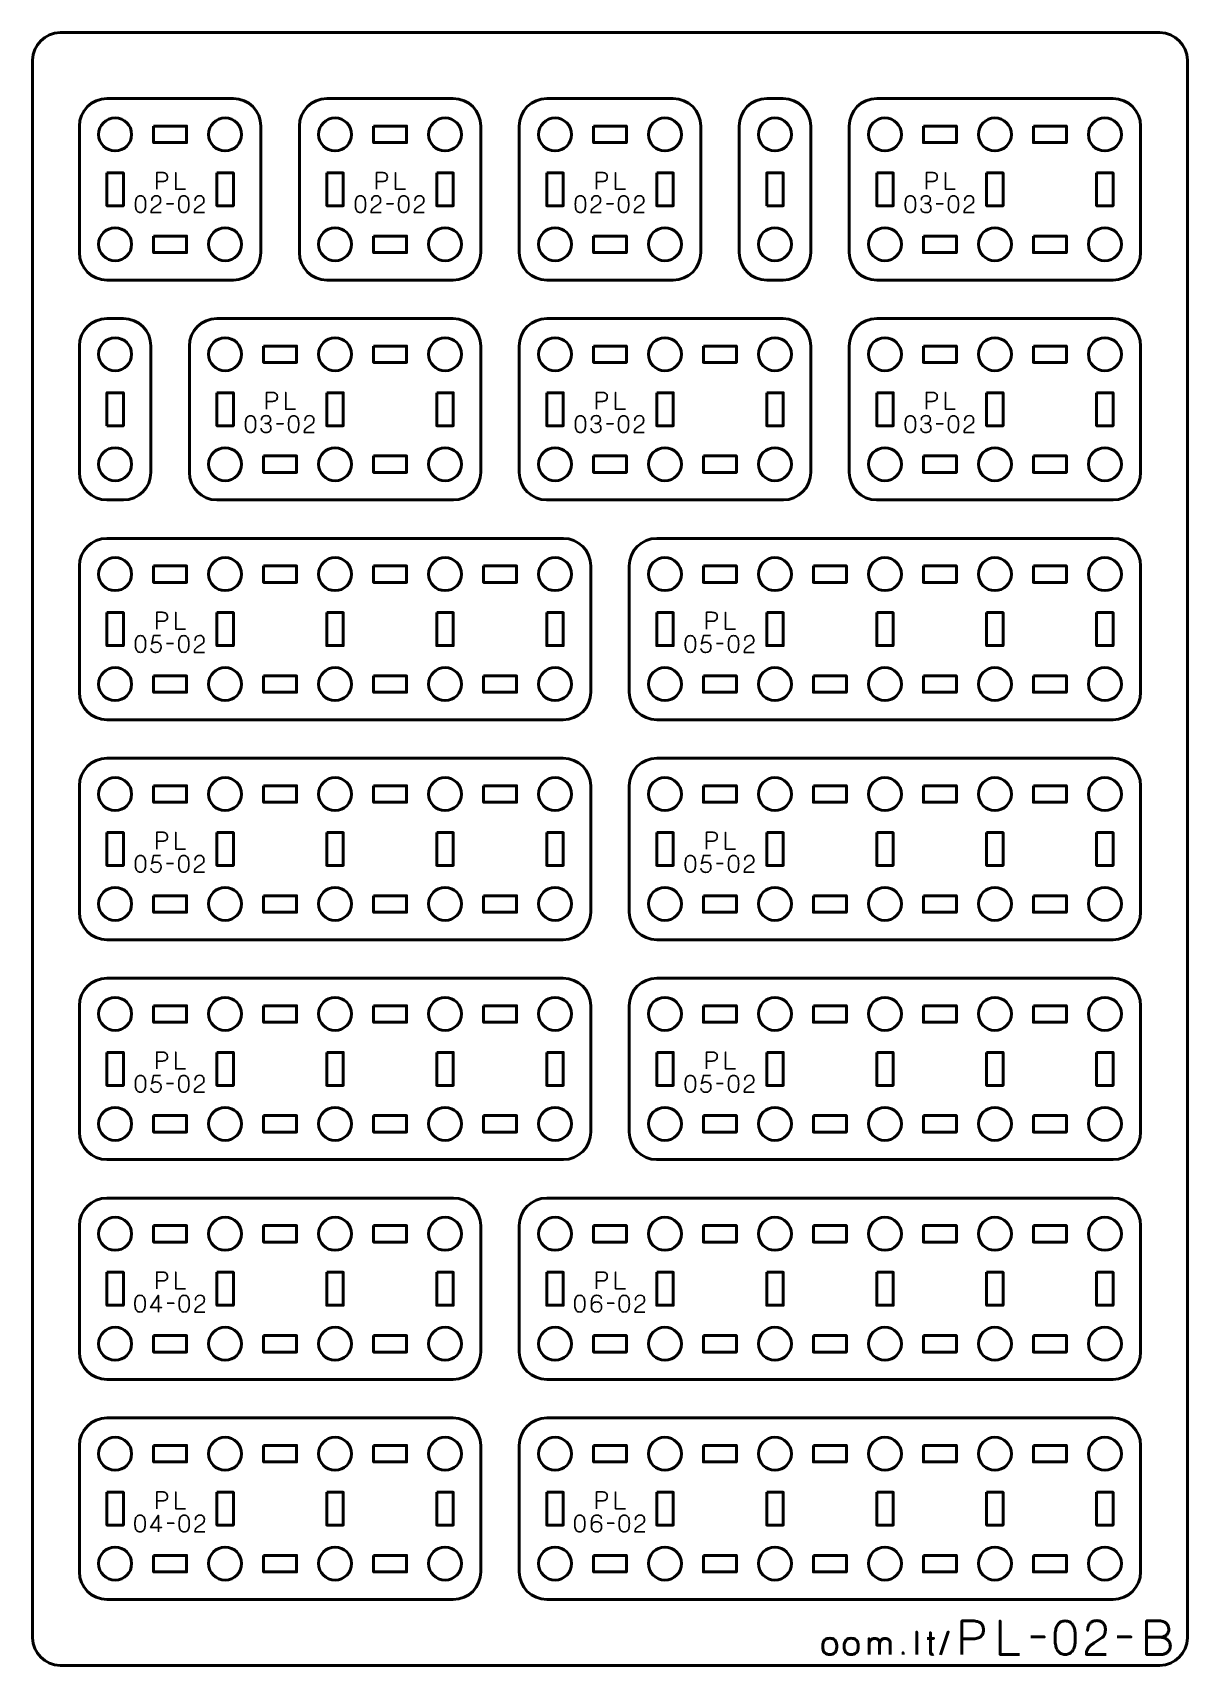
# Model space of a CAD drawing. Header units: centimetres. Extents: x -21 to 0, y -29.7 to 0.
import ezdxf

# ---------------------------------------------------------------- set-up
doc = ezdxf.new("R2010")
doc.units = ezdxf.units.CM
doc.header["$MEASUREMENT"] = 0
doc.layers.add('Layer 1', color=7, linetype='Continuous')

msp = doc.modelspace()

# ---------------------------------------------------------------- linework, layer by layer
at = {"layer": 'Layer 1', "color": 22, "lineweight": 53}
msp.add_open_spline([(-21.00003, -29.19996), (-21.00003, -29.19996), (-21.00003, -0.49992), (-21.00003, -0.49992), (-21.00003, -0.49992), (-21.00003, -0.22295), (-20.77694, 0.00004), (-20.49994, 0.00004), (-20.49994, 0.00004), (-20.49994, 0.00004), (-0.50008, 0.00004), (-0.50008, 0.00004), (-0.50008, 0.00004), (-0.22294, 0.00004), (0.00002, -0.22295), (0.00002, -0.49992), (0.00002, -0.49992), (0.00002, -0.49992), (0.00002, -29.19996), (0.00002, -29.19996), (0.00002, -29.19996), (0.00002, -29.47696), (-0.22294, -29.70005), (-0.50008, -29.70005), (-0.50008, -29.70005), (-0.50008, -29.70005), (-20.49994, -29.70005), (-20.49994, -29.70005), (-20.49994, -29.70005), (-20.77694, -29.70005), (-21.00003, -29.47696), (-21.00003, -29.19996)], degree=3, knots=[0, 0, 0, 0, 0.125, 0.125, 0.125, 0.125, 0.25, 0.25, 0.25, 0.25, 0.375, 0.375, 0.375, 0.375, 0.5, 0.5, 0.5, 0.5, 0.625, 0.625, 0.625, 0.625, 0.75, 0.75, 0.75, 0.75, 0.875, 0.875, 0.875, 0.875, 1, 1, 1, 1], dxfattribs=at)
at = {"layer": 'Layer 1', "color": 114, "lineweight": 53}
for points in [[(-19.64989, -1.20001), (-19.64989, -1.20001), (-17.34997, -1.20001), (-17.34997, -1.20001), (-17.34997, -1.20001), (-17.07296, -1.20001), (-16.85001, -1.42311), (-16.85001, -1.70011), (-16.85001, -1.70011), (-16.85001, -1.70011), (-16.85001, -4.00003), (-16.85001, -4.00003), (-16.85001, -4.00003), (-16.85001, -4.27704), (-17.07296, -4.49999), (-17.34997, -4.49999), (-17.34997, -4.49999), (-17.34997, -4.49999), (-19.64989, -4.49999), (-19.64989, -4.49999), (-19.64989, -4.49999), (-19.92689, -4.49999), (-20.14999, -4.27704), (-20.14999, -4.00003), (-20.14999, -4.00003), (-20.14999, -4.00003), (-20.14999, -1.70011), (-20.14999, -1.70011), (-20.14999, -1.70011), (-20.14999, -1.42311), (-19.92689, -1.20001), (-19.64989, -1.20001)], [(-15.64989, -1.20001), (-15.64989, -1.20001), (-13.34997, -1.20001), (-13.34997, -1.20001), (-13.34997, -1.20001), (-13.07296, -1.20001), (-12.85001, -1.42311), (-12.85001, -1.70011), (-12.85001, -1.70011), (-12.85001, -1.70011), (-12.85001, -4.00003), (-12.85001, -4.00003), (-12.85001, -4.00003), (-12.85001, -4.27704), (-13.07296, -4.49999), (-13.34997, -4.49999), (-13.34997, -4.49999), (-13.34997, -4.49999), (-15.64989, -4.49999), (-15.64989, -4.49999), (-15.64989, -4.49999), (-15.92689, -4.49999), (-16.14999, -4.27704), (-16.14999, -4.00003), (-16.14999, -4.00003), (-16.14999, -4.00003), (-16.14999, -1.70011), (-16.14999, -1.70011), (-16.14999, -1.70011), (-16.14999, -1.42311), (-15.92689, -1.20001), (-15.64989, -1.20001)], [(-11.64989, -1.20001), (-11.64989, -1.20001), (-9.34997, -1.20001), (-9.34997, -1.20001), (-9.34997, -1.20001), (-9.07296, -1.20001), (-8.85001, -1.42311), (-8.85001, -1.70011), (-8.85001, -1.70011), (-8.85001, -1.70011), (-8.85001, -4.00003), (-8.85001, -4.00003), (-8.85001, -4.00003), (-8.85001, -4.27704), (-9.07296, -4.49999), (-9.34997, -4.49999), (-9.34997, -4.49999), (-9.34997, -4.49999), (-11.64989, -4.49999), (-11.64989, -4.49999), (-11.64989, -4.49999), (-11.92689, -4.49999), (-12.14999, -4.27704), (-12.14999, -4.00003), (-12.14999, -4.00003), (-12.14999, -4.00003), (-12.14999, -1.70011), (-12.14999, -1.70011), (-12.14999, -1.70011), (-12.14999, -1.42311), (-11.92689, -1.20001), (-11.64989, -1.20001)], [(-8.15001, -3.99989), (-8.15001, -3.99989), (-8.15001, -1.69997), (-8.15001, -1.69997), (-8.15001, -1.69997), (-8.15001, -1.42296), (-7.92692, -1.20001), (-7.64992, -1.20001), (-7.64992, -1.20001), (-7.64992, -1.20001), (-7.34991, -1.20001), (-7.34991, -1.20001), (-7.34991, -1.20001), (-7.07295, -1.20001), (-6.84999, -1.42296), (-6.84999, -1.69997), (-6.84999, -1.69997), (-6.84999, -1.69997), (-6.84999, -3.99989), (-6.84999, -3.99989), (-6.84999, -3.99989), (-6.84999, -4.27689), (-7.07295, -4.49999), (-7.34991, -4.49999), (-7.34991, -4.49999), (-7.34991, -4.49999), (-7.64992, -4.49999), (-7.64992, -4.49999), (-7.64992, -4.49999), (-7.92692, -4.49999), (-8.15001, -4.27689), (-8.15001, -3.99989)], [(-5.64993, -1.20001), (-5.64993, -1.20001), (-1.35007, -1.20001), (-1.35007, -1.20001), (-1.35007, -1.20001), (-1.07294, -1.20001), (-0.84998, -1.42311), (-0.84998, -1.70011), (-0.84998, -1.70011), (-0.84998, -1.70011), (-0.84998, -4.00003), (-0.84998, -4.00003), (-0.84998, -4.00003), (-0.84998, -4.27704), (-1.07294, -4.49999), (-1.35007, -4.49999), (-1.35007, -4.49999), (-1.35007, -4.49999), (-5.64993, -4.49999), (-5.64993, -4.49999), (-5.64993, -4.49999), (-5.92693, -4.49999), (-6.15002, -4.27704), (-6.15002, -4.00003), (-6.15002, -4.00003), (-6.15002, -4.00003), (-6.15002, -1.70011), (-6.15002, -1.70011), (-6.15002, -1.70011), (-6.15002, -1.42311), (-5.92693, -1.20001), (-5.64993, -1.20001)], [(-20.15001, -7.99989), (-20.15001, -7.99989), (-20.15001, -5.69997), (-20.15001, -5.69997), (-20.15001, -5.69997), (-20.15001, -5.42296), (-19.92692, -5.20001), (-19.64992, -5.20001), (-19.64992, -5.20001), (-19.64992, -5.20001), (-19.34991, -5.20001), (-19.34991, -5.20001), (-19.34991, -5.20001), (-19.07295, -5.20001), (-18.84999, -5.42296), (-18.84999, -5.69997), (-18.84999, -5.69997), (-18.84999, -5.69997), (-18.84999, -7.99989), (-18.84999, -7.99989), (-18.84999, -7.99989), (-18.84999, -8.27689), (-19.07295, -8.49999), (-19.34991, -8.49999), (-19.34991, -8.49999), (-19.34991, -8.49999), (-19.64992, -8.49999), (-19.64992, -8.49999), (-19.64992, -8.49999), (-19.92692, -8.49999), (-20.15001, -8.27689), (-20.15001, -7.99989)], [(-17.64993, -5.20001), (-17.64993, -5.20001), (-13.35007, -5.20001), (-13.35007, -5.20001), (-13.35007, -5.20001), (-13.07294, -5.20001), (-12.84998, -5.42311), (-12.84998, -5.70011), (-12.84998, -5.70011), (-12.84998, -5.70011), (-12.84998, -8.00003), (-12.84998, -8.00003), (-12.84998, -8.00003), (-12.84998, -8.27704), (-13.07294, -8.49999), (-13.35007, -8.49999), (-13.35007, -8.49999), (-13.35007, -8.49999), (-17.64993, -8.49999), (-17.64993, -8.49999), (-17.64993, -8.49999), (-17.92693, -8.49999), (-18.15002, -8.27704), (-18.15002, -8.00003), (-18.15002, -8.00003), (-18.15002, -8.00003), (-18.15002, -5.70011), (-18.15002, -5.70011), (-18.15002, -5.70011), (-18.15002, -5.42311), (-17.92693, -5.20001), (-17.64993, -5.20001)], [(-11.64993, -5.20001), (-11.64993, -5.20001), (-7.35007, -5.20001), (-7.35007, -5.20001), (-7.35007, -5.20001), (-7.07294, -5.20001), (-6.84998, -5.42311), (-6.84998, -5.70011), (-6.84998, -5.70011), (-6.84998, -5.70011), (-6.84998, -8.00003), (-6.84998, -8.00003), (-6.84998, -8.00003), (-6.84998, -8.27704), (-7.07294, -8.49999), (-7.35007, -8.49999), (-7.35007, -8.49999), (-7.35007, -8.49999), (-11.64993, -8.49999), (-11.64993, -8.49999), (-11.64993, -8.49999), (-11.92693, -8.49999), (-12.15002, -8.27704), (-12.15002, -8.00003), (-12.15002, -8.00003), (-12.15002, -8.00003), (-12.15002, -5.70011), (-12.15002, -5.70011), (-12.15002, -5.70011), (-12.15002, -5.42311), (-11.92693, -5.20001), (-11.64993, -5.20001)], [(-5.64993, -5.20001), (-5.64993, -5.20001), (-1.35007, -5.20001), (-1.35007, -5.20001), (-1.35007, -5.20001), (-1.07294, -5.20001), (-0.84998, -5.42311), (-0.84998, -5.70011), (-0.84998, -5.70011), (-0.84998, -5.70011), (-0.84998, -8.00003), (-0.84998, -8.00003), (-0.84998, -8.00003), (-0.84998, -8.27704), (-1.07294, -8.49999), (-1.35007, -8.49999), (-1.35007, -8.49999), (-1.35007, -8.49999), (-5.64993, -8.49999), (-5.64993, -8.49999), (-5.64993, -8.49999), (-5.92693, -8.49999), (-6.15002, -8.27704), (-6.15002, -8.00003), (-6.15002, -8.00003), (-6.15002, -8.00003), (-6.15002, -5.70011), (-6.15002, -5.70011), (-6.15002, -5.70011), (-6.15002, -5.42311), (-5.92693, -5.20001), (-5.64993, -5.20001)], [(-19.64994, -9.20001), (-19.64994, -9.20001), (-11.35006, -9.20001), (-11.35006, -9.20001), (-11.35006, -9.20001), (-11.07306, -9.20001), (-10.84996, -9.42311), (-10.84996, -9.7001), (-10.84996, -9.7001), (-10.84996, -9.7001), (-10.84996, -12.00003), (-10.84996, -12.00003), (-10.84996, -12.00003), (-10.84996, -12.27703), (-11.07306, -12.49999), (-11.35006, -12.49999), (-11.35006, -12.49999), (-11.35006, -12.49999), (-19.64994, -12.49999), (-19.64994, -12.49999), (-19.64994, -12.49999), (-19.92694, -12.49999), (-20.15004, -12.27703), (-20.15004, -12.00003), (-20.15004, -12.00003), (-20.15004, -12.00003), (-20.15004, -9.7001), (-20.15004, -9.7001), (-20.15004, -9.7001), (-20.15004, -9.42311), (-19.92694, -9.20001), (-19.64994, -9.20001)], [(-9.64994, -9.20001), (-9.64994, -9.20001), (-1.35006, -9.20001), (-1.35006, -9.20001), (-1.35006, -9.20001), (-1.07306, -9.20001), (-0.84996, -9.42311), (-0.84996, -9.7001), (-0.84996, -9.7001), (-0.84996, -9.7001), (-0.84996, -12.00003), (-0.84996, -12.00003), (-0.84996, -12.00003), (-0.84996, -12.27703), (-1.07306, -12.49999), (-1.35006, -12.49999), (-1.35006, -12.49999), (-1.35006, -12.49999), (-9.64994, -12.49999), (-9.64994, -12.49999), (-9.64994, -12.49999), (-9.92694, -12.49999), (-10.15004, -12.27703), (-10.15004, -12.00003), (-10.15004, -12.00003), (-10.15004, -12.00003), (-10.15004, -9.7001), (-10.15004, -9.7001), (-10.15004, -9.7001), (-10.15004, -9.42311), (-9.92694, -9.20001), (-9.64994, -9.20001)], [(-19.64994, -13.20001), (-19.64994, -13.20001), (-11.35006, -13.20001), (-11.35006, -13.20001), (-11.35006, -13.20001), (-11.07306, -13.20001), (-10.84996, -13.42311), (-10.84996, -13.7001), (-10.84996, -13.7001), (-10.84996, -13.7001), (-10.84996, -16.00003), (-10.84996, -16.00003), (-10.84996, -16.00003), (-10.84996, -16.27703), (-11.07306, -16.49999), (-11.35006, -16.49999), (-11.35006, -16.49999), (-11.35006, -16.49999), (-19.64994, -16.49999), (-19.64994, -16.49999), (-19.64994, -16.49999), (-19.92694, -16.49999), (-20.15004, -16.27703), (-20.15004, -16.00003), (-20.15004, -16.00003), (-20.15004, -16.00003), (-20.15004, -13.7001), (-20.15004, -13.7001), (-20.15004, -13.7001), (-20.15004, -13.42311), (-19.92694, -13.20001), (-19.64994, -13.20001)], [(-9.64994, -13.20001), (-9.64994, -13.20001), (-1.35006, -13.20001), (-1.35006, -13.20001), (-1.35006, -13.20001), (-1.07306, -13.20001), (-0.84996, -13.42311), (-0.84996, -13.7001), (-0.84996, -13.7001), (-0.84996, -13.7001), (-0.84996, -16.00003), (-0.84996, -16.00003), (-0.84996, -16.00003), (-0.84996, -16.27703), (-1.07306, -16.49999), (-1.35006, -16.49999), (-1.35006, -16.49999), (-1.35006, -16.49999), (-9.64994, -16.49999), (-9.64994, -16.49999), (-9.64994, -16.49999), (-9.92694, -16.49999), (-10.15004, -16.27703), (-10.15004, -16.00003), (-10.15004, -16.00003), (-10.15004, -16.00003), (-10.15004, -13.7001), (-10.15004, -13.7001), (-10.15004, -13.7001), (-10.15004, -13.42311), (-9.92694, -13.20001), (-9.64994, -13.20001)], [(-19.64994, -17.20001), (-19.64994, -17.20001), (-11.35006, -17.20001), (-11.35006, -17.20001), (-11.35006, -17.20001), (-11.07306, -17.20001), (-10.84996, -17.42311), (-10.84996, -17.7001), (-10.84996, -17.7001), (-10.84996, -17.7001), (-10.84996, -20.00003), (-10.84996, -20.00003), (-10.84996, -20.00003), (-10.84996, -20.27703), (-11.07306, -20.49999), (-11.35006, -20.49999), (-11.35006, -20.49999), (-11.35006, -20.49999), (-19.64994, -20.49999), (-19.64994, -20.49999), (-19.64994, -20.49999), (-19.92694, -20.49999), (-20.15004, -20.27703), (-20.15004, -20.00003), (-20.15004, -20.00003), (-20.15004, -20.00003), (-20.15004, -17.7001), (-20.15004, -17.7001), (-20.15004, -17.7001), (-20.15004, -17.42311), (-19.92694, -17.20001), (-19.64994, -17.20001)], [(-9.64994, -17.20001), (-9.64994, -17.20001), (-1.35006, -17.20001), (-1.35006, -17.20001), (-1.35006, -17.20001), (-1.07306, -17.20001), (-0.84996, -17.42311), (-0.84996, -17.7001), (-0.84996, -17.7001), (-0.84996, -17.7001), (-0.84996, -20.00003), (-0.84996, -20.00003), (-0.84996, -20.00003), (-0.84996, -20.27703), (-1.07306, -20.49999), (-1.35006, -20.49999), (-1.35006, -20.49999), (-1.35006, -20.49999), (-9.64994, -20.49999), (-9.64994, -20.49999), (-9.64994, -20.49999), (-9.92694, -20.49999), (-10.15004, -20.27703), (-10.15004, -20.00003), (-10.15004, -20.00003), (-10.15004, -20.00003), (-10.15004, -17.7001), (-10.15004, -17.7001), (-10.15004, -17.7001), (-10.15004, -17.42311), (-9.92694, -17.20001), (-9.64994, -17.20001)], [(-19.64992, -21.20001), (-19.64992, -21.20001), (-13.34996, -21.20001), (-13.34996, -21.20001), (-13.34996, -21.20001), (-13.07299, -21.20001), (-12.85, -21.42311), (-12.85, -21.70011), (-12.85, -21.70011), (-12.85, -21.70011), (-12.85, -24.00003), (-12.85, -24.00003), (-12.85, -24.00003), (-12.85, -24.27704), (-13.07299, -24.49999), (-13.34996, -24.49999), (-13.34996, -24.49999), (-13.34996, -24.49999), (-19.64992, -24.49999), (-19.64992, -24.49999), (-19.64992, -24.49999), (-19.92692, -24.49999), (-20.15001, -24.27704), (-20.15001, -24.00003), (-20.15001, -24.00003), (-20.15001, -24.00003), (-20.15001, -21.70011), (-20.15001, -21.70011), (-20.15001, -21.70011), (-20.15001, -21.42311), (-19.92692, -21.20001), (-19.64992, -21.20001)], [(-11.64991, -21.20001), (-11.64991, -21.20001), (-1.34996, -21.20001), (-1.34996, -21.20001), (-1.34996, -21.20001), (-1.07296, -21.20001), (-0.85, -21.42311), (-0.85, -21.70011), (-0.85, -21.70011), (-0.85, -21.70011), (-0.85, -24.00003), (-0.85, -24.00003), (-0.85, -24.00003), (-0.85, -24.27704), (-1.07296, -24.49999), (-1.34996, -24.49999), (-1.34996, -24.49999), (-1.34996, -24.49999), (-11.64991, -24.49999), (-11.64991, -24.49999), (-11.64991, -24.49999), (-11.92691, -24.49999), (-12.15001, -24.27704), (-12.15001, -24.00003), (-12.15001, -24.00003), (-12.15001, -24.00003), (-12.15001, -21.70011), (-12.15001, -21.70011), (-12.15001, -21.70011), (-12.15001, -21.42311), (-11.92691, -21.20001), (-11.64991, -21.20001)], [(-19.64992, -25.20001), (-19.64992, -25.20001), (-13.34996, -25.20001), (-13.34996, -25.20001), (-13.34996, -25.20001), (-13.07299, -25.20001), (-12.85, -25.42311), (-12.85, -25.70011), (-12.85, -25.70011), (-12.85, -25.70011), (-12.85, -28.00003), (-12.85, -28.00003), (-12.85, -28.00003), (-12.85, -28.27704), (-13.07299, -28.49999), (-13.34996, -28.49999), (-13.34996, -28.49999), (-13.34996, -28.49999), (-19.64992, -28.49999), (-19.64992, -28.49999), (-19.64992, -28.49999), (-19.92692, -28.49999), (-20.15001, -28.27704), (-20.15001, -28.00003), (-20.15001, -28.00003), (-20.15001, -28.00003), (-20.15001, -25.70011), (-20.15001, -25.70011), (-20.15001, -25.70011), (-20.15001, -25.42311), (-19.92692, -25.20001), (-19.64992, -25.20001)], [(-11.64991, -25.20001), (-11.64991, -25.20001), (-1.34996, -25.20001), (-1.34996, -25.20001), (-1.34996, -25.20001), (-1.07296, -25.20001), (-0.85, -25.42311), (-0.85, -25.70011), (-0.85, -25.70011), (-0.85, -25.70011), (-0.85, -28.00003), (-0.85, -28.00003), (-0.85, -28.00003), (-0.85, -28.27704), (-1.07296, -28.49999), (-1.34996, -28.49999), (-1.34996, -28.49999), (-1.34996, -28.49999), (-11.64991, -28.49999), (-11.64991, -28.49999), (-11.64991, -28.49999), (-11.92691, -28.49999), (-12.15001, -28.27704), (-12.15001, -28.00003), (-12.15001, -28.00003), (-12.15001, -28.00003), (-12.15001, -25.70011), (-12.15001, -25.70011), (-12.15001, -25.70011), (-12.15001, -25.42311), (-11.92691, -25.20001), (-11.64991, -25.20001)]]:
    msp.add_open_spline(points, degree=3, knots=[0, 0, 0, 0, 0.125, 0.125, 0.125, 0.125, 0.25, 0.25, 0.25, 0.25, 0.375, 0.375, 0.375, 0.375, 0.5, 0.5, 0.5, 0.5, 0.625, 0.625, 0.625, 0.625, 0.75, 0.75, 0.75, 0.75, 0.875, 0.875, 0.875, 0.875, 1, 1, 1, 1], dxfattribs=at)
at = {"layer": 'Layer 1', "lineweight": 53}
for points in [[(-19.19996, -1.85004), (-19.19996, -2.01581), (-19.33419, -2.15004), (-19.49996, -2.15004), (-19.49996, -2.15004), (-19.66562, -2.15004), (-19.79996, -2.01581), (-19.79996, -1.85004), (-19.79996, -1.85004), (-19.79996, -1.68438), (-19.66562, -1.55004), (-19.49996, -1.55004), (-19.49996, -1.55004), (-19.33419, -1.55004), (-19.19996, -1.68438), (-19.19996, -1.85004)], [(-18.79994, -1.70011), (-18.79994, -1.70011), (-18.19995, -1.70011), (-18.19995, -1.70011), (-18.19995, -1.70011), (-18.19995, -1.70011), (-18.19995, -2.00011), (-18.19995, -2.00011), (-18.19995, -2.00011), (-18.19995, -2.00011), (-18.79994, -2.00011), (-18.79994, -2.00011), (-18.79994, -2.00011), (-18.79994, -2.00011), (-18.79994, -1.70011), (-18.79994, -1.70011)], [(-17.19989, -1.85004), (-17.19989, -2.01581), (-17.33427, -2.15004), (-17.4999, -2.15004), (-17.4999, -2.15004), (-17.66567, -2.15004), (-17.7999, -2.01581), (-17.7999, -1.85004), (-17.7999, -1.85004), (-17.7999, -1.68438), (-17.66567, -1.55004), (-17.4999, -1.55004), (-17.4999, -1.55004), (-17.33427, -1.55004), (-17.19989, -1.68438), (-17.19989, -1.85004)], [(-15.19996, -1.85004), (-15.19996, -2.01581), (-15.33419, -2.15004), (-15.49996, -2.15004), (-15.49996, -2.15004), (-15.66562, -2.15004), (-15.79996, -2.01581), (-15.79996, -1.85004), (-15.79996, -1.85004), (-15.79996, -1.68438), (-15.66562, -1.55004), (-15.49996, -1.55004), (-15.49996, -1.55004), (-15.33419, -1.55004), (-15.19996, -1.68438), (-15.19996, -1.85004)], [(-14.79994, -1.70011), (-14.79994, -1.70011), (-14.19995, -1.70011), (-14.19995, -1.70011), (-14.19995, -1.70011), (-14.19995, -1.70011), (-14.19995, -2.00011), (-14.19995, -2.00011), (-14.19995, -2.00011), (-14.19995, -2.00011), (-14.79994, -2.00011), (-14.79994, -2.00011), (-14.79994, -2.00011), (-14.79994, -2.00011), (-14.79994, -1.70011), (-14.79994, -1.70011)], [(-13.19989, -1.85004), (-13.19989, -2.01581), (-13.33427, -2.15004), (-13.4999, -2.15004), (-13.4999, -2.15004), (-13.66567, -2.15004), (-13.7999, -2.01581), (-13.7999, -1.85004), (-13.7999, -1.85004), (-13.7999, -1.68438), (-13.66567, -1.55004), (-13.4999, -1.55004), (-13.4999, -1.55004), (-13.33427, -1.55004), (-13.19989, -1.68438), (-13.19989, -1.85004)], [(-11.19996, -1.85004), (-11.19996, -2.01581), (-11.33419, -2.15004), (-11.49996, -2.15004), (-11.49996, -2.15004), (-11.66562, -2.15004), (-11.79996, -2.01581), (-11.79996, -1.85004), (-11.79996, -1.85004), (-11.79996, -1.68438), (-11.66562, -1.55004), (-11.49996, -1.55004), (-11.49996, -1.55004), (-11.33419, -1.55004), (-11.19996, -1.68438), (-11.19996, -1.85004)], [(-10.79994, -1.70011), (-10.79994, -1.70011), (-10.19995, -1.70011), (-10.19995, -1.70011), (-10.19995, -1.70011), (-10.19995, -1.70011), (-10.19995, -2.00011), (-10.19995, -2.00011), (-10.19995, -2.00011), (-10.19995, -2.00011), (-10.79994, -2.00011), (-10.79994, -2.00011), (-10.79994, -2.00011), (-10.79994, -2.00011), (-10.79994, -1.70011), (-10.79994, -1.70011)], [(-9.19989, -1.85004), (-9.19989, -2.01581), (-9.33427, -2.15004), (-9.4999, -2.15004), (-9.4999, -2.15004), (-9.66567, -2.15004), (-9.7999, -2.01581), (-9.7999, -1.85004), (-9.7999, -1.85004), (-9.7999, -1.68438), (-9.66567, -1.55004), (-9.4999, -1.55004), (-9.4999, -1.55004), (-9.33427, -1.55004), (-9.19989, -1.68438), (-9.19989, -1.85004)], [(-7.49999, -1.54989), (-7.33421, -1.54989), (-7.19998, -1.68427), (-7.19998, -1.8499), (-7.19998, -1.8499), (-7.19998, -2.01567), (-7.33421, -2.1499), (-7.49999, -2.1499), (-7.49999, -2.1499), (-7.66565, -2.1499), (-7.79999, -2.01567), (-7.79999, -1.8499), (-7.79999, -1.8499), (-7.79999, -1.68427), (-7.66565, -1.54989), (-7.49999, -1.54989)], [(-5.19999, -1.85004), (-5.19999, -2.01581), (-5.33422, -2.15004), (-5.5, -2.15004), (-5.5, -2.15004), (-5.66566, -2.15004), (-5.8, -2.01581), (-5.8, -1.85004), (-5.8, -1.85004), (-5.8, -1.68438), (-5.66566, -1.55004), (-5.5, -1.55004), (-5.5, -1.55004), (-5.33422, -1.55004), (-5.19999, -1.68438), (-5.19999, -1.85004)], [(-4.79998, -1.70011), (-4.79998, -1.70011), (-4.19998, -1.70011), (-4.19998, -1.70011), (-4.19998, -1.70011), (-4.19998, -1.70011), (-4.19998, -2.00011), (-4.19998, -2.00011), (-4.19998, -2.00011), (-4.19998, -2.00011), (-4.79998, -2.00011), (-4.79998, -2.00011), (-4.79998, -2.00011), (-4.79998, -2.00011), (-4.79998, -1.70011), (-4.79998, -1.70011)], [(-3.19993, -1.85004), (-3.19993, -2.01581), (-3.3343, -2.15004), (-3.49993, -2.15004), (-3.49993, -2.15004), (-3.6657, -2.15004), (-3.79993, -2.01581), (-3.79993, -1.85004), (-3.79993, -1.85004), (-3.79993, -1.68438), (-3.6657, -1.55004), (-3.49993, -1.55004), (-3.49993, -1.55004), (-3.3343, -1.55004), (-3.19993, -1.68438), (-3.19993, -1.85004)], [(-2.80002, -1.70011), (-2.80002, -1.70011), (-2.20002, -1.70011), (-2.20002, -1.70011), (-2.20002, -1.70011), (-2.20002, -1.70011), (-2.20002, -2.00011), (-2.20002, -2.00011), (-2.20002, -2.00011), (-2.20002, -2.00011), (-2.80002, -2.00011), (-2.80002, -2.00011), (-2.80002, -2.00011), (-2.80002, -2.00011), (-2.80002, -1.70011), (-2.80002, -1.70011)], [(-1.20001, -1.85004), (-1.20001, -2.01581), (-1.33433, -2.15004), (-1.5, -2.15004), (-1.5, -2.15004), (-1.66563, -2.15004), (-1.8, -2.01581), (-1.8, -1.85004), (-1.8, -1.85004), (-1.8, -1.68438), (-1.66563, -1.55004), (-1.5, -1.55004), (-1.5, -1.55004), (-1.33433, -1.55004), (-1.20001, -1.68438), (-1.20001, -1.85004)], [(-19.64989, -2.55006), (-19.64989, -2.55006), (-19.34989, -2.55006), (-19.34989, -2.55006), (-19.34989, -2.55006), (-19.34989, -2.55006), (-19.34989, -3.15005), (-19.34989, -3.15005), (-19.34989, -3.15005), (-19.34989, -3.15005), (-19.64989, -3.15005), (-19.64989, -3.15005), (-19.64989, -3.15005), (-19.64989, -3.15005), (-19.64989, -2.55006), (-19.64989, -2.55006)], [(-17.64997, -2.55006), (-17.64997, -2.55006), (-17.34997, -2.55006), (-17.34997, -2.55006), (-17.34997, -2.55006), (-17.34997, -2.55006), (-17.34997, -3.15005), (-17.34997, -3.15005), (-17.34997, -3.15005), (-17.34997, -3.15005), (-17.64997, -3.15005), (-17.64997, -3.15005), (-17.64997, -3.15005), (-17.64997, -3.15005), (-17.64997, -2.55006), (-17.64997, -2.55006)], [(-15.64989, -2.55006), (-15.64989, -2.55006), (-15.34989, -2.55006), (-15.34989, -2.55006), (-15.34989, -2.55006), (-15.34989, -2.55006), (-15.34989, -3.15005), (-15.34989, -3.15005), (-15.34989, -3.15005), (-15.34989, -3.15005), (-15.64989, -3.15005), (-15.64989, -3.15005), (-15.64989, -3.15005), (-15.64989, -3.15005), (-15.64989, -2.55006), (-15.64989, -2.55006)], [(-13.64997, -2.55006), (-13.64997, -2.55006), (-13.34997, -2.55006), (-13.34997, -2.55006), (-13.34997, -2.55006), (-13.34997, -2.55006), (-13.34997, -3.15005), (-13.34997, -3.15005), (-13.34997, -3.15005), (-13.34997, -3.15005), (-13.64997, -3.15005), (-13.64997, -3.15005), (-13.64997, -3.15005), (-13.64997, -3.15005), (-13.64997, -2.55006), (-13.64997, -2.55006)], [(-11.64989, -2.55006), (-11.64989, -2.55006), (-11.34989, -2.55006), (-11.34989, -2.55006), (-11.34989, -2.55006), (-11.34989, -2.55006), (-11.34989, -3.15005), (-11.34989, -3.15005), (-11.34989, -3.15005), (-11.34989, -3.15005), (-11.64989, -3.15005), (-11.64989, -3.15005), (-11.64989, -3.15005), (-11.64989, -3.15005), (-11.64989, -2.55006), (-11.64989, -2.55006)], [(-9.64997, -2.55006), (-9.64997, -2.55006), (-9.34997, -2.55006), (-9.34997, -2.55006), (-9.34997, -2.55006), (-9.34997, -2.55006), (-9.34997, -3.15005), (-9.34997, -3.15005), (-9.34997, -3.15005), (-9.34997, -3.15005), (-9.64997, -3.15005), (-9.64997, -3.15005), (-9.64997, -3.15005), (-9.64997, -3.15005), (-9.64997, -2.55006), (-9.64997, -2.55006)], [(-7.64992, -3.14994), (-7.64992, -3.14994), (-7.64992, -2.54995), (-7.64992, -2.54995), (-7.64992, -2.54995), (-7.64992, -2.54995), (-7.34991, -2.54995), (-7.34991, -2.54995), (-7.34991, -2.54995), (-7.34991, -2.54995), (-7.34991, -3.14994), (-7.34991, -3.14994), (-7.34991, -3.14994), (-7.34991, -3.14994), (-7.64992, -3.14994), (-7.64992, -3.14994)], [(-5.64993, -2.55006), (-5.64993, -2.55006), (-5.34992, -2.55006), (-5.34992, -2.55006), (-5.34992, -2.55006), (-5.34992, -2.55006), (-5.34992, -3.15005), (-5.34992, -3.15005), (-5.34992, -3.15005), (-5.34992, -3.15005), (-5.64993, -3.15005), (-5.64993, -3.15005), (-5.64993, -3.15005), (-5.64993, -3.15005), (-5.64993, -2.55006), (-5.64993, -2.55006)], [(-3.65, -2.55006), (-3.65, -2.55006), (-3.35, -2.55006), (-3.35, -2.55006), (-3.35, -2.55006), (-3.35, -2.55006), (-3.35, -3.15005), (-3.35, -3.15005), (-3.35, -3.15005), (-3.35, -3.15005), (-3.65, -3.15005), (-3.65, -3.15005), (-3.65, -3.15005), (-3.65, -3.15005), (-3.65, -2.55006), (-3.65, -2.55006)], [(-1.65007, -2.55006), (-1.65007, -2.55006), (-1.35007, -2.55006), (-1.35007, -2.55006), (-1.35007, -2.55006), (-1.35007, -2.55006), (-1.35007, -3.15005), (-1.35007, -3.15005), (-1.35007, -3.15005), (-1.35007, -3.15005), (-1.65007, -3.15005), (-1.65007, -3.15005), (-1.65007, -3.15005), (-1.65007, -3.15005), (-1.65007, -2.55006), (-1.65007, -2.55006)], [(-19.19996, -3.8501), (-19.19996, -4.01573), (-19.33419, -4.15011), (-19.49996, -4.15011), (-19.49996, -4.15011), (-19.66562, -4.15011), (-19.79996, -4.01573), (-19.79996, -3.8501), (-19.79996, -3.8501), (-19.79996, -3.68433), (-19.66562, -3.5501), (-19.49996, -3.5501), (-19.49996, -3.5501), (-19.33419, -3.5501), (-19.19996, -3.68433), (-19.19996, -3.8501)], [(-17.19989, -3.8501), (-17.19989, -4.01573), (-17.33427, -4.15011), (-17.4999, -4.15011), (-17.4999, -4.15011), (-17.66567, -4.15011), (-17.7999, -4.01573), (-17.7999, -3.8501), (-17.7999, -3.8501), (-17.7999, -3.68433), (-17.66567, -3.5501), (-17.4999, -3.5501), (-17.4999, -3.5501), (-17.33427, -3.5501), (-17.19989, -3.68433), (-17.19989, -3.8501)], [(-15.19996, -3.8501), (-15.19996, -4.01573), (-15.33419, -4.15011), (-15.49996, -4.15011), (-15.49996, -4.15011), (-15.66562, -4.15011), (-15.79996, -4.01573), (-15.79996, -3.8501), (-15.79996, -3.8501), (-15.79996, -3.68433), (-15.66562, -3.5501), (-15.49996, -3.5501), (-15.49996, -3.5501), (-15.33419, -3.5501), (-15.19996, -3.68433), (-15.19996, -3.8501)], [(-13.19989, -3.8501), (-13.19989, -4.01573), (-13.33427, -4.15011), (-13.4999, -4.15011), (-13.4999, -4.15011), (-13.66567, -4.15011), (-13.7999, -4.01573), (-13.7999, -3.8501), (-13.7999, -3.8501), (-13.7999, -3.68433), (-13.66567, -3.5501), (-13.4999, -3.5501), (-13.4999, -3.5501), (-13.33427, -3.5501), (-13.19989, -3.68433), (-13.19989, -3.8501)], [(-11.19996, -3.8501), (-11.19996, -4.01573), (-11.33419, -4.15011), (-11.49996, -4.15011), (-11.49996, -4.15011), (-11.66562, -4.15011), (-11.79996, -4.01573), (-11.79996, -3.8501), (-11.79996, -3.8501), (-11.79996, -3.68433), (-11.66562, -3.5501), (-11.49996, -3.5501), (-11.49996, -3.5501), (-11.33419, -3.5501), (-11.19996, -3.68433), (-11.19996, -3.8501)], [(-9.19989, -3.8501), (-9.19989, -4.01573), (-9.33427, -4.15011), (-9.4999, -4.15011), (-9.4999, -4.15011), (-9.66567, -4.15011), (-9.7999, -4.01573), (-9.7999, -3.8501), (-9.7999, -3.8501), (-9.7999, -3.68433), (-9.66567, -3.5501), (-9.4999, -3.5501), (-9.4999, -3.5501), (-9.33427, -3.5501), (-9.19989, -3.68433), (-9.19989, -3.8501)], [(-7.49999, -3.54996), (-7.33421, -3.54996), (-7.19998, -3.68419), (-7.19998, -3.84996), (-7.19998, -3.84996), (-7.19998, -4.01562), (-7.33421, -4.14996), (-7.49999, -4.14996), (-7.49999, -4.14996), (-7.66565, -4.14996), (-7.79999, -4.01562), (-7.79999, -3.84996), (-7.79999, -3.84996), (-7.79999, -3.68419), (-7.66565, -3.54996), (-7.49999, -3.54996)], [(-5.19999, -3.8501), (-5.19999, -4.01573), (-5.33422, -4.15011), (-5.5, -4.15011), (-5.5, -4.15011), (-5.66566, -4.15011), (-5.8, -4.01573), (-5.8, -3.8501), (-5.8, -3.8501), (-5.8, -3.68433), (-5.66566, -3.5501), (-5.5, -3.5501), (-5.5, -3.5501), (-5.33422, -3.5501), (-5.19999, -3.68433), (-5.19999, -3.8501)], [(-3.19993, -3.8501), (-3.19993, -4.01573), (-3.3343, -4.15011), (-3.49993, -4.15011), (-3.49993, -4.15011), (-3.6657, -4.15011), (-3.79993, -4.01573), (-3.79993, -3.8501), (-3.79993, -3.8501), (-3.79993, -3.68433), (-3.6657, -3.5501), (-3.49993, -3.5501), (-3.49993, -3.5501), (-3.3343, -3.5501), (-3.19993, -3.68433), (-3.19993, -3.8501)], [(-1.20001, -3.8501), (-1.20001, -4.01573), (-1.33433, -4.15011), (-1.5, -4.15011), (-1.5, -4.15011), (-1.66563, -4.15011), (-1.8, -4.01573), (-1.8, -3.8501), (-1.8, -3.8501), (-1.8, -3.68433), (-1.66563, -3.5501), (-1.5, -3.5501), (-1.5, -3.5501), (-1.33433, -3.5501), (-1.20001, -3.68433), (-1.20001, -3.8501)], [(-18.79994, -3.70003), (-18.79994, -3.70003), (-18.19995, -3.70003), (-18.19995, -3.70003), (-18.19995, -3.70003), (-18.19995, -3.70003), (-18.19995, -4.00003), (-18.19995, -4.00003), (-18.19995, -4.00003), (-18.19995, -4.00003), (-18.79994, -4.00003), (-18.79994, -4.00003), (-18.79994, -4.00003), (-18.79994, -4.00003), (-18.79994, -3.70003), (-18.79994, -3.70003)], [(-14.79994, -3.70003), (-14.79994, -3.70003), (-14.19995, -3.70003), (-14.19995, -3.70003), (-14.19995, -3.70003), (-14.19995, -3.70003), (-14.19995, -4.00003), (-14.19995, -4.00003), (-14.19995, -4.00003), (-14.19995, -4.00003), (-14.79994, -4.00003), (-14.79994, -4.00003), (-14.79994, -4.00003), (-14.79994, -4.00003), (-14.79994, -3.70003), (-14.79994, -3.70003)], [(-10.79994, -3.70003), (-10.79994, -3.70003), (-10.19995, -3.70003), (-10.19995, -3.70003), (-10.19995, -3.70003), (-10.19995, -3.70003), (-10.19995, -4.00003), (-10.19995, -4.00003), (-10.19995, -4.00003), (-10.19995, -4.00003), (-10.79994, -4.00003), (-10.79994, -4.00003), (-10.79994, -4.00003), (-10.79994, -4.00003), (-10.79994, -3.70003), (-10.79994, -3.70003)], [(-4.79998, -3.70003), (-4.79998, -3.70003), (-4.19998, -3.70003), (-4.19998, -3.70003), (-4.19998, -3.70003), (-4.19998, -3.70003), (-4.19998, -4.00003), (-4.19998, -4.00003), (-4.19998, -4.00003), (-4.19998, -4.00003), (-4.79998, -4.00003), (-4.79998, -4.00003), (-4.79998, -4.00003), (-4.79998, -4.00003), (-4.79998, -3.70003), (-4.79998, -3.70003)], [(-2.80002, -3.70003), (-2.80002, -3.70003), (-2.20002, -3.70003), (-2.20002, -3.70003), (-2.20002, -3.70003), (-2.20002, -3.70003), (-2.20002, -4.00003), (-2.20002, -4.00003), (-2.20002, -4.00003), (-2.20002, -4.00003), (-2.80002, -4.00003), (-2.80002, -4.00003), (-2.80002, -4.00003), (-2.80002, -4.00003), (-2.80002, -3.70003), (-2.80002, -3.70003)], [(-19.49999, -5.54989), (-19.33421, -5.54989), (-19.19998, -5.68427), (-19.19998, -5.8499), (-19.19998, -5.8499), (-19.19998, -6.01567), (-19.33421, -6.1499), (-19.49999, -6.1499), (-19.49999, -6.1499), (-19.66565, -6.1499), (-19.79999, -6.01567), (-19.79999, -5.8499), (-19.79999, -5.8499), (-19.79999, -5.68427), (-19.66565, -5.54989), (-19.49999, -5.54989)], [(-17.19999, -5.85004), (-17.19999, -6.01581), (-17.33422, -6.15004), (-17.5, -6.15004), (-17.5, -6.15004), (-17.66566, -6.15004), (-17.8, -6.01581), (-17.8, -5.85004), (-17.8, -5.85004), (-17.8, -5.68438), (-17.66566, -5.55004), (-17.5, -5.55004), (-17.5, -5.55004), (-17.33422, -5.55004), (-17.19999, -5.68438), (-17.19999, -5.85004)], [(-15.19993, -5.85004), (-15.19993, -6.01581), (-15.3343, -6.15004), (-15.49993, -6.15004), (-15.49993, -6.15004), (-15.6657, -6.15004), (-15.79993, -6.01581), (-15.79993, -5.85004), (-15.79993, -5.85004), (-15.79993, -5.68438), (-15.6657, -5.55004), (-15.49993, -5.55004), (-15.49993, -5.55004), (-15.3343, -5.55004), (-15.19993, -5.68438), (-15.19993, -5.85004)], [(-13.20001, -5.85004), (-13.20001, -6.01581), (-13.33433, -6.15004), (-13.5, -6.15004), (-13.5, -6.15004), (-13.66563, -6.15004), (-13.8, -6.01581), (-13.8, -5.85004), (-13.8, -5.85004), (-13.8, -5.68438), (-13.66563, -5.55004), (-13.5, -5.55004), (-13.5, -5.55004), (-13.33433, -5.55004), (-13.20001, -5.68438), (-13.20001, -5.85004)], [(-11.19999, -5.85004), (-11.19999, -6.01581), (-11.33422, -6.15004), (-11.5, -6.15004), (-11.5, -6.15004), (-11.66566, -6.15004), (-11.8, -6.01581), (-11.8, -5.85004), (-11.8, -5.85004), (-11.8, -5.68438), (-11.66566, -5.55004), (-11.5, -5.55004), (-11.5, -5.55004), (-11.33422, -5.55004), (-11.19999, -5.68438), (-11.19999, -5.85004)], [(-9.19993, -5.85004), (-9.19993, -6.01581), (-9.3343, -6.15004), (-9.49993, -6.15004), (-9.49993, -6.15004), (-9.6657, -6.15004), (-9.79993, -6.01581), (-9.79993, -5.85004), (-9.79993, -5.85004), (-9.79993, -5.68438), (-9.6657, -5.55004), (-9.49993, -5.55004), (-9.49993, -5.55004), (-9.3343, -5.55004), (-9.19993, -5.68438), (-9.19993, -5.85004)], [(-7.20001, -5.85004), (-7.20001, -6.01581), (-7.33433, -6.15004), (-7.5, -6.15004), (-7.5, -6.15004), (-7.66563, -6.15004), (-7.8, -6.01581), (-7.8, -5.85004), (-7.8, -5.85004), (-7.8, -5.68438), (-7.66563, -5.55004), (-7.5, -5.55004), (-7.5, -5.55004), (-7.33433, -5.55004), (-7.20001, -5.68438), (-7.20001, -5.85004)], [(-5.19999, -5.85004), (-5.19999, -6.01581), (-5.33422, -6.15004), (-5.5, -6.15004), (-5.5, -6.15004), (-5.66566, -6.15004), (-5.8, -6.01581), (-5.8, -5.85004), (-5.8, -5.85004), (-5.8, -5.68438), (-5.66566, -5.55004), (-5.5, -5.55004), (-5.5, -5.55004), (-5.33422, -5.55004), (-5.19999, -5.68438), (-5.19999, -5.85004)], [(-3.19993, -5.85004), (-3.19993, -6.01581), (-3.3343, -6.15004), (-3.49993, -6.15004), (-3.49993, -6.15004), (-3.6657, -6.15004), (-3.79993, -6.01581), (-3.79993, -5.85004), (-3.79993, -5.85004), (-3.79993, -5.68438), (-3.6657, -5.55004), (-3.49993, -5.55004), (-3.49993, -5.55004), (-3.3343, -5.55004), (-3.19993, -5.68438), (-3.19993, -5.85004)], [(-1.20001, -5.85004), (-1.20001, -6.01581), (-1.33433, -6.15004), (-1.5, -6.15004), (-1.5, -6.15004), (-1.66563, -6.15004), (-1.8, -6.01581), (-1.8, -5.85004), (-1.8, -5.85004), (-1.8, -5.68438), (-1.66563, -5.55004), (-1.5, -5.55004), (-1.5, -5.55004), (-1.33433, -5.55004), (-1.20001, -5.68438), (-1.20001, -5.85004)], [(-16.79998, -5.70011), (-16.79998, -5.70011), (-16.19998, -5.70011), (-16.19998, -5.70011), (-16.19998, -5.70011), (-16.19998, -5.70011), (-16.19998, -6.00011), (-16.19998, -6.00011), (-16.19998, -6.00011), (-16.19998, -6.00011), (-16.79998, -6.00011), (-16.79998, -6.00011), (-16.79998, -6.00011), (-16.79998, -6.00011), (-16.79998, -5.70011), (-16.79998, -5.70011)], [(-14.80002, -5.70011), (-14.80002, -5.70011), (-14.20002, -5.70011), (-14.20002, -5.70011), (-14.20002, -5.70011), (-14.20002, -5.70011), (-14.20002, -6.00011), (-14.20002, -6.00011), (-14.20002, -6.00011), (-14.20002, -6.00011), (-14.80002, -6.00011), (-14.80002, -6.00011), (-14.80002, -6.00011), (-14.80002, -6.00011), (-14.80002, -5.70011), (-14.80002, -5.70011)], [(-10.79998, -5.70011), (-10.79998, -5.70011), (-10.19998, -5.70011), (-10.19998, -5.70011), (-10.19998, -5.70011), (-10.19998, -5.70011), (-10.19998, -6.00011), (-10.19998, -6.00011), (-10.19998, -6.00011), (-10.19998, -6.00011), (-10.79998, -6.00011), (-10.79998, -6.00011), (-10.79998, -6.00011), (-10.79998, -6.00011), (-10.79998, -5.70011), (-10.79998, -5.70011)], [(-8.80002, -5.70011), (-8.80002, -5.70011), (-8.20002, -5.70011), (-8.20002, -5.70011), (-8.20002, -5.70011), (-8.20002, -5.70011), (-8.20002, -6.00011), (-8.20002, -6.00011), (-8.20002, -6.00011), (-8.20002, -6.00011), (-8.80002, -6.00011), (-8.80002, -6.00011), (-8.80002, -6.00011), (-8.80002, -6.00011), (-8.80002, -5.70011), (-8.80002, -5.70011)], [(-4.79998, -5.70011), (-4.79998, -5.70011), (-4.19998, -5.70011), (-4.19998, -5.70011), (-4.19998, -5.70011), (-4.19998, -5.70011), (-4.19998, -6.00011), (-4.19998, -6.00011), (-4.19998, -6.00011), (-4.19998, -6.00011), (-4.79998, -6.00011), (-4.79998, -6.00011), (-4.79998, -6.00011), (-4.79998, -6.00011), (-4.79998, -5.70011), (-4.79998, -5.70011)], [(-2.80002, -5.70011), (-2.80002, -5.70011), (-2.20002, -5.70011), (-2.20002, -5.70011), (-2.20002, -5.70011), (-2.20002, -5.70011), (-2.20002, -6.00011), (-2.20002, -6.00011), (-2.20002, -6.00011), (-2.20002, -6.00011), (-2.80002, -6.00011), (-2.80002, -6.00011), (-2.80002, -6.00011), (-2.80002, -6.00011), (-2.80002, -5.70011), (-2.80002, -5.70011)], [(-19.64992, -7.14994), (-19.64992, -7.14994), (-19.64992, -6.54995), (-19.64992, -6.54995), (-19.64992, -6.54995), (-19.64992, -6.54995), (-19.34991, -6.54995), (-19.34991, -6.54995), (-19.34991, -6.54995), (-19.34991, -6.54995), (-19.34991, -7.14994), (-19.34991, -7.14994), (-19.34991, -7.14994), (-19.34991, -7.14994), (-19.64992, -7.14994), (-19.64992, -7.14994)], [(-17.64993, -6.55006), (-17.64993, -6.55006), (-17.34992, -6.55006), (-17.34992, -6.55006), (-17.34992, -6.55006), (-17.34992, -6.55006), (-17.34992, -7.15005), (-17.34992, -7.15005), (-17.34992, -7.15005), (-17.34992, -7.15005), (-17.64993, -7.15005), (-17.64993, -7.15005), (-17.64993, -7.15005), (-17.64993, -7.15005), (-17.64993, -6.55006), (-17.64993, -6.55006)], [(-15.65, -6.55006), (-15.65, -6.55006), (-15.35, -6.55006), (-15.35, -6.55006), (-15.35, -6.55006), (-15.35, -6.55006), (-15.35, -7.15005), (-15.35, -7.15005), (-15.35, -7.15005), (-15.35, -7.15005), (-15.65, -7.15005), (-15.65, -7.15005), (-15.65, -7.15005), (-15.65, -7.15005), (-15.65, -6.55006), (-15.65, -6.55006)], [(-13.65007, -6.55006), (-13.65007, -6.55006), (-13.35007, -6.55006), (-13.35007, -6.55006), (-13.35007, -6.55006), (-13.35007, -6.55006), (-13.35007, -7.15005), (-13.35007, -7.15005), (-13.35007, -7.15005), (-13.35007, -7.15005), (-13.65007, -7.15005), (-13.65007, -7.15005), (-13.65007, -7.15005), (-13.65007, -7.15005), (-13.65007, -6.55006), (-13.65007, -6.55006)], [(-11.64993, -6.55006), (-11.64993, -6.55006), (-11.34992, -6.55006), (-11.34992, -6.55006), (-11.34992, -6.55006), (-11.34992, -6.55006), (-11.34992, -7.15005), (-11.34992, -7.15005), (-11.34992, -7.15005), (-11.34992, -7.15005), (-11.64993, -7.15005), (-11.64993, -7.15005), (-11.64993, -7.15005), (-11.64993, -7.15005), (-11.64993, -6.55006), (-11.64993, -6.55006)], [(-9.65, -6.55006), (-9.65, -6.55006), (-9.35, -6.55006), (-9.35, -6.55006), (-9.35, -6.55006), (-9.35, -6.55006), (-9.35, -7.15005), (-9.35, -7.15005), (-9.35, -7.15005), (-9.35, -7.15005), (-9.65, -7.15005), (-9.65, -7.15005), (-9.65, -7.15005), (-9.65, -7.15005), (-9.65, -6.55006), (-9.65, -6.55006)], [(-7.65007, -6.55006), (-7.65007, -6.55006), (-7.35007, -6.55006), (-7.35007, -6.55006), (-7.35007, -6.55006), (-7.35007, -6.55006), (-7.35007, -7.15005), (-7.35007, -7.15005), (-7.35007, -7.15005), (-7.35007, -7.15005), (-7.65007, -7.15005), (-7.65007, -7.15005), (-7.65007, -7.15005), (-7.65007, -7.15005), (-7.65007, -6.55006), (-7.65007, -6.55006)], [(-5.64993, -6.55006), (-5.64993, -6.55006), (-5.34992, -6.55006), (-5.34992, -6.55006), (-5.34992, -6.55006), (-5.34992, -6.55006), (-5.34992, -7.15005), (-5.34992, -7.15005), (-5.34992, -7.15005), (-5.34992, -7.15005), (-5.64993, -7.15005), (-5.64993, -7.15005), (-5.64993, -7.15005), (-5.64993, -7.15005), (-5.64993, -6.55006), (-5.64993, -6.55006)], [(-3.65, -6.55006), (-3.65, -6.55006), (-3.35, -6.55006), (-3.35, -6.55006), (-3.35, -6.55006), (-3.35, -6.55006), (-3.35, -7.15005), (-3.35, -7.15005), (-3.35, -7.15005), (-3.35, -7.15005), (-3.65, -7.15005), (-3.65, -7.15005), (-3.65, -7.15005), (-3.65, -7.15005), (-3.65, -6.55006), (-3.65, -6.55006)], [(-1.65007, -6.55006), (-1.65007, -6.55006), (-1.35007, -6.55006), (-1.35007, -6.55006), (-1.35007, -6.55006), (-1.35007, -6.55006), (-1.35007, -7.15005), (-1.35007, -7.15005), (-1.35007, -7.15005), (-1.35007, -7.15005), (-1.65007, -7.15005), (-1.65007, -7.15005), (-1.65007, -7.15005), (-1.65007, -7.15005), (-1.65007, -6.55006), (-1.65007, -6.55006)], [(-19.49999, -7.54996), (-19.33421, -7.54996), (-19.19998, -7.68419), (-19.19998, -7.84996), (-19.19998, -7.84996), (-19.19998, -8.01562), (-19.33421, -8.14996), (-19.49999, -8.14996), (-19.49999, -8.14996), (-19.66565, -8.14996), (-19.79999, -8.01562), (-19.79999, -7.84996), (-19.79999, -7.84996), (-19.79999, -7.68419), (-19.66565, -7.54996), (-19.49999, -7.54996)], [(-17.19999, -7.8501), (-17.19999, -8.01573), (-17.33422, -8.15011), (-17.5, -8.15011), (-17.5, -8.15011), (-17.66566, -8.15011), (-17.8, -8.01573), (-17.8, -7.8501), (-17.8, -7.8501), (-17.8, -7.68433), (-17.66566, -7.5501), (-17.5, -7.5501), (-17.5, -7.5501), (-17.33422, -7.5501), (-17.19999, -7.68433), (-17.19999, -7.8501)], [(-16.79998, -7.70003), (-16.79998, -7.70003), (-16.19998, -7.70003), (-16.19998, -7.70003), (-16.19998, -7.70003), (-16.19998, -7.70003), (-16.19998, -8.00003), (-16.19998, -8.00003), (-16.19998, -8.00003), (-16.19998, -8.00003), (-16.79998, -8.00003), (-16.79998, -8.00003), (-16.79998, -8.00003), (-16.79998, -8.00003), (-16.79998, -7.70003), (-16.79998, -7.70003)], [(-15.19993, -7.8501), (-15.19993, -8.01573), (-15.3343, -8.15011), (-15.49993, -8.15011), (-15.49993, -8.15011), (-15.6657, -8.15011), (-15.79993, -8.01573), (-15.79993, -7.8501), (-15.79993, -7.8501), (-15.79993, -7.68433), (-15.6657, -7.5501), (-15.49993, -7.5501), (-15.49993, -7.5501), (-15.3343, -7.5501), (-15.19993, -7.68433), (-15.19993, -7.8501)], [(-14.80002, -7.70003), (-14.80002, -7.70003), (-14.20002, -7.70003), (-14.20002, -7.70003), (-14.20002, -7.70003), (-14.20002, -7.70003), (-14.20002, -8.00003), (-14.20002, -8.00003), (-14.20002, -8.00003), (-14.20002, -8.00003), (-14.80002, -8.00003), (-14.80002, -8.00003), (-14.80002, -8.00003), (-14.80002, -8.00003), (-14.80002, -7.70003), (-14.80002, -7.70003)], [(-13.20001, -7.8501), (-13.20001, -8.01573), (-13.33433, -8.15011), (-13.5, -8.15011), (-13.5, -8.15011), (-13.66563, -8.15011), (-13.8, -8.01573), (-13.8, -7.8501), (-13.8, -7.8501), (-13.8, -7.68433), (-13.66563, -7.5501), (-13.5, -7.5501), (-13.5, -7.5501), (-13.33433, -7.5501), (-13.20001, -7.68433), (-13.20001, -7.8501)], [(-11.19999, -7.8501), (-11.19999, -8.01573), (-11.33422, -8.15011), (-11.5, -8.15011), (-11.5, -8.15011), (-11.66566, -8.15011), (-11.8, -8.01573), (-11.8, -7.8501), (-11.8, -7.8501), (-11.8, -7.68433), (-11.66566, -7.5501), (-11.5, -7.5501), (-11.5, -7.5501), (-11.33422, -7.5501), (-11.19999, -7.68433), (-11.19999, -7.8501)], [(-10.79998, -7.70003), (-10.79998, -7.70003), (-10.19998, -7.70003), (-10.19998, -7.70003), (-10.19998, -7.70003), (-10.19998, -7.70003), (-10.19998, -8.00003), (-10.19998, -8.00003), (-10.19998, -8.00003), (-10.19998, -8.00003), (-10.79998, -8.00003), (-10.79998, -8.00003), (-10.79998, -8.00003), (-10.79998, -8.00003), (-10.79998, -7.70003), (-10.79998, -7.70003)], [(-9.19993, -7.8501), (-9.19993, -8.01573), (-9.3343, -8.15011), (-9.49993, -8.15011), (-9.49993, -8.15011), (-9.6657, -8.15011), (-9.79993, -8.01573), (-9.79993, -7.8501), (-9.79993, -7.8501), (-9.79993, -7.68433), (-9.6657, -7.5501), (-9.49993, -7.5501), (-9.49993, -7.5501), (-9.3343, -7.5501), (-9.19993, -7.68433), (-9.19993, -7.8501)], [(-8.80002, -7.70003), (-8.80002, -7.70003), (-8.20002, -7.70003), (-8.20002, -7.70003), (-8.20002, -7.70003), (-8.20002, -7.70003), (-8.20002, -8.00003), (-8.20002, -8.00003), (-8.20002, -8.00003), (-8.20002, -8.00003), (-8.80002, -8.00003), (-8.80002, -8.00003), (-8.80002, -8.00003), (-8.80002, -8.00003), (-8.80002, -7.70003), (-8.80002, -7.70003)], [(-7.20001, -7.8501), (-7.20001, -8.01573), (-7.33433, -8.15011), (-7.5, -8.15011), (-7.5, -8.15011), (-7.66563, -8.15011), (-7.8, -8.01573), (-7.8, -7.8501), (-7.8, -7.8501), (-7.8, -7.68433), (-7.66563, -7.5501), (-7.5, -7.5501), (-7.5, -7.5501), (-7.33433, -7.5501), (-7.20001, -7.68433), (-7.20001, -7.8501)], [(-5.19999, -7.8501), (-5.19999, -8.01573), (-5.33422, -8.15011), (-5.5, -8.15011), (-5.5, -8.15011), (-5.66566, -8.15011), (-5.8, -8.01573), (-5.8, -7.8501), (-5.8, -7.8501), (-5.8, -7.68433), (-5.66566, -7.5501), (-5.5, -7.5501), (-5.5, -7.5501), (-5.33422, -7.5501), (-5.19999, -7.68433), (-5.19999, -7.8501)], [(-4.79998, -7.70003), (-4.79998, -7.70003), (-4.19998, -7.70003), (-4.19998, -7.70003), (-4.19998, -7.70003), (-4.19998, -7.70003), (-4.19998, -8.00003), (-4.19998, -8.00003), (-4.19998, -8.00003), (-4.19998, -8.00003), (-4.79998, -8.00003), (-4.79998, -8.00003), (-4.79998, -8.00003), (-4.79998, -8.00003), (-4.79998, -7.70003), (-4.79998, -7.70003)], [(-3.19993, -7.8501), (-3.19993, -8.01573), (-3.3343, -8.15011), (-3.49993, -8.15011), (-3.49993, -8.15011), (-3.6657, -8.15011), (-3.79993, -8.01573), (-3.79993, -7.8501), (-3.79993, -7.8501), (-3.79993, -7.68433), (-3.6657, -7.5501), (-3.49993, -7.5501), (-3.49993, -7.5501), (-3.3343, -7.5501), (-3.19993, -7.68433), (-3.19993, -7.8501)], [(-2.80002, -7.70003), (-2.80002, -7.70003), (-2.20002, -7.70003), (-2.20002, -7.70003), (-2.20002, -7.70003), (-2.20002, -7.70003), (-2.20002, -8.00003), (-2.20002, -8.00003), (-2.20002, -8.00003), (-2.20002, -8.00003), (-2.80002, -8.00003), (-2.80002, -8.00003), (-2.80002, -8.00003), (-2.80002, -8.00003), (-2.80002, -7.70003), (-2.80002, -7.70003)], [(-1.20001, -7.8501), (-1.20001, -8.01573), (-1.33433, -8.15011), (-1.5, -8.15011), (-1.5, -8.15011), (-1.66563, -8.15011), (-1.8, -8.01573), (-1.8, -7.8501), (-1.8, -7.8501), (-1.8, -7.68433), (-1.66563, -7.5501), (-1.5, -7.5501), (-1.5, -7.5501), (-1.33433, -7.5501), (-1.20001, -7.68433), (-1.20001, -7.8501)], [(-19.20001, -9.85003), (-19.20001, -10.0158), (-19.33424, -10.15003), (-19.50001, -10.15003), (-19.50001, -10.15003), (-19.66567, -10.15003), (-19.80001, -10.0158), (-19.80001, -9.85003), (-19.80001, -9.85003), (-19.80001, -9.68437), (-19.66567, -9.55004), (-19.50001, -9.55004), (-19.50001, -9.55004), (-19.33424, -9.55004), (-19.20001, -9.68437), (-19.20001, -9.85003)], [(-18.79999, -9.7001), (-18.79999, -9.7001), (-18.2, -9.7001), (-18.2, -9.7001), (-18.2, -9.7001), (-18.2, -9.7001), (-18.2, -10.00011), (-18.2, -10.00011), (-18.2, -10.00011), (-18.2, -10.00011), (-18.79999, -10.00011), (-18.79999, -10.00011), (-18.79999, -10.00011), (-18.79999, -10.00011), (-18.79999, -9.7001), (-18.79999, -9.7001)], [(-17.19994, -9.85003), (-17.19994, -10.0158), (-17.33432, -10.15003), (-17.49995, -10.15003), (-17.49995, -10.15003), (-17.66572, -10.15003), (-17.79995, -10.0158), (-17.79995, -9.85003), (-17.79995, -9.85003), (-17.79995, -9.68437), (-17.66572, -9.55004), (-17.49995, -9.55004), (-17.49995, -9.55004), (-17.33432, -9.55004), (-17.19994, -9.68437), (-17.19994, -9.85003)], [(-16.80004, -9.7001), (-16.80004, -9.7001), (-16.20003, -9.7001), (-16.20003, -9.7001), (-16.20003, -9.7001), (-16.20003, -9.7001), (-16.20003, -10.00011), (-16.20003, -10.00011), (-16.20003, -10.00011), (-16.20003, -10.00011), (-16.80004, -10.00011), (-16.80004, -10.00011), (-16.80004, -10.00011), (-16.80004, -10.00011), (-16.80004, -9.7001), (-16.80004, -9.7001)], [(-15.20002, -9.85003), (-15.20002, -10.0158), (-15.33435, -10.15003), (-15.50001, -10.15003), (-15.50001, -10.15003), (-15.66564, -10.15003), (-15.80002, -10.0158), (-15.80002, -9.85003), (-15.80002, -9.85003), (-15.80002, -9.68437), (-15.66564, -9.55004), (-15.50001, -9.55004), (-15.50001, -9.55004), (-15.33435, -9.55004), (-15.20002, -9.68437), (-15.20002, -9.85003)], [(-14.79997, -9.7001), (-14.79997, -9.7001), (-14.19997, -9.7001), (-14.19997, -9.7001), (-14.19997, -9.7001), (-14.19997, -9.7001), (-14.19997, -10.00011), (-14.19997, -10.00011), (-14.19997, -10.00011), (-14.19997, -10.00011), (-14.79997, -10.00011), (-14.79997, -10.00011), (-14.79997, -10.00011), (-14.79997, -10.00011), (-14.79997, -9.7001), (-14.79997, -9.7001)], [(-13.20005, -9.85003), (-13.20005, -10.0158), (-13.33429, -10.15003), (-13.50006, -10.15003), (-13.50006, -10.15003), (-13.66572, -10.15003), (-13.80006, -10.0158), (-13.80006, -9.85003), (-13.80006, -9.85003), (-13.80006, -9.68437), (-13.66572, -9.55004), (-13.50006, -9.55004), (-13.50006, -9.55004), (-13.33429, -9.55004), (-13.20005, -9.68437), (-13.20005, -9.85003)], [(-12.8, -9.7001), (-12.8, -9.7001), (-12.2, -9.7001), (-12.2, -9.7001), (-12.2, -9.7001), (-12.2, -9.7001), (-12.2, -10.00011), (-12.2, -10.00011), (-12.2, -10.00011), (-12.2, -10.00011), (-12.8, -10.00011), (-12.8, -10.00011), (-12.8, -10.00011), (-12.8, -10.00011), (-12.8, -9.7001), (-12.8, -9.7001)], [(-11.19999, -9.85003), (-11.19999, -10.0158), (-11.33436, -10.15003), (-11.49999, -10.15003), (-11.49999, -10.15003), (-11.66576, -10.15003), (-11.79999, -10.0158), (-11.79999, -9.85003), (-11.79999, -9.85003), (-11.79999, -9.68437), (-11.66576, -9.55004), (-11.49999, -9.55004), (-11.49999, -9.55004), (-11.33436, -9.55004), (-11.19999, -9.68437), (-11.19999, -9.85003)], [(-9.20001, -9.85003), (-9.20001, -10.0158), (-9.33424, -10.15003), (-9.50001, -10.15003), (-9.50001, -10.15003), (-9.66567, -10.15003), (-9.80001, -10.0158), (-9.80001, -9.85003), (-9.80001, -9.85003), (-9.80001, -9.68437), (-9.66567, -9.55004), (-9.50001, -9.55004), (-9.50001, -9.55004), (-9.33424, -9.55004), (-9.20001, -9.68437), (-9.20001, -9.85003)], [(-8.79999, -9.7001), (-8.79999, -9.7001), (-8.2, -9.7001), (-8.2, -9.7001), (-8.2, -9.7001), (-8.2, -9.7001), (-8.2, -10.00011), (-8.2, -10.00011), (-8.2, -10.00011), (-8.2, -10.00011), (-8.79999, -10.00011), (-8.79999, -10.00011), (-8.79999, -10.00011), (-8.79999, -10.00011), (-8.79999, -9.7001), (-8.79999, -9.7001)], [(-7.19994, -9.85003), (-7.19994, -10.0158), (-7.33432, -10.15003), (-7.49995, -10.15003), (-7.49995, -10.15003), (-7.66572, -10.15003), (-7.79995, -10.0158), (-7.79995, -9.85003), (-7.79995, -9.85003), (-7.79995, -9.68437), (-7.66572, -9.55004), (-7.49995, -9.55004), (-7.49995, -9.55004), (-7.33432, -9.55004), (-7.19994, -9.68437), (-7.19994, -9.85003)], [(-6.80004, -9.7001), (-6.80004, -9.7001), (-6.20003, -9.7001), (-6.20003, -9.7001), (-6.20003, -9.7001), (-6.20003, -9.7001), (-6.20003, -10.00011), (-6.20003, -10.00011), (-6.20003, -10.00011), (-6.20003, -10.00011), (-6.80004, -10.00011), (-6.80004, -10.00011), (-6.80004, -10.00011), (-6.80004, -10.00011), (-6.80004, -9.7001), (-6.80004, -9.7001)], [(-5.20002, -9.85003), (-5.20002, -10.0158), (-5.33435, -10.15003), (-5.50001, -10.15003), (-5.50001, -10.15003), (-5.66564, -10.15003), (-5.80002, -10.0158), (-5.80002, -9.85003), (-5.80002, -9.85003), (-5.80002, -9.68437), (-5.66564, -9.55004), (-5.50001, -9.55004), (-5.50001, -9.55004), (-5.33435, -9.55004), (-5.20002, -9.68437), (-5.20002, -9.85003)], [(-4.79997, -9.7001), (-4.79997, -9.7001), (-4.19997, -9.7001), (-4.19997, -9.7001), (-4.19997, -9.7001), (-4.19997, -9.7001), (-4.19997, -10.00011), (-4.19997, -10.00011), (-4.19997, -10.00011), (-4.19997, -10.00011), (-4.79997, -10.00011), (-4.79997, -10.00011), (-4.79997, -10.00011), (-4.79997, -10.00011), (-4.79997, -9.7001), (-4.79997, -9.7001)], [(-3.20005, -9.85003), (-3.20005, -10.0158), (-3.33429, -10.15003), (-3.50006, -10.15003), (-3.50006, -10.15003), (-3.66572, -10.15003), (-3.80006, -10.0158), (-3.80006, -9.85003), (-3.80006, -9.85003), (-3.80006, -9.68437), (-3.66572, -9.55004), (-3.50006, -9.55004), (-3.50006, -9.55004), (-3.33429, -9.55004), (-3.20005, -9.68437), (-3.20005, -9.85003)], [(-2.8, -9.7001), (-2.8, -9.7001), (-2.2, -9.7001), (-2.2, -9.7001), (-2.2, -9.7001), (-2.2, -9.7001), (-2.2, -10.00011), (-2.2, -10.00011), (-2.2, -10.00011), (-2.2, -10.00011), (-2.8, -10.00011), (-2.8, -10.00011), (-2.8, -10.00011), (-2.8, -10.00011), (-2.8, -9.7001), (-2.8, -9.7001)], [(-1.19999, -9.85003), (-1.19999, -10.0158), (-1.33436, -10.15003), (-1.49999, -10.15003), (-1.49999, -10.15003), (-1.66576, -10.15003), (-1.79999, -10.0158), (-1.79999, -9.85003), (-1.79999, -9.85003), (-1.79999, -9.68437), (-1.66576, -9.55004), (-1.49999, -9.55004), (-1.49999, -9.55004), (-1.33436, -9.55004), (-1.19999, -9.68437), (-1.19999, -9.85003)], [(-19.64994, -10.55006), (-19.64994, -10.55006), (-19.34994, -10.55006), (-19.34994, -10.55006), (-19.34994, -10.55006), (-19.34994, -10.55006), (-19.34994, -11.15005), (-19.34994, -11.15005), (-19.34994, -11.15005), (-19.34994, -11.15005), (-19.64994, -11.15005), (-19.64994, -11.15005), (-19.64994, -11.15005), (-19.64994, -11.15005), (-19.64994, -10.55006), (-19.64994, -10.55006)], [(-17.65002, -10.55006), (-17.65002, -10.55006), (-17.35002, -10.55006), (-17.35002, -10.55006), (-17.35002, -10.55006), (-17.35002, -10.55006), (-17.35002, -11.15005), (-17.35002, -11.15005), (-17.35002, -11.15005), (-17.35002, -11.15005), (-17.65002, -11.15005), (-17.65002, -11.15005), (-17.65002, -11.15005), (-17.65002, -11.15005), (-17.65002, -10.55006), (-17.65002, -10.55006)], [(-15.65009, -10.55006), (-15.65009, -10.55006), (-15.35008, -10.55006), (-15.35008, -10.55006), (-15.35008, -10.55006), (-15.35008, -10.55006), (-15.35008, -11.15005), (-15.35008, -11.15005), (-15.35008, -11.15005), (-15.35008, -11.15005), (-15.65009, -11.15005), (-15.65009, -11.15005), (-15.65009, -11.15005), (-15.65009, -11.15005), (-15.65009, -10.55006), (-15.65009, -10.55006)], [(-13.64999, -10.55006), (-13.64999, -10.55006), (-13.34998, -10.55006), (-13.34998, -10.55006), (-13.34998, -10.55006), (-13.34998, -10.55006), (-13.34998, -11.15005), (-13.34998, -11.15005), (-13.34998, -11.15005), (-13.34998, -11.15005), (-13.64999, -11.15005), (-13.64999, -11.15005), (-13.64999, -11.15005), (-13.64999, -11.15005), (-13.64999, -10.55006), (-13.64999, -10.55006)], [(-11.65006, -10.55006), (-11.65006, -10.55006), (-11.35006, -10.55006), (-11.35006, -10.55006), (-11.35006, -10.55006), (-11.35006, -10.55006), (-11.35006, -11.15005), (-11.35006, -11.15005), (-11.35006, -11.15005), (-11.35006, -11.15005), (-11.65006, -11.15005), (-11.65006, -11.15005), (-11.65006, -11.15005), (-11.65006, -11.15005), (-11.65006, -10.55006), (-11.65006, -10.55006)], [(-9.64994, -10.55006), (-9.64994, -10.55006), (-9.34994, -10.55006), (-9.34994, -10.55006), (-9.34994, -10.55006), (-9.34994, -10.55006), (-9.34994, -11.15005), (-9.34994, -11.15005), (-9.34994, -11.15005), (-9.34994, -11.15005), (-9.64994, -11.15005), (-9.64994, -11.15005), (-9.64994, -11.15005), (-9.64994, -11.15005), (-9.64994, -10.55006), (-9.64994, -10.55006)], [(-7.65002, -10.55006), (-7.65002, -10.55006), (-7.35002, -10.55006), (-7.35002, -10.55006), (-7.35002, -10.55006), (-7.35002, -10.55006), (-7.35002, -11.15005), (-7.35002, -11.15005), (-7.35002, -11.15005), (-7.35002, -11.15005), (-7.65002, -11.15005), (-7.65002, -11.15005), (-7.65002, -11.15005), (-7.65002, -11.15005), (-7.65002, -10.55006), (-7.65002, -10.55006)], [(-5.65009, -10.55006), (-5.65009, -10.55006), (-5.35008, -10.55006), (-5.35008, -10.55006), (-5.35008, -10.55006), (-5.35008, -10.55006), (-5.35008, -11.15005), (-5.35008, -11.15005), (-5.35008, -11.15005), (-5.35008, -11.15005), (-5.65009, -11.15005), (-5.65009, -11.15005), (-5.65009, -11.15005), (-5.65009, -11.15005), (-5.65009, -10.55006), (-5.65009, -10.55006)], [(-3.64999, -10.55006), (-3.64999, -10.55006), (-3.34998, -10.55006), (-3.34998, -10.55006), (-3.34998, -10.55006), (-3.34998, -10.55006), (-3.34998, -11.15005), (-3.34998, -11.15005), (-3.34998, -11.15005), (-3.34998, -11.15005), (-3.64999, -11.15005), (-3.64999, -11.15005), (-3.64999, -11.15005), (-3.64999, -11.15005), (-3.64999, -10.55006), (-3.64999, -10.55006)], [(-1.65006, -10.55006), (-1.65006, -10.55006), (-1.35006, -10.55006), (-1.35006, -10.55006), (-1.35006, -10.55006), (-1.35006, -10.55006), (-1.35006, -11.15005), (-1.35006, -11.15005), (-1.35006, -11.15005), (-1.35006, -11.15005), (-1.65006, -11.15005), (-1.65006, -11.15005), (-1.65006, -11.15005), (-1.65006, -11.15005), (-1.65006, -10.55006), (-1.65006, -10.55006)], [(-19.20001, -11.85009), (-19.20001, -12.01572), (-19.33424, -12.1501), (-19.50001, -12.1501), (-19.50001, -12.1501), (-19.66567, -12.1501), (-19.80001, -12.01572), (-19.80001, -11.85009), (-19.80001, -11.85009), (-19.80001, -11.68432), (-19.66567, -11.5501), (-19.50001, -11.5501), (-19.50001, -11.5501), (-19.33424, -11.5501), (-19.20001, -11.68432), (-19.20001, -11.85009)], [(-17.19994, -11.85009), (-17.19994, -12.01572), (-17.33432, -12.1501), (-17.49995, -12.1501), (-17.49995, -12.1501), (-17.66572, -12.1501), (-17.79995, -12.01572), (-17.79995, -11.85009), (-17.79995, -11.85009), (-17.79995, -11.68432), (-17.66572, -11.5501), (-17.49995, -11.5501), (-17.49995, -11.5501), (-17.33432, -11.5501), (-17.19994, -11.68432), (-17.19994, -11.85009)], [(-15.20002, -11.85009), (-15.20002, -12.01572), (-15.33435, -12.1501), (-15.50001, -12.1501), (-15.50001, -12.1501), (-15.66564, -12.1501), (-15.80002, -12.01572), (-15.80002, -11.85009), (-15.80002, -11.85009), (-15.80002, -11.68432), (-15.66564, -11.5501), (-15.50001, -11.5501), (-15.50001, -11.5501), (-15.33435, -11.5501), (-15.20002, -11.68432), (-15.20002, -11.85009)], [(-13.20005, -11.85009), (-13.20005, -12.01572), (-13.33429, -12.1501), (-13.50006, -12.1501), (-13.50006, -12.1501), (-13.66572, -12.1501), (-13.80006, -12.01572), (-13.80006, -11.85009), (-13.80006, -11.85009), (-13.80006, -11.68432), (-13.66572, -11.5501), (-13.50006, -11.5501), (-13.50006, -11.5501), (-13.33429, -11.5501), (-13.20005, -11.68432), (-13.20005, -11.85009)], [(-11.19999, -11.85009), (-11.19999, -12.01572), (-11.33436, -12.1501), (-11.49999, -12.1501), (-11.49999, -12.1501), (-11.66576, -12.1501), (-11.79999, -12.01572), (-11.79999, -11.85009), (-11.79999, -11.85009), (-11.79999, -11.68432), (-11.66576, -11.5501), (-11.49999, -11.5501), (-11.49999, -11.5501), (-11.33436, -11.5501), (-11.19999, -11.68432), (-11.19999, -11.85009)], [(-9.20001, -11.85009), (-9.20001, -12.01572), (-9.33424, -12.1501), (-9.50001, -12.1501), (-9.50001, -12.1501), (-9.66567, -12.1501), (-9.80001, -12.01572), (-9.80001, -11.85009), (-9.80001, -11.85009), (-9.80001, -11.68432), (-9.66567, -11.5501), (-9.50001, -11.5501), (-9.50001, -11.5501), (-9.33424, -11.5501), (-9.20001, -11.68432), (-9.20001, -11.85009)], [(-7.19994, -11.85009), (-7.19994, -12.01572), (-7.33432, -12.1501), (-7.49995, -12.1501), (-7.49995, -12.1501), (-7.66572, -12.1501), (-7.79995, -12.01572), (-7.79995, -11.85009), (-7.79995, -11.85009), (-7.79995, -11.68432), (-7.66572, -11.5501), (-7.49995, -11.5501), (-7.49995, -11.5501), (-7.33432, -11.5501), (-7.19994, -11.68432), (-7.19994, -11.85009)], [(-5.20002, -11.85009), (-5.20002, -12.01572), (-5.33435, -12.1501), (-5.50001, -12.1501), (-5.50001, -12.1501), (-5.66564, -12.1501), (-5.80002, -12.01572), (-5.80002, -11.85009), (-5.80002, -11.85009), (-5.80002, -11.68432), (-5.66564, -11.5501), (-5.50001, -11.5501), (-5.50001, -11.5501), (-5.33435, -11.5501), (-5.20002, -11.68432), (-5.20002, -11.85009)], [(-3.20005, -11.85009), (-3.20005, -12.01572), (-3.33429, -12.1501), (-3.50006, -12.1501), (-3.50006, -12.1501), (-3.66572, -12.1501), (-3.80006, -12.01572), (-3.80006, -11.85009), (-3.80006, -11.85009), (-3.80006, -11.68432), (-3.66572, -11.5501), (-3.50006, -11.5501), (-3.50006, -11.5501), (-3.33429, -11.5501), (-3.20005, -11.68432), (-3.20005, -11.85009)], [(-1.19999, -11.85009), (-1.19999, -12.01572), (-1.33436, -12.1501), (-1.49999, -12.1501), (-1.49999, -12.1501), (-1.66576, -12.1501), (-1.79999, -12.01572), (-1.79999, -11.85009), (-1.79999, -11.85009), (-1.79999, -11.68432), (-1.66576, -11.5501), (-1.49999, -11.5501), (-1.49999, -11.5501), (-1.33436, -11.5501), (-1.19999, -11.68432), (-1.19999, -11.85009)], [(-18.79999, -11.70003), (-18.79999, -11.70003), (-18.2, -11.70003), (-18.2, -11.70003), (-18.2, -11.70003), (-18.2, -11.70003), (-18.2, -12.00003), (-18.2, -12.00003), (-18.2, -12.00003), (-18.2, -12.00003), (-18.79999, -12.00003), (-18.79999, -12.00003), (-18.79999, -12.00003), (-18.79999, -12.00003), (-18.79999, -11.70003), (-18.79999, -11.70003)], [(-16.80004, -11.70003), (-16.80004, -11.70003), (-16.20003, -11.70003), (-16.20003, -11.70003), (-16.20003, -11.70003), (-16.20003, -11.70003), (-16.20003, -12.00003), (-16.20003, -12.00003), (-16.20003, -12.00003), (-16.20003, -12.00003), (-16.80004, -12.00003), (-16.80004, -12.00003), (-16.80004, -12.00003), (-16.80004, -12.00003), (-16.80004, -11.70003), (-16.80004, -11.70003)], [(-14.79997, -11.70003), (-14.79997, -11.70003), (-14.19997, -11.70003), (-14.19997, -11.70003), (-14.19997, -11.70003), (-14.19997, -11.70003), (-14.19997, -12.00003), (-14.19997, -12.00003), (-14.19997, -12.00003), (-14.19997, -12.00003), (-14.79997, -12.00003), (-14.79997, -12.00003), (-14.79997, -12.00003), (-14.79997, -12.00003), (-14.79997, -11.70003), (-14.79997, -11.70003)], [(-12.8, -11.70003), (-12.8, -11.70003), (-12.2, -11.70003), (-12.2, -11.70003), (-12.2, -11.70003), (-12.2, -11.70003), (-12.2, -12.00003), (-12.2, -12.00003), (-12.2, -12.00003), (-12.2, -12.00003), (-12.8, -12.00003), (-12.8, -12.00003), (-12.8, -12.00003), (-12.8, -12.00003), (-12.8, -11.70003), (-12.8, -11.70003)], [(-8.79999, -11.70003), (-8.79999, -11.70003), (-8.2, -11.70003), (-8.2, -11.70003), (-8.2, -11.70003), (-8.2, -11.70003), (-8.2, -12.00003), (-8.2, -12.00003), (-8.2, -12.00003), (-8.2, -12.00003), (-8.79999, -12.00003), (-8.79999, -12.00003), (-8.79999, -12.00003), (-8.79999, -12.00003), (-8.79999, -11.70003), (-8.79999, -11.70003)], [(-6.80004, -11.70003), (-6.80004, -11.70003), (-6.20003, -11.70003), (-6.20003, -11.70003), (-6.20003, -11.70003), (-6.20003, -11.70003), (-6.20003, -12.00003), (-6.20003, -12.00003), (-6.20003, -12.00003), (-6.20003, -12.00003), (-6.80004, -12.00003), (-6.80004, -12.00003), (-6.80004, -12.00003), (-6.80004, -12.00003), (-6.80004, -11.70003), (-6.80004, -11.70003)], [(-4.79997, -11.70003), (-4.79997, -11.70003), (-4.19997, -11.70003), (-4.19997, -11.70003), (-4.19997, -11.70003), (-4.19997, -11.70003), (-4.19997, -12.00003), (-4.19997, -12.00003), (-4.19997, -12.00003), (-4.19997, -12.00003), (-4.79997, -12.00003), (-4.79997, -12.00003), (-4.79997, -12.00003), (-4.79997, -12.00003), (-4.79997, -11.70003), (-4.79997, -11.70003)], [(-2.8, -11.70003), (-2.8, -11.70003), (-2.2, -11.70003), (-2.2, -11.70003), (-2.2, -11.70003), (-2.2, -11.70003), (-2.2, -12.00003), (-2.2, -12.00003), (-2.2, -12.00003), (-2.2, -12.00003), (-2.8, -12.00003), (-2.8, -12.00003), (-2.8, -12.00003), (-2.8, -12.00003), (-2.8, -11.70003), (-2.8, -11.70003)], [(-19.20001, -13.85003), (-19.20001, -14.0158), (-19.33424, -14.15003), (-19.50001, -14.15003), (-19.50001, -14.15003), (-19.66567, -14.15003), (-19.80001, -14.0158), (-19.80001, -13.85003), (-19.80001, -13.85003), (-19.80001, -13.68437), (-19.66567, -13.55004), (-19.50001, -13.55004), (-19.50001, -13.55004), (-19.33424, -13.55004), (-19.20001, -13.68437), (-19.20001, -13.85003)], [(-17.19994, -13.85003), (-17.19994, -14.0158), (-17.33432, -14.15003), (-17.49995, -14.15003), (-17.49995, -14.15003), (-17.66572, -14.15003), (-17.79995, -14.0158), (-17.79995, -13.85003), (-17.79995, -13.85003), (-17.79995, -13.68437), (-17.66572, -13.55004), (-17.49995, -13.55004), (-17.49995, -13.55004), (-17.33432, -13.55004), (-17.19994, -13.68437), (-17.19994, -13.85003)], [(-15.20002, -13.85003), (-15.20002, -14.0158), (-15.33435, -14.15003), (-15.50001, -14.15003), (-15.50001, -14.15003), (-15.66564, -14.15003), (-15.80002, -14.0158), (-15.80002, -13.85003), (-15.80002, -13.85003), (-15.80002, -13.68437), (-15.66564, -13.55004), (-15.50001, -13.55004), (-15.50001, -13.55004), (-15.33435, -13.55004), (-15.20002, -13.68437), (-15.20002, -13.85003)], [(-13.20005, -13.85003), (-13.20005, -14.0158), (-13.33429, -14.15003), (-13.50006, -14.15003), (-13.50006, -14.15003), (-13.66572, -14.15003), (-13.80006, -14.0158), (-13.80006, -13.85003), (-13.80006, -13.85003), (-13.80006, -13.68437), (-13.66572, -13.55004), (-13.50006, -13.55004), (-13.50006, -13.55004), (-13.33429, -13.55004), (-13.20005, -13.68437), (-13.20005, -13.85003)], [(-11.19999, -13.85003), (-11.19999, -14.0158), (-11.33436, -14.15003), (-11.49999, -14.15003), (-11.49999, -14.15003), (-11.66576, -14.15003), (-11.79999, -14.0158), (-11.79999, -13.85003), (-11.79999, -13.85003), (-11.79999, -13.68437), (-11.66576, -13.55004), (-11.49999, -13.55004), (-11.49999, -13.55004), (-11.33436, -13.55004), (-11.19999, -13.68437), (-11.19999, -13.85003)], [(-9.20001, -13.85003), (-9.20001, -14.0158), (-9.33424, -14.15003), (-9.50001, -14.15003), (-9.50001, -14.15003), (-9.66567, -14.15003), (-9.80001, -14.0158), (-9.80001, -13.85003), (-9.80001, -13.85003), (-9.80001, -13.68437), (-9.66567, -13.55004), (-9.50001, -13.55004), (-9.50001, -13.55004), (-9.33424, -13.55004), (-9.20001, -13.68437), (-9.20001, -13.85003)], [(-7.19994, -13.85003), (-7.19994, -14.0158), (-7.33432, -14.15003), (-7.49995, -14.15003), (-7.49995, -14.15003), (-7.66572, -14.15003), (-7.79995, -14.0158), (-7.79995, -13.85003), (-7.79995, -13.85003), (-7.79995, -13.68437), (-7.66572, -13.55004), (-7.49995, -13.55004), (-7.49995, -13.55004), (-7.33432, -13.55004), (-7.19994, -13.68437), (-7.19994, -13.85003)], [(-5.20002, -13.85003), (-5.20002, -14.0158), (-5.33435, -14.15003), (-5.50001, -14.15003), (-5.50001, -14.15003), (-5.66564, -14.15003), (-5.80002, -14.0158), (-5.80002, -13.85003), (-5.80002, -13.85003), (-5.80002, -13.68437), (-5.66564, -13.55004), (-5.50001, -13.55004), (-5.50001, -13.55004), (-5.33435, -13.55004), (-5.20002, -13.68437), (-5.20002, -13.85003)], [(-3.20005, -13.85003), (-3.20005, -14.0158), (-3.33429, -14.15003), (-3.50006, -14.15003), (-3.50006, -14.15003), (-3.66572, -14.15003), (-3.80006, -14.0158), (-3.80006, -13.85003), (-3.80006, -13.85003), (-3.80006, -13.68437), (-3.66572, -13.55004), (-3.50006, -13.55004), (-3.50006, -13.55004), (-3.33429, -13.55004), (-3.20005, -13.68437), (-3.20005, -13.85003)], [(-1.19999, -13.85003), (-1.19999, -14.0158), (-1.33436, -14.15003), (-1.49999, -14.15003), (-1.49999, -14.15003), (-1.66576, -14.15003), (-1.79999, -14.0158), (-1.79999, -13.85003), (-1.79999, -13.85003), (-1.79999, -13.68437), (-1.66576, -13.55004), (-1.49999, -13.55004), (-1.49999, -13.55004), (-1.33436, -13.55004), (-1.19999, -13.68437), (-1.19999, -13.85003)], [(-18.79999, -13.7001), (-18.79999, -13.7001), (-18.2, -13.7001), (-18.2, -13.7001), (-18.2, -13.7001), (-18.2, -13.7001), (-18.2, -14.00011), (-18.2, -14.00011), (-18.2, -14.00011), (-18.2, -14.00011), (-18.79999, -14.00011), (-18.79999, -14.00011), (-18.79999, -14.00011), (-18.79999, -14.00011), (-18.79999, -13.7001), (-18.79999, -13.7001)], [(-16.80004, -13.7001), (-16.80004, -13.7001), (-16.20003, -13.7001), (-16.20003, -13.7001), (-16.20003, -13.7001), (-16.20003, -13.7001), (-16.20003, -14.00011), (-16.20003, -14.00011), (-16.20003, -14.00011), (-16.20003, -14.00011), (-16.80004, -14.00011), (-16.80004, -14.00011), (-16.80004, -14.00011), (-16.80004, -14.00011), (-16.80004, -13.7001), (-16.80004, -13.7001)], [(-14.79997, -13.7001), (-14.79997, -13.7001), (-14.19997, -13.7001), (-14.19997, -13.7001), (-14.19997, -13.7001), (-14.19997, -13.7001), (-14.19997, -14.00011), (-14.19997, -14.00011), (-14.19997, -14.00011), (-14.19997, -14.00011), (-14.79997, -14.00011), (-14.79997, -14.00011), (-14.79997, -14.00011), (-14.79997, -14.00011), (-14.79997, -13.7001), (-14.79997, -13.7001)], [(-12.8, -13.7001), (-12.8, -13.7001), (-12.2, -13.7001), (-12.2, -13.7001), (-12.2, -13.7001), (-12.2, -13.7001), (-12.2, -14.00011), (-12.2, -14.00011), (-12.2, -14.00011), (-12.2, -14.00011), (-12.8, -14.00011), (-12.8, -14.00011), (-12.8, -14.00011), (-12.8, -14.00011), (-12.8, -13.7001), (-12.8, -13.7001)], [(-8.79999, -13.7001), (-8.79999, -13.7001), (-8.2, -13.7001), (-8.2, -13.7001), (-8.2, -13.7001), (-8.2, -13.7001), (-8.2, -14.00011), (-8.2, -14.00011), (-8.2, -14.00011), (-8.2, -14.00011), (-8.79999, -14.00011), (-8.79999, -14.00011), (-8.79999, -14.00011), (-8.79999, -14.00011), (-8.79999, -13.7001), (-8.79999, -13.7001)], [(-6.80004, -13.7001), (-6.80004, -13.7001), (-6.20003, -13.7001), (-6.20003, -13.7001), (-6.20003, -13.7001), (-6.20003, -13.7001), (-6.20003, -14.00011), (-6.20003, -14.00011), (-6.20003, -14.00011), (-6.20003, -14.00011), (-6.80004, -14.00011), (-6.80004, -14.00011), (-6.80004, -14.00011), (-6.80004, -14.00011), (-6.80004, -13.7001), (-6.80004, -13.7001)], [(-4.79997, -13.7001), (-4.79997, -13.7001), (-4.19997, -13.7001), (-4.19997, -13.7001), (-4.19997, -13.7001), (-4.19997, -13.7001), (-4.19997, -14.00011), (-4.19997, -14.00011), (-4.19997, -14.00011), (-4.19997, -14.00011), (-4.79997, -14.00011), (-4.79997, -14.00011), (-4.79997, -14.00011), (-4.79997, -14.00011), (-4.79997, -13.7001), (-4.79997, -13.7001)], [(-2.8, -13.7001), (-2.8, -13.7001), (-2.2, -13.7001), (-2.2, -13.7001), (-2.2, -13.7001), (-2.2, -13.7001), (-2.2, -14.00011), (-2.2, -14.00011), (-2.2, -14.00011), (-2.2, -14.00011), (-2.8, -14.00011), (-2.8, -14.00011), (-2.8, -14.00011), (-2.8, -14.00011), (-2.8, -13.7001), (-2.8, -13.7001)], [(-19.64994, -14.55006), (-19.64994, -14.55006), (-19.34994, -14.55006), (-19.34994, -14.55006), (-19.34994, -14.55006), (-19.34994, -14.55006), (-19.34994, -15.15005), (-19.34994, -15.15005), (-19.34994, -15.15005), (-19.34994, -15.15005), (-19.64994, -15.15005), (-19.64994, -15.15005), (-19.64994, -15.15005), (-19.64994, -15.15005), (-19.64994, -14.55006), (-19.64994, -14.55006)], [(-17.65002, -14.55006), (-17.65002, -14.55006), (-17.35002, -14.55006), (-17.35002, -14.55006), (-17.35002, -14.55006), (-17.35002, -14.55006), (-17.35002, -15.15005), (-17.35002, -15.15005), (-17.35002, -15.15005), (-17.35002, -15.15005), (-17.65002, -15.15005), (-17.65002, -15.15005), (-17.65002, -15.15005), (-17.65002, -15.15005), (-17.65002, -14.55006), (-17.65002, -14.55006)], [(-15.65009, -14.55006), (-15.65009, -14.55006), (-15.35008, -14.55006), (-15.35008, -14.55006), (-15.35008, -14.55006), (-15.35008, -14.55006), (-15.35008, -15.15005), (-15.35008, -15.15005), (-15.35008, -15.15005), (-15.35008, -15.15005), (-15.65009, -15.15005), (-15.65009, -15.15005), (-15.65009, -15.15005), (-15.65009, -15.15005), (-15.65009, -14.55006), (-15.65009, -14.55006)], [(-13.64999, -14.55006), (-13.64999, -14.55006), (-13.34998, -14.55006), (-13.34998, -14.55006), (-13.34998, -14.55006), (-13.34998, -14.55006), (-13.34998, -15.15005), (-13.34998, -15.15005), (-13.34998, -15.15005), (-13.34998, -15.15005), (-13.64999, -15.15005), (-13.64999, -15.15005), (-13.64999, -15.15005), (-13.64999, -15.15005), (-13.64999, -14.55006), (-13.64999, -14.55006)], [(-11.65006, -14.55006), (-11.65006, -14.55006), (-11.35006, -14.55006), (-11.35006, -14.55006), (-11.35006, -14.55006), (-11.35006, -14.55006), (-11.35006, -15.15005), (-11.35006, -15.15005), (-11.35006, -15.15005), (-11.35006, -15.15005), (-11.65006, -15.15005), (-11.65006, -15.15005), (-11.65006, -15.15005), (-11.65006, -15.15005), (-11.65006, -14.55006), (-11.65006, -14.55006)], [(-9.64994, -14.55006), (-9.64994, -14.55006), (-9.34994, -14.55006), (-9.34994, -14.55006), (-9.34994, -14.55006), (-9.34994, -14.55006), (-9.34994, -15.15005), (-9.34994, -15.15005), (-9.34994, -15.15005), (-9.34994, -15.15005), (-9.64994, -15.15005), (-9.64994, -15.15005), (-9.64994, -15.15005), (-9.64994, -15.15005), (-9.64994, -14.55006), (-9.64994, -14.55006)], [(-7.65002, -14.55006), (-7.65002, -14.55006), (-7.35002, -14.55006), (-7.35002, -14.55006), (-7.35002, -14.55006), (-7.35002, -14.55006), (-7.35002, -15.15005), (-7.35002, -15.15005), (-7.35002, -15.15005), (-7.35002, -15.15005), (-7.65002, -15.15005), (-7.65002, -15.15005), (-7.65002, -15.15005), (-7.65002, -15.15005), (-7.65002, -14.55006), (-7.65002, -14.55006)], [(-5.65009, -14.55006), (-5.65009, -14.55006), (-5.35008, -14.55006), (-5.35008, -14.55006), (-5.35008, -14.55006), (-5.35008, -14.55006), (-5.35008, -15.15005), (-5.35008, -15.15005), (-5.35008, -15.15005), (-5.35008, -15.15005), (-5.65009, -15.15005), (-5.65009, -15.15005), (-5.65009, -15.15005), (-5.65009, -15.15005), (-5.65009, -14.55006), (-5.65009, -14.55006)], [(-3.64999, -14.55006), (-3.64999, -14.55006), (-3.34998, -14.55006), (-3.34998, -14.55006), (-3.34998, -14.55006), (-3.34998, -14.55006), (-3.34998, -15.15005), (-3.34998, -15.15005), (-3.34998, -15.15005), (-3.34998, -15.15005), (-3.64999, -15.15005), (-3.64999, -15.15005), (-3.64999, -15.15005), (-3.64999, -15.15005), (-3.64999, -14.55006), (-3.64999, -14.55006)], [(-1.65006, -14.55006), (-1.65006, -14.55006), (-1.35006, -14.55006), (-1.35006, -14.55006), (-1.35006, -14.55006), (-1.35006, -14.55006), (-1.35006, -15.15005), (-1.35006, -15.15005), (-1.35006, -15.15005), (-1.35006, -15.15005), (-1.65006, -15.15005), (-1.65006, -15.15005), (-1.65006, -15.15005), (-1.65006, -15.15005), (-1.65006, -14.55006), (-1.65006, -14.55006)], [(-19.20001, -15.85009), (-19.20001, -16.01572), (-19.33424, -16.1501), (-19.50001, -16.1501), (-19.50001, -16.1501), (-19.66567, -16.1501), (-19.80001, -16.01572), (-19.80001, -15.85009), (-19.80001, -15.85009), (-19.80001, -15.68432), (-19.66567, -15.5501), (-19.50001, -15.5501), (-19.50001, -15.5501), (-19.33424, -15.5501), (-19.20001, -15.68432), (-19.20001, -15.85009)], [(-18.79999, -15.70003), (-18.79999, -15.70003), (-18.2, -15.70003), (-18.2, -15.70003), (-18.2, -15.70003), (-18.2, -15.70003), (-18.2, -16.00003), (-18.2, -16.00003), (-18.2, -16.00003), (-18.2, -16.00003), (-18.79999, -16.00003), (-18.79999, -16.00003), (-18.79999, -16.00003), (-18.79999, -16.00003), (-18.79999, -15.70003), (-18.79999, -15.70003)], [(-17.19994, -15.85009), (-17.19994, -16.01572), (-17.33432, -16.1501), (-17.49995, -16.1501), (-17.49995, -16.1501), (-17.66572, -16.1501), (-17.79995, -16.01572), (-17.79995, -15.85009), (-17.79995, -15.85009), (-17.79995, -15.68432), (-17.66572, -15.5501), (-17.49995, -15.5501), (-17.49995, -15.5501), (-17.33432, -15.5501), (-17.19994, -15.68432), (-17.19994, -15.85009)], [(-16.80004, -15.70003), (-16.80004, -15.70003), (-16.20003, -15.70003), (-16.20003, -15.70003), (-16.20003, -15.70003), (-16.20003, -15.70003), (-16.20003, -16.00003), (-16.20003, -16.00003), (-16.20003, -16.00003), (-16.20003, -16.00003), (-16.80004, -16.00003), (-16.80004, -16.00003), (-16.80004, -16.00003), (-16.80004, -16.00003), (-16.80004, -15.70003), (-16.80004, -15.70003)], [(-15.20002, -15.85009), (-15.20002, -16.01572), (-15.33435, -16.1501), (-15.50001, -16.1501), (-15.50001, -16.1501), (-15.66564, -16.1501), (-15.80002, -16.01572), (-15.80002, -15.85009), (-15.80002, -15.85009), (-15.80002, -15.68432), (-15.66564, -15.5501), (-15.50001, -15.5501), (-15.50001, -15.5501), (-15.33435, -15.5501), (-15.20002, -15.68432), (-15.20002, -15.85009)], [(-14.79997, -15.70003), (-14.79997, -15.70003), (-14.19997, -15.70003), (-14.19997, -15.70003), (-14.19997, -15.70003), (-14.19997, -15.70003), (-14.19997, -16.00003), (-14.19997, -16.00003), (-14.19997, -16.00003), (-14.19997, -16.00003), (-14.79997, -16.00003), (-14.79997, -16.00003), (-14.79997, -16.00003), (-14.79997, -16.00003), (-14.79997, -15.70003), (-14.79997, -15.70003)], [(-13.20005, -15.85009), (-13.20005, -16.01572), (-13.33429, -16.1501), (-13.50006, -16.1501), (-13.50006, -16.1501), (-13.66572, -16.1501), (-13.80006, -16.01572), (-13.80006, -15.85009), (-13.80006, -15.85009), (-13.80006, -15.68432), (-13.66572, -15.5501), (-13.50006, -15.5501), (-13.50006, -15.5501), (-13.33429, -15.5501), (-13.20005, -15.68432), (-13.20005, -15.85009)], [(-12.8, -15.70003), (-12.8, -15.70003), (-12.2, -15.70003), (-12.2, -15.70003), (-12.2, -15.70003), (-12.2, -15.70003), (-12.2, -16.00003), (-12.2, -16.00003), (-12.2, -16.00003), (-12.2, -16.00003), (-12.8, -16.00003), (-12.8, -16.00003), (-12.8, -16.00003), (-12.8, -16.00003), (-12.8, -15.70003), (-12.8, -15.70003)], [(-11.19999, -15.85009), (-11.19999, -16.01572), (-11.33436, -16.1501), (-11.49999, -16.1501), (-11.49999, -16.1501), (-11.66576, -16.1501), (-11.79999, -16.01572), (-11.79999, -15.85009), (-11.79999, -15.85009), (-11.79999, -15.68432), (-11.66576, -15.5501), (-11.49999, -15.5501), (-11.49999, -15.5501), (-11.33436, -15.5501), (-11.19999, -15.68432), (-11.19999, -15.85009)], [(-9.20001, -15.85009), (-9.20001, -16.01572), (-9.33424, -16.1501), (-9.50001, -16.1501), (-9.50001, -16.1501), (-9.66567, -16.1501), (-9.80001, -16.01572), (-9.80001, -15.85009), (-9.80001, -15.85009), (-9.80001, -15.68432), (-9.66567, -15.5501), (-9.50001, -15.5501), (-9.50001, -15.5501), (-9.33424, -15.5501), (-9.20001, -15.68432), (-9.20001, -15.85009)], [(-8.79999, -15.70003), (-8.79999, -15.70003), (-8.2, -15.70003), (-8.2, -15.70003), (-8.2, -15.70003), (-8.2, -15.70003), (-8.2, -16.00003), (-8.2, -16.00003), (-8.2, -16.00003), (-8.2, -16.00003), (-8.79999, -16.00003), (-8.79999, -16.00003), (-8.79999, -16.00003), (-8.79999, -16.00003), (-8.79999, -15.70003), (-8.79999, -15.70003)], [(-7.19994, -15.85009), (-7.19994, -16.01572), (-7.33432, -16.1501), (-7.49995, -16.1501), (-7.49995, -16.1501), (-7.66572, -16.1501), (-7.79995, -16.01572), (-7.79995, -15.85009), (-7.79995, -15.85009), (-7.79995, -15.68432), (-7.66572, -15.5501), (-7.49995, -15.5501), (-7.49995, -15.5501), (-7.33432, -15.5501), (-7.19994, -15.68432), (-7.19994, -15.85009)], [(-6.80004, -15.70003), (-6.80004, -15.70003), (-6.20003, -15.70003), (-6.20003, -15.70003), (-6.20003, -15.70003), (-6.20003, -15.70003), (-6.20003, -16.00003), (-6.20003, -16.00003), (-6.20003, -16.00003), (-6.20003, -16.00003), (-6.80004, -16.00003), (-6.80004, -16.00003), (-6.80004, -16.00003), (-6.80004, -16.00003), (-6.80004, -15.70003), (-6.80004, -15.70003)], [(-5.20002, -15.85009), (-5.20002, -16.01572), (-5.33435, -16.1501), (-5.50001, -16.1501), (-5.50001, -16.1501), (-5.66564, -16.1501), (-5.80002, -16.01572), (-5.80002, -15.85009), (-5.80002, -15.85009), (-5.80002, -15.68432), (-5.66564, -15.5501), (-5.50001, -15.5501), (-5.50001, -15.5501), (-5.33435, -15.5501), (-5.20002, -15.68432), (-5.20002, -15.85009)], [(-4.79997, -15.70003), (-4.79997, -15.70003), (-4.19997, -15.70003), (-4.19997, -15.70003), (-4.19997, -15.70003), (-4.19997, -15.70003), (-4.19997, -16.00003), (-4.19997, -16.00003), (-4.19997, -16.00003), (-4.19997, -16.00003), (-4.79997, -16.00003), (-4.79997, -16.00003), (-4.79997, -16.00003), (-4.79997, -16.00003), (-4.79997, -15.70003), (-4.79997, -15.70003)], [(-3.20005, -15.85009), (-3.20005, -16.01572), (-3.33429, -16.1501), (-3.50006, -16.1501), (-3.50006, -16.1501), (-3.66572, -16.1501), (-3.80006, -16.01572), (-3.80006, -15.85009), (-3.80006, -15.85009), (-3.80006, -15.68432), (-3.66572, -15.5501), (-3.50006, -15.5501), (-3.50006, -15.5501), (-3.33429, -15.5501), (-3.20005, -15.68432), (-3.20005, -15.85009)], [(-2.8, -15.70003), (-2.8, -15.70003), (-2.2, -15.70003), (-2.2, -15.70003), (-2.2, -15.70003), (-2.2, -15.70003), (-2.2, -16.00003), (-2.2, -16.00003), (-2.2, -16.00003), (-2.2, -16.00003), (-2.8, -16.00003), (-2.8, -16.00003), (-2.8, -16.00003), (-2.8, -16.00003), (-2.8, -15.70003), (-2.8, -15.70003)], [(-1.19999, -15.85009), (-1.19999, -16.01572), (-1.33436, -16.1501), (-1.49999, -16.1501), (-1.49999, -16.1501), (-1.66576, -16.1501), (-1.79999, -16.01572), (-1.79999, -15.85009), (-1.79999, -15.85009), (-1.79999, -15.68432), (-1.66576, -15.5501), (-1.49999, -15.5501), (-1.49999, -15.5501), (-1.33436, -15.5501), (-1.19999, -15.68432), (-1.19999, -15.85009)], [(-19.20001, -17.85003), (-19.20001, -18.0158), (-19.33424, -18.15003), (-19.50001, -18.15003), (-19.50001, -18.15003), (-19.66567, -18.15003), (-19.80001, -18.0158), (-19.80001, -17.85003), (-19.80001, -17.85003), (-19.80001, -17.68437), (-19.66567, -17.55004), (-19.50001, -17.55004), (-19.50001, -17.55004), (-19.33424, -17.55004), (-19.20001, -17.68437), (-19.20001, -17.85003)], [(-18.79999, -17.7001), (-18.79999, -17.7001), (-18.2, -17.7001), (-18.2, -17.7001), (-18.2, -17.7001), (-18.2, -17.7001), (-18.2, -18.00011), (-18.2, -18.00011), (-18.2, -18.00011), (-18.2, -18.00011), (-18.79999, -18.00011), (-18.79999, -18.00011), (-18.79999, -18.00011), (-18.79999, -18.00011), (-18.79999, -17.7001), (-18.79999, -17.7001)], [(-17.19994, -17.85003), (-17.19994, -18.0158), (-17.33432, -18.15003), (-17.49995, -18.15003), (-17.49995, -18.15003), (-17.66572, -18.15003), (-17.79995, -18.0158), (-17.79995, -17.85003), (-17.79995, -17.85003), (-17.79995, -17.68437), (-17.66572, -17.55004), (-17.49995, -17.55004), (-17.49995, -17.55004), (-17.33432, -17.55004), (-17.19994, -17.68437), (-17.19994, -17.85003)], [(-16.80004, -17.7001), (-16.80004, -17.7001), (-16.20003, -17.7001), (-16.20003, -17.7001), (-16.20003, -17.7001), (-16.20003, -17.7001), (-16.20003, -18.00011), (-16.20003, -18.00011), (-16.20003, -18.00011), (-16.20003, -18.00011), (-16.80004, -18.00011), (-16.80004, -18.00011), (-16.80004, -18.00011), (-16.80004, -18.00011), (-16.80004, -17.7001), (-16.80004, -17.7001)], [(-15.20002, -17.85003), (-15.20002, -18.0158), (-15.33435, -18.15003), (-15.50001, -18.15003), (-15.50001, -18.15003), (-15.66564, -18.15003), (-15.80002, -18.0158), (-15.80002, -17.85003), (-15.80002, -17.85003), (-15.80002, -17.68437), (-15.66564, -17.55004), (-15.50001, -17.55004), (-15.50001, -17.55004), (-15.33435, -17.55004), (-15.20002, -17.68437), (-15.20002, -17.85003)], [(-14.79997, -17.7001), (-14.79997, -17.7001), (-14.19997, -17.7001), (-14.19997, -17.7001), (-14.19997, -17.7001), (-14.19997, -17.7001), (-14.19997, -18.00011), (-14.19997, -18.00011), (-14.19997, -18.00011), (-14.19997, -18.00011), (-14.79997, -18.00011), (-14.79997, -18.00011), (-14.79997, -18.00011), (-14.79997, -18.00011), (-14.79997, -17.7001), (-14.79997, -17.7001)], [(-13.20005, -17.85003), (-13.20005, -18.0158), (-13.33429, -18.15003), (-13.50006, -18.15003), (-13.50006, -18.15003), (-13.66572, -18.15003), (-13.80006, -18.0158), (-13.80006, -17.85003), (-13.80006, -17.85003), (-13.80006, -17.68437), (-13.66572, -17.55004), (-13.50006, -17.55004), (-13.50006, -17.55004), (-13.33429, -17.55004), (-13.20005, -17.68437), (-13.20005, -17.85003)], [(-12.8, -17.7001), (-12.8, -17.7001), (-12.2, -17.7001), (-12.2, -17.7001), (-12.2, -17.7001), (-12.2, -17.7001), (-12.2, -18.00011), (-12.2, -18.00011), (-12.2, -18.00011), (-12.2, -18.00011), (-12.8, -18.00011), (-12.8, -18.00011), (-12.8, -18.00011), (-12.8, -18.00011), (-12.8, -17.7001), (-12.8, -17.7001)], [(-11.19999, -17.85003), (-11.19999, -18.0158), (-11.33436, -18.15003), (-11.49999, -18.15003), (-11.49999, -18.15003), (-11.66576, -18.15003), (-11.79999, -18.0158), (-11.79999, -17.85003), (-11.79999, -17.85003), (-11.79999, -17.68437), (-11.66576, -17.55004), (-11.49999, -17.55004), (-11.49999, -17.55004), (-11.33436, -17.55004), (-11.19999, -17.68437), (-11.19999, -17.85003)], [(-9.20001, -17.85003), (-9.20001, -18.0158), (-9.33424, -18.15003), (-9.50001, -18.15003), (-9.50001, -18.15003), (-9.66567, -18.15003), (-9.80001, -18.0158), (-9.80001, -17.85003), (-9.80001, -17.85003), (-9.80001, -17.68437), (-9.66567, -17.55004), (-9.50001, -17.55004), (-9.50001, -17.55004), (-9.33424, -17.55004), (-9.20001, -17.68437), (-9.20001, -17.85003)], [(-8.79999, -17.7001), (-8.79999, -17.7001), (-8.2, -17.7001), (-8.2, -17.7001), (-8.2, -17.7001), (-8.2, -17.7001), (-8.2, -18.00011), (-8.2, -18.00011), (-8.2, -18.00011), (-8.2, -18.00011), (-8.79999, -18.00011), (-8.79999, -18.00011), (-8.79999, -18.00011), (-8.79999, -18.00011), (-8.79999, -17.7001), (-8.79999, -17.7001)], [(-7.19994, -17.85003), (-7.19994, -18.0158), (-7.33432, -18.15003), (-7.49995, -18.15003), (-7.49995, -18.15003), (-7.66572, -18.15003), (-7.79995, -18.0158), (-7.79995, -17.85003), (-7.79995, -17.85003), (-7.79995, -17.68437), (-7.66572, -17.55004), (-7.49995, -17.55004), (-7.49995, -17.55004), (-7.33432, -17.55004), (-7.19994, -17.68437), (-7.19994, -17.85003)], [(-6.80004, -17.7001), (-6.80004, -17.7001), (-6.20003, -17.7001), (-6.20003, -17.7001), (-6.20003, -17.7001), (-6.20003, -17.7001), (-6.20003, -18.00011), (-6.20003, -18.00011), (-6.20003, -18.00011), (-6.20003, -18.00011), (-6.80004, -18.00011), (-6.80004, -18.00011), (-6.80004, -18.00011), (-6.80004, -18.00011), (-6.80004, -17.7001), (-6.80004, -17.7001)], [(-5.20002, -17.85003), (-5.20002, -18.0158), (-5.33435, -18.15003), (-5.50001, -18.15003), (-5.50001, -18.15003), (-5.66564, -18.15003), (-5.80002, -18.0158), (-5.80002, -17.85003), (-5.80002, -17.85003), (-5.80002, -17.68437), (-5.66564, -17.55004), (-5.50001, -17.55004), (-5.50001, -17.55004), (-5.33435, -17.55004), (-5.20002, -17.68437), (-5.20002, -17.85003)], [(-4.79997, -17.7001), (-4.79997, -17.7001), (-4.19997, -17.7001), (-4.19997, -17.7001), (-4.19997, -17.7001), (-4.19997, -17.7001), (-4.19997, -18.00011), (-4.19997, -18.00011), (-4.19997, -18.00011), (-4.19997, -18.00011), (-4.79997, -18.00011), (-4.79997, -18.00011), (-4.79997, -18.00011), (-4.79997, -18.00011), (-4.79997, -17.7001), (-4.79997, -17.7001)], [(-3.20005, -17.85003), (-3.20005, -18.0158), (-3.33429, -18.15003), (-3.50006, -18.15003), (-3.50006, -18.15003), (-3.66572, -18.15003), (-3.80006, -18.0158), (-3.80006, -17.85003), (-3.80006, -17.85003), (-3.80006, -17.68437), (-3.66572, -17.55004), (-3.50006, -17.55004), (-3.50006, -17.55004), (-3.33429, -17.55004), (-3.20005, -17.68437), (-3.20005, -17.85003)], [(-2.8, -17.7001), (-2.8, -17.7001), (-2.2, -17.7001), (-2.2, -17.7001), (-2.2, -17.7001), (-2.2, -17.7001), (-2.2, -18.00011), (-2.2, -18.00011), (-2.2, -18.00011), (-2.2, -18.00011), (-2.8, -18.00011), (-2.8, -18.00011), (-2.8, -18.00011), (-2.8, -18.00011), (-2.8, -17.7001), (-2.8, -17.7001)], [(-1.19999, -17.85003), (-1.19999, -18.0158), (-1.33436, -18.15003), (-1.49999, -18.15003), (-1.49999, -18.15003), (-1.66576, -18.15003), (-1.79999, -18.0158), (-1.79999, -17.85003), (-1.79999, -17.85003), (-1.79999, -17.68437), (-1.66576, -17.55004), (-1.49999, -17.55004), (-1.49999, -17.55004), (-1.33436, -17.55004), (-1.19999, -17.68437), (-1.19999, -17.85003)], [(-19.64994, -18.55006), (-19.64994, -18.55006), (-19.34994, -18.55006), (-19.34994, -18.55006), (-19.34994, -18.55006), (-19.34994, -18.55006), (-19.34994, -19.15005), (-19.34994, -19.15005), (-19.34994, -19.15005), (-19.34994, -19.15005), (-19.64994, -19.15005), (-19.64994, -19.15005), (-19.64994, -19.15005), (-19.64994, -19.15005), (-19.64994, -18.55006), (-19.64994, -18.55006)], [(-17.65002, -18.55006), (-17.65002, -18.55006), (-17.35002, -18.55006), (-17.35002, -18.55006), (-17.35002, -18.55006), (-17.35002, -18.55006), (-17.35002, -19.15005), (-17.35002, -19.15005), (-17.35002, -19.15005), (-17.35002, -19.15005), (-17.65002, -19.15005), (-17.65002, -19.15005), (-17.65002, -19.15005), (-17.65002, -19.15005), (-17.65002, -18.55006), (-17.65002, -18.55006)], [(-15.65009, -18.55006), (-15.65009, -18.55006), (-15.35008, -18.55006), (-15.35008, -18.55006), (-15.35008, -18.55006), (-15.35008, -18.55006), (-15.35008, -19.15005), (-15.35008, -19.15005), (-15.35008, -19.15005), (-15.35008, -19.15005), (-15.65009, -19.15005), (-15.65009, -19.15005), (-15.65009, -19.15005), (-15.65009, -19.15005), (-15.65009, -18.55006), (-15.65009, -18.55006)], [(-13.64999, -18.55006), (-13.64999, -18.55006), (-13.34998, -18.55006), (-13.34998, -18.55006), (-13.34998, -18.55006), (-13.34998, -18.55006), (-13.34998, -19.15005), (-13.34998, -19.15005), (-13.34998, -19.15005), (-13.34998, -19.15005), (-13.64999, -19.15005), (-13.64999, -19.15005), (-13.64999, -19.15005), (-13.64999, -19.15005), (-13.64999, -18.55006), (-13.64999, -18.55006)], [(-11.65006, -18.55006), (-11.65006, -18.55006), (-11.35006, -18.55006), (-11.35006, -18.55006), (-11.35006, -18.55006), (-11.35006, -18.55006), (-11.35006, -19.15005), (-11.35006, -19.15005), (-11.35006, -19.15005), (-11.35006, -19.15005), (-11.65006, -19.15005), (-11.65006, -19.15005), (-11.65006, -19.15005), (-11.65006, -19.15005), (-11.65006, -18.55006), (-11.65006, -18.55006)], [(-9.64994, -18.55006), (-9.64994, -18.55006), (-9.34994, -18.55006), (-9.34994, -18.55006), (-9.34994, -18.55006), (-9.34994, -18.55006), (-9.34994, -19.15005), (-9.34994, -19.15005), (-9.34994, -19.15005), (-9.34994, -19.15005), (-9.64994, -19.15005), (-9.64994, -19.15005), (-9.64994, -19.15005), (-9.64994, -19.15005), (-9.64994, -18.55006), (-9.64994, -18.55006)], [(-7.65002, -18.55006), (-7.65002, -18.55006), (-7.35002, -18.55006), (-7.35002, -18.55006), (-7.35002, -18.55006), (-7.35002, -18.55006), (-7.35002, -19.15005), (-7.35002, -19.15005), (-7.35002, -19.15005), (-7.35002, -19.15005), (-7.65002, -19.15005), (-7.65002, -19.15005), (-7.65002, -19.15005), (-7.65002, -19.15005), (-7.65002, -18.55006), (-7.65002, -18.55006)], [(-5.65009, -18.55006), (-5.65009, -18.55006), (-5.35008, -18.55006), (-5.35008, -18.55006), (-5.35008, -18.55006), (-5.35008, -18.55006), (-5.35008, -19.15005), (-5.35008, -19.15005), (-5.35008, -19.15005), (-5.35008, -19.15005), (-5.65009, -19.15005), (-5.65009, -19.15005), (-5.65009, -19.15005), (-5.65009, -19.15005), (-5.65009, -18.55006), (-5.65009, -18.55006)], [(-3.64999, -18.55006), (-3.64999, -18.55006), (-3.34998, -18.55006), (-3.34998, -18.55006), (-3.34998, -18.55006), (-3.34998, -18.55006), (-3.34998, -19.15005), (-3.34998, -19.15005), (-3.34998, -19.15005), (-3.34998, -19.15005), (-3.64999, -19.15005), (-3.64999, -19.15005), (-3.64999, -19.15005), (-3.64999, -19.15005), (-3.64999, -18.55006), (-3.64999, -18.55006)], [(-1.65006, -18.55006), (-1.65006, -18.55006), (-1.35006, -18.55006), (-1.35006, -18.55006), (-1.35006, -18.55006), (-1.35006, -18.55006), (-1.35006, -19.15005), (-1.35006, -19.15005), (-1.35006, -19.15005), (-1.35006, -19.15005), (-1.65006, -19.15005), (-1.65006, -19.15005), (-1.65006, -19.15005), (-1.65006, -19.15005), (-1.65006, -18.55006), (-1.65006, -18.55006)], [(-19.20001, -19.85009), (-19.20001, -20.01572), (-19.33424, -20.1501), (-19.50001, -20.1501), (-19.50001, -20.1501), (-19.66567, -20.1501), (-19.80001, -20.01572), (-19.80001, -19.85009), (-19.80001, -19.85009), (-19.80001, -19.68432), (-19.66567, -19.5501), (-19.50001, -19.5501), (-19.50001, -19.5501), (-19.33424, -19.5501), (-19.20001, -19.68432), (-19.20001, -19.85009)], [(-17.19994, -19.85009), (-17.19994, -20.01572), (-17.33432, -20.1501), (-17.49995, -20.1501), (-17.49995, -20.1501), (-17.66572, -20.1501), (-17.79995, -20.01572), (-17.79995, -19.85009), (-17.79995, -19.85009), (-17.79995, -19.68432), (-17.66572, -19.5501), (-17.49995, -19.5501), (-17.49995, -19.5501), (-17.33432, -19.5501), (-17.19994, -19.68432), (-17.19994, -19.85009)], [(-15.20002, -19.85009), (-15.20002, -20.01572), (-15.33435, -20.1501), (-15.50001, -20.1501), (-15.50001, -20.1501), (-15.66564, -20.1501), (-15.80002, -20.01572), (-15.80002, -19.85009), (-15.80002, -19.85009), (-15.80002, -19.68432), (-15.66564, -19.5501), (-15.50001, -19.5501), (-15.50001, -19.5501), (-15.33435, -19.5501), (-15.20002, -19.68432), (-15.20002, -19.85009)], [(-13.20005, -19.85009), (-13.20005, -20.01572), (-13.33429, -20.1501), (-13.50006, -20.1501), (-13.50006, -20.1501), (-13.66572, -20.1501), (-13.80006, -20.01572), (-13.80006, -19.85009), (-13.80006, -19.85009), (-13.80006, -19.68432), (-13.66572, -19.5501), (-13.50006, -19.5501), (-13.50006, -19.5501), (-13.33429, -19.5501), (-13.20005, -19.68432), (-13.20005, -19.85009)], [(-11.19999, -19.85009), (-11.19999, -20.01572), (-11.33436, -20.1501), (-11.49999, -20.1501), (-11.49999, -20.1501), (-11.66576, -20.1501), (-11.79999, -20.01572), (-11.79999, -19.85009), (-11.79999, -19.85009), (-11.79999, -19.68432), (-11.66576, -19.5501), (-11.49999, -19.5501), (-11.49999, -19.5501), (-11.33436, -19.5501), (-11.19999, -19.68432), (-11.19999, -19.85009)], [(-9.20001, -19.85009), (-9.20001, -20.01572), (-9.33424, -20.1501), (-9.50001, -20.1501), (-9.50001, -20.1501), (-9.66567, -20.1501), (-9.80001, -20.01572), (-9.80001, -19.85009), (-9.80001, -19.85009), (-9.80001, -19.68432), (-9.66567, -19.5501), (-9.50001, -19.5501), (-9.50001, -19.5501), (-9.33424, -19.5501), (-9.20001, -19.68432), (-9.20001, -19.85009)], [(-7.19994, -19.85009), (-7.19994, -20.01572), (-7.33432, -20.1501), (-7.49995, -20.1501), (-7.49995, -20.1501), (-7.66572, -20.1501), (-7.79995, -20.01572), (-7.79995, -19.85009), (-7.79995, -19.85009), (-7.79995, -19.68432), (-7.66572, -19.5501), (-7.49995, -19.5501), (-7.49995, -19.5501), (-7.33432, -19.5501), (-7.19994, -19.68432), (-7.19994, -19.85009)], [(-5.20002, -19.85009), (-5.20002, -20.01572), (-5.33435, -20.1501), (-5.50001, -20.1501), (-5.50001, -20.1501), (-5.66564, -20.1501), (-5.80002, -20.01572), (-5.80002, -19.85009), (-5.80002, -19.85009), (-5.80002, -19.68432), (-5.66564, -19.5501), (-5.50001, -19.5501), (-5.50001, -19.5501), (-5.33435, -19.5501), (-5.20002, -19.68432), (-5.20002, -19.85009)], [(-3.20005, -19.85009), (-3.20005, -20.01572), (-3.33429, -20.1501), (-3.50006, -20.1501), (-3.50006, -20.1501), (-3.66572, -20.1501), (-3.80006, -20.01572), (-3.80006, -19.85009), (-3.80006, -19.85009), (-3.80006, -19.68432), (-3.66572, -19.5501), (-3.50006, -19.5501), (-3.50006, -19.5501), (-3.33429, -19.5501), (-3.20005, -19.68432), (-3.20005, -19.85009)], [(-1.19999, -19.85009), (-1.19999, -20.01572), (-1.33436, -20.1501), (-1.49999, -20.1501), (-1.49999, -20.1501), (-1.66576, -20.1501), (-1.79999, -20.01572), (-1.79999, -19.85009), (-1.79999, -19.85009), (-1.79999, -19.68432), (-1.66576, -19.5501), (-1.49999, -19.5501), (-1.49999, -19.5501), (-1.33436, -19.5501), (-1.19999, -19.68432), (-1.19999, -19.85009)], [(-18.79999, -19.70003), (-18.79999, -19.70003), (-18.2, -19.70003), (-18.2, -19.70003), (-18.2, -19.70003), (-18.2, -19.70003), (-18.2, -20.00003), (-18.2, -20.00003), (-18.2, -20.00003), (-18.2, -20.00003), (-18.79999, -20.00003), (-18.79999, -20.00003), (-18.79999, -20.00003), (-18.79999, -20.00003), (-18.79999, -19.70003), (-18.79999, -19.70003)], [(-16.80004, -19.70003), (-16.80004, -19.70003), (-16.20003, -19.70003), (-16.20003, -19.70003), (-16.20003, -19.70003), (-16.20003, -19.70003), (-16.20003, -20.00003), (-16.20003, -20.00003), (-16.20003, -20.00003), (-16.20003, -20.00003), (-16.80004, -20.00003), (-16.80004, -20.00003), (-16.80004, -20.00003), (-16.80004, -20.00003), (-16.80004, -19.70003), (-16.80004, -19.70003)], [(-14.79997, -19.70003), (-14.79997, -19.70003), (-14.19997, -19.70003), (-14.19997, -19.70003), (-14.19997, -19.70003), (-14.19997, -19.70003), (-14.19997, -20.00003), (-14.19997, -20.00003), (-14.19997, -20.00003), (-14.19997, -20.00003), (-14.79997, -20.00003), (-14.79997, -20.00003), (-14.79997, -20.00003), (-14.79997, -20.00003), (-14.79997, -19.70003), (-14.79997, -19.70003)], [(-12.8, -19.70003), (-12.8, -19.70003), (-12.2, -19.70003), (-12.2, -19.70003), (-12.2, -19.70003), (-12.2, -19.70003), (-12.2, -20.00003), (-12.2, -20.00003), (-12.2, -20.00003), (-12.2, -20.00003), (-12.8, -20.00003), (-12.8, -20.00003), (-12.8, -20.00003), (-12.8, -20.00003), (-12.8, -19.70003), (-12.8, -19.70003)], [(-8.79999, -19.70003), (-8.79999, -19.70003), (-8.2, -19.70003), (-8.2, -19.70003), (-8.2, -19.70003), (-8.2, -19.70003), (-8.2, -20.00003), (-8.2, -20.00003), (-8.2, -20.00003), (-8.2, -20.00003), (-8.79999, -20.00003), (-8.79999, -20.00003), (-8.79999, -20.00003), (-8.79999, -20.00003), (-8.79999, -19.70003), (-8.79999, -19.70003)], [(-6.80004, -19.70003), (-6.80004, -19.70003), (-6.20003, -19.70003), (-6.20003, -19.70003), (-6.20003, -19.70003), (-6.20003, -19.70003), (-6.20003, -20.00003), (-6.20003, -20.00003), (-6.20003, -20.00003), (-6.20003, -20.00003), (-6.80004, -20.00003), (-6.80004, -20.00003), (-6.80004, -20.00003), (-6.80004, -20.00003), (-6.80004, -19.70003), (-6.80004, -19.70003)], [(-4.79997, -19.70003), (-4.79997, -19.70003), (-4.19997, -19.70003), (-4.19997, -19.70003), (-4.19997, -19.70003), (-4.19997, -19.70003), (-4.19997, -20.00003), (-4.19997, -20.00003), (-4.19997, -20.00003), (-4.19997, -20.00003), (-4.79997, -20.00003), (-4.79997, -20.00003), (-4.79997, -20.00003), (-4.79997, -20.00003), (-4.79997, -19.70003), (-4.79997, -19.70003)], [(-2.8, -19.70003), (-2.8, -19.70003), (-2.2, -19.70003), (-2.2, -19.70003), (-2.2, -19.70003), (-2.2, -19.70003), (-2.2, -20.00003), (-2.2, -20.00003), (-2.2, -20.00003), (-2.2, -20.00003), (-2.8, -20.00003), (-2.8, -20.00003), (-2.8, -20.00003), (-2.8, -20.00003), (-2.8, -19.70003), (-2.8, -19.70003)], [(-19.19998, -21.85004), (-19.19998, -22.01581), (-19.33421, -22.15004), (-19.49999, -22.15004), (-19.49999, -22.15004), (-19.66565, -22.15004), (-19.79999, -22.01581), (-19.79999, -21.85004), (-19.79999, -21.85004), (-19.79999, -21.68438), (-19.66565, -21.55004), (-19.49999, -21.55004), (-19.49999, -21.55004), (-19.33421, -21.55004), (-19.19998, -21.68438), (-19.19998, -21.85004)], [(-17.19992, -21.85004), (-17.19992, -22.01581), (-17.33429, -22.15004), (-17.49992, -22.15004), (-17.49992, -22.15004), (-17.66569, -22.15004), (-17.79992, -22.01581), (-17.79992, -21.85004), (-17.79992, -21.85004), (-17.79992, -21.68438), (-17.66569, -21.55004), (-17.49992, -21.55004), (-17.49992, -21.55004), (-17.33429, -21.55004), (-17.19992, -21.68438), (-17.19992, -21.85004)], [(-15.2, -21.85004), (-15.2, -22.01581), (-15.33432, -22.15004), (-15.49999, -22.15004), (-15.49999, -22.15004), (-15.66562, -22.15004), (-15.79999, -22.01581), (-15.79999, -21.85004), (-15.79999, -21.85004), (-15.79999, -21.68438), (-15.66562, -21.55004), (-15.49999, -21.55004), (-15.49999, -21.55004), (-15.33432, -21.55004), (-15.2, -21.68438), (-15.2, -21.85004)], [(-13.20003, -21.85004), (-13.20003, -22.01581), (-13.33426, -22.15004), (-13.50003, -22.15004), (-13.50003, -22.15004), (-13.6657, -22.15004), (-13.80003, -22.01581), (-13.80003, -21.85004), (-13.80003, -21.85004), (-13.80003, -21.68438), (-13.6657, -21.55004), (-13.50003, -21.55004), (-13.50003, -21.55004), (-13.33426, -21.55004), (-13.20003, -21.68438), (-13.20003, -21.85004)], [(-11.19998, -21.85004), (-11.19998, -22.01581), (-11.33421, -22.15004), (-11.49998, -22.15004), (-11.49998, -22.15004), (-11.66564, -22.15004), (-11.79998, -22.01581), (-11.79998, -21.85004), (-11.79998, -21.85004), (-11.79998, -21.68438), (-11.66564, -21.55004), (-11.49998, -21.55004), (-11.49998, -21.55004), (-11.33421, -21.55004), (-11.19998, -21.68438), (-11.19998, -21.85004)], [(-9.19991, -21.85004), (-9.19991, -22.01581), (-9.33429, -22.15004), (-9.49992, -22.15004), (-9.49992, -22.15004), (-9.66569, -22.15004), (-9.79992, -22.01581), (-9.79992, -21.85004), (-9.79992, -21.85004), (-9.79992, -21.68438), (-9.66569, -21.55004), (-9.49992, -21.55004), (-9.49992, -21.55004), (-9.33429, -21.55004), (-9.19991, -21.68438), (-9.19991, -21.85004)], [(-7.19999, -21.85004), (-7.19999, -22.01581), (-7.33432, -22.15004), (-7.49998, -22.15004), (-7.49998, -22.15004), (-7.66561, -22.15004), (-7.79999, -22.01581), (-7.79999, -21.85004), (-7.79999, -21.85004), (-7.79999, -21.68438), (-7.66561, -21.55004), (-7.49998, -21.55004), (-7.49998, -21.55004), (-7.33432, -21.55004), (-7.19999, -21.68438), (-7.19999, -21.85004)], [(-5.20002, -21.85004), (-5.20002, -22.01581), (-5.33426, -22.15004), (-5.50003, -22.15004), (-5.50003, -22.15004), (-5.66569, -22.15004), (-5.80003, -22.01581), (-5.80003, -21.85004), (-5.80003, -21.85004), (-5.80003, -21.68438), (-5.66569, -21.55004), (-5.50003, -21.55004), (-5.50003, -21.55004), (-5.33426, -21.55004), (-5.20002, -21.68438), (-5.20002, -21.85004)], [(-3.19996, -21.85004), (-3.19996, -22.01581), (-3.33433, -22.15004), (-3.49996, -22.15004), (-3.49996, -22.15004), (-3.66573, -22.15004), (-3.79996, -22.01581), (-3.79996, -21.85004), (-3.79996, -21.85004), (-3.79996, -21.68438), (-3.66573, -21.55004), (-3.49996, -21.55004), (-3.49996, -21.55004), (-3.33433, -21.55004), (-3.19996, -21.68438), (-3.19996, -21.85004)], [(-1.20003, -21.85004), (-1.20003, -22.01581), (-1.33437, -22.15004), (-1.49999, -22.15004), (-1.49999, -22.15004), (-1.66566, -22.15004), (-1.8, -22.01581), (-1.8, -21.85004), (-1.8, -21.85004), (-1.8, -21.68438), (-1.66566, -21.55004), (-1.49999, -21.55004), (-1.49999, -21.55004), (-1.33437, -21.55004), (-1.20003, -21.68438), (-1.20003, -21.85004)], [(-18.79997, -21.70011), (-18.79997, -21.70011), (-18.19997, -21.70011), (-18.19997, -21.70011), (-18.19997, -21.70011), (-18.19997, -21.70011), (-18.19997, -22.00011), (-18.19997, -22.00011), (-18.19997, -22.00011), (-18.19997, -22.00011), (-18.79997, -22.00011), (-18.79997, -22.00011), (-18.79997, -22.00011), (-18.79997, -22.00011), (-18.79997, -21.70011), (-18.79997, -21.70011)], [(-16.80001, -21.70011), (-16.80001, -21.70011), (-16.20001, -21.70011), (-16.20001, -21.70011), (-16.20001, -21.70011), (-16.20001, -21.70011), (-16.20001, -22.00011), (-16.20001, -22.00011), (-16.20001, -22.00011), (-16.20001, -22.00011), (-16.80001, -22.00011), (-16.80001, -22.00011), (-16.80001, -22.00011), (-16.80001, -22.00011), (-16.80001, -21.70011), (-16.80001, -21.70011)], [(-14.79995, -21.70011), (-14.79995, -21.70011), (-14.19994, -21.70011), (-14.19994, -21.70011), (-14.19994, -21.70011), (-14.19994, -21.70011), (-14.19994, -22.00011), (-14.19994, -22.00011), (-14.19994, -22.00011), (-14.19994, -22.00011), (-14.79995, -22.00011), (-14.79995, -22.00011), (-14.79995, -22.00011), (-14.79995, -22.00011), (-14.79995, -21.70011), (-14.79995, -21.70011)], [(-10.79996, -21.70011), (-10.79996, -21.70011), (-10.19997, -21.70011), (-10.19997, -21.70011), (-10.19997, -21.70011), (-10.19997, -21.70011), (-10.19997, -22.00011), (-10.19997, -22.00011), (-10.19997, -22.00011), (-10.19997, -22.00011), (-10.79996, -22.00011), (-10.79996, -22.00011), (-10.79996, -22.00011), (-10.79996, -22.00011), (-10.79996, -21.70011), (-10.79996, -21.70011)], [(-8.80001, -21.70011), (-8.80001, -21.70011), (-8.2, -21.70011), (-8.2, -21.70011), (-8.2, -21.70011), (-8.2, -21.70011), (-8.2, -22.00011), (-8.2, -22.00011), (-8.2, -22.00011), (-8.2, -22.00011), (-8.80001, -22.00011), (-8.80001, -22.00011), (-8.80001, -22.00011), (-8.80001, -22.00011), (-8.80001, -21.70011), (-8.80001, -21.70011)], [(-6.79994, -21.70011), (-6.79994, -21.70011), (-6.19994, -21.70011), (-6.19994, -21.70011), (-6.19994, -21.70011), (-6.19994, -21.70011), (-6.19994, -22.00011), (-6.19994, -22.00011), (-6.19994, -22.00011), (-6.19994, -22.00011), (-6.79994, -22.00011), (-6.79994, -22.00011), (-6.79994, -22.00011), (-6.79994, -22.00011), (-6.79994, -21.70011), (-6.79994, -21.70011)], [(-4.79997, -21.70011), (-4.79997, -21.70011), (-4.19997, -21.70011), (-4.19997, -21.70011), (-4.19997, -21.70011), (-4.19997, -21.70011), (-4.19997, -22.00011), (-4.19997, -22.00011), (-4.19997, -22.00011), (-4.19997, -22.00011), (-4.79997, -22.00011), (-4.79997, -22.00011), (-4.79997, -22.00011), (-4.79997, -22.00011), (-4.79997, -21.70011), (-4.79997, -21.70011)], [(-2.80005, -21.70011), (-2.80005, -21.70011), (-2.20005, -21.70011), (-2.20005, -21.70011), (-2.20005, -21.70011), (-2.20005, -21.70011), (-2.20005, -22.00011), (-2.20005, -22.00011), (-2.20005, -22.00011), (-2.20005, -22.00011), (-2.80005, -22.00011), (-2.80005, -22.00011), (-2.80005, -22.00011), (-2.80005, -22.00011), (-2.80005, -21.70011), (-2.80005, -21.70011)], [(-19.64992, -22.55006), (-19.64992, -22.55006), (-19.34991, -22.55006), (-19.34991, -22.55006), (-19.34991, -22.55006), (-19.34991, -22.55006), (-19.34991, -23.15005), (-19.34991, -23.15005), (-19.34991, -23.15005), (-19.34991, -23.15005), (-19.64992, -23.15005), (-19.64992, -23.15005), (-19.64992, -23.15005), (-19.64992, -23.15005), (-19.64992, -22.55006), (-19.64992, -22.55006)], [(-17.64999, -22.55006), (-17.64999, -22.55006), (-17.34999, -22.55006), (-17.34999, -22.55006), (-17.34999, -22.55006), (-17.34999, -22.55006), (-17.34999, -23.15005), (-17.34999, -23.15005), (-17.34999, -23.15005), (-17.34999, -23.15005), (-17.64999, -23.15005), (-17.64999, -23.15005), (-17.64999, -23.15005), (-17.64999, -23.15005), (-17.64999, -22.55006), (-17.64999, -22.55006)], [(-15.65006, -22.55006), (-15.65006, -22.55006), (-15.35006, -22.55006), (-15.35006, -22.55006), (-15.35006, -22.55006), (-15.35006, -22.55006), (-15.35006, -23.15005), (-15.35006, -23.15005), (-15.35006, -23.15005), (-15.35006, -23.15005), (-15.65006, -23.15005), (-15.65006, -23.15005), (-15.65006, -23.15005), (-15.65006, -23.15005), (-15.65006, -22.55006), (-15.65006, -22.55006)], [(-13.64996, -22.55006), (-13.64996, -22.55006), (-13.34996, -22.55006), (-13.34996, -22.55006), (-13.34996, -22.55006), (-13.34996, -22.55006), (-13.34996, -23.15005), (-13.34996, -23.15005), (-13.34996, -23.15005), (-13.34996, -23.15005), (-13.64996, -23.15005), (-13.64996, -23.15005), (-13.64996, -23.15005), (-13.64996, -23.15005), (-13.64996, -22.55006), (-13.64996, -22.55006)], [(-11.64991, -22.55006), (-11.64991, -22.55006), (-11.34991, -22.55006), (-11.34991, -22.55006), (-11.34991, -22.55006), (-11.34991, -22.55006), (-11.34991, -23.15005), (-11.34991, -23.15005), (-11.34991, -23.15005), (-11.34991, -23.15005), (-11.64991, -23.15005), (-11.64991, -23.15005), (-11.64991, -23.15005), (-11.64991, -23.15005), (-11.64991, -22.55006), (-11.64991, -22.55006)], [(-9.64999, -22.55006), (-9.64999, -22.55006), (-9.34999, -22.55006), (-9.34999, -22.55006), (-9.34999, -22.55006), (-9.34999, -22.55006), (-9.34999, -23.15005), (-9.34999, -23.15005), (-9.34999, -23.15005), (-9.34999, -23.15005), (-9.64999, -23.15005), (-9.64999, -23.15005), (-9.64999, -23.15005), (-9.64999, -23.15005), (-9.64999, -22.55006), (-9.64999, -22.55006)], [(-7.65006, -22.55006), (-7.65006, -22.55006), (-7.35005, -22.55006), (-7.35005, -22.55006), (-7.35005, -22.55006), (-7.35005, -22.55006), (-7.35005, -23.15005), (-7.35005, -23.15005), (-7.35005, -23.15005), (-7.35005, -23.15005), (-7.65006, -23.15005), (-7.65006, -23.15005), (-7.65006, -23.15005), (-7.65006, -23.15005), (-7.65006, -22.55006), (-7.65006, -22.55006)], [(-5.64996, -22.55006), (-5.64996, -22.55006), (-5.34995, -22.55006), (-5.34995, -22.55006), (-5.34995, -22.55006), (-5.34995, -22.55006), (-5.34995, -23.15005), (-5.34995, -23.15005), (-5.34995, -23.15005), (-5.34995, -23.15005), (-5.64996, -23.15005), (-5.64996, -23.15005), (-5.64996, -23.15005), (-5.64996, -23.15005), (-5.64996, -22.55006), (-5.64996, -22.55006)], [(-3.65003, -22.55006), (-3.65003, -22.55006), (-3.35003, -22.55006), (-3.35003, -22.55006), (-3.35003, -22.55006), (-3.35003, -22.55006), (-3.35003, -23.15005), (-3.35003, -23.15005), (-3.35003, -23.15005), (-3.35003, -23.15005), (-3.65003, -23.15005), (-3.65003, -23.15005), (-3.65003, -23.15005), (-3.65003, -23.15005), (-3.65003, -22.55006), (-3.65003, -22.55006)], [(-1.64993, -22.55006), (-1.64993, -22.55006), (-1.34992, -22.55006), (-1.34992, -22.55006), (-1.34992, -22.55006), (-1.34992, -22.55006), (-1.34992, -23.15005), (-1.34992, -23.15005), (-1.34992, -23.15005), (-1.34992, -23.15005), (-1.64993, -23.15005), (-1.64993, -23.15005), (-1.64993, -23.15005), (-1.64993, -23.15005), (-1.64993, -22.55006), (-1.64993, -22.55006)], [(-19.19998, -23.8501), (-19.19998, -24.01573), (-19.33421, -24.15011), (-19.49999, -24.15011), (-19.49999, -24.15011), (-19.66565, -24.15011), (-19.79999, -24.01573), (-19.79999, -23.8501), (-19.79999, -23.8501), (-19.79999, -23.68433), (-19.66565, -23.5501), (-19.49999, -23.5501), (-19.49999, -23.5501), (-19.33421, -23.5501), (-19.19998, -23.68433), (-19.19998, -23.8501)], [(-18.79997, -23.70003), (-18.79997, -23.70003), (-18.19997, -23.70003), (-18.19997, -23.70003), (-18.19997, -23.70003), (-18.19997, -23.70003), (-18.19997, -24.00003), (-18.19997, -24.00003), (-18.19997, -24.00003), (-18.19997, -24.00003), (-18.79997, -24.00003), (-18.79997, -24.00003), (-18.79997, -24.00003), (-18.79997, -24.00003), (-18.79997, -23.70003), (-18.79997, -23.70003)], [(-17.19992, -23.8501), (-17.19992, -24.01573), (-17.33429, -24.15011), (-17.49992, -24.15011), (-17.49992, -24.15011), (-17.66569, -24.15011), (-17.79992, -24.01573), (-17.79992, -23.8501), (-17.79992, -23.8501), (-17.79992, -23.68433), (-17.66569, -23.5501), (-17.49992, -23.5501), (-17.49992, -23.5501), (-17.33429, -23.5501), (-17.19992, -23.68433), (-17.19992, -23.8501)], [(-16.80001, -23.70003), (-16.80001, -23.70003), (-16.20001, -23.70003), (-16.20001, -23.70003), (-16.20001, -23.70003), (-16.20001, -23.70003), (-16.20001, -24.00003), (-16.20001, -24.00003), (-16.20001, -24.00003), (-16.20001, -24.00003), (-16.80001, -24.00003), (-16.80001, -24.00003), (-16.80001, -24.00003), (-16.80001, -24.00003), (-16.80001, -23.70003), (-16.80001, -23.70003)], [(-15.2, -23.8501), (-15.2, -24.01573), (-15.33432, -24.15011), (-15.49999, -24.15011), (-15.49999, -24.15011), (-15.66562, -24.15011), (-15.79999, -24.01573), (-15.79999, -23.8501), (-15.79999, -23.8501), (-15.79999, -23.68433), (-15.66562, -23.5501), (-15.49999, -23.5501), (-15.49999, -23.5501), (-15.33432, -23.5501), (-15.2, -23.68433), (-15.2, -23.8501)], [(-14.79995, -23.70003), (-14.79995, -23.70003), (-14.19994, -23.70003), (-14.19994, -23.70003), (-14.19994, -23.70003), (-14.19994, -23.70003), (-14.19994, -24.00003), (-14.19994, -24.00003), (-14.19994, -24.00003), (-14.19994, -24.00003), (-14.79995, -24.00003), (-14.79995, -24.00003), (-14.79995, -24.00003), (-14.79995, -24.00003), (-14.79995, -23.70003), (-14.79995, -23.70003)], [(-13.20003, -23.8501), (-13.20003, -24.01573), (-13.33426, -24.15011), (-13.50003, -24.15011), (-13.50003, -24.15011), (-13.6657, -24.15011), (-13.80003, -24.01573), (-13.80003, -23.8501), (-13.80003, -23.8501), (-13.80003, -23.68433), (-13.6657, -23.5501), (-13.50003, -23.5501), (-13.50003, -23.5501), (-13.33426, -23.5501), (-13.20003, -23.68433), (-13.20003, -23.8501)], [(-11.19998, -23.8501), (-11.19998, -24.01573), (-11.33421, -24.15011), (-11.49998, -24.15011), (-11.49998, -24.15011), (-11.66564, -24.15011), (-11.79998, -24.01573), (-11.79998, -23.8501), (-11.79998, -23.8501), (-11.79998, -23.68433), (-11.66564, -23.5501), (-11.49998, -23.5501), (-11.49998, -23.5501), (-11.33421, -23.5501), (-11.19998, -23.68433), (-11.19998, -23.8501)], [(-10.79996, -23.70003), (-10.79996, -23.70003), (-10.19997, -23.70003), (-10.19997, -23.70003), (-10.19997, -23.70003), (-10.19997, -23.70003), (-10.19997, -24.00003), (-10.19997, -24.00003), (-10.19997, -24.00003), (-10.19997, -24.00003), (-10.79996, -24.00003), (-10.79996, -24.00003), (-10.79996, -24.00003), (-10.79996, -24.00003), (-10.79996, -23.70003), (-10.79996, -23.70003)], [(-9.19991, -23.8501), (-9.19991, -24.01573), (-9.33429, -24.15011), (-9.49992, -24.15011), (-9.49992, -24.15011), (-9.66569, -24.15011), (-9.79992, -24.01573), (-9.79992, -23.8501), (-9.79992, -23.8501), (-9.79992, -23.68433), (-9.66569, -23.5501), (-9.49992, -23.5501), (-9.49992, -23.5501), (-9.33429, -23.5501), (-9.19991, -23.68433), (-9.19991, -23.8501)], [(-8.80001, -23.70003), (-8.80001, -23.70003), (-8.2, -23.70003), (-8.2, -23.70003), (-8.2, -23.70003), (-8.2, -23.70003), (-8.2, -24.00003), (-8.2, -24.00003), (-8.2, -24.00003), (-8.2, -24.00003), (-8.80001, -24.00003), (-8.80001, -24.00003), (-8.80001, -24.00003), (-8.80001, -24.00003), (-8.80001, -23.70003), (-8.80001, -23.70003)], [(-7.19999, -23.8501), (-7.19999, -24.01573), (-7.33432, -24.15011), (-7.49998, -24.15011), (-7.49998, -24.15011), (-7.66561, -24.15011), (-7.79999, -24.01573), (-7.79999, -23.8501), (-7.79999, -23.8501), (-7.79999, -23.68433), (-7.66561, -23.5501), (-7.49998, -23.5501), (-7.49998, -23.5501), (-7.33432, -23.5501), (-7.19999, -23.68433), (-7.19999, -23.8501)], [(-6.79994, -23.70003), (-6.79994, -23.70003), (-6.19994, -23.70003), (-6.19994, -23.70003), (-6.19994, -23.70003), (-6.19994, -23.70003), (-6.19994, -24.00003), (-6.19994, -24.00003), (-6.19994, -24.00003), (-6.19994, -24.00003), (-6.79994, -24.00003), (-6.79994, -24.00003), (-6.79994, -24.00003), (-6.79994, -24.00003), (-6.79994, -23.70003), (-6.79994, -23.70003)], [(-5.20002, -23.8501), (-5.20002, -24.01573), (-5.33426, -24.15011), (-5.50003, -24.15011), (-5.50003, -24.15011), (-5.66569, -24.15011), (-5.80003, -24.01573), (-5.80003, -23.8501), (-5.80003, -23.8501), (-5.80003, -23.68433), (-5.66569, -23.5501), (-5.50003, -23.5501), (-5.50003, -23.5501), (-5.33426, -23.5501), (-5.20002, -23.68433), (-5.20002, -23.8501)], [(-4.79997, -23.70003), (-4.79997, -23.70003), (-4.19997, -23.70003), (-4.19997, -23.70003), (-4.19997, -23.70003), (-4.19997, -23.70003), (-4.19997, -24.00003), (-4.19997, -24.00003), (-4.19997, -24.00003), (-4.19997, -24.00003), (-4.79997, -24.00003), (-4.79997, -24.00003), (-4.79997, -24.00003), (-4.79997, -24.00003), (-4.79997, -23.70003), (-4.79997, -23.70003)], [(-3.19996, -23.8501), (-3.19996, -24.01573), (-3.33433, -24.15011), (-3.49996, -24.15011), (-3.49996, -24.15011), (-3.66573, -24.15011), (-3.79996, -24.01573), (-3.79996, -23.8501), (-3.79996, -23.8501), (-3.79996, -23.68433), (-3.66573, -23.5501), (-3.49996, -23.5501), (-3.49996, -23.5501), (-3.33433, -23.5501), (-3.19996, -23.68433), (-3.19996, -23.8501)], [(-2.80005, -23.70003), (-2.80005, -23.70003), (-2.20005, -23.70003), (-2.20005, -23.70003), (-2.20005, -23.70003), (-2.20005, -23.70003), (-2.20005, -24.00003), (-2.20005, -24.00003), (-2.20005, -24.00003), (-2.20005, -24.00003), (-2.80005, -24.00003), (-2.80005, -24.00003), (-2.80005, -24.00003), (-2.80005, -24.00003), (-2.80005, -23.70003), (-2.80005, -23.70003)], [(-1.20003, -23.8501), (-1.20003, -24.01573), (-1.33437, -24.15011), (-1.49999, -24.15011), (-1.49999, -24.15011), (-1.66566, -24.15011), (-1.8, -24.01573), (-1.8, -23.8501), (-1.8, -23.8501), (-1.8, -23.68433), (-1.66566, -23.5501), (-1.49999, -23.5501), (-1.49999, -23.5501), (-1.33437, -23.5501), (-1.20003, -23.68433), (-1.20003, -23.8501)], [(-19.19998, -25.85004), (-19.19998, -26.01581), (-19.33421, -26.15004), (-19.49999, -26.15004), (-19.49999, -26.15004), (-19.66565, -26.15004), (-19.79999, -26.01581), (-19.79999, -25.85004), (-19.79999, -25.85004), (-19.79999, -25.68438), (-19.66565, -25.55004), (-19.49999, -25.55004), (-19.49999, -25.55004), (-19.33421, -25.55004), (-19.19998, -25.68438), (-19.19998, -25.85004)], [(-18.79997, -25.70011), (-18.79997, -25.70011), (-18.19997, -25.70011), (-18.19997, -25.70011), (-18.19997, -25.70011), (-18.19997, -25.70011), (-18.19997, -26.00011), (-18.19997, -26.00011), (-18.19997, -26.00011), (-18.19997, -26.00011), (-18.79997, -26.00011), (-18.79997, -26.00011), (-18.79997, -26.00011), (-18.79997, -26.00011), (-18.79997, -25.70011), (-18.79997, -25.70011)], [(-17.19992, -25.85004), (-17.19992, -26.01581), (-17.33429, -26.15004), (-17.49992, -26.15004), (-17.49992, -26.15004), (-17.66569, -26.15004), (-17.79992, -26.01581), (-17.79992, -25.85004), (-17.79992, -25.85004), (-17.79992, -25.68438), (-17.66569, -25.55004), (-17.49992, -25.55004), (-17.49992, -25.55004), (-17.33429, -25.55004), (-17.19992, -25.68438), (-17.19992, -25.85004)], [(-16.80001, -25.70011), (-16.80001, -25.70011), (-16.20001, -25.70011), (-16.20001, -25.70011), (-16.20001, -25.70011), (-16.20001, -25.70011), (-16.20001, -26.00011), (-16.20001, -26.00011), (-16.20001, -26.00011), (-16.20001, -26.00011), (-16.80001, -26.00011), (-16.80001, -26.00011), (-16.80001, -26.00011), (-16.80001, -26.00011), (-16.80001, -25.70011), (-16.80001, -25.70011)], [(-15.2, -25.85004), (-15.2, -26.01581), (-15.33432, -26.15004), (-15.49999, -26.15004), (-15.49999, -26.15004), (-15.66562, -26.15004), (-15.79999, -26.01581), (-15.79999, -25.85004), (-15.79999, -25.85004), (-15.79999, -25.68438), (-15.66562, -25.55004), (-15.49999, -25.55004), (-15.49999, -25.55004), (-15.33432, -25.55004), (-15.2, -25.68438), (-15.2, -25.85004)], [(-14.79995, -25.70011), (-14.79995, -25.70011), (-14.19994, -25.70011), (-14.19994, -25.70011), (-14.19994, -25.70011), (-14.19994, -25.70011), (-14.19994, -26.00011), (-14.19994, -26.00011), (-14.19994, -26.00011), (-14.19994, -26.00011), (-14.79995, -26.00011), (-14.79995, -26.00011), (-14.79995, -26.00011), (-14.79995, -26.00011), (-14.79995, -25.70011), (-14.79995, -25.70011)], [(-13.20003, -25.85004), (-13.20003, -26.01581), (-13.33426, -26.15004), (-13.50003, -26.15004), (-13.50003, -26.15004), (-13.6657, -26.15004), (-13.80003, -26.01581), (-13.80003, -25.85004), (-13.80003, -25.85004), (-13.80003, -25.68438), (-13.6657, -25.55004), (-13.50003, -25.55004), (-13.50003, -25.55004), (-13.33426, -25.55004), (-13.20003, -25.68438), (-13.20003, -25.85004)], [(-11.19998, -25.85004), (-11.19998, -26.01581), (-11.33421, -26.15004), (-11.49998, -26.15004), (-11.49998, -26.15004), (-11.66564, -26.15004), (-11.79998, -26.01581), (-11.79998, -25.85004), (-11.79998, -25.85004), (-11.79998, -25.68438), (-11.66564, -25.55004), (-11.49998, -25.55004), (-11.49998, -25.55004), (-11.33421, -25.55004), (-11.19998, -25.68438), (-11.19998, -25.85004)], [(-10.79996, -25.70011), (-10.79996, -25.70011), (-10.19997, -25.70011), (-10.19997, -25.70011), (-10.19997, -25.70011), (-10.19997, -25.70011), (-10.19997, -26.00011), (-10.19997, -26.00011), (-10.19997, -26.00011), (-10.19997, -26.00011), (-10.79996, -26.00011), (-10.79996, -26.00011), (-10.79996, -26.00011), (-10.79996, -26.00011), (-10.79996, -25.70011), (-10.79996, -25.70011)], [(-9.19991, -25.85004), (-9.19991, -26.01581), (-9.33429, -26.15004), (-9.49992, -26.15004), (-9.49992, -26.15004), (-9.66569, -26.15004), (-9.79992, -26.01581), (-9.79992, -25.85004), (-9.79992, -25.85004), (-9.79992, -25.68438), (-9.66569, -25.55004), (-9.49992, -25.55004), (-9.49992, -25.55004), (-9.33429, -25.55004), (-9.19991, -25.68438), (-9.19991, -25.85004)], [(-8.80001, -25.70011), (-8.80001, -25.70011), (-8.2, -25.70011), (-8.2, -25.70011), (-8.2, -25.70011), (-8.2, -25.70011), (-8.2, -26.00011), (-8.2, -26.00011), (-8.2, -26.00011), (-8.2, -26.00011), (-8.80001, -26.00011), (-8.80001, -26.00011), (-8.80001, -26.00011), (-8.80001, -26.00011), (-8.80001, -25.70011), (-8.80001, -25.70011)], [(-7.19999, -25.85004), (-7.19999, -26.01581), (-7.33432, -26.15004), (-7.49998, -26.15004), (-7.49998, -26.15004), (-7.66561, -26.15004), (-7.79999, -26.01581), (-7.79999, -25.85004), (-7.79999, -25.85004), (-7.79999, -25.68438), (-7.66561, -25.55004), (-7.49998, -25.55004), (-7.49998, -25.55004), (-7.33432, -25.55004), (-7.19999, -25.68438), (-7.19999, -25.85004)], [(-6.79994, -25.70011), (-6.79994, -25.70011), (-6.19994, -25.70011), (-6.19994, -25.70011), (-6.19994, -25.70011), (-6.19994, -25.70011), (-6.19994, -26.00011), (-6.19994, -26.00011), (-6.19994, -26.00011), (-6.19994, -26.00011), (-6.79994, -26.00011), (-6.79994, -26.00011), (-6.79994, -26.00011), (-6.79994, -26.00011), (-6.79994, -25.70011), (-6.79994, -25.70011)], [(-5.20002, -25.85004), (-5.20002, -26.01581), (-5.33426, -26.15004), (-5.50003, -26.15004), (-5.50003, -26.15004), (-5.66569, -26.15004), (-5.80003, -26.01581), (-5.80003, -25.85004), (-5.80003, -25.85004), (-5.80003, -25.68438), (-5.66569, -25.55004), (-5.50003, -25.55004), (-5.50003, -25.55004), (-5.33426, -25.55004), (-5.20002, -25.68438), (-5.20002, -25.85004)], [(-4.79997, -25.70011), (-4.79997, -25.70011), (-4.19997, -25.70011), (-4.19997, -25.70011), (-4.19997, -25.70011), (-4.19997, -25.70011), (-4.19997, -26.00011), (-4.19997, -26.00011), (-4.19997, -26.00011), (-4.19997, -26.00011), (-4.79997, -26.00011), (-4.79997, -26.00011), (-4.79997, -26.00011), (-4.79997, -26.00011), (-4.79997, -25.70011), (-4.79997, -25.70011)], [(-3.19996, -25.85004), (-3.19996, -26.01581), (-3.33433, -26.15004), (-3.49996, -26.15004), (-3.49996, -26.15004), (-3.66573, -26.15004), (-3.79996, -26.01581), (-3.79996, -25.85004), (-3.79996, -25.85004), (-3.79996, -25.68438), (-3.66573, -25.55004), (-3.49996, -25.55004), (-3.49996, -25.55004), (-3.33433, -25.55004), (-3.19996, -25.68438), (-3.19996, -25.85004)], [(-2.80005, -25.70011), (-2.80005, -25.70011), (-2.20005, -25.70011), (-2.20005, -25.70011), (-2.20005, -25.70011), (-2.20005, -25.70011), (-2.20005, -26.00011), (-2.20005, -26.00011), (-2.20005, -26.00011), (-2.20005, -26.00011), (-2.80005, -26.00011), (-2.80005, -26.00011), (-2.80005, -26.00011), (-2.80005, -26.00011), (-2.80005, -25.70011), (-2.80005, -25.70011)], [(-1.20003, -25.85004), (-1.20003, -26.01581), (-1.33437, -26.15004), (-1.49999, -26.15004), (-1.49999, -26.15004), (-1.66566, -26.15004), (-1.8, -26.01581), (-1.8, -25.85004), (-1.8, -25.85004), (-1.8, -25.68438), (-1.66566, -25.55004), (-1.49999, -25.55004), (-1.49999, -25.55004), (-1.33437, -25.55004), (-1.20003, -25.68438), (-1.20003, -25.85004)], [(-19.64992, -26.55006), (-19.64992, -26.55006), (-19.34991, -26.55006), (-19.34991, -26.55006), (-19.34991, -26.55006), (-19.34991, -26.55006), (-19.34991, -27.15005), (-19.34991, -27.15005), (-19.34991, -27.15005), (-19.34991, -27.15005), (-19.64992, -27.15005), (-19.64992, -27.15005), (-19.64992, -27.15005), (-19.64992, -27.15005), (-19.64992, -26.55006), (-19.64992, -26.55006)], [(-17.64999, -26.55006), (-17.64999, -26.55006), (-17.34999, -26.55006), (-17.34999, -26.55006), (-17.34999, -26.55006), (-17.34999, -26.55006), (-17.34999, -27.15005), (-17.34999, -27.15005), (-17.34999, -27.15005), (-17.34999, -27.15005), (-17.64999, -27.15005), (-17.64999, -27.15005), (-17.64999, -27.15005), (-17.64999, -27.15005), (-17.64999, -26.55006), (-17.64999, -26.55006)], [(-15.65006, -26.55006), (-15.65006, -26.55006), (-15.35006, -26.55006), (-15.35006, -26.55006), (-15.35006, -26.55006), (-15.35006, -26.55006), (-15.35006, -27.15005), (-15.35006, -27.15005), (-15.35006, -27.15005), (-15.35006, -27.15005), (-15.65006, -27.15005), (-15.65006, -27.15005), (-15.65006, -27.15005), (-15.65006, -27.15005), (-15.65006, -26.55006), (-15.65006, -26.55006)], [(-13.64996, -26.55006), (-13.64996, -26.55006), (-13.34996, -26.55006), (-13.34996, -26.55006), (-13.34996, -26.55006), (-13.34996, -26.55006), (-13.34996, -27.15005), (-13.34996, -27.15005), (-13.34996, -27.15005), (-13.34996, -27.15005), (-13.64996, -27.15005), (-13.64996, -27.15005), (-13.64996, -27.15005), (-13.64996, -27.15005), (-13.64996, -26.55006), (-13.64996, -26.55006)], [(-11.64991, -26.55006), (-11.64991, -26.55006), (-11.34991, -26.55006), (-11.34991, -26.55006), (-11.34991, -26.55006), (-11.34991, -26.55006), (-11.34991, -27.15005), (-11.34991, -27.15005), (-11.34991, -27.15005), (-11.34991, -27.15005), (-11.64991, -27.15005), (-11.64991, -27.15005), (-11.64991, -27.15005), (-11.64991, -27.15005), (-11.64991, -26.55006), (-11.64991, -26.55006)], [(-9.64999, -26.55006), (-9.64999, -26.55006), (-9.34999, -26.55006), (-9.34999, -26.55006), (-9.34999, -26.55006), (-9.34999, -26.55006), (-9.34999, -27.15005), (-9.34999, -27.15005), (-9.34999, -27.15005), (-9.34999, -27.15005), (-9.64999, -27.15005), (-9.64999, -27.15005), (-9.64999, -27.15005), (-9.64999, -27.15005), (-9.64999, -26.55006), (-9.64999, -26.55006)], [(-7.65006, -26.55006), (-7.65006, -26.55006), (-7.35005, -26.55006), (-7.35005, -26.55006), (-7.35005, -26.55006), (-7.35005, -26.55006), (-7.35005, -27.15005), (-7.35005, -27.15005), (-7.35005, -27.15005), (-7.35005, -27.15005), (-7.65006, -27.15005), (-7.65006, -27.15005), (-7.65006, -27.15005), (-7.65006, -27.15005), (-7.65006, -26.55006), (-7.65006, -26.55006)], [(-5.64996, -26.55006), (-5.64996, -26.55006), (-5.34995, -26.55006), (-5.34995, -26.55006), (-5.34995, -26.55006), (-5.34995, -26.55006), (-5.34995, -27.15005), (-5.34995, -27.15005), (-5.34995, -27.15005), (-5.34995, -27.15005), (-5.64996, -27.15005), (-5.64996, -27.15005), (-5.64996, -27.15005), (-5.64996, -27.15005), (-5.64996, -26.55006), (-5.64996, -26.55006)], [(-3.65003, -26.55006), (-3.65003, -26.55006), (-3.35003, -26.55006), (-3.35003, -26.55006), (-3.35003, -26.55006), (-3.35003, -26.55006), (-3.35003, -27.15005), (-3.35003, -27.15005), (-3.35003, -27.15005), (-3.35003, -27.15005), (-3.65003, -27.15005), (-3.65003, -27.15005), (-3.65003, -27.15005), (-3.65003, -27.15005), (-3.65003, -26.55006), (-3.65003, -26.55006)], [(-1.64993, -26.55006), (-1.64993, -26.55006), (-1.34992, -26.55006), (-1.34992, -26.55006), (-1.34992, -26.55006), (-1.34992, -26.55006), (-1.34992, -27.15005), (-1.34992, -27.15005), (-1.34992, -27.15005), (-1.34992, -27.15005), (-1.64993, -27.15005), (-1.64993, -27.15005), (-1.64993, -27.15005), (-1.64993, -27.15005), (-1.64993, -26.55006), (-1.64993, -26.55006)], [(-19.19998, -27.8501), (-19.19998, -28.01573), (-19.33421, -28.15011), (-19.49999, -28.15011), (-19.49999, -28.15011), (-19.66565, -28.15011), (-19.79999, -28.01573), (-19.79999, -27.8501), (-19.79999, -27.8501), (-19.79999, -27.68433), (-19.66565, -27.5501), (-19.49999, -27.5501), (-19.49999, -27.5501), (-19.33421, -27.5501), (-19.19998, -27.68433), (-19.19998, -27.8501)], [(-17.19992, -27.8501), (-17.19992, -28.01573), (-17.33429, -28.15011), (-17.49992, -28.15011), (-17.49992, -28.15011), (-17.66569, -28.15011), (-17.79992, -28.01573), (-17.79992, -27.8501), (-17.79992, -27.8501), (-17.79992, -27.68433), (-17.66569, -27.5501), (-17.49992, -27.5501), (-17.49992, -27.5501), (-17.33429, -27.5501), (-17.19992, -27.68433), (-17.19992, -27.8501)], [(-15.2, -27.8501), (-15.2, -28.01573), (-15.33432, -28.15011), (-15.49999, -28.15011), (-15.49999, -28.15011), (-15.66562, -28.15011), (-15.79999, -28.01573), (-15.79999, -27.8501), (-15.79999, -27.8501), (-15.79999, -27.68433), (-15.66562, -27.5501), (-15.49999, -27.5501), (-15.49999, -27.5501), (-15.33432, -27.5501), (-15.2, -27.68433), (-15.2, -27.8501)], [(-13.20003, -27.8501), (-13.20003, -28.01573), (-13.33426, -28.15011), (-13.50003, -28.15011), (-13.50003, -28.15011), (-13.6657, -28.15011), (-13.80003, -28.01573), (-13.80003, -27.8501), (-13.80003, -27.8501), (-13.80003, -27.68433), (-13.6657, -27.5501), (-13.50003, -27.5501), (-13.50003, -27.5501), (-13.33426, -27.5501), (-13.20003, -27.68433), (-13.20003, -27.8501)], [(-11.19998, -27.8501), (-11.19998, -28.01573), (-11.33421, -28.15011), (-11.49998, -28.15011), (-11.49998, -28.15011), (-11.66564, -28.15011), (-11.79998, -28.01573), (-11.79998, -27.8501), (-11.79998, -27.8501), (-11.79998, -27.68433), (-11.66564, -27.5501), (-11.49998, -27.5501), (-11.49998, -27.5501), (-11.33421, -27.5501), (-11.19998, -27.68433), (-11.19998, -27.8501)], [(-9.19991, -27.8501), (-9.19991, -28.01573), (-9.33429, -28.15011), (-9.49992, -28.15011), (-9.49992, -28.15011), (-9.66569, -28.15011), (-9.79992, -28.01573), (-9.79992, -27.8501), (-9.79992, -27.8501), (-9.79992, -27.68433), (-9.66569, -27.5501), (-9.49992, -27.5501), (-9.49992, -27.5501), (-9.33429, -27.5501), (-9.19991, -27.68433), (-9.19991, -27.8501)], [(-7.19999, -27.8501), (-7.19999, -28.01573), (-7.33432, -28.15011), (-7.49998, -28.15011), (-7.49998, -28.15011), (-7.66561, -28.15011), (-7.79999, -28.01573), (-7.79999, -27.8501), (-7.79999, -27.8501), (-7.79999, -27.68433), (-7.66561, -27.5501), (-7.49998, -27.5501), (-7.49998, -27.5501), (-7.33432, -27.5501), (-7.19999, -27.68433), (-7.19999, -27.8501)], [(-5.20002, -27.8501), (-5.20002, -28.01573), (-5.33426, -28.15011), (-5.50003, -28.15011), (-5.50003, -28.15011), (-5.66569, -28.15011), (-5.80003, -28.01573), (-5.80003, -27.8501), (-5.80003, -27.8501), (-5.80003, -27.68433), (-5.66569, -27.5501), (-5.50003, -27.5501), (-5.50003, -27.5501), (-5.33426, -27.5501), (-5.20002, -27.68433), (-5.20002, -27.8501)], [(-3.19996, -27.8501), (-3.19996, -28.01573), (-3.33433, -28.15011), (-3.49996, -28.15011), (-3.49996, -28.15011), (-3.66573, -28.15011), (-3.79996, -28.01573), (-3.79996, -27.8501), (-3.79996, -27.8501), (-3.79996, -27.68433), (-3.66573, -27.5501), (-3.49996, -27.5501), (-3.49996, -27.5501), (-3.33433, -27.5501), (-3.19996, -27.68433), (-3.19996, -27.8501)], [(-1.20003, -27.8501), (-1.20003, -28.01573), (-1.33437, -28.15011), (-1.49999, -28.15011), (-1.49999, -28.15011), (-1.66566, -28.15011), (-1.8, -28.01573), (-1.8, -27.8501), (-1.8, -27.8501), (-1.8, -27.68433), (-1.66566, -27.5501), (-1.49999, -27.5501), (-1.49999, -27.5501), (-1.33437, -27.5501), (-1.20003, -27.68433), (-1.20003, -27.8501)], [(-18.79997, -27.70003), (-18.79997, -27.70003), (-18.19997, -27.70003), (-18.19997, -27.70003), (-18.19997, -27.70003), (-18.19997, -27.70003), (-18.19997, -28.00003), (-18.19997, -28.00003), (-18.19997, -28.00003), (-18.19997, -28.00003), (-18.79997, -28.00003), (-18.79997, -28.00003), (-18.79997, -28.00003), (-18.79997, -28.00003), (-18.79997, -27.70003), (-18.79997, -27.70003)], [(-16.80001, -27.70003), (-16.80001, -27.70003), (-16.20001, -27.70003), (-16.20001, -27.70003), (-16.20001, -27.70003), (-16.20001, -27.70003), (-16.20001, -28.00003), (-16.20001, -28.00003), (-16.20001, -28.00003), (-16.20001, -28.00003), (-16.80001, -28.00003), (-16.80001, -28.00003), (-16.80001, -28.00003), (-16.80001, -28.00003), (-16.80001, -27.70003), (-16.80001, -27.70003)], [(-14.79995, -27.70003), (-14.79995, -27.70003), (-14.19994, -27.70003), (-14.19994, -27.70003), (-14.19994, -27.70003), (-14.19994, -27.70003), (-14.19994, -28.00003), (-14.19994, -28.00003), (-14.19994, -28.00003), (-14.19994, -28.00003), (-14.79995, -28.00003), (-14.79995, -28.00003), (-14.79995, -28.00003), (-14.79995, -28.00003), (-14.79995, -27.70003), (-14.79995, -27.70003)], [(-10.79996, -27.70003), (-10.79996, -27.70003), (-10.19997, -27.70003), (-10.19997, -27.70003), (-10.19997, -27.70003), (-10.19997, -27.70003), (-10.19997, -28.00003), (-10.19997, -28.00003), (-10.19997, -28.00003), (-10.19997, -28.00003), (-10.79996, -28.00003), (-10.79996, -28.00003), (-10.79996, -28.00003), (-10.79996, -28.00003), (-10.79996, -27.70003), (-10.79996, -27.70003)], [(-8.80001, -27.70003), (-8.80001, -27.70003), (-8.2, -27.70003), (-8.2, -27.70003), (-8.2, -27.70003), (-8.2, -27.70003), (-8.2, -28.00003), (-8.2, -28.00003), (-8.2, -28.00003), (-8.2, -28.00003), (-8.80001, -28.00003), (-8.80001, -28.00003), (-8.80001, -28.00003), (-8.80001, -28.00003), (-8.80001, -27.70003), (-8.80001, -27.70003)], [(-6.79994, -27.70003), (-6.79994, -27.70003), (-6.19994, -27.70003), (-6.19994, -27.70003), (-6.19994, -27.70003), (-6.19994, -27.70003), (-6.19994, -28.00003), (-6.19994, -28.00003), (-6.19994, -28.00003), (-6.19994, -28.00003), (-6.79994, -28.00003), (-6.79994, -28.00003), (-6.79994, -28.00003), (-6.79994, -28.00003), (-6.79994, -27.70003), (-6.79994, -27.70003)], [(-4.79997, -27.70003), (-4.79997, -27.70003), (-4.19997, -27.70003), (-4.19997, -27.70003), (-4.19997, -27.70003), (-4.19997, -27.70003), (-4.19997, -28.00003), (-4.19997, -28.00003), (-4.19997, -28.00003), (-4.19997, -28.00003), (-4.79997, -28.00003), (-4.79997, -28.00003), (-4.79997, -28.00003), (-4.79997, -28.00003), (-4.79997, -27.70003), (-4.79997, -27.70003)], [(-2.80005, -27.70003), (-2.80005, -27.70003), (-2.20005, -27.70003), (-2.20005, -27.70003), (-2.20005, -27.70003), (-2.20005, -27.70003), (-2.20005, -28.00003), (-2.20005, -28.00003), (-2.20005, -28.00003), (-2.20005, -28.00003), (-2.80005, -28.00003), (-2.80005, -28.00003), (-2.80005, -28.00003), (-2.80005, -28.00003), (-2.80005, -27.70003), (-2.80005, -27.70003)]]:
    msp.add_open_spline(points, degree=3, knots=[0, 0, 0, 0, 0.25, 0.25, 0.25, 0.25, 0.5, 0.5, 0.5, 0.5, 0.75, 0.75, 0.75, 0.75, 1, 1, 1, 1], dxfattribs=at)
at = {"layer": 'Layer 1', "color": 40, "lineweight": 30}
for points, knots in [([(-18.74452, -2.85005), (-18.74452, -2.85005), (-18.74452, -2.54484), (-18.74452, -2.54484), (-18.74452, -2.54484), (-18.74452, -2.54484), (-18.64723, -2.54484), (-18.64723, -2.54484), (-18.64723, -2.54484), (-18.62161, -2.54512), (-18.60161, -2.54882), (-18.58743, -2.55598), (-18.58743, -2.55598), (-18.57353, -2.56329), (-18.56372, -2.57281), (-18.55808, -2.58466), (-18.55808, -2.58466), (-18.55258, -2.59652), (-18.54954, -2.60932), (-18.54898, -2.62312), (-18.54898, -2.62312), (-18.54831, -2.63716), (-18.55064, -2.65053), (-18.55614, -2.66319), (-18.55614, -2.66319), (-18.56168, -2.67589), (-18.57117, -2.68637), (-18.5844, -2.69448), (-18.5844, -2.69448), (-18.59791, -2.70263), (-18.61611, -2.70676), (-18.63925, -2.70704), (-18.63925, -2.70704), (-18.63925, -2.70704), (-18.74452, -2.70704), (-18.74452, -2.70704), (-18.74452, -2.70704), (-18.74452, -2.70704), (-18.63925, -2.70704), (-18.63925, -2.70704), (-18.63925, -2.70704), (-18.6165, -2.70676), (-18.59847, -2.70263), (-18.58496, -2.69448), (-18.58496, -2.69448), (-18.57159, -2.68637), (-18.56206, -2.67589), (-18.55642, -2.66319), (-18.55642, -2.66319), (-18.55092, -2.65053), (-18.54845, -2.63716), (-18.54898, -2.62312), (-18.54898, -2.62312), (-18.54954, -2.60932), (-18.55258, -2.59652), (-18.55822, -2.58466), (-18.55822, -2.58466), (-18.56401, -2.57281), (-18.57392, -2.56329), (-18.58785, -2.55598), (-18.58785, -2.55598), (-18.60203, -2.54882), (-18.6219, -2.54512), (-18.64723, -2.54484), (-18.64723, -2.54484), (-18.64723, -2.54484), (-18.74452, -2.54484), (-18.74452, -2.54484), (-18.74452, -2.54484), (-18.74452, -2.54484), (-18.74452, -2.85005), (-18.74452, -2.85005)], [0, 0, 0, 0, 0.05555556, 0.05555556, 0.05555556, 0.05555556, 0.11111111, 0.11111111, 0.11111111, 0.11111111, 0.16666667, 0.16666667, 0.16666667, 0.16666667, 0.22222222, 0.22222222, 0.22222222, 0.22222222, 0.27777778, 0.27777778, 0.27777778, 0.27777778, 0.33333333, 0.33333333, 0.33333333, 0.33333333, 0.38888889, 0.38888889, 0.38888889, 0.38888889, 0.44444444, 0.44444444, 0.44444444, 0.44444444, 0.5, 0.5, 0.5, 0.5, 0.55555556, 0.55555556, 0.55555556, 0.55555556, 0.61111111, 0.61111111, 0.61111111, 0.61111111, 0.66666667, 0.66666667, 0.66666667, 0.66666667, 0.72222222, 0.72222222, 0.72222222, 0.72222222, 0.77777778, 0.77777778, 0.77777778, 0.77777778, 0.83333333, 0.83333333, 0.83333333, 0.83333333, 0.88888889, 0.88888889, 0.88888889, 0.88888889, 0.94444444, 0.94444444, 0.94444444, 0.94444444, 1, 1, 1, 1]), ([(-18.21992, -2.85005), (-18.21992, -2.85005), (-18.3981, -2.85005), (-18.3981, -2.85005), (-18.3981, -2.85005), (-18.3981, -2.85005), (-18.3981, -2.54484), (-18.3981, -2.54484), (-18.3981, -2.54484), (-18.3981, -2.54484), (-18.3981, -2.85005), (-18.3981, -2.85005), (-18.3981, -2.85005), (-18.3981, -2.85005), (-18.21992, -2.85005), (-18.21992, -2.85005)], [0, 0, 0, 0, 0.25, 0.25, 0.25, 0.25, 0.5, 0.5, 0.5, 0.5, 0.75, 0.75, 0.75, 0.75, 1, 1, 1, 1]), ([(-14.74452, -2.85005), (-14.74452, -2.85005), (-14.74452, -2.54484), (-14.74452, -2.54484), (-14.74452, -2.54484), (-14.74452, -2.54484), (-14.64723, -2.54484), (-14.64723, -2.54484), (-14.64723, -2.54484), (-14.62161, -2.54512), (-14.60161, -2.54882), (-14.58743, -2.55598), (-14.58743, -2.55598), (-14.57353, -2.56329), (-14.56372, -2.57281), (-14.55808, -2.58466), (-14.55808, -2.58466), (-14.55258, -2.59652), (-14.54954, -2.60932), (-14.54898, -2.62312), (-14.54898, -2.62312), (-14.54831, -2.63716), (-14.55064, -2.65053), (-14.55614, -2.66319), (-14.55614, -2.66319), (-14.56168, -2.67589), (-14.57117, -2.68637), (-14.5844, -2.69448), (-14.5844, -2.69448), (-14.59791, -2.70263), (-14.61611, -2.70676), (-14.63925, -2.70704), (-14.63925, -2.70704), (-14.63925, -2.70704), (-14.74452, -2.70704), (-14.74452, -2.70704), (-14.74452, -2.70704), (-14.74452, -2.70704), (-14.63925, -2.70704), (-14.63925, -2.70704), (-14.63925, -2.70704), (-14.6165, -2.70676), (-14.59847, -2.70263), (-14.58496, -2.69448), (-14.58496, -2.69448), (-14.57159, -2.68637), (-14.56206, -2.67589), (-14.55642, -2.66319), (-14.55642, -2.66319), (-14.55092, -2.65053), (-14.54845, -2.63716), (-14.54898, -2.62312), (-14.54898, -2.62312), (-14.54954, -2.60932), (-14.55258, -2.59652), (-14.55822, -2.58466), (-14.55822, -2.58466), (-14.56401, -2.57281), (-14.57392, -2.56329), (-14.58785, -2.55598), (-14.58785, -2.55598), (-14.60203, -2.54882), (-14.6219, -2.54512), (-14.64723, -2.54484), (-14.64723, -2.54484), (-14.64723, -2.54484), (-14.74452, -2.54484), (-14.74452, -2.54484), (-14.74452, -2.54484), (-14.74452, -2.54484), (-14.74452, -2.85005), (-14.74452, -2.85005)], [0, 0, 0, 0, 0.05555556, 0.05555556, 0.05555556, 0.05555556, 0.11111111, 0.11111111, 0.11111111, 0.11111111, 0.16666667, 0.16666667, 0.16666667, 0.16666667, 0.22222222, 0.22222222, 0.22222222, 0.22222222, 0.27777778, 0.27777778, 0.27777778, 0.27777778, 0.33333333, 0.33333333, 0.33333333, 0.33333333, 0.38888889, 0.38888889, 0.38888889, 0.38888889, 0.44444444, 0.44444444, 0.44444444, 0.44444444, 0.5, 0.5, 0.5, 0.5, 0.55555556, 0.55555556, 0.55555556, 0.55555556, 0.61111111, 0.61111111, 0.61111111, 0.61111111, 0.66666667, 0.66666667, 0.66666667, 0.66666667, 0.72222222, 0.72222222, 0.72222222, 0.72222222, 0.77777778, 0.77777778, 0.77777778, 0.77777778, 0.83333333, 0.83333333, 0.83333333, 0.83333333, 0.88888889, 0.88888889, 0.88888889, 0.88888889, 0.94444444, 0.94444444, 0.94444444, 0.94444444, 1, 1, 1, 1]), ([(-14.21992, -2.85005), (-14.21992, -2.85005), (-14.3981, -2.85005), (-14.3981, -2.85005), (-14.3981, -2.85005), (-14.3981, -2.85005), (-14.3981, -2.54484), (-14.3981, -2.54484), (-14.3981, -2.54484), (-14.3981, -2.54484), (-14.3981, -2.85005), (-14.3981, -2.85005), (-14.3981, -2.85005), (-14.3981, -2.85005), (-14.21992, -2.85005), (-14.21992, -2.85005)], [0, 0, 0, 0, 0.25, 0.25, 0.25, 0.25, 0.5, 0.5, 0.5, 0.5, 0.75, 0.75, 0.75, 0.75, 1, 1, 1, 1]), ([(-10.74452, -2.85005), (-10.74452, -2.85005), (-10.74452, -2.54484), (-10.74452, -2.54484), (-10.74452, -2.54484), (-10.74452, -2.54484), (-10.64723, -2.54484), (-10.64723, -2.54484), (-10.64723, -2.54484), (-10.62161, -2.54512), (-10.60161, -2.54882), (-10.58743, -2.55598), (-10.58743, -2.55598), (-10.57353, -2.56329), (-10.56372, -2.57281), (-10.55808, -2.58466), (-10.55808, -2.58466), (-10.55258, -2.59652), (-10.54954, -2.60932), (-10.54898, -2.62312), (-10.54898, -2.62312), (-10.54831, -2.63716), (-10.55064, -2.65053), (-10.55614, -2.66319), (-10.55614, -2.66319), (-10.56168, -2.67589), (-10.57117, -2.68637), (-10.5844, -2.69448), (-10.5844, -2.69448), (-10.59791, -2.70263), (-10.61611, -2.70676), (-10.63925, -2.70704), (-10.63925, -2.70704), (-10.63925, -2.70704), (-10.74452, -2.70704), (-10.74452, -2.70704), (-10.74452, -2.70704), (-10.74452, -2.70704), (-10.63925, -2.70704), (-10.63925, -2.70704), (-10.63925, -2.70704), (-10.6165, -2.70676), (-10.59847, -2.70263), (-10.58496, -2.69448), (-10.58496, -2.69448), (-10.57159, -2.68637), (-10.56206, -2.67589), (-10.55642, -2.66319), (-10.55642, -2.66319), (-10.55092, -2.65053), (-10.54845, -2.63716), (-10.54898, -2.62312), (-10.54898, -2.62312), (-10.54954, -2.60932), (-10.55258, -2.59652), (-10.55822, -2.58466), (-10.55822, -2.58466), (-10.56401, -2.57281), (-10.57392, -2.56329), (-10.58785, -2.55598), (-10.58785, -2.55598), (-10.60203, -2.54882), (-10.6219, -2.54512), (-10.64723, -2.54484), (-10.64723, -2.54484), (-10.64723, -2.54484), (-10.74452, -2.54484), (-10.74452, -2.54484), (-10.74452, -2.54484), (-10.74452, -2.54484), (-10.74452, -2.85005), (-10.74452, -2.85005)], [0, 0, 0, 0, 0.05555556, 0.05555556, 0.05555556, 0.05555556, 0.11111111, 0.11111111, 0.11111111, 0.11111111, 0.16666667, 0.16666667, 0.16666667, 0.16666667, 0.22222222, 0.22222222, 0.22222222, 0.22222222, 0.27777778, 0.27777778, 0.27777778, 0.27777778, 0.33333333, 0.33333333, 0.33333333, 0.33333333, 0.38888889, 0.38888889, 0.38888889, 0.38888889, 0.44444444, 0.44444444, 0.44444444, 0.44444444, 0.5, 0.5, 0.5, 0.5, 0.55555556, 0.55555556, 0.55555556, 0.55555556, 0.61111111, 0.61111111, 0.61111111, 0.61111111, 0.66666667, 0.66666667, 0.66666667, 0.66666667, 0.72222222, 0.72222222, 0.72222222, 0.72222222, 0.77777778, 0.77777778, 0.77777778, 0.77777778, 0.83333333, 0.83333333, 0.83333333, 0.83333333, 0.88888889, 0.88888889, 0.88888889, 0.88888889, 0.94444444, 0.94444444, 0.94444444, 0.94444444, 1, 1, 1, 1]), ([(-10.21992, -2.85005), (-10.21992, -2.85005), (-10.3981, -2.85005), (-10.3981, -2.85005), (-10.3981, -2.85005), (-10.3981, -2.85005), (-10.3981, -2.54484), (-10.3981, -2.54484), (-10.3981, -2.54484), (-10.3981, -2.54484), (-10.3981, -2.85005), (-10.3981, -2.85005), (-10.3981, -2.85005), (-10.3981, -2.85005), (-10.21992, -2.85005), (-10.21992, -2.85005)], [0, 0, 0, 0, 0.25, 0.25, 0.25, 0.25, 0.5, 0.5, 0.5, 0.5, 0.75, 0.75, 0.75, 0.75, 1, 1, 1, 1]), ([(-4.74456, -2.85005), (-4.74456, -2.85005), (-4.74456, -2.54484), (-4.74456, -2.54484), (-4.74456, -2.54484), (-4.74456, -2.54484), (-4.64726, -2.54484), (-4.64726, -2.54484), (-4.64726, -2.54484), (-4.62165, -2.54512), (-4.60165, -2.54882), (-4.58746, -2.55598), (-4.58746, -2.55598), (-4.57357, -2.56329), (-4.56376, -2.57281), (-4.55811, -2.58466), (-4.55811, -2.58466), (-4.55261, -2.59652), (-4.54958, -2.60932), (-4.54901, -2.62312), (-4.54901, -2.62312), (-4.54834, -2.63716), (-4.55067, -2.65053), (-4.55617, -2.66319), (-4.55617, -2.66319), (-4.56171, -2.67589), (-4.5712, -2.68637), (-4.58443, -2.69448), (-4.58443, -2.69448), (-4.59794, -2.70263), (-4.61615, -2.70676), (-4.63929, -2.70704), (-4.63929, -2.70704), (-4.63929, -2.70704), (-4.74456, -2.70704), (-4.74456, -2.70704), (-4.74456, -2.70704), (-4.74456, -2.70704), (-4.63929, -2.70704), (-4.63929, -2.70704), (-4.63929, -2.70704), (-4.61653, -2.70676), (-4.59851, -2.70263), (-4.585, -2.69448), (-4.585, -2.69448), (-4.57162, -2.68637), (-4.5621, -2.67589), (-4.55646, -2.66319), (-4.55646, -2.66319), (-4.55095, -2.65053), (-4.54848, -2.63716), (-4.54901, -2.62312), (-4.54901, -2.62312), (-4.54958, -2.60932), (-4.55261, -2.59652), (-4.55825, -2.58466), (-4.55825, -2.58466), (-4.56404, -2.57281), (-4.57395, -2.56329), (-4.58789, -2.55598), (-4.58789, -2.55598), (-4.60207, -2.54882), (-4.62193, -2.54512), (-4.64726, -2.54484), (-4.64726, -2.54484), (-4.64726, -2.54484), (-4.74456, -2.54484), (-4.74456, -2.54484), (-4.74456, -2.54484), (-4.74456, -2.54484), (-4.74456, -2.85005), (-4.74456, -2.85005)], [0, 0, 0, 0, 0.05555556, 0.05555556, 0.05555556, 0.05555556, 0.11111111, 0.11111111, 0.11111111, 0.11111111, 0.16666667, 0.16666667, 0.16666667, 0.16666667, 0.22222222, 0.22222222, 0.22222222, 0.22222222, 0.27777778, 0.27777778, 0.27777778, 0.27777778, 0.33333333, 0.33333333, 0.33333333, 0.33333333, 0.38888889, 0.38888889, 0.38888889, 0.38888889, 0.44444444, 0.44444444, 0.44444444, 0.44444444, 0.5, 0.5, 0.5, 0.5, 0.55555556, 0.55555556, 0.55555556, 0.55555556, 0.61111111, 0.61111111, 0.61111111, 0.61111111, 0.66666667, 0.66666667, 0.66666667, 0.66666667, 0.72222222, 0.72222222, 0.72222222, 0.72222222, 0.77777778, 0.77777778, 0.77777778, 0.77777778, 0.83333333, 0.83333333, 0.83333333, 0.83333333, 0.88888889, 0.88888889, 0.88888889, 0.88888889, 0.94444444, 0.94444444, 0.94444444, 0.94444444, 1, 1, 1, 1]), ([(-4.21995, -2.85005), (-4.21995, -2.85005), (-4.39814, -2.85005), (-4.39814, -2.85005), (-4.39814, -2.85005), (-4.39814, -2.85005), (-4.39814, -2.54484), (-4.39814, -2.54484), (-4.39814, -2.54484), (-4.39814, -2.54484), (-4.39814, -2.85005), (-4.39814, -2.85005), (-4.39814, -2.85005), (-4.39814, -2.85005), (-4.21995, -2.85005), (-4.21995, -2.85005)], [0, 0, 0, 0, 0.25, 0.25, 0.25, 0.25, 0.5, 0.5, 0.5, 0.5, 0.75, 0.75, 0.75, 0.75, 1, 1, 1, 1]), ([(-19.03832, -3.27338), (-19.0138, -3.27314), (-18.99478, -3.26622), (-18.98127, -3.25271), (-18.98127, -3.25271), (-18.9679, -3.23923), (-18.95855, -3.22103), (-18.9533, -3.19803), (-18.9533, -3.19803), (-18.94822, -3.17513), (-18.94571, -3.14952), (-18.94599, -3.12098), (-18.94599, -3.12098), (-18.94571, -3.09287), (-18.94822, -3.06725), (-18.9533, -3.04422), (-18.9533, -3.04422), (-18.95855, -3.0215), (-18.9679, -3.0033), (-18.98127, -2.9895), (-18.98127, -2.9895), (-18.99478, -2.97603), (-19.0138, -2.96897), (-19.03832, -2.96858), (-19.03832, -2.96858), (-19.06301, -2.96897), (-19.08202, -2.97603), (-19.09539, -2.9895), (-19.09539, -2.9895), (-19.10887, -3.0033), (-19.11811, -3.0215), (-19.12323, -3.04422), (-19.12323, -3.04422), (-19.12845, -3.06725), (-19.13092, -3.09287), (-19.13053, -3.12098), (-19.13053, -3.12098), (-19.13092, -3.14952), (-19.12845, -3.17513), (-19.12323, -3.19803), (-19.12323, -3.19803), (-19.11811, -3.22103), (-19.10887, -3.23923), (-19.09539, -3.25271), (-19.09539, -3.25271), (-19.08202, -3.26622), (-19.06301, -3.27314), (-19.03832, -3.27338)], [0, 0, 0, 0, 0.08333333, 0.08333333, 0.08333333, 0.08333333, 0.16666667, 0.16666667, 0.16666667, 0.16666667, 0.25, 0.25, 0.25, 0.25, 0.33333333, 0.33333333, 0.33333333, 0.33333333, 0.41666667, 0.41666667, 0.41666667, 0.41666667, 0.5, 0.5, 0.5, 0.5, 0.58333333, 0.58333333, 0.58333333, 0.58333333, 0.66666667, 0.66666667, 0.66666667, 0.66666667, 0.75, 0.75, 0.75, 0.75, 0.83333333, 0.83333333, 0.83333333, 0.83333333, 0.91666667, 0.91666667, 0.91666667, 0.91666667, 1, 1, 1, 1]), ([(-19.03832, -3.27338), (-19.0138, -3.27314), (-18.99478, -3.26622), (-18.98127, -3.25271), (-18.98127, -3.25271), (-18.9679, -3.23923), (-18.95855, -3.22103), (-18.9533, -3.19803), (-18.9533, -3.19803), (-18.94822, -3.17513), (-18.94571, -3.14952), (-18.94599, -3.12098), (-18.94599, -3.12098), (-18.94571, -3.09287), (-18.94822, -3.06725), (-18.9533, -3.04422), (-18.9533, -3.04422), (-18.95855, -3.0215), (-18.9679, -3.0033), (-18.98127, -2.9895), (-18.98127, -2.9895), (-18.99478, -2.97603), (-19.0138, -2.96897), (-19.03832, -2.96858), (-19.03832, -2.96858), (-19.06301, -2.96897), (-19.08202, -2.97603), (-19.09539, -2.9895), (-19.09539, -2.9895), (-19.10887, -3.0033), (-19.11811, -3.0215), (-19.12323, -3.04422), (-19.12323, -3.04422), (-19.12845, -3.06725), (-19.13092, -3.09287), (-19.13053, -3.12098), (-19.13053, -3.12098), (-19.13092, -3.14952), (-19.12845, -3.17513), (-19.12323, -3.19803), (-19.12323, -3.19803), (-19.11811, -3.22103), (-19.10887, -3.23923), (-19.09539, -3.25271), (-19.09539, -3.25271), (-19.08202, -3.26622), (-19.06301, -3.27314), (-19.03832, -3.27338)], [0, 0, 0, 0, 0.08333333, 0.08333333, 0.08333333, 0.08333333, 0.16666667, 0.16666667, 0.16666667, 0.16666667, 0.25, 0.25, 0.25, 0.25, 0.33333333, 0.33333333, 0.33333333, 0.33333333, 0.41666667, 0.41666667, 0.41666667, 0.41666667, 0.5, 0.5, 0.5, 0.5, 0.58333333, 0.58333333, 0.58333333, 0.58333333, 0.66666667, 0.66666667, 0.66666667, 0.66666667, 0.75, 0.75, 0.75, 0.75, 0.83333333, 0.83333333, 0.83333333, 0.83333333, 0.91666667, 0.91666667, 0.91666667, 0.91666667, 1, 1, 1, 1]), ([(-18.66363, -3.27338), (-18.66363, -3.27338), (-18.84528, -3.27338), (-18.84528, -3.27338), (-18.84528, -3.27338), (-18.84471, -3.25313), (-18.84101, -3.23673), (-18.83423, -3.22392), (-18.83423, -3.22392), (-18.82764, -3.21126), (-18.8191, -3.20064), (-18.80862, -3.1921), (-18.80862, -3.1921), (-18.79828, -3.18381), (-18.78696, -3.1757), (-18.77458, -3.16797), (-18.77458, -3.16797), (-18.77458, -3.16797), (-18.70222, -3.11975), (-18.70222, -3.11975), (-18.70222, -3.11975), (-18.6879, -3.10927), (-18.67922, -3.09699), (-18.67619, -3.08324), (-18.67619, -3.08324), (-18.6733, -3.06944), (-18.67206, -3.0554), (-18.67259, -3.0409), (-18.67259, -3.0409), (-18.67245, -3.03113), (-18.67481, -3.02037), (-18.6795, -3.00866), (-18.6795, -3.00866), (-18.6843, -2.99723), (-18.69231, -2.98732), (-18.7036, -2.97878), (-18.7036, -2.97878), (-18.71503, -2.97049), (-18.73062, -2.96608), (-18.75045, -2.96569), (-18.75045, -2.96569), (-18.77059, -2.96608), (-18.78682, -2.97049), (-18.79896, -2.97892), (-18.79896, -2.97892), (-18.81123, -2.98746), (-18.82005, -2.99832), (-18.82541, -3.01145), (-18.82541, -3.01145), (-18.83092, -3.02478), (-18.83356, -3.03857), (-18.83342, -3.05276), (-18.83342, -3.05276), (-18.83356, -3.03857), (-18.83092, -3.02478), (-18.82541, -3.01145), (-18.82541, -3.01145), (-18.82005, -2.99832), (-18.81123, -2.98746), (-18.79896, -2.97892), (-18.79896, -2.97892), (-18.78682, -2.97049), (-18.77059, -2.96608), (-18.75045, -2.96569), (-18.75045, -2.96569), (-18.73062, -2.96608), (-18.71503, -2.97049), (-18.7036, -2.97878), (-18.7036, -2.97878), (-18.69231, -2.98732), (-18.6843, -2.99723), (-18.6795, -3.00866), (-18.6795, -3.00866), (-18.67481, -3.02037), (-18.67245, -3.03113), (-18.67259, -3.0409), (-18.67259, -3.0409), (-18.67206, -3.0554), (-18.6733, -3.06944), (-18.67619, -3.08324), (-18.67619, -3.08324), (-18.67922, -3.09699), (-18.6879, -3.10927), (-18.70222, -3.11975), (-18.70222, -3.11975), (-18.70222, -3.11975), (-18.77458, -3.16797), (-18.77458, -3.16797), (-18.77458, -3.16797), (-18.78696, -3.1757), (-18.79828, -3.18381), (-18.80862, -3.1921), (-18.80862, -3.1921), (-18.8191, -3.20064), (-18.82764, -3.21126), (-18.83423, -3.22392), (-18.83423, -3.22392), (-18.84101, -3.23673), (-18.84471, -3.25313), (-18.84528, -3.27338), (-18.84528, -3.27338), (-18.84528, -3.27338), (-18.66363, -3.27338), (-18.66363, -3.27338)], [0, 0, 0, 0, 0.03846154, 0.03846154, 0.03846154, 0.03846154, 0.07692308, 0.07692308, 0.07692308, 0.07692308, 0.11538462, 0.11538462, 0.11538462, 0.11538462, 0.15384615, 0.15384615, 0.15384615, 0.15384615, 0.19230769, 0.19230769, 0.19230769, 0.19230769, 0.23076923, 0.23076923, 0.23076923, 0.23076923, 0.26923077, 0.26923077, 0.26923077, 0.26923077, 0.30769231, 0.30769231, 0.30769231, 0.30769231, 0.34615385, 0.34615385, 0.34615385, 0.34615385, 0.38461538, 0.38461538, 0.38461538, 0.38461538, 0.42307692, 0.42307692, 0.42307692, 0.42307692, 0.46153846, 0.46153846, 0.46153846, 0.46153846, 0.5, 0.5, 0.5, 0.5, 0.53846154, 0.53846154, 0.53846154, 0.53846154, 0.57692308, 0.57692308, 0.57692308, 0.57692308, 0.61538462, 0.61538462, 0.61538462, 0.61538462, 0.65384615, 0.65384615, 0.65384615, 0.65384615, 0.69230769, 0.69230769, 0.69230769, 0.69230769, 0.73076923, 0.73076923, 0.73076923, 0.73076923, 0.76923077, 0.76923077, 0.76923077, 0.76923077, 0.80769231, 0.80769231, 0.80769231, 0.80769231, 0.84615385, 0.84615385, 0.84615385, 0.84615385, 0.88461538, 0.88461538, 0.88461538, 0.88461538, 0.92307692, 0.92307692, 0.92307692, 0.92307692, 0.96153846, 0.96153846, 0.96153846, 0.96153846, 1, 1, 1, 1]), ([(-18.25202, -3.27338), (-18.2275, -3.27314), (-18.20849, -3.26622), (-18.19497, -3.25271), (-18.19497, -3.25271), (-18.1816, -3.23923), (-18.17226, -3.22103), (-18.167, -3.19803), (-18.167, -3.19803), (-18.16192, -3.17513), (-18.15941, -3.14952), (-18.1597, -3.12098), (-18.1597, -3.12098), (-18.15941, -3.09287), (-18.16192, -3.06725), (-18.167, -3.04422), (-18.167, -3.04422), (-18.17226, -3.0215), (-18.1816, -3.0033), (-18.19497, -2.9895), (-18.19497, -2.9895), (-18.20849, -2.97603), (-18.2275, -2.96897), (-18.25202, -2.96858), (-18.25202, -2.96858), (-18.27671, -2.96897), (-18.29573, -2.97603), (-18.3091, -2.9895), (-18.3091, -2.9895), (-18.32257, -3.0033), (-18.33182, -3.0215), (-18.33693, -3.04422), (-18.33693, -3.04422), (-18.34215, -3.06725), (-18.34462, -3.09287), (-18.34423, -3.12098), (-18.34423, -3.12098), (-18.34462, -3.14952), (-18.34215, -3.17513), (-18.33693, -3.19803), (-18.33693, -3.19803), (-18.33182, -3.22103), (-18.32257, -3.23923), (-18.3091, -3.25271), (-18.3091, -3.25271), (-18.29573, -3.26622), (-18.27671, -3.27314), (-18.25202, -3.27338)], [0, 0, 0, 0, 0.08333333, 0.08333333, 0.08333333, 0.08333333, 0.16666667, 0.16666667, 0.16666667, 0.16666667, 0.25, 0.25, 0.25, 0.25, 0.33333333, 0.33333333, 0.33333333, 0.33333333, 0.41666667, 0.41666667, 0.41666667, 0.41666667, 0.5, 0.5, 0.5, 0.5, 0.58333333, 0.58333333, 0.58333333, 0.58333333, 0.66666667, 0.66666667, 0.66666667, 0.66666667, 0.75, 0.75, 0.75, 0.75, 0.83333333, 0.83333333, 0.83333333, 0.83333333, 0.91666667, 0.91666667, 0.91666667, 0.91666667, 1, 1, 1, 1]), ([(-18.25202, -3.27338), (-18.2275, -3.27314), (-18.20849, -3.26622), (-18.19497, -3.25271), (-18.19497, -3.25271), (-18.1816, -3.23923), (-18.17226, -3.22103), (-18.167, -3.19803), (-18.167, -3.19803), (-18.16192, -3.17513), (-18.15941, -3.14952), (-18.1597, -3.12098), (-18.1597, -3.12098), (-18.15941, -3.09287), (-18.16192, -3.06725), (-18.167, -3.04422), (-18.167, -3.04422), (-18.17226, -3.0215), (-18.1816, -3.0033), (-18.19497, -2.9895), (-18.19497, -2.9895), (-18.20849, -2.97603), (-18.2275, -2.96897), (-18.25202, -2.96858), (-18.25202, -2.96858), (-18.27671, -2.96897), (-18.29573, -2.97603), (-18.3091, -2.9895), (-18.3091, -2.9895), (-18.32257, -3.0033), (-18.33182, -3.0215), (-18.33693, -3.04422), (-18.33693, -3.04422), (-18.34215, -3.06725), (-18.34462, -3.09287), (-18.34423, -3.12098), (-18.34423, -3.12098), (-18.34462, -3.14952), (-18.34215, -3.17513), (-18.33693, -3.19803), (-18.33693, -3.19803), (-18.33182, -3.22103), (-18.32257, -3.23923), (-18.3091, -3.25271), (-18.3091, -3.25271), (-18.29573, -3.26622), (-18.27671, -3.27314), (-18.25202, -3.27338)], [0, 0, 0, 0, 0.08333333, 0.08333333, 0.08333333, 0.08333333, 0.16666667, 0.16666667, 0.16666667, 0.16666667, 0.25, 0.25, 0.25, 0.25, 0.33333333, 0.33333333, 0.33333333, 0.33333333, 0.41666667, 0.41666667, 0.41666667, 0.41666667, 0.5, 0.5, 0.5, 0.5, 0.58333333, 0.58333333, 0.58333333, 0.58333333, 0.66666667, 0.66666667, 0.66666667, 0.66666667, 0.75, 0.75, 0.75, 0.75, 0.83333333, 0.83333333, 0.83333333, 0.83333333, 0.91666667, 0.91666667, 0.91666667, 0.91666667, 1, 1, 1, 1]), ([(-17.87733, -3.27338), (-17.87733, -3.27338), (-18.05898, -3.27338), (-18.05898, -3.27338), (-18.05898, -3.27338), (-18.05841, -3.25313), (-18.05471, -3.23673), (-18.04794, -3.22392), (-18.04794, -3.22392), (-18.04134, -3.21126), (-18.03277, -3.20064), (-18.02233, -3.1921), (-18.02233, -3.1921), (-18.01199, -3.18381), (-18.00066, -3.1757), (-17.98828, -3.16797), (-17.98828, -3.16797), (-17.98828, -3.16797), (-17.91593, -3.11975), (-17.91593, -3.11975), (-17.91593, -3.11975), (-17.9016, -3.10927), (-17.89293, -3.09699), (-17.88989, -3.08324), (-17.88989, -3.08324), (-17.887, -3.06944), (-17.88576, -3.0554), (-17.88629, -3.0409), (-17.88629, -3.0409), (-17.88615, -3.03113), (-17.88852, -3.02037), (-17.89317, -3.00866), (-17.89317, -3.00866), (-17.89801, -2.99723), (-17.90601, -2.98732), (-17.9173, -2.97878), (-17.9173, -2.97878), (-17.92873, -2.97049), (-17.94433, -2.96608), (-17.96415, -2.96569), (-17.96415, -2.96569), (-17.98426, -2.96608), (-18.00052, -2.97049), (-18.01266, -2.97892), (-18.01266, -2.97892), (-18.02494, -2.98746), (-18.03375, -2.99832), (-18.03912, -3.01145), (-18.03912, -3.01145), (-18.04462, -3.02478), (-18.04727, -3.03857), (-18.04713, -3.05276), (-18.04713, -3.05276), (-18.04727, -3.03857), (-18.04462, -3.02478), (-18.03912, -3.01145), (-18.03912, -3.01145), (-18.03375, -2.99832), (-18.02494, -2.98746), (-18.01266, -2.97892), (-18.01266, -2.97892), (-18.00052, -2.97049), (-17.98426, -2.96608), (-17.96415, -2.96569), (-17.96415, -2.96569), (-17.94433, -2.96608), (-17.92873, -2.97049), (-17.9173, -2.97878), (-17.9173, -2.97878), (-17.90601, -2.98732), (-17.89801, -2.99723), (-17.89317, -3.00866), (-17.89317, -3.00866), (-17.88852, -3.02037), (-17.88615, -3.03113), (-17.88629, -3.0409), (-17.88629, -3.0409), (-17.88576, -3.0554), (-17.887, -3.06944), (-17.88989, -3.08324), (-17.88989, -3.08324), (-17.89293, -3.09699), (-17.9016, -3.10927), (-17.91593, -3.11975), (-17.91593, -3.11975), (-17.91593, -3.11975), (-17.98828, -3.16797), (-17.98828, -3.16797), (-17.98828, -3.16797), (-18.00066, -3.1757), (-18.01199, -3.18381), (-18.02233, -3.1921), (-18.02233, -3.1921), (-18.03277, -3.20064), (-18.04134, -3.21126), (-18.04794, -3.22392), (-18.04794, -3.22392), (-18.05471, -3.23673), (-18.05841, -3.25313), (-18.05898, -3.27338), (-18.05898, -3.27338), (-18.05898, -3.27338), (-17.87733, -3.27338), (-17.87733, -3.27338)], [0, 0, 0, 0, 0.03846154, 0.03846154, 0.03846154, 0.03846154, 0.07692308, 0.07692308, 0.07692308, 0.07692308, 0.11538462, 0.11538462, 0.11538462, 0.11538462, 0.15384615, 0.15384615, 0.15384615, 0.15384615, 0.19230769, 0.19230769, 0.19230769, 0.19230769, 0.23076923, 0.23076923, 0.23076923, 0.23076923, 0.26923077, 0.26923077, 0.26923077, 0.26923077, 0.30769231, 0.30769231, 0.30769231, 0.30769231, 0.34615385, 0.34615385, 0.34615385, 0.34615385, 0.38461538, 0.38461538, 0.38461538, 0.38461538, 0.42307692, 0.42307692, 0.42307692, 0.42307692, 0.46153846, 0.46153846, 0.46153846, 0.46153846, 0.5, 0.5, 0.5, 0.5, 0.53846154, 0.53846154, 0.53846154, 0.53846154, 0.57692308, 0.57692308, 0.57692308, 0.57692308, 0.61538462, 0.61538462, 0.61538462, 0.61538462, 0.65384615, 0.65384615, 0.65384615, 0.65384615, 0.69230769, 0.69230769, 0.69230769, 0.69230769, 0.73076923, 0.73076923, 0.73076923, 0.73076923, 0.76923077, 0.76923077, 0.76923077, 0.76923077, 0.80769231, 0.80769231, 0.80769231, 0.80769231, 0.84615385, 0.84615385, 0.84615385, 0.84615385, 0.88461538, 0.88461538, 0.88461538, 0.88461538, 0.92307692, 0.92307692, 0.92307692, 0.92307692, 0.96153846, 0.96153846, 0.96153846, 0.96153846, 1, 1, 1, 1]), ([(-15.03832, -3.27338), (-15.0138, -3.27314), (-14.99478, -3.26622), (-14.98127, -3.25271), (-14.98127, -3.25271), (-14.9679, -3.23923), (-14.95855, -3.22103), (-14.9533, -3.19803), (-14.9533, -3.19803), (-14.94822, -3.17513), (-14.94571, -3.14952), (-14.94599, -3.12098), (-14.94599, -3.12098), (-14.94571, -3.09287), (-14.94822, -3.06725), (-14.9533, -3.04422), (-14.9533, -3.04422), (-14.95855, -3.0215), (-14.9679, -3.0033), (-14.98127, -2.9895), (-14.98127, -2.9895), (-14.99478, -2.97603), (-15.0138, -2.96897), (-15.03832, -2.96858), (-15.03832, -2.96858), (-15.06301, -2.96897), (-15.08202, -2.97603), (-15.09539, -2.9895), (-15.09539, -2.9895), (-15.10887, -3.0033), (-15.11811, -3.0215), (-15.12323, -3.04422), (-15.12323, -3.04422), (-15.12845, -3.06725), (-15.13092, -3.09287), (-15.13053, -3.12098), (-15.13053, -3.12098), (-15.13092, -3.14952), (-15.12845, -3.17513), (-15.12323, -3.19803), (-15.12323, -3.19803), (-15.11811, -3.22103), (-15.10887, -3.23923), (-15.09539, -3.25271), (-15.09539, -3.25271), (-15.08202, -3.26622), (-15.06301, -3.27314), (-15.03832, -3.27338)], [0, 0, 0, 0, 0.08333333, 0.08333333, 0.08333333, 0.08333333, 0.16666667, 0.16666667, 0.16666667, 0.16666667, 0.25, 0.25, 0.25, 0.25, 0.33333333, 0.33333333, 0.33333333, 0.33333333, 0.41666667, 0.41666667, 0.41666667, 0.41666667, 0.5, 0.5, 0.5, 0.5, 0.58333333, 0.58333333, 0.58333333, 0.58333333, 0.66666667, 0.66666667, 0.66666667, 0.66666667, 0.75, 0.75, 0.75, 0.75, 0.83333333, 0.83333333, 0.83333333, 0.83333333, 0.91666667, 0.91666667, 0.91666667, 0.91666667, 1, 1, 1, 1]), ([(-15.03832, -3.27338), (-15.0138, -3.27314), (-14.99478, -3.26622), (-14.98127, -3.25271), (-14.98127, -3.25271), (-14.9679, -3.23923), (-14.95855, -3.22103), (-14.9533, -3.19803), (-14.9533, -3.19803), (-14.94822, -3.17513), (-14.94571, -3.14952), (-14.94599, -3.12098), (-14.94599, -3.12098), (-14.94571, -3.09287), (-14.94822, -3.06725), (-14.9533, -3.04422), (-14.9533, -3.04422), (-14.95855, -3.0215), (-14.9679, -3.0033), (-14.98127, -2.9895), (-14.98127, -2.9895), (-14.99478, -2.97603), (-15.0138, -2.96897), (-15.03832, -2.96858), (-15.03832, -2.96858), (-15.06301, -2.96897), (-15.08202, -2.97603), (-15.09539, -2.9895), (-15.09539, -2.9895), (-15.10887, -3.0033), (-15.11811, -3.0215), (-15.12323, -3.04422), (-15.12323, -3.04422), (-15.12845, -3.06725), (-15.13092, -3.09287), (-15.13053, -3.12098), (-15.13053, -3.12098), (-15.13092, -3.14952), (-15.12845, -3.17513), (-15.12323, -3.19803), (-15.12323, -3.19803), (-15.11811, -3.22103), (-15.10887, -3.23923), (-15.09539, -3.25271), (-15.09539, -3.25271), (-15.08202, -3.26622), (-15.06301, -3.27314), (-15.03832, -3.27338)], [0, 0, 0, 0, 0.08333333, 0.08333333, 0.08333333, 0.08333333, 0.16666667, 0.16666667, 0.16666667, 0.16666667, 0.25, 0.25, 0.25, 0.25, 0.33333333, 0.33333333, 0.33333333, 0.33333333, 0.41666667, 0.41666667, 0.41666667, 0.41666667, 0.5, 0.5, 0.5, 0.5, 0.58333333, 0.58333333, 0.58333333, 0.58333333, 0.66666667, 0.66666667, 0.66666667, 0.66666667, 0.75, 0.75, 0.75, 0.75, 0.83333333, 0.83333333, 0.83333333, 0.83333333, 0.91666667, 0.91666667, 0.91666667, 0.91666667, 1, 1, 1, 1]), ([(-14.66363, -3.27338), (-14.66363, -3.27338), (-14.84528, -3.27338), (-14.84528, -3.27338), (-14.84528, -3.27338), (-14.84471, -3.25313), (-14.84101, -3.23673), (-14.83423, -3.22392), (-14.83423, -3.22392), (-14.82764, -3.21126), (-14.8191, -3.20064), (-14.80862, -3.1921), (-14.80862, -3.1921), (-14.79828, -3.18381), (-14.78696, -3.1757), (-14.77458, -3.16797), (-14.77458, -3.16797), (-14.77458, -3.16797), (-14.70222, -3.11975), (-14.70222, -3.11975), (-14.70222, -3.11975), (-14.6879, -3.10927), (-14.67922, -3.09699), (-14.67619, -3.08324), (-14.67619, -3.08324), (-14.6733, -3.06944), (-14.67206, -3.0554), (-14.67259, -3.0409), (-14.67259, -3.0409), (-14.67245, -3.03113), (-14.67481, -3.02037), (-14.6795, -3.00866), (-14.6795, -3.00866), (-14.6843, -2.99723), (-14.69231, -2.98732), (-14.7036, -2.97878), (-14.7036, -2.97878), (-14.71503, -2.97049), (-14.73062, -2.96608), (-14.75045, -2.96569), (-14.75045, -2.96569), (-14.77059, -2.96608), (-14.78682, -2.97049), (-14.79896, -2.97892), (-14.79896, -2.97892), (-14.81123, -2.98746), (-14.82005, -2.99832), (-14.82541, -3.01145), (-14.82541, -3.01145), (-14.83092, -3.02478), (-14.83356, -3.03857), (-14.83342, -3.05276), (-14.83342, -3.05276), (-14.83356, -3.03857), (-14.83092, -3.02478), (-14.82541, -3.01145), (-14.82541, -3.01145), (-14.82005, -2.99832), (-14.81123, -2.98746), (-14.79896, -2.97892), (-14.79896, -2.97892), (-14.78682, -2.97049), (-14.77059, -2.96608), (-14.75045, -2.96569), (-14.75045, -2.96569), (-14.73062, -2.96608), (-14.71503, -2.97049), (-14.7036, -2.97878), (-14.7036, -2.97878), (-14.69231, -2.98732), (-14.6843, -2.99723), (-14.6795, -3.00866), (-14.6795, -3.00866), (-14.67481, -3.02037), (-14.67245, -3.03113), (-14.67259, -3.0409), (-14.67259, -3.0409), (-14.67206, -3.0554), (-14.6733, -3.06944), (-14.67619, -3.08324), (-14.67619, -3.08324), (-14.67922, -3.09699), (-14.6879, -3.10927), (-14.70222, -3.11975), (-14.70222, -3.11975), (-14.70222, -3.11975), (-14.77458, -3.16797), (-14.77458, -3.16797), (-14.77458, -3.16797), (-14.78696, -3.1757), (-14.79828, -3.18381), (-14.80862, -3.1921), (-14.80862, -3.1921), (-14.8191, -3.20064), (-14.82764, -3.21126), (-14.83423, -3.22392), (-14.83423, -3.22392), (-14.84101, -3.23673), (-14.84471, -3.25313), (-14.84528, -3.27338), (-14.84528, -3.27338), (-14.84528, -3.27338), (-14.66363, -3.27338), (-14.66363, -3.27338)], [0, 0, 0, 0, 0.03846154, 0.03846154, 0.03846154, 0.03846154, 0.07692308, 0.07692308, 0.07692308, 0.07692308, 0.11538462, 0.11538462, 0.11538462, 0.11538462, 0.15384615, 0.15384615, 0.15384615, 0.15384615, 0.19230769, 0.19230769, 0.19230769, 0.19230769, 0.23076923, 0.23076923, 0.23076923, 0.23076923, 0.26923077, 0.26923077, 0.26923077, 0.26923077, 0.30769231, 0.30769231, 0.30769231, 0.30769231, 0.34615385, 0.34615385, 0.34615385, 0.34615385, 0.38461538, 0.38461538, 0.38461538, 0.38461538, 0.42307692, 0.42307692, 0.42307692, 0.42307692, 0.46153846, 0.46153846, 0.46153846, 0.46153846, 0.5, 0.5, 0.5, 0.5, 0.53846154, 0.53846154, 0.53846154, 0.53846154, 0.57692308, 0.57692308, 0.57692308, 0.57692308, 0.61538462, 0.61538462, 0.61538462, 0.61538462, 0.65384615, 0.65384615, 0.65384615, 0.65384615, 0.69230769, 0.69230769, 0.69230769, 0.69230769, 0.73076923, 0.73076923, 0.73076923, 0.73076923, 0.76923077, 0.76923077, 0.76923077, 0.76923077, 0.80769231, 0.80769231, 0.80769231, 0.80769231, 0.84615385, 0.84615385, 0.84615385, 0.84615385, 0.88461538, 0.88461538, 0.88461538, 0.88461538, 0.92307692, 0.92307692, 0.92307692, 0.92307692, 0.96153846, 0.96153846, 0.96153846, 0.96153846, 1, 1, 1, 1]), ([(-14.25202, -3.27338), (-14.2275, -3.27314), (-14.20849, -3.26622), (-14.19497, -3.25271), (-14.19497, -3.25271), (-14.1816, -3.23923), (-14.17226, -3.22103), (-14.167, -3.19803), (-14.167, -3.19803), (-14.16192, -3.17513), (-14.15941, -3.14952), (-14.1597, -3.12098), (-14.1597, -3.12098), (-14.15941, -3.09287), (-14.16192, -3.06725), (-14.167, -3.04422), (-14.167, -3.04422), (-14.17226, -3.0215), (-14.1816, -3.0033), (-14.19497, -2.9895), (-14.19497, -2.9895), (-14.20849, -2.97603), (-14.2275, -2.96897), (-14.25202, -2.96858), (-14.25202, -2.96858), (-14.27671, -2.96897), (-14.29573, -2.97603), (-14.3091, -2.9895), (-14.3091, -2.9895), (-14.32257, -3.0033), (-14.33182, -3.0215), (-14.33693, -3.04422), (-14.33693, -3.04422), (-14.34215, -3.06725), (-14.34462, -3.09287), (-14.34423, -3.12098), (-14.34423, -3.12098), (-14.34462, -3.14952), (-14.34215, -3.17513), (-14.33693, -3.19803), (-14.33693, -3.19803), (-14.33182, -3.22103), (-14.32257, -3.23923), (-14.3091, -3.25271), (-14.3091, -3.25271), (-14.29573, -3.26622), (-14.27671, -3.27314), (-14.25202, -3.27338)], [0, 0, 0, 0, 0.08333333, 0.08333333, 0.08333333, 0.08333333, 0.16666667, 0.16666667, 0.16666667, 0.16666667, 0.25, 0.25, 0.25, 0.25, 0.33333333, 0.33333333, 0.33333333, 0.33333333, 0.41666667, 0.41666667, 0.41666667, 0.41666667, 0.5, 0.5, 0.5, 0.5, 0.58333333, 0.58333333, 0.58333333, 0.58333333, 0.66666667, 0.66666667, 0.66666667, 0.66666667, 0.75, 0.75, 0.75, 0.75, 0.83333333, 0.83333333, 0.83333333, 0.83333333, 0.91666667, 0.91666667, 0.91666667, 0.91666667, 1, 1, 1, 1]), ([(-14.25202, -3.27338), (-14.2275, -3.27314), (-14.20849, -3.26622), (-14.19497, -3.25271), (-14.19497, -3.25271), (-14.1816, -3.23923), (-14.17226, -3.22103), (-14.167, -3.19803), (-14.167, -3.19803), (-14.16192, -3.17513), (-14.15941, -3.14952), (-14.1597, -3.12098), (-14.1597, -3.12098), (-14.15941, -3.09287), (-14.16192, -3.06725), (-14.167, -3.04422), (-14.167, -3.04422), (-14.17226, -3.0215), (-14.1816, -3.0033), (-14.19497, -2.9895), (-14.19497, -2.9895), (-14.20849, -2.97603), (-14.2275, -2.96897), (-14.25202, -2.96858), (-14.25202, -2.96858), (-14.27671, -2.96897), (-14.29573, -2.97603), (-14.3091, -2.9895), (-14.3091, -2.9895), (-14.32257, -3.0033), (-14.33182, -3.0215), (-14.33693, -3.04422), (-14.33693, -3.04422), (-14.34215, -3.06725), (-14.34462, -3.09287), (-14.34423, -3.12098), (-14.34423, -3.12098), (-14.34462, -3.14952), (-14.34215, -3.17513), (-14.33693, -3.19803), (-14.33693, -3.19803), (-14.33182, -3.22103), (-14.32257, -3.23923), (-14.3091, -3.25271), (-14.3091, -3.25271), (-14.29573, -3.26622), (-14.27671, -3.27314), (-14.25202, -3.27338)], [0, 0, 0, 0, 0.08333333, 0.08333333, 0.08333333, 0.08333333, 0.16666667, 0.16666667, 0.16666667, 0.16666667, 0.25, 0.25, 0.25, 0.25, 0.33333333, 0.33333333, 0.33333333, 0.33333333, 0.41666667, 0.41666667, 0.41666667, 0.41666667, 0.5, 0.5, 0.5, 0.5, 0.58333333, 0.58333333, 0.58333333, 0.58333333, 0.66666667, 0.66666667, 0.66666667, 0.66666667, 0.75, 0.75, 0.75, 0.75, 0.83333333, 0.83333333, 0.83333333, 0.83333333, 0.91666667, 0.91666667, 0.91666667, 0.91666667, 1, 1, 1, 1]), ([(-13.87733, -3.27338), (-13.87733, -3.27338), (-14.05898, -3.27338), (-14.05898, -3.27338), (-14.05898, -3.27338), (-14.05841, -3.25313), (-14.05471, -3.23673), (-14.04794, -3.22392), (-14.04794, -3.22392), (-14.04134, -3.21126), (-14.03277, -3.20064), (-14.02233, -3.1921), (-14.02233, -3.1921), (-14.01199, -3.18381), (-14.00066, -3.1757), (-13.98828, -3.16797), (-13.98828, -3.16797), (-13.98828, -3.16797), (-13.91593, -3.11975), (-13.91593, -3.11975), (-13.91593, -3.11975), (-13.9016, -3.10927), (-13.89293, -3.09699), (-13.88989, -3.08324), (-13.88989, -3.08324), (-13.887, -3.06944), (-13.88576, -3.0554), (-13.88629, -3.0409), (-13.88629, -3.0409), (-13.88615, -3.03113), (-13.88852, -3.02037), (-13.89317, -3.00866), (-13.89317, -3.00866), (-13.89801, -2.99723), (-13.90601, -2.98732), (-13.9173, -2.97878), (-13.9173, -2.97878), (-13.92873, -2.97049), (-13.94433, -2.96608), (-13.96415, -2.96569), (-13.96415, -2.96569), (-13.98426, -2.96608), (-14.00052, -2.97049), (-14.01266, -2.97892), (-14.01266, -2.97892), (-14.02494, -2.98746), (-14.03375, -2.99832), (-14.03912, -3.01145), (-14.03912, -3.01145), (-14.04462, -3.02478), (-14.04727, -3.03857), (-14.04713, -3.05276), (-14.04713, -3.05276), (-14.04727, -3.03857), (-14.04462, -3.02478), (-14.03912, -3.01145), (-14.03912, -3.01145), (-14.03375, -2.99832), (-14.02494, -2.98746), (-14.01266, -2.97892), (-14.01266, -2.97892), (-14.00052, -2.97049), (-13.98426, -2.96608), (-13.96415, -2.96569), (-13.96415, -2.96569), (-13.94433, -2.96608), (-13.92873, -2.97049), (-13.9173, -2.97878), (-13.9173, -2.97878), (-13.90601, -2.98732), (-13.89801, -2.99723), (-13.89317, -3.00866), (-13.89317, -3.00866), (-13.88852, -3.02037), (-13.88615, -3.03113), (-13.88629, -3.0409), (-13.88629, -3.0409), (-13.88576, -3.0554), (-13.887, -3.06944), (-13.88989, -3.08324), (-13.88989, -3.08324), (-13.89293, -3.09699), (-13.9016, -3.10927), (-13.91593, -3.11975), (-13.91593, -3.11975), (-13.91593, -3.11975), (-13.98828, -3.16797), (-13.98828, -3.16797), (-13.98828, -3.16797), (-14.00066, -3.1757), (-14.01199, -3.18381), (-14.02233, -3.1921), (-14.02233, -3.1921), (-14.03277, -3.20064), (-14.04134, -3.21126), (-14.04794, -3.22392), (-14.04794, -3.22392), (-14.05471, -3.23673), (-14.05841, -3.25313), (-14.05898, -3.27338), (-14.05898, -3.27338), (-14.05898, -3.27338), (-13.87733, -3.27338), (-13.87733, -3.27338)], [0, 0, 0, 0, 0.03846154, 0.03846154, 0.03846154, 0.03846154, 0.07692308, 0.07692308, 0.07692308, 0.07692308, 0.11538462, 0.11538462, 0.11538462, 0.11538462, 0.15384615, 0.15384615, 0.15384615, 0.15384615, 0.19230769, 0.19230769, 0.19230769, 0.19230769, 0.23076923, 0.23076923, 0.23076923, 0.23076923, 0.26923077, 0.26923077, 0.26923077, 0.26923077, 0.30769231, 0.30769231, 0.30769231, 0.30769231, 0.34615385, 0.34615385, 0.34615385, 0.34615385, 0.38461538, 0.38461538, 0.38461538, 0.38461538, 0.42307692, 0.42307692, 0.42307692, 0.42307692, 0.46153846, 0.46153846, 0.46153846, 0.46153846, 0.5, 0.5, 0.5, 0.5, 0.53846154, 0.53846154, 0.53846154, 0.53846154, 0.57692308, 0.57692308, 0.57692308, 0.57692308, 0.61538462, 0.61538462, 0.61538462, 0.61538462, 0.65384615, 0.65384615, 0.65384615, 0.65384615, 0.69230769, 0.69230769, 0.69230769, 0.69230769, 0.73076923, 0.73076923, 0.73076923, 0.73076923, 0.76923077, 0.76923077, 0.76923077, 0.76923077, 0.80769231, 0.80769231, 0.80769231, 0.80769231, 0.84615385, 0.84615385, 0.84615385, 0.84615385, 0.88461538, 0.88461538, 0.88461538, 0.88461538, 0.92307692, 0.92307692, 0.92307692, 0.92307692, 0.96153846, 0.96153846, 0.96153846, 0.96153846, 1, 1, 1, 1]), ([(-11.03832, -3.27338), (-11.0138, -3.27314), (-10.99478, -3.26622), (-10.98127, -3.25271), (-10.98127, -3.25271), (-10.9679, -3.23923), (-10.95855, -3.22103), (-10.9533, -3.19803), (-10.9533, -3.19803), (-10.94822, -3.17513), (-10.94571, -3.14952), (-10.94599, -3.12098), (-10.94599, -3.12098), (-10.94571, -3.09287), (-10.94822, -3.06725), (-10.9533, -3.04422), (-10.9533, -3.04422), (-10.95855, -3.0215), (-10.9679, -3.0033), (-10.98127, -2.9895), (-10.98127, -2.9895), (-10.99478, -2.97603), (-11.0138, -2.96897), (-11.03832, -2.96858), (-11.03832, -2.96858), (-11.06301, -2.96897), (-11.08202, -2.97603), (-11.09539, -2.9895), (-11.09539, -2.9895), (-11.10887, -3.0033), (-11.11811, -3.0215), (-11.12323, -3.04422), (-11.12323, -3.04422), (-11.12845, -3.06725), (-11.13092, -3.09287), (-11.13053, -3.12098), (-11.13053, -3.12098), (-11.13092, -3.14952), (-11.12845, -3.17513), (-11.12323, -3.19803), (-11.12323, -3.19803), (-11.11811, -3.22103), (-11.10887, -3.23923), (-11.09539, -3.25271), (-11.09539, -3.25271), (-11.08202, -3.26622), (-11.06301, -3.27314), (-11.03832, -3.27338)], [0, 0, 0, 0, 0.08333333, 0.08333333, 0.08333333, 0.08333333, 0.16666667, 0.16666667, 0.16666667, 0.16666667, 0.25, 0.25, 0.25, 0.25, 0.33333333, 0.33333333, 0.33333333, 0.33333333, 0.41666667, 0.41666667, 0.41666667, 0.41666667, 0.5, 0.5, 0.5, 0.5, 0.58333333, 0.58333333, 0.58333333, 0.58333333, 0.66666667, 0.66666667, 0.66666667, 0.66666667, 0.75, 0.75, 0.75, 0.75, 0.83333333, 0.83333333, 0.83333333, 0.83333333, 0.91666667, 0.91666667, 0.91666667, 0.91666667, 1, 1, 1, 1]), ([(-11.03832, -3.27338), (-11.0138, -3.27314), (-10.99478, -3.26622), (-10.98127, -3.25271), (-10.98127, -3.25271), (-10.9679, -3.23923), (-10.95855, -3.22103), (-10.9533, -3.19803), (-10.9533, -3.19803), (-10.94822, -3.17513), (-10.94571, -3.14952), (-10.94599, -3.12098), (-10.94599, -3.12098), (-10.94571, -3.09287), (-10.94822, -3.06725), (-10.9533, -3.04422), (-10.9533, -3.04422), (-10.95855, -3.0215), (-10.9679, -3.0033), (-10.98127, -2.9895), (-10.98127, -2.9895), (-10.99478, -2.97603), (-11.0138, -2.96897), (-11.03832, -2.96858), (-11.03832, -2.96858), (-11.06301, -2.96897), (-11.08202, -2.97603), (-11.09539, -2.9895), (-11.09539, -2.9895), (-11.10887, -3.0033), (-11.11811, -3.0215), (-11.12323, -3.04422), (-11.12323, -3.04422), (-11.12845, -3.06725), (-11.13092, -3.09287), (-11.13053, -3.12098), (-11.13053, -3.12098), (-11.13092, -3.14952), (-11.12845, -3.17513), (-11.12323, -3.19803), (-11.12323, -3.19803), (-11.11811, -3.22103), (-11.10887, -3.23923), (-11.09539, -3.25271), (-11.09539, -3.25271), (-11.08202, -3.26622), (-11.06301, -3.27314), (-11.03832, -3.27338)], [0, 0, 0, 0, 0.08333333, 0.08333333, 0.08333333, 0.08333333, 0.16666667, 0.16666667, 0.16666667, 0.16666667, 0.25, 0.25, 0.25, 0.25, 0.33333333, 0.33333333, 0.33333333, 0.33333333, 0.41666667, 0.41666667, 0.41666667, 0.41666667, 0.5, 0.5, 0.5, 0.5, 0.58333333, 0.58333333, 0.58333333, 0.58333333, 0.66666667, 0.66666667, 0.66666667, 0.66666667, 0.75, 0.75, 0.75, 0.75, 0.83333333, 0.83333333, 0.83333333, 0.83333333, 0.91666667, 0.91666667, 0.91666667, 0.91666667, 1, 1, 1, 1]), ([(-10.66363, -3.27338), (-10.66363, -3.27338), (-10.84528, -3.27338), (-10.84528, -3.27338), (-10.84528, -3.27338), (-10.84471, -3.25313), (-10.84101, -3.23673), (-10.83423, -3.22392), (-10.83423, -3.22392), (-10.82764, -3.21126), (-10.8191, -3.20064), (-10.80862, -3.1921), (-10.80862, -3.1921), (-10.79828, -3.18381), (-10.78696, -3.1757), (-10.77458, -3.16797), (-10.77458, -3.16797), (-10.77458, -3.16797), (-10.70222, -3.11975), (-10.70222, -3.11975), (-10.70222, -3.11975), (-10.6879, -3.10927), (-10.67922, -3.09699), (-10.67619, -3.08324), (-10.67619, -3.08324), (-10.6733, -3.06944), (-10.67206, -3.0554), (-10.67259, -3.0409), (-10.67259, -3.0409), (-10.67245, -3.03113), (-10.67481, -3.02037), (-10.6795, -3.00866), (-10.6795, -3.00866), (-10.6843, -2.99723), (-10.69231, -2.98732), (-10.7036, -2.97878), (-10.7036, -2.97878), (-10.71503, -2.97049), (-10.73062, -2.96608), (-10.75045, -2.96569), (-10.75045, -2.96569), (-10.77059, -2.96608), (-10.78682, -2.97049), (-10.79896, -2.97892), (-10.79896, -2.97892), (-10.81123, -2.98746), (-10.82005, -2.99832), (-10.82541, -3.01145), (-10.82541, -3.01145), (-10.83092, -3.02478), (-10.83356, -3.03857), (-10.83342, -3.05276), (-10.83342, -3.05276), (-10.83356, -3.03857), (-10.83092, -3.02478), (-10.82541, -3.01145), (-10.82541, -3.01145), (-10.82005, -2.99832), (-10.81123, -2.98746), (-10.79896, -2.97892), (-10.79896, -2.97892), (-10.78682, -2.97049), (-10.77059, -2.96608), (-10.75045, -2.96569), (-10.75045, -2.96569), (-10.73062, -2.96608), (-10.71503, -2.97049), (-10.7036, -2.97878), (-10.7036, -2.97878), (-10.69231, -2.98732), (-10.6843, -2.99723), (-10.6795, -3.00866), (-10.6795, -3.00866), (-10.67481, -3.02037), (-10.67245, -3.03113), (-10.67259, -3.0409), (-10.67259, -3.0409), (-10.67206, -3.0554), (-10.6733, -3.06944), (-10.67619, -3.08324), (-10.67619, -3.08324), (-10.67922, -3.09699), (-10.6879, -3.10927), (-10.70222, -3.11975), (-10.70222, -3.11975), (-10.70222, -3.11975), (-10.77458, -3.16797), (-10.77458, -3.16797), (-10.77458, -3.16797), (-10.78696, -3.1757), (-10.79828, -3.18381), (-10.80862, -3.1921), (-10.80862, -3.1921), (-10.8191, -3.20064), (-10.82764, -3.21126), (-10.83423, -3.22392), (-10.83423, -3.22392), (-10.84101, -3.23673), (-10.84471, -3.25313), (-10.84528, -3.27338), (-10.84528, -3.27338), (-10.84528, -3.27338), (-10.66363, -3.27338), (-10.66363, -3.27338)], [0, 0, 0, 0, 0.03846154, 0.03846154, 0.03846154, 0.03846154, 0.07692308, 0.07692308, 0.07692308, 0.07692308, 0.11538462, 0.11538462, 0.11538462, 0.11538462, 0.15384615, 0.15384615, 0.15384615, 0.15384615, 0.19230769, 0.19230769, 0.19230769, 0.19230769, 0.23076923, 0.23076923, 0.23076923, 0.23076923, 0.26923077, 0.26923077, 0.26923077, 0.26923077, 0.30769231, 0.30769231, 0.30769231, 0.30769231, 0.34615385, 0.34615385, 0.34615385, 0.34615385, 0.38461538, 0.38461538, 0.38461538, 0.38461538, 0.42307692, 0.42307692, 0.42307692, 0.42307692, 0.46153846, 0.46153846, 0.46153846, 0.46153846, 0.5, 0.5, 0.5, 0.5, 0.53846154, 0.53846154, 0.53846154, 0.53846154, 0.57692308, 0.57692308, 0.57692308, 0.57692308, 0.61538462, 0.61538462, 0.61538462, 0.61538462, 0.65384615, 0.65384615, 0.65384615, 0.65384615, 0.69230769, 0.69230769, 0.69230769, 0.69230769, 0.73076923, 0.73076923, 0.73076923, 0.73076923, 0.76923077, 0.76923077, 0.76923077, 0.76923077, 0.80769231, 0.80769231, 0.80769231, 0.80769231, 0.84615385, 0.84615385, 0.84615385, 0.84615385, 0.88461538, 0.88461538, 0.88461538, 0.88461538, 0.92307692, 0.92307692, 0.92307692, 0.92307692, 0.96153846, 0.96153846, 0.96153846, 0.96153846, 1, 1, 1, 1]), ([(-10.25202, -3.27338), (-10.2275, -3.27314), (-10.20849, -3.26622), (-10.19497, -3.25271), (-10.19497, -3.25271), (-10.1816, -3.23923), (-10.17226, -3.22103), (-10.167, -3.19803), (-10.167, -3.19803), (-10.16192, -3.17513), (-10.15941, -3.14952), (-10.1597, -3.12098), (-10.1597, -3.12098), (-10.15941, -3.09287), (-10.16192, -3.06725), (-10.167, -3.04422), (-10.167, -3.04422), (-10.17226, -3.0215), (-10.1816, -3.0033), (-10.19497, -2.9895), (-10.19497, -2.9895), (-10.20849, -2.97603), (-10.2275, -2.96897), (-10.25202, -2.96858), (-10.25202, -2.96858), (-10.27671, -2.96897), (-10.29573, -2.97603), (-10.3091, -2.9895), (-10.3091, -2.9895), (-10.32257, -3.0033), (-10.33182, -3.0215), (-10.33693, -3.04422), (-10.33693, -3.04422), (-10.34215, -3.06725), (-10.34462, -3.09287), (-10.34423, -3.12098), (-10.34423, -3.12098), (-10.34462, -3.14952), (-10.34215, -3.17513), (-10.33693, -3.19803), (-10.33693, -3.19803), (-10.33182, -3.22103), (-10.32257, -3.23923), (-10.3091, -3.25271), (-10.3091, -3.25271), (-10.29573, -3.26622), (-10.27671, -3.27314), (-10.25202, -3.27338)], [0, 0, 0, 0, 0.08333333, 0.08333333, 0.08333333, 0.08333333, 0.16666667, 0.16666667, 0.16666667, 0.16666667, 0.25, 0.25, 0.25, 0.25, 0.33333333, 0.33333333, 0.33333333, 0.33333333, 0.41666667, 0.41666667, 0.41666667, 0.41666667, 0.5, 0.5, 0.5, 0.5, 0.58333333, 0.58333333, 0.58333333, 0.58333333, 0.66666667, 0.66666667, 0.66666667, 0.66666667, 0.75, 0.75, 0.75, 0.75, 0.83333333, 0.83333333, 0.83333333, 0.83333333, 0.91666667, 0.91666667, 0.91666667, 0.91666667, 1, 1, 1, 1]), ([(-10.25202, -3.27338), (-10.2275, -3.27314), (-10.20849, -3.26622), (-10.19497, -3.25271), (-10.19497, -3.25271), (-10.1816, -3.23923), (-10.17226, -3.22103), (-10.167, -3.19803), (-10.167, -3.19803), (-10.16192, -3.17513), (-10.15941, -3.14952), (-10.1597, -3.12098), (-10.1597, -3.12098), (-10.15941, -3.09287), (-10.16192, -3.06725), (-10.167, -3.04422), (-10.167, -3.04422), (-10.17226, -3.0215), (-10.1816, -3.0033), (-10.19497, -2.9895), (-10.19497, -2.9895), (-10.20849, -2.97603), (-10.2275, -2.96897), (-10.25202, -2.96858), (-10.25202, -2.96858), (-10.27671, -2.96897), (-10.29573, -2.97603), (-10.3091, -2.9895), (-10.3091, -2.9895), (-10.32257, -3.0033), (-10.33182, -3.0215), (-10.33693, -3.04422), (-10.33693, -3.04422), (-10.34215, -3.06725), (-10.34462, -3.09287), (-10.34423, -3.12098), (-10.34423, -3.12098), (-10.34462, -3.14952), (-10.34215, -3.17513), (-10.33693, -3.19803), (-10.33693, -3.19803), (-10.33182, -3.22103), (-10.32257, -3.23923), (-10.3091, -3.25271), (-10.3091, -3.25271), (-10.29573, -3.26622), (-10.27671, -3.27314), (-10.25202, -3.27338)], [0, 0, 0, 0, 0.08333333, 0.08333333, 0.08333333, 0.08333333, 0.16666667, 0.16666667, 0.16666667, 0.16666667, 0.25, 0.25, 0.25, 0.25, 0.33333333, 0.33333333, 0.33333333, 0.33333333, 0.41666667, 0.41666667, 0.41666667, 0.41666667, 0.5, 0.5, 0.5, 0.5, 0.58333333, 0.58333333, 0.58333333, 0.58333333, 0.66666667, 0.66666667, 0.66666667, 0.66666667, 0.75, 0.75, 0.75, 0.75, 0.83333333, 0.83333333, 0.83333333, 0.83333333, 0.91666667, 0.91666667, 0.91666667, 0.91666667, 1, 1, 1, 1]), ([(-9.87733, -3.27338), (-9.87733, -3.27338), (-10.05898, -3.27338), (-10.05898, -3.27338), (-10.05898, -3.27338), (-10.05841, -3.25313), (-10.05471, -3.23673), (-10.04794, -3.22392), (-10.04794, -3.22392), (-10.04134, -3.21126), (-10.03277, -3.20064), (-10.02233, -3.1921), (-10.02233, -3.1921), (-10.01199, -3.18381), (-10.00066, -3.1757), (-9.98828, -3.16797), (-9.98828, -3.16797), (-9.98828, -3.16797), (-9.91593, -3.11975), (-9.91593, -3.11975), (-9.91593, -3.11975), (-9.9016, -3.10927), (-9.89293, -3.09699), (-9.88989, -3.08324), (-9.88989, -3.08324), (-9.887, -3.06944), (-9.88576, -3.0554), (-9.88629, -3.0409), (-9.88629, -3.0409), (-9.88615, -3.03113), (-9.88852, -3.02037), (-9.89317, -3.00866), (-9.89317, -3.00866), (-9.89801, -2.99723), (-9.90601, -2.98732), (-9.9173, -2.97878), (-9.9173, -2.97878), (-9.92873, -2.97049), (-9.94433, -2.96608), (-9.96415, -2.96569), (-9.96415, -2.96569), (-9.98426, -2.96608), (-10.00052, -2.97049), (-10.01266, -2.97892), (-10.01266, -2.97892), (-10.02494, -2.98746), (-10.03375, -2.99832), (-10.03912, -3.01145), (-10.03912, -3.01145), (-10.04462, -3.02478), (-10.04727, -3.03857), (-10.04713, -3.05276), (-10.04713, -3.05276), (-10.04727, -3.03857), (-10.04462, -3.02478), (-10.03912, -3.01145), (-10.03912, -3.01145), (-10.03375, -2.99832), (-10.02494, -2.98746), (-10.01266, -2.97892), (-10.01266, -2.97892), (-10.00052, -2.97049), (-9.98426, -2.96608), (-9.96415, -2.96569), (-9.96415, -2.96569), (-9.94433, -2.96608), (-9.92873, -2.97049), (-9.9173, -2.97878), (-9.9173, -2.97878), (-9.90601, -2.98732), (-9.89801, -2.99723), (-9.89317, -3.00866), (-9.89317, -3.00866), (-9.88852, -3.02037), (-9.88615, -3.03113), (-9.88629, -3.0409), (-9.88629, -3.0409), (-9.88576, -3.0554), (-9.887, -3.06944), (-9.88989, -3.08324), (-9.88989, -3.08324), (-9.89293, -3.09699), (-9.9016, -3.10927), (-9.91593, -3.11975), (-9.91593, -3.11975), (-9.91593, -3.11975), (-9.98828, -3.16797), (-9.98828, -3.16797), (-9.98828, -3.16797), (-10.00066, -3.1757), (-10.01199, -3.18381), (-10.02233, -3.1921), (-10.02233, -3.1921), (-10.03277, -3.20064), (-10.04134, -3.21126), (-10.04794, -3.22392), (-10.04794, -3.22392), (-10.05471, -3.23673), (-10.05841, -3.25313), (-10.05898, -3.27338), (-10.05898, -3.27338), (-10.05898, -3.27338), (-9.87733, -3.27338), (-9.87733, -3.27338)], [0, 0, 0, 0, 0.03846154, 0.03846154, 0.03846154, 0.03846154, 0.07692308, 0.07692308, 0.07692308, 0.07692308, 0.11538462, 0.11538462, 0.11538462, 0.11538462, 0.15384615, 0.15384615, 0.15384615, 0.15384615, 0.19230769, 0.19230769, 0.19230769, 0.19230769, 0.23076923, 0.23076923, 0.23076923, 0.23076923, 0.26923077, 0.26923077, 0.26923077, 0.26923077, 0.30769231, 0.30769231, 0.30769231, 0.30769231, 0.34615385, 0.34615385, 0.34615385, 0.34615385, 0.38461538, 0.38461538, 0.38461538, 0.38461538, 0.42307692, 0.42307692, 0.42307692, 0.42307692, 0.46153846, 0.46153846, 0.46153846, 0.46153846, 0.5, 0.5, 0.5, 0.5, 0.53846154, 0.53846154, 0.53846154, 0.53846154, 0.57692308, 0.57692308, 0.57692308, 0.57692308, 0.61538462, 0.61538462, 0.61538462, 0.61538462, 0.65384615, 0.65384615, 0.65384615, 0.65384615, 0.69230769, 0.69230769, 0.69230769, 0.69230769, 0.73076923, 0.73076923, 0.73076923, 0.73076923, 0.76923077, 0.76923077, 0.76923077, 0.76923077, 0.80769231, 0.80769231, 0.80769231, 0.80769231, 0.84615385, 0.84615385, 0.84615385, 0.84615385, 0.88461538, 0.88461538, 0.88461538, 0.88461538, 0.92307692, 0.92307692, 0.92307692, 0.92307692, 0.96153846, 0.96153846, 0.96153846, 0.96153846, 1, 1, 1, 1]), ([(-5.03712, -3.27338), (-5.0126, -3.27314), (-4.99358, -3.26622), (-4.98007, -3.25271), (-4.98007, -3.25271), (-4.9667, -3.23923), (-4.95735, -3.22103), (-4.9521, -3.19803), (-4.9521, -3.19803), (-4.94702, -3.17513), (-4.94451, -3.14952), (-4.94479, -3.12098), (-4.94479, -3.12098), (-4.94451, -3.09287), (-4.94702, -3.06725), (-4.9521, -3.04422), (-4.9521, -3.04422), (-4.95735, -3.0215), (-4.9667, -3.0033), (-4.98007, -2.9895), (-4.98007, -2.9895), (-4.99358, -2.97603), (-5.0126, -2.96897), (-5.03712, -2.96858), (-5.03712, -2.96858), (-5.06177, -2.96897), (-5.08082, -2.97603), (-5.09416, -2.9895), (-5.09416, -2.9895), (-5.10767, -3.0033), (-5.11691, -3.0215), (-5.12199, -3.04422), (-5.12199, -3.04422), (-5.12725, -3.06725), (-5.12972, -3.09287), (-5.12933, -3.12098), (-5.12933, -3.12098), (-5.12972, -3.14952), (-5.12725, -3.17513), (-5.12199, -3.19803), (-5.12199, -3.19803), (-5.11691, -3.22103), (-5.10767, -3.23923), (-5.09416, -3.25271), (-5.09416, -3.25271), (-5.08082, -3.26622), (-5.06177, -3.27314), (-5.03712, -3.27338)], [0, 0, 0, 0, 0.08333333, 0.08333333, 0.08333333, 0.08333333, 0.16666667, 0.16666667, 0.16666667, 0.16666667, 0.25, 0.25, 0.25, 0.25, 0.33333333, 0.33333333, 0.33333333, 0.33333333, 0.41666667, 0.41666667, 0.41666667, 0.41666667, 0.5, 0.5, 0.5, 0.5, 0.58333333, 0.58333333, 0.58333333, 0.58333333, 0.66666667, 0.66666667, 0.66666667, 0.66666667, 0.75, 0.75, 0.75, 0.75, 0.83333333, 0.83333333, 0.83333333, 0.83333333, 0.91666667, 0.91666667, 0.91666667, 0.91666667, 1, 1, 1, 1]), ([(-5.03712, -3.27338), (-5.0126, -3.27314), (-4.99358, -3.26622), (-4.98007, -3.25271), (-4.98007, -3.25271), (-4.9667, -3.23923), (-4.95735, -3.22103), (-4.9521, -3.19803), (-4.9521, -3.19803), (-4.94702, -3.17513), (-4.94451, -3.14952), (-4.94479, -3.12098), (-4.94479, -3.12098), (-4.94451, -3.09287), (-4.94702, -3.06725), (-4.9521, -3.04422), (-4.9521, -3.04422), (-4.95735, -3.0215), (-4.9667, -3.0033), (-4.98007, -2.9895), (-4.98007, -2.9895), (-4.99358, -2.97603), (-5.0126, -2.96897), (-5.03712, -2.96858), (-5.03712, -2.96858), (-5.06177, -2.96897), (-5.08082, -2.97603), (-5.09416, -2.9895), (-5.09416, -2.9895), (-5.10767, -3.0033), (-5.11691, -3.0215), (-5.12199, -3.04422), (-5.12199, -3.04422), (-5.12725, -3.06725), (-5.12972, -3.09287), (-5.12933, -3.12098), (-5.12933, -3.12098), (-5.12972, -3.14952), (-5.12725, -3.17513), (-5.12199, -3.19803), (-5.12199, -3.19803), (-5.11691, -3.22103), (-5.10767, -3.23923), (-5.09416, -3.25271), (-5.09416, -3.25271), (-5.08082, -3.26622), (-5.06177, -3.27314), (-5.03712, -3.27338)], [0, 0, 0, 0, 0.08333333, 0.08333333, 0.08333333, 0.08333333, 0.16666667, 0.16666667, 0.16666667, 0.16666667, 0.25, 0.25, 0.25, 0.25, 0.33333333, 0.33333333, 0.33333333, 0.33333333, 0.41666667, 0.41666667, 0.41666667, 0.41666667, 0.5, 0.5, 0.5, 0.5, 0.58333333, 0.58333333, 0.58333333, 0.58333333, 0.66666667, 0.66666667, 0.66666667, 0.66666667, 0.75, 0.75, 0.75, 0.75, 0.83333333, 0.83333333, 0.83333333, 0.83333333, 0.91666667, 0.91666667, 0.91666667, 0.91666667, 1, 1, 1, 1]), ([(-4.84408, -3.19676), (-4.84408, -3.2198), (-4.83635, -3.23825), (-4.8209, -3.25204), (-4.8209, -3.25204), (-4.80576, -3.26608), (-4.78439, -3.27314), (-4.75683, -3.27338), (-4.75683, -3.27338), (-4.72953, -3.27352), (-4.70748, -3.26746), (-4.69083, -3.25521), (-4.69083, -3.25521), (-4.67442, -3.2428), (-4.66603, -3.22283), (-4.66546, -3.19514), (-4.66546, -3.19514), (-4.66546, -3.16716), (-4.674, -3.14578), (-4.69125, -3.13118), (-4.69125, -3.13118), (-4.70861, -3.11657), (-4.7356, -3.10927), (-4.77214, -3.10913), (-4.77214, -3.10913), (-4.73616, -3.10899), (-4.7108, -3.10239), (-4.69619, -3.08941), (-4.69619, -3.08941), (-4.68173, -3.07646), (-4.67471, -3.05967), (-4.67513, -3.03886), (-4.67513, -3.03886), (-4.67499, -3.01818), (-4.68092, -3.00111), (-4.69277, -2.98746), (-4.69277, -2.98746), (-4.70487, -2.97409), (-4.72512, -2.96707), (-4.75352, -2.9665), (-4.75352, -2.9665), (-4.7822, -2.96721), (-4.8034, -2.9749), (-4.81733, -2.98964), (-4.81733, -2.98964), (-4.83138, -3.00439), (-4.83829, -3.02217), (-4.83815, -3.04312), (-4.83815, -3.04312), (-4.83829, -3.02217), (-4.83138, -3.00439), (-4.81733, -2.98964), (-4.81733, -2.98964), (-4.8034, -2.9749), (-4.7822, -2.96721), (-4.75352, -2.9665), (-4.75352, -2.9665), (-4.72512, -2.96707), (-4.70487, -2.97409), (-4.69277, -2.98746), (-4.69277, -2.98746), (-4.68092, -3.00111), (-4.67499, -3.01818), (-4.67513, -3.03886), (-4.67513, -3.03886), (-4.67471, -3.05967), (-4.68173, -3.07646), (-4.69619, -3.08941), (-4.69619, -3.08941), (-4.7108, -3.10239), (-4.73616, -3.10899), (-4.77214, -3.10913), (-4.77214, -3.10913), (-4.7356, -3.10927), (-4.70861, -3.11657), (-4.69125, -3.13118), (-4.69125, -3.13118), (-4.674, -3.14578), (-4.66546, -3.16716), (-4.66546, -3.19514), (-4.66546, -3.19514), (-4.66603, -3.22283), (-4.67442, -3.2428), (-4.69083, -3.25521), (-4.69083, -3.25521), (-4.70748, -3.26746), (-4.72953, -3.27352), (-4.75683, -3.27338), (-4.75683, -3.27338), (-4.78439, -3.27314), (-4.80576, -3.26608), (-4.8209, -3.25204), (-4.8209, -3.25204), (-4.83635, -3.23825), (-4.84408, -3.2198), (-4.84408, -3.19676)], [0, 0, 0, 0, 0.04166667, 0.04166667, 0.04166667, 0.04166667, 0.08333333, 0.08333333, 0.08333333, 0.08333333, 0.125, 0.125, 0.125, 0.125, 0.16666667, 0.16666667, 0.16666667, 0.16666667, 0.20833333, 0.20833333, 0.20833333, 0.20833333, 0.25, 0.25, 0.25, 0.25, 0.29166667, 0.29166667, 0.29166667, 0.29166667, 0.33333333, 0.33333333, 0.33333333, 0.33333333, 0.375, 0.375, 0.375, 0.375, 0.41666667, 0.41666667, 0.41666667, 0.41666667, 0.45833333, 0.45833333, 0.45833333, 0.45833333, 0.5, 0.5, 0.5, 0.5, 0.54166667, 0.54166667, 0.54166667, 0.54166667, 0.58333333, 0.58333333, 0.58333333, 0.58333333, 0.625, 0.625, 0.625, 0.625, 0.66666667, 0.66666667, 0.66666667, 0.66666667, 0.70833333, 0.70833333, 0.70833333, 0.70833333, 0.75, 0.75, 0.75, 0.75, 0.79166667, 0.79166667, 0.79166667, 0.79166667, 0.83333333, 0.83333333, 0.83333333, 0.83333333, 0.875, 0.875, 0.875, 0.875, 0.91666667, 0.91666667, 0.91666667, 0.91666667, 0.95833333, 0.95833333, 0.95833333, 0.95833333, 1, 1, 1, 1]), ([(-4.25329, -3.27338), (-4.22877, -3.27314), (-4.20976, -3.26622), (-4.19624, -3.25271), (-4.19624, -3.25271), (-4.18287, -3.23923), (-4.17353, -3.22103), (-4.16827, -3.19803), (-4.16827, -3.19803), (-4.16319, -3.17513), (-4.16068, -3.14952), (-4.16097, -3.12098), (-4.16097, -3.12098), (-4.16068, -3.09287), (-4.16319, -3.06725), (-4.16827, -3.04422), (-4.16827, -3.04422), (-4.17353, -3.0215), (-4.18287, -3.0033), (-4.19624, -2.9895), (-4.19624, -2.9895), (-4.20976, -2.97603), (-4.22877, -2.96897), (-4.25329, -2.96858), (-4.25329, -2.96858), (-4.27798, -2.96897), (-4.297, -2.97603), (-4.31037, -2.9895), (-4.31037, -2.9895), (-4.32384, -3.0033), (-4.33309, -3.0215), (-4.3382, -3.04422), (-4.3382, -3.04422), (-4.34342, -3.06725), (-4.34589, -3.09287), (-4.3455, -3.12098), (-4.3455, -3.12098), (-4.34589, -3.14952), (-4.34342, -3.17513), (-4.3382, -3.19803), (-4.3382, -3.19803), (-4.33309, -3.22103), (-4.32384, -3.23923), (-4.31037, -3.25271), (-4.31037, -3.25271), (-4.297, -3.26622), (-4.27798, -3.27314), (-4.25329, -3.27338)], [0, 0, 0, 0, 0.08333333, 0.08333333, 0.08333333, 0.08333333, 0.16666667, 0.16666667, 0.16666667, 0.16666667, 0.25, 0.25, 0.25, 0.25, 0.33333333, 0.33333333, 0.33333333, 0.33333333, 0.41666667, 0.41666667, 0.41666667, 0.41666667, 0.5, 0.5, 0.5, 0.5, 0.58333333, 0.58333333, 0.58333333, 0.58333333, 0.66666667, 0.66666667, 0.66666667, 0.66666667, 0.75, 0.75, 0.75, 0.75, 0.83333333, 0.83333333, 0.83333333, 0.83333333, 0.91666667, 0.91666667, 0.91666667, 0.91666667, 1, 1, 1, 1]), ([(-4.25329, -3.27338), (-4.22877, -3.27314), (-4.20976, -3.26622), (-4.19624, -3.25271), (-4.19624, -3.25271), (-4.18287, -3.23923), (-4.17353, -3.22103), (-4.16827, -3.19803), (-4.16827, -3.19803), (-4.16319, -3.17513), (-4.16068, -3.14952), (-4.16097, -3.12098), (-4.16097, -3.12098), (-4.16068, -3.09287), (-4.16319, -3.06725), (-4.16827, -3.04422), (-4.16827, -3.04422), (-4.17353, -3.0215), (-4.18287, -3.0033), (-4.19624, -2.9895), (-4.19624, -2.9895), (-4.20976, -2.97603), (-4.22877, -2.96897), (-4.25329, -2.96858), (-4.25329, -2.96858), (-4.27798, -2.96897), (-4.297, -2.97603), (-4.31037, -2.9895), (-4.31037, -2.9895), (-4.32384, -3.0033), (-4.33309, -3.0215), (-4.3382, -3.04422), (-4.3382, -3.04422), (-4.34342, -3.06725), (-4.34589, -3.09287), (-4.3455, -3.12098), (-4.3455, -3.12098), (-4.34589, -3.14952), (-4.34342, -3.17513), (-4.3382, -3.19803), (-4.3382, -3.19803), (-4.33309, -3.22103), (-4.32384, -3.23923), (-4.31037, -3.25271), (-4.31037, -3.25271), (-4.297, -3.26622), (-4.27798, -3.27314), (-4.25329, -3.27338)], [0, 0, 0, 0, 0.08333333, 0.08333333, 0.08333333, 0.08333333, 0.16666667, 0.16666667, 0.16666667, 0.16666667, 0.25, 0.25, 0.25, 0.25, 0.33333333, 0.33333333, 0.33333333, 0.33333333, 0.41666667, 0.41666667, 0.41666667, 0.41666667, 0.5, 0.5, 0.5, 0.5, 0.58333333, 0.58333333, 0.58333333, 0.58333333, 0.66666667, 0.66666667, 0.66666667, 0.66666667, 0.75, 0.75, 0.75, 0.75, 0.83333333, 0.83333333, 0.83333333, 0.83333333, 0.91666667, 0.91666667, 0.91666667, 0.91666667, 1, 1, 1, 1]), ([(-3.8786, -3.27338), (-3.8786, -3.27338), (-4.06025, -3.27338), (-4.06025, -3.27338), (-4.06025, -3.27338), (-4.05968, -3.25313), (-4.05598, -3.23673), (-4.04921, -3.22392), (-4.04921, -3.22392), (-4.04261, -3.21126), (-4.03407, -3.20064), (-4.02359, -3.1921), (-4.02359, -3.1921), (-4.01326, -3.18381), (-4.00193, -3.1757), (-3.98955, -3.16797), (-3.98955, -3.16797), (-3.98955, -3.16797), (-3.9172, -3.11975), (-3.9172, -3.11975), (-3.9172, -3.11975), (-3.90287, -3.10927), (-3.8942, -3.09699), (-3.89116, -3.08324), (-3.89116, -3.08324), (-3.88827, -3.06944), (-3.88703, -3.0554), (-3.88756, -3.0409), (-3.88756, -3.0409), (-3.88742, -3.03113), (-3.88979, -3.02037), (-3.89448, -3.00866), (-3.89448, -3.00866), (-3.89928, -2.99723), (-3.90728, -2.98732), (-3.91857, -2.97878), (-3.91857, -2.97878), (-3.93, -2.97049), (-3.9456, -2.96608), (-3.96542, -2.96569), (-3.96542, -2.96569), (-3.98557, -2.96608), (-4.00183, -2.97049), (-4.01393, -2.97892), (-4.01393, -2.97892), (-4.02621, -2.98746), (-4.03502, -2.99832), (-4.04039, -3.01145), (-4.04039, -3.01145), (-4.04593, -3.02478), (-4.04854, -3.03857), (-4.04839, -3.05276), (-4.04839, -3.05276), (-4.04854, -3.03857), (-4.04593, -3.02478), (-4.04039, -3.01145), (-4.04039, -3.01145), (-4.03502, -2.99832), (-4.02621, -2.98746), (-4.01393, -2.97892), (-4.01393, -2.97892), (-4.00183, -2.97049), (-3.98557, -2.96608), (-3.96542, -2.96569), (-3.96542, -2.96569), (-3.9456, -2.96608), (-3.93, -2.97049), (-3.91857, -2.97878), (-3.91857, -2.97878), (-3.90728, -2.98732), (-3.89928, -2.99723), (-3.89448, -3.00866), (-3.89448, -3.00866), (-3.88979, -3.02037), (-3.88742, -3.03113), (-3.88756, -3.0409), (-3.88756, -3.0409), (-3.88703, -3.0554), (-3.88827, -3.06944), (-3.89116, -3.08324), (-3.89116, -3.08324), (-3.8942, -3.09699), (-3.90287, -3.10927), (-3.9172, -3.11975), (-3.9172, -3.11975), (-3.9172, -3.11975), (-3.98955, -3.16797), (-3.98955, -3.16797), (-3.98955, -3.16797), (-4.00193, -3.1757), (-4.01326, -3.18381), (-4.02359, -3.1921), (-4.02359, -3.1921), (-4.03407, -3.20064), (-4.04261, -3.21126), (-4.04921, -3.22392), (-4.04921, -3.22392), (-4.05598, -3.23673), (-4.05968, -3.25313), (-4.06025, -3.27338), (-4.06025, -3.27338), (-4.06025, -3.27338), (-3.8786, -3.27338), (-3.8786, -3.27338)], [0, 0, 0, 0, 0.03846154, 0.03846154, 0.03846154, 0.03846154, 0.07692308, 0.07692308, 0.07692308, 0.07692308, 0.11538462, 0.11538462, 0.11538462, 0.11538462, 0.15384615, 0.15384615, 0.15384615, 0.15384615, 0.19230769, 0.19230769, 0.19230769, 0.19230769, 0.23076923, 0.23076923, 0.23076923, 0.23076923, 0.26923077, 0.26923077, 0.26923077, 0.26923077, 0.30769231, 0.30769231, 0.30769231, 0.30769231, 0.34615385, 0.34615385, 0.34615385, 0.34615385, 0.38461538, 0.38461538, 0.38461538, 0.38461538, 0.42307692, 0.42307692, 0.42307692, 0.42307692, 0.46153846, 0.46153846, 0.46153846, 0.46153846, 0.5, 0.5, 0.5, 0.5, 0.53846154, 0.53846154, 0.53846154, 0.53846154, 0.57692308, 0.57692308, 0.57692308, 0.57692308, 0.61538462, 0.61538462, 0.61538462, 0.61538462, 0.65384615, 0.65384615, 0.65384615, 0.65384615, 0.69230769, 0.69230769, 0.69230769, 0.69230769, 0.73076923, 0.73076923, 0.73076923, 0.73076923, 0.76923077, 0.76923077, 0.76923077, 0.76923077, 0.80769231, 0.80769231, 0.80769231, 0.80769231, 0.84615385, 0.84615385, 0.84615385, 0.84615385, 0.88461538, 0.88461538, 0.88461538, 0.88461538, 0.92307692, 0.92307692, 0.92307692, 0.92307692, 0.96153846, 0.96153846, 0.96153846, 0.96153846, 1, 1, 1, 1]), ([(-18.56415, -3.11382), (-18.56415, -3.11382), (-18.44097, -3.11382), (-18.44097, -3.11382), (-18.44097, -3.11382), (-18.44097, -3.11382), (-18.56415, -3.11382), (-18.56415, -3.11382)], [0, 0, 0, 0, 0.5, 0.5, 0.5, 0.5, 1, 1, 1, 1]), ([(-14.56415, -3.11382), (-14.56415, -3.11382), (-14.44097, -3.11382), (-14.44097, -3.11382), (-14.44097, -3.11382), (-14.44097, -3.11382), (-14.56415, -3.11382), (-14.56415, -3.11382)], [0, 0, 0, 0, 0.5, 0.5, 0.5, 0.5, 1, 1, 1, 1]), ([(-10.56415, -3.11382), (-10.56415, -3.11382), (-10.44097, -3.11382), (-10.44097, -3.11382), (-10.44097, -3.11382), (-10.44097, -3.11382), (-10.56415, -3.11382), (-10.56415, -3.11382)], [0, 0, 0, 0, 0.5, 0.5, 0.5, 0.5, 1, 1, 1, 1]), ([(-4.56542, -3.11382), (-4.56542, -3.11382), (-4.44224, -3.11382), (-4.44224, -3.11382), (-4.44224, -3.11382), (-4.44224, -3.11382), (-4.56542, -3.11382), (-4.56542, -3.11382)], [0, 0, 0, 0, 0.5, 0.5, 0.5, 0.5, 1, 1, 1, 1]), ([(-16.74456, -6.85005), (-16.74456, -6.85005), (-16.74456, -6.54484), (-16.74456, -6.54484), (-16.74456, -6.54484), (-16.74456, -6.54484), (-16.64726, -6.54484), (-16.64726, -6.54484), (-16.64726, -6.54484), (-16.62165, -6.54512), (-16.60165, -6.54882), (-16.58746, -6.55598), (-16.58746, -6.55598), (-16.57357, -6.56329), (-16.56376, -6.57281), (-16.55811, -6.58466), (-16.55811, -6.58466), (-16.55261, -6.59652), (-16.54958, -6.60932), (-16.54901, -6.62312), (-16.54901, -6.62312), (-16.54834, -6.63716), (-16.55067, -6.65053), (-16.55617, -6.66319), (-16.55617, -6.66319), (-16.56171, -6.67589), (-16.5712, -6.68637), (-16.58443, -6.69448), (-16.58443, -6.69448), (-16.59794, -6.70263), (-16.61615, -6.70676), (-16.63929, -6.70704), (-16.63929, -6.70704), (-16.63929, -6.70704), (-16.74456, -6.70704), (-16.74456, -6.70704), (-16.74456, -6.70704), (-16.74456, -6.70704), (-16.63929, -6.70704), (-16.63929, -6.70704), (-16.63929, -6.70704), (-16.61653, -6.70676), (-16.59851, -6.70263), (-16.585, -6.69448), (-16.585, -6.69448), (-16.57162, -6.68637), (-16.5621, -6.67589), (-16.55646, -6.66319), (-16.55646, -6.66319), (-16.55095, -6.65053), (-16.54848, -6.63716), (-16.54901, -6.62312), (-16.54901, -6.62312), (-16.54958, -6.60932), (-16.55261, -6.59652), (-16.55825, -6.58466), (-16.55825, -6.58466), (-16.56404, -6.57281), (-16.57395, -6.56329), (-16.58789, -6.55598), (-16.58789, -6.55598), (-16.60207, -6.54882), (-16.62193, -6.54512), (-16.64726, -6.54484), (-16.64726, -6.54484), (-16.64726, -6.54484), (-16.74456, -6.54484), (-16.74456, -6.54484), (-16.74456, -6.54484), (-16.74456, -6.54484), (-16.74456, -6.85005), (-16.74456, -6.85005)], [0, 0, 0, 0, 0.05555556, 0.05555556, 0.05555556, 0.05555556, 0.11111111, 0.11111111, 0.11111111, 0.11111111, 0.16666667, 0.16666667, 0.16666667, 0.16666667, 0.22222222, 0.22222222, 0.22222222, 0.22222222, 0.27777778, 0.27777778, 0.27777778, 0.27777778, 0.33333333, 0.33333333, 0.33333333, 0.33333333, 0.38888889, 0.38888889, 0.38888889, 0.38888889, 0.44444444, 0.44444444, 0.44444444, 0.44444444, 0.5, 0.5, 0.5, 0.5, 0.55555556, 0.55555556, 0.55555556, 0.55555556, 0.61111111, 0.61111111, 0.61111111, 0.61111111, 0.66666667, 0.66666667, 0.66666667, 0.66666667, 0.72222222, 0.72222222, 0.72222222, 0.72222222, 0.77777778, 0.77777778, 0.77777778, 0.77777778, 0.83333333, 0.83333333, 0.83333333, 0.83333333, 0.88888889, 0.88888889, 0.88888889, 0.88888889, 0.94444444, 0.94444444, 0.94444444, 0.94444444, 1, 1, 1, 1]), ([(-16.21995, -6.85005), (-16.21995, -6.85005), (-16.39814, -6.85005), (-16.39814, -6.85005), (-16.39814, -6.85005), (-16.39814, -6.85005), (-16.39814, -6.54484), (-16.39814, -6.54484), (-16.39814, -6.54484), (-16.39814, -6.54484), (-16.39814, -6.85005), (-16.39814, -6.85005), (-16.39814, -6.85005), (-16.39814, -6.85005), (-16.21995, -6.85005), (-16.21995, -6.85005)], [0, 0, 0, 0, 0.25, 0.25, 0.25, 0.25, 0.5, 0.5, 0.5, 0.5, 0.75, 0.75, 0.75, 0.75, 1, 1, 1, 1]), ([(-10.74456, -6.85005), (-10.74456, -6.85005), (-10.74456, -6.54484), (-10.74456, -6.54484), (-10.74456, -6.54484), (-10.74456, -6.54484), (-10.64726, -6.54484), (-10.64726, -6.54484), (-10.64726, -6.54484), (-10.62165, -6.54512), (-10.60165, -6.54882), (-10.58746, -6.55598), (-10.58746, -6.55598), (-10.57357, -6.56329), (-10.56376, -6.57281), (-10.55811, -6.58466), (-10.55811, -6.58466), (-10.55261, -6.59652), (-10.54958, -6.60932), (-10.54901, -6.62312), (-10.54901, -6.62312), (-10.54834, -6.63716), (-10.55067, -6.65053), (-10.55617, -6.66319), (-10.55617, -6.66319), (-10.56171, -6.67589), (-10.5712, -6.68637), (-10.58443, -6.69448), (-10.58443, -6.69448), (-10.59794, -6.70263), (-10.61615, -6.70676), (-10.63929, -6.70704), (-10.63929, -6.70704), (-10.63929, -6.70704), (-10.74456, -6.70704), (-10.74456, -6.70704), (-10.74456, -6.70704), (-10.74456, -6.70704), (-10.63929, -6.70704), (-10.63929, -6.70704), (-10.63929, -6.70704), (-10.61653, -6.70676), (-10.59851, -6.70263), (-10.585, -6.69448), (-10.585, -6.69448), (-10.57162, -6.68637), (-10.5621, -6.67589), (-10.55646, -6.66319), (-10.55646, -6.66319), (-10.55095, -6.65053), (-10.54848, -6.63716), (-10.54901, -6.62312), (-10.54901, -6.62312), (-10.54958, -6.60932), (-10.55261, -6.59652), (-10.55825, -6.58466), (-10.55825, -6.58466), (-10.56404, -6.57281), (-10.57395, -6.56329), (-10.58789, -6.55598), (-10.58789, -6.55598), (-10.60207, -6.54882), (-10.62193, -6.54512), (-10.64726, -6.54484), (-10.64726, -6.54484), (-10.64726, -6.54484), (-10.74456, -6.54484), (-10.74456, -6.54484), (-10.74456, -6.54484), (-10.74456, -6.54484), (-10.74456, -6.85005), (-10.74456, -6.85005)], [0, 0, 0, 0, 0.05555556, 0.05555556, 0.05555556, 0.05555556, 0.11111111, 0.11111111, 0.11111111, 0.11111111, 0.16666667, 0.16666667, 0.16666667, 0.16666667, 0.22222222, 0.22222222, 0.22222222, 0.22222222, 0.27777778, 0.27777778, 0.27777778, 0.27777778, 0.33333333, 0.33333333, 0.33333333, 0.33333333, 0.38888889, 0.38888889, 0.38888889, 0.38888889, 0.44444444, 0.44444444, 0.44444444, 0.44444444, 0.5, 0.5, 0.5, 0.5, 0.55555556, 0.55555556, 0.55555556, 0.55555556, 0.61111111, 0.61111111, 0.61111111, 0.61111111, 0.66666667, 0.66666667, 0.66666667, 0.66666667, 0.72222222, 0.72222222, 0.72222222, 0.72222222, 0.77777778, 0.77777778, 0.77777778, 0.77777778, 0.83333333, 0.83333333, 0.83333333, 0.83333333, 0.88888889, 0.88888889, 0.88888889, 0.88888889, 0.94444444, 0.94444444, 0.94444444, 0.94444444, 1, 1, 1, 1]), ([(-10.21995, -6.85005), (-10.21995, -6.85005), (-10.39814, -6.85005), (-10.39814, -6.85005), (-10.39814, -6.85005), (-10.39814, -6.85005), (-10.39814, -6.54484), (-10.39814, -6.54484), (-10.39814, -6.54484), (-10.39814, -6.54484), (-10.39814, -6.85005), (-10.39814, -6.85005), (-10.39814, -6.85005), (-10.39814, -6.85005), (-10.21995, -6.85005), (-10.21995, -6.85005)], [0, 0, 0, 0, 0.25, 0.25, 0.25, 0.25, 0.5, 0.5, 0.5, 0.5, 0.75, 0.75, 0.75, 0.75, 1, 1, 1, 1]), ([(-4.74456, -6.85005), (-4.74456, -6.85005), (-4.74456, -6.54484), (-4.74456, -6.54484), (-4.74456, -6.54484), (-4.74456, -6.54484), (-4.64726, -6.54484), (-4.64726, -6.54484), (-4.64726, -6.54484), (-4.62165, -6.54512), (-4.60165, -6.54882), (-4.58746, -6.55598), (-4.58746, -6.55598), (-4.57357, -6.56329), (-4.56376, -6.57281), (-4.55811, -6.58466), (-4.55811, -6.58466), (-4.55261, -6.59652), (-4.54958, -6.60932), (-4.54901, -6.62312), (-4.54901, -6.62312), (-4.54834, -6.63716), (-4.55067, -6.65053), (-4.55617, -6.66319), (-4.55617, -6.66319), (-4.56171, -6.67589), (-4.5712, -6.68637), (-4.58443, -6.69448), (-4.58443, -6.69448), (-4.59794, -6.70263), (-4.61615, -6.70676), (-4.63929, -6.70704), (-4.63929, -6.70704), (-4.63929, -6.70704), (-4.74456, -6.70704), (-4.74456, -6.70704), (-4.74456, -6.70704), (-4.74456, -6.70704), (-4.63929, -6.70704), (-4.63929, -6.70704), (-4.63929, -6.70704), (-4.61653, -6.70676), (-4.59851, -6.70263), (-4.585, -6.69448), (-4.585, -6.69448), (-4.57162, -6.68637), (-4.5621, -6.67589), (-4.55646, -6.66319), (-4.55646, -6.66319), (-4.55095, -6.65053), (-4.54848, -6.63716), (-4.54901, -6.62312), (-4.54901, -6.62312), (-4.54958, -6.60932), (-4.55261, -6.59652), (-4.55825, -6.58466), (-4.55825, -6.58466), (-4.56404, -6.57281), (-4.57395, -6.56329), (-4.58789, -6.55598), (-4.58789, -6.55598), (-4.60207, -6.54882), (-4.62193, -6.54512), (-4.64726, -6.54484), (-4.64726, -6.54484), (-4.64726, -6.54484), (-4.74456, -6.54484), (-4.74456, -6.54484), (-4.74456, -6.54484), (-4.74456, -6.54484), (-4.74456, -6.85005), (-4.74456, -6.85005)], [0, 0, 0, 0, 0.05555556, 0.05555556, 0.05555556, 0.05555556, 0.11111111, 0.11111111, 0.11111111, 0.11111111, 0.16666667, 0.16666667, 0.16666667, 0.16666667, 0.22222222, 0.22222222, 0.22222222, 0.22222222, 0.27777778, 0.27777778, 0.27777778, 0.27777778, 0.33333333, 0.33333333, 0.33333333, 0.33333333, 0.38888889, 0.38888889, 0.38888889, 0.38888889, 0.44444444, 0.44444444, 0.44444444, 0.44444444, 0.5, 0.5, 0.5, 0.5, 0.55555556, 0.55555556, 0.55555556, 0.55555556, 0.61111111, 0.61111111, 0.61111111, 0.61111111, 0.66666667, 0.66666667, 0.66666667, 0.66666667, 0.72222222, 0.72222222, 0.72222222, 0.72222222, 0.77777778, 0.77777778, 0.77777778, 0.77777778, 0.83333333, 0.83333333, 0.83333333, 0.83333333, 0.88888889, 0.88888889, 0.88888889, 0.88888889, 0.94444444, 0.94444444, 0.94444444, 0.94444444, 1, 1, 1, 1]), ([(-4.21995, -6.85005), (-4.21995, -6.85005), (-4.39814, -6.85005), (-4.39814, -6.85005), (-4.39814, -6.85005), (-4.39814, -6.85005), (-4.39814, -6.54484), (-4.39814, -6.54484), (-4.39814, -6.54484), (-4.39814, -6.54484), (-4.39814, -6.85005), (-4.39814, -6.85005), (-4.39814, -6.85005), (-4.39814, -6.85005), (-4.21995, -6.85005), (-4.21995, -6.85005)], [0, 0, 0, 0, 0.25, 0.25, 0.25, 0.25, 0.5, 0.5, 0.5, 0.5, 0.75, 0.75, 0.75, 0.75, 1, 1, 1, 1]), ([(-17.03712, -7.27338), (-17.0126, -7.27314), (-16.99358, -7.26622), (-16.98007, -7.25271), (-16.98007, -7.25271), (-16.9667, -7.23923), (-16.95735, -7.22103), (-16.9521, -7.19803), (-16.9521, -7.19803), (-16.94702, -7.17513), (-16.94451, -7.14952), (-16.94479, -7.12098), (-16.94479, -7.12098), (-16.94451, -7.09287), (-16.94702, -7.06725), (-16.9521, -7.04422), (-16.9521, -7.04422), (-16.95735, -7.0215), (-16.9667, -7.0033), (-16.98007, -6.9895), (-16.98007, -6.9895), (-16.99358, -6.97603), (-17.0126, -6.96897), (-17.03712, -6.96858), (-17.03712, -6.96858), (-17.06177, -6.96897), (-17.08082, -6.97603), (-17.09416, -6.9895), (-17.09416, -6.9895), (-17.10767, -7.0033), (-17.11691, -7.0215), (-17.12199, -7.04422), (-17.12199, -7.04422), (-17.12725, -7.06725), (-17.12972, -7.09287), (-17.12933, -7.12098), (-17.12933, -7.12098), (-17.12972, -7.14952), (-17.12725, -7.17513), (-17.12199, -7.19803), (-17.12199, -7.19803), (-17.11691, -7.22103), (-17.10767, -7.23923), (-17.09416, -7.25271), (-17.09416, -7.25271), (-17.08082, -7.26622), (-17.06177, -7.27314), (-17.03712, -7.27338)], [0, 0, 0, 0, 0.08333333, 0.08333333, 0.08333333, 0.08333333, 0.16666667, 0.16666667, 0.16666667, 0.16666667, 0.25, 0.25, 0.25, 0.25, 0.33333333, 0.33333333, 0.33333333, 0.33333333, 0.41666667, 0.41666667, 0.41666667, 0.41666667, 0.5, 0.5, 0.5, 0.5, 0.58333333, 0.58333333, 0.58333333, 0.58333333, 0.66666667, 0.66666667, 0.66666667, 0.66666667, 0.75, 0.75, 0.75, 0.75, 0.83333333, 0.83333333, 0.83333333, 0.83333333, 0.91666667, 0.91666667, 0.91666667, 0.91666667, 1, 1, 1, 1]), ([(-17.03712, -7.27338), (-17.0126, -7.27314), (-16.99358, -7.26622), (-16.98007, -7.25271), (-16.98007, -7.25271), (-16.9667, -7.23923), (-16.95735, -7.22103), (-16.9521, -7.19803), (-16.9521, -7.19803), (-16.94702, -7.17513), (-16.94451, -7.14952), (-16.94479, -7.12098), (-16.94479, -7.12098), (-16.94451, -7.09287), (-16.94702, -7.06725), (-16.9521, -7.04422), (-16.9521, -7.04422), (-16.95735, -7.0215), (-16.9667, -7.0033), (-16.98007, -6.9895), (-16.98007, -6.9895), (-16.99358, -6.97603), (-17.0126, -6.96897), (-17.03712, -6.96858), (-17.03712, -6.96858), (-17.06177, -6.96897), (-17.08082, -6.97603), (-17.09416, -6.9895), (-17.09416, -6.9895), (-17.10767, -7.0033), (-17.11691, -7.0215), (-17.12199, -7.04422), (-17.12199, -7.04422), (-17.12725, -7.06725), (-17.12972, -7.09287), (-17.12933, -7.12098), (-17.12933, -7.12098), (-17.12972, -7.14952), (-17.12725, -7.17513), (-17.12199, -7.19803), (-17.12199, -7.19803), (-17.11691, -7.22103), (-17.10767, -7.23923), (-17.09416, -7.25271), (-17.09416, -7.25271), (-17.08082, -7.26622), (-17.06177, -7.27314), (-17.03712, -7.27338)], [0, 0, 0, 0, 0.08333333, 0.08333333, 0.08333333, 0.08333333, 0.16666667, 0.16666667, 0.16666667, 0.16666667, 0.25, 0.25, 0.25, 0.25, 0.33333333, 0.33333333, 0.33333333, 0.33333333, 0.41666667, 0.41666667, 0.41666667, 0.41666667, 0.5, 0.5, 0.5, 0.5, 0.58333333, 0.58333333, 0.58333333, 0.58333333, 0.66666667, 0.66666667, 0.66666667, 0.66666667, 0.75, 0.75, 0.75, 0.75, 0.83333333, 0.83333333, 0.83333333, 0.83333333, 0.91666667, 0.91666667, 0.91666667, 0.91666667, 1, 1, 1, 1]), ([(-16.84408, -7.19676), (-16.84408, -7.2198), (-16.83635, -7.23825), (-16.8209, -7.25204), (-16.8209, -7.25204), (-16.80576, -7.26608), (-16.78439, -7.27314), (-16.75683, -7.27338), (-16.75683, -7.27338), (-16.72953, -7.27352), (-16.70748, -7.26746), (-16.69083, -7.25521), (-16.69083, -7.25521), (-16.67442, -7.2428), (-16.66603, -7.22283), (-16.66546, -7.19514), (-16.66546, -7.19514), (-16.66546, -7.16716), (-16.674, -7.14578), (-16.69125, -7.13118), (-16.69125, -7.13118), (-16.70861, -7.11657), (-16.7356, -7.10927), (-16.77214, -7.10913), (-16.77214, -7.10913), (-16.73616, -7.10899), (-16.7108, -7.10239), (-16.69619, -7.08941), (-16.69619, -7.08941), (-16.68173, -7.07646), (-16.67471, -7.05967), (-16.67513, -7.03886), (-16.67513, -7.03886), (-16.67499, -7.01818), (-16.68092, -7.00111), (-16.69277, -6.98746), (-16.69277, -6.98746), (-16.70487, -6.97409), (-16.72512, -6.96707), (-16.75352, -6.9665), (-16.75352, -6.9665), (-16.7822, -6.96721), (-16.8034, -6.9749), (-16.81733, -6.98964), (-16.81733, -6.98964), (-16.83138, -7.00439), (-16.83829, -7.02217), (-16.83815, -7.04312), (-16.83815, -7.04312), (-16.83829, -7.02217), (-16.83138, -7.00439), (-16.81733, -6.98964), (-16.81733, -6.98964), (-16.8034, -6.9749), (-16.7822, -6.96721), (-16.75352, -6.9665), (-16.75352, -6.9665), (-16.72512, -6.96707), (-16.70487, -6.97409), (-16.69277, -6.98746), (-16.69277, -6.98746), (-16.68092, -7.00111), (-16.67499, -7.01818), (-16.67513, -7.03886), (-16.67513, -7.03886), (-16.67471, -7.05967), (-16.68173, -7.07646), (-16.69619, -7.08941), (-16.69619, -7.08941), (-16.7108, -7.10239), (-16.73616, -7.10899), (-16.77214, -7.10913), (-16.77214, -7.10913), (-16.7356, -7.10927), (-16.70861, -7.11657), (-16.69125, -7.13118), (-16.69125, -7.13118), (-16.674, -7.14578), (-16.66546, -7.16716), (-16.66546, -7.19514), (-16.66546, -7.19514), (-16.66603, -7.22283), (-16.67442, -7.2428), (-16.69083, -7.25521), (-16.69083, -7.25521), (-16.70748, -7.26746), (-16.72953, -7.27352), (-16.75683, -7.27338), (-16.75683, -7.27338), (-16.78439, -7.27314), (-16.80576, -7.26608), (-16.8209, -7.25204), (-16.8209, -7.25204), (-16.83635, -7.23825), (-16.84408, -7.2198), (-16.84408, -7.19676)], [0, 0, 0, 0, 0.04166667, 0.04166667, 0.04166667, 0.04166667, 0.08333333, 0.08333333, 0.08333333, 0.08333333, 0.125, 0.125, 0.125, 0.125, 0.16666667, 0.16666667, 0.16666667, 0.16666667, 0.20833333, 0.20833333, 0.20833333, 0.20833333, 0.25, 0.25, 0.25, 0.25, 0.29166667, 0.29166667, 0.29166667, 0.29166667, 0.33333333, 0.33333333, 0.33333333, 0.33333333, 0.375, 0.375, 0.375, 0.375, 0.41666667, 0.41666667, 0.41666667, 0.41666667, 0.45833333, 0.45833333, 0.45833333, 0.45833333, 0.5, 0.5, 0.5, 0.5, 0.54166667, 0.54166667, 0.54166667, 0.54166667, 0.58333333, 0.58333333, 0.58333333, 0.58333333, 0.625, 0.625, 0.625, 0.625, 0.66666667, 0.66666667, 0.66666667, 0.66666667, 0.70833333, 0.70833333, 0.70833333, 0.70833333, 0.75, 0.75, 0.75, 0.75, 0.79166667, 0.79166667, 0.79166667, 0.79166667, 0.83333333, 0.83333333, 0.83333333, 0.83333333, 0.875, 0.875, 0.875, 0.875, 0.91666667, 0.91666667, 0.91666667, 0.91666667, 0.95833333, 0.95833333, 0.95833333, 0.95833333, 1, 1, 1, 1]), ([(-16.56542, -7.11382), (-16.56542, -7.11382), (-16.44224, -7.11382), (-16.44224, -7.11382), (-16.44224, -7.11382), (-16.44224, -7.11382), (-16.56542, -7.11382), (-16.56542, -7.11382)], [0, 0, 0, 0, 0.5, 0.5, 0.5, 0.5, 1, 1, 1, 1]), ([(-16.25329, -7.27338), (-16.22877, -7.27314), (-16.20976, -7.26622), (-16.19624, -7.25271), (-16.19624, -7.25271), (-16.18287, -7.23923), (-16.17353, -7.22103), (-16.16827, -7.19803), (-16.16827, -7.19803), (-16.16319, -7.17513), (-16.16068, -7.14952), (-16.16097, -7.12098), (-16.16097, -7.12098), (-16.16068, -7.09287), (-16.16319, -7.06725), (-16.16827, -7.04422), (-16.16827, -7.04422), (-16.17353, -7.0215), (-16.18287, -7.0033), (-16.19624, -6.9895), (-16.19624, -6.9895), (-16.20976, -6.97603), (-16.22877, -6.96897), (-16.25329, -6.96858), (-16.25329, -6.96858), (-16.27798, -6.96897), (-16.297, -6.97603), (-16.31037, -6.9895), (-16.31037, -6.9895), (-16.32384, -7.0033), (-16.33309, -7.0215), (-16.3382, -7.04422), (-16.3382, -7.04422), (-16.34342, -7.06725), (-16.34589, -7.09287), (-16.3455, -7.12098), (-16.3455, -7.12098), (-16.34589, -7.14952), (-16.34342, -7.17513), (-16.3382, -7.19803), (-16.3382, -7.19803), (-16.33309, -7.22103), (-16.32384, -7.23923), (-16.31037, -7.25271), (-16.31037, -7.25271), (-16.297, -7.26622), (-16.27798, -7.27314), (-16.25329, -7.27338)], [0, 0, 0, 0, 0.08333333, 0.08333333, 0.08333333, 0.08333333, 0.16666667, 0.16666667, 0.16666667, 0.16666667, 0.25, 0.25, 0.25, 0.25, 0.33333333, 0.33333333, 0.33333333, 0.33333333, 0.41666667, 0.41666667, 0.41666667, 0.41666667, 0.5, 0.5, 0.5, 0.5, 0.58333333, 0.58333333, 0.58333333, 0.58333333, 0.66666667, 0.66666667, 0.66666667, 0.66666667, 0.75, 0.75, 0.75, 0.75, 0.83333333, 0.83333333, 0.83333333, 0.83333333, 0.91666667, 0.91666667, 0.91666667, 0.91666667, 1, 1, 1, 1]), ([(-16.25329, -7.27338), (-16.22877, -7.27314), (-16.20976, -7.26622), (-16.19624, -7.25271), (-16.19624, -7.25271), (-16.18287, -7.23923), (-16.17353, -7.22103), (-16.16827, -7.19803), (-16.16827, -7.19803), (-16.16319, -7.17513), (-16.16068, -7.14952), (-16.16097, -7.12098), (-16.16097, -7.12098), (-16.16068, -7.09287), (-16.16319, -7.06725), (-16.16827, -7.04422), (-16.16827, -7.04422), (-16.17353, -7.0215), (-16.18287, -7.0033), (-16.19624, -6.9895), (-16.19624, -6.9895), (-16.20976, -6.97603), (-16.22877, -6.96897), (-16.25329, -6.96858), (-16.25329, -6.96858), (-16.27798, -6.96897), (-16.297, -6.97603), (-16.31037, -6.9895), (-16.31037, -6.9895), (-16.32384, -7.0033), (-16.33309, -7.0215), (-16.3382, -7.04422), (-16.3382, -7.04422), (-16.34342, -7.06725), (-16.34589, -7.09287), (-16.3455, -7.12098), (-16.3455, -7.12098), (-16.34589, -7.14952), (-16.34342, -7.17513), (-16.3382, -7.19803), (-16.3382, -7.19803), (-16.33309, -7.22103), (-16.32384, -7.23923), (-16.31037, -7.25271), (-16.31037, -7.25271), (-16.297, -7.26622), (-16.27798, -7.27314), (-16.25329, -7.27338)], [0, 0, 0, 0, 0.08333333, 0.08333333, 0.08333333, 0.08333333, 0.16666667, 0.16666667, 0.16666667, 0.16666667, 0.25, 0.25, 0.25, 0.25, 0.33333333, 0.33333333, 0.33333333, 0.33333333, 0.41666667, 0.41666667, 0.41666667, 0.41666667, 0.5, 0.5, 0.5, 0.5, 0.58333333, 0.58333333, 0.58333333, 0.58333333, 0.66666667, 0.66666667, 0.66666667, 0.66666667, 0.75, 0.75, 0.75, 0.75, 0.83333333, 0.83333333, 0.83333333, 0.83333333, 0.91666667, 0.91666667, 0.91666667, 0.91666667, 1, 1, 1, 1]), ([(-15.8786, -7.27338), (-15.8786, -7.27338), (-16.06025, -7.27338), (-16.06025, -7.27338), (-16.06025, -7.27338), (-16.05968, -7.25313), (-16.05598, -7.23673), (-16.04921, -7.22392), (-16.04921, -7.22392), (-16.04261, -7.21126), (-16.03407, -7.20064), (-16.02359, -7.1921), (-16.02359, -7.1921), (-16.01326, -7.18381), (-16.00193, -7.1757), (-15.98955, -7.16797), (-15.98955, -7.16797), (-15.98955, -7.16797), (-15.9172, -7.11975), (-15.9172, -7.11975), (-15.9172, -7.11975), (-15.90287, -7.10927), (-15.8942, -7.09699), (-15.89116, -7.08324), (-15.89116, -7.08324), (-15.88827, -7.06944), (-15.88703, -7.0554), (-15.88756, -7.0409), (-15.88756, -7.0409), (-15.88742, -7.03113), (-15.88979, -7.02037), (-15.89448, -7.00866), (-15.89448, -7.00866), (-15.89928, -6.99723), (-15.90728, -6.98732), (-15.91857, -6.97878), (-15.91857, -6.97878), (-15.93, -6.97049), (-15.9456, -6.96608), (-15.96542, -6.96569), (-15.96542, -6.96569), (-15.98557, -6.96608), (-16.00183, -6.97049), (-16.01393, -6.97892), (-16.01393, -6.97892), (-16.02621, -6.98746), (-16.03502, -6.99832), (-16.04039, -7.01145), (-16.04039, -7.01145), (-16.04593, -7.02478), (-16.04854, -7.03857), (-16.04839, -7.05276), (-16.04839, -7.05276), (-16.04854, -7.03857), (-16.04593, -7.02478), (-16.04039, -7.01145), (-16.04039, -7.01145), (-16.03502, -6.99832), (-16.02621, -6.98746), (-16.01393, -6.97892), (-16.01393, -6.97892), (-16.00183, -6.97049), (-15.98557, -6.96608), (-15.96542, -6.96569), (-15.96542, -6.96569), (-15.9456, -6.96608), (-15.93, -6.97049), (-15.91857, -6.97878), (-15.91857, -6.97878), (-15.90728, -6.98732), (-15.89928, -6.99723), (-15.89448, -7.00866), (-15.89448, -7.00866), (-15.88979, -7.02037), (-15.88742, -7.03113), (-15.88756, -7.0409), (-15.88756, -7.0409), (-15.88703, -7.0554), (-15.88827, -7.06944), (-15.89116, -7.08324), (-15.89116, -7.08324), (-15.8942, -7.09699), (-15.90287, -7.10927), (-15.9172, -7.11975), (-15.9172, -7.11975), (-15.9172, -7.11975), (-15.98955, -7.16797), (-15.98955, -7.16797), (-15.98955, -7.16797), (-16.00193, -7.1757), (-16.01326, -7.18381), (-16.02359, -7.1921), (-16.02359, -7.1921), (-16.03407, -7.20064), (-16.04261, -7.21126), (-16.04921, -7.22392), (-16.04921, -7.22392), (-16.05598, -7.23673), (-16.05968, -7.25313), (-16.06025, -7.27338), (-16.06025, -7.27338), (-16.06025, -7.27338), (-15.8786, -7.27338), (-15.8786, -7.27338)], [0, 0, 0, 0, 0.03846154, 0.03846154, 0.03846154, 0.03846154, 0.07692308, 0.07692308, 0.07692308, 0.07692308, 0.11538462, 0.11538462, 0.11538462, 0.11538462, 0.15384615, 0.15384615, 0.15384615, 0.15384615, 0.19230769, 0.19230769, 0.19230769, 0.19230769, 0.23076923, 0.23076923, 0.23076923, 0.23076923, 0.26923077, 0.26923077, 0.26923077, 0.26923077, 0.30769231, 0.30769231, 0.30769231, 0.30769231, 0.34615385, 0.34615385, 0.34615385, 0.34615385, 0.38461538, 0.38461538, 0.38461538, 0.38461538, 0.42307692, 0.42307692, 0.42307692, 0.42307692, 0.46153846, 0.46153846, 0.46153846, 0.46153846, 0.5, 0.5, 0.5, 0.5, 0.53846154, 0.53846154, 0.53846154, 0.53846154, 0.57692308, 0.57692308, 0.57692308, 0.57692308, 0.61538462, 0.61538462, 0.61538462, 0.61538462, 0.65384615, 0.65384615, 0.65384615, 0.65384615, 0.69230769, 0.69230769, 0.69230769, 0.69230769, 0.73076923, 0.73076923, 0.73076923, 0.73076923, 0.76923077, 0.76923077, 0.76923077, 0.76923077, 0.80769231, 0.80769231, 0.80769231, 0.80769231, 0.84615385, 0.84615385, 0.84615385, 0.84615385, 0.88461538, 0.88461538, 0.88461538, 0.88461538, 0.92307692, 0.92307692, 0.92307692, 0.92307692, 0.96153846, 0.96153846, 0.96153846, 0.96153846, 1, 1, 1, 1]), ([(-11.03712, -7.27338), (-11.0126, -7.27314), (-10.99358, -7.26622), (-10.98007, -7.25271), (-10.98007, -7.25271), (-10.9667, -7.23923), (-10.95735, -7.22103), (-10.9521, -7.19803), (-10.9521, -7.19803), (-10.94702, -7.17513), (-10.94451, -7.14952), (-10.94479, -7.12098), (-10.94479, -7.12098), (-10.94451, -7.09287), (-10.94702, -7.06725), (-10.9521, -7.04422), (-10.9521, -7.04422), (-10.95735, -7.0215), (-10.9667, -7.0033), (-10.98007, -6.9895), (-10.98007, -6.9895), (-10.99358, -6.97603), (-11.0126, -6.96897), (-11.03712, -6.96858), (-11.03712, -6.96858), (-11.06177, -6.96897), (-11.08082, -6.97603), (-11.09416, -6.9895), (-11.09416, -6.9895), (-11.10767, -7.0033), (-11.11691, -7.0215), (-11.12199, -7.04422), (-11.12199, -7.04422), (-11.12725, -7.06725), (-11.12972, -7.09287), (-11.12933, -7.12098), (-11.12933, -7.12098), (-11.12972, -7.14952), (-11.12725, -7.17513), (-11.12199, -7.19803), (-11.12199, -7.19803), (-11.11691, -7.22103), (-11.10767, -7.23923), (-11.09416, -7.25271), (-11.09416, -7.25271), (-11.08082, -7.26622), (-11.06177, -7.27314), (-11.03712, -7.27338)], [0, 0, 0, 0, 0.08333333, 0.08333333, 0.08333333, 0.08333333, 0.16666667, 0.16666667, 0.16666667, 0.16666667, 0.25, 0.25, 0.25, 0.25, 0.33333333, 0.33333333, 0.33333333, 0.33333333, 0.41666667, 0.41666667, 0.41666667, 0.41666667, 0.5, 0.5, 0.5, 0.5, 0.58333333, 0.58333333, 0.58333333, 0.58333333, 0.66666667, 0.66666667, 0.66666667, 0.66666667, 0.75, 0.75, 0.75, 0.75, 0.83333333, 0.83333333, 0.83333333, 0.83333333, 0.91666667, 0.91666667, 0.91666667, 0.91666667, 1, 1, 1, 1]), ([(-11.03712, -7.27338), (-11.0126, -7.27314), (-10.99358, -7.26622), (-10.98007, -7.25271), (-10.98007, -7.25271), (-10.9667, -7.23923), (-10.95735, -7.22103), (-10.9521, -7.19803), (-10.9521, -7.19803), (-10.94702, -7.17513), (-10.94451, -7.14952), (-10.94479, -7.12098), (-10.94479, -7.12098), (-10.94451, -7.09287), (-10.94702, -7.06725), (-10.9521, -7.04422), (-10.9521, -7.04422), (-10.95735, -7.0215), (-10.9667, -7.0033), (-10.98007, -6.9895), (-10.98007, -6.9895), (-10.99358, -6.97603), (-11.0126, -6.96897), (-11.03712, -6.96858), (-11.03712, -6.96858), (-11.06177, -6.96897), (-11.08082, -6.97603), (-11.09416, -6.9895), (-11.09416, -6.9895), (-11.10767, -7.0033), (-11.11691, -7.0215), (-11.12199, -7.04422), (-11.12199, -7.04422), (-11.12725, -7.06725), (-11.12972, -7.09287), (-11.12933, -7.12098), (-11.12933, -7.12098), (-11.12972, -7.14952), (-11.12725, -7.17513), (-11.12199, -7.19803), (-11.12199, -7.19803), (-11.11691, -7.22103), (-11.10767, -7.23923), (-11.09416, -7.25271), (-11.09416, -7.25271), (-11.08082, -7.26622), (-11.06177, -7.27314), (-11.03712, -7.27338)], [0, 0, 0, 0, 0.08333333, 0.08333333, 0.08333333, 0.08333333, 0.16666667, 0.16666667, 0.16666667, 0.16666667, 0.25, 0.25, 0.25, 0.25, 0.33333333, 0.33333333, 0.33333333, 0.33333333, 0.41666667, 0.41666667, 0.41666667, 0.41666667, 0.5, 0.5, 0.5, 0.5, 0.58333333, 0.58333333, 0.58333333, 0.58333333, 0.66666667, 0.66666667, 0.66666667, 0.66666667, 0.75, 0.75, 0.75, 0.75, 0.83333333, 0.83333333, 0.83333333, 0.83333333, 0.91666667, 0.91666667, 0.91666667, 0.91666667, 1, 1, 1, 1]), ([(-10.84408, -7.19676), (-10.84408, -7.2198), (-10.83635, -7.23825), (-10.8209, -7.25204), (-10.8209, -7.25204), (-10.80576, -7.26608), (-10.78439, -7.27314), (-10.75683, -7.27338), (-10.75683, -7.27338), (-10.72953, -7.27352), (-10.70748, -7.26746), (-10.69083, -7.25521), (-10.69083, -7.25521), (-10.67442, -7.2428), (-10.66603, -7.22283), (-10.66546, -7.19514), (-10.66546, -7.19514), (-10.66546, -7.16716), (-10.674, -7.14578), (-10.69125, -7.13118), (-10.69125, -7.13118), (-10.70861, -7.11657), (-10.7356, -7.10927), (-10.77214, -7.10913), (-10.77214, -7.10913), (-10.73616, -7.10899), (-10.7108, -7.10239), (-10.69619, -7.08941), (-10.69619, -7.08941), (-10.68173, -7.07646), (-10.67471, -7.05967), (-10.67513, -7.03886), (-10.67513, -7.03886), (-10.67499, -7.01818), (-10.68092, -7.00111), (-10.69277, -6.98746), (-10.69277, -6.98746), (-10.70487, -6.97409), (-10.72512, -6.96707), (-10.75352, -6.9665), (-10.75352, -6.9665), (-10.7822, -6.96721), (-10.8034, -6.9749), (-10.81733, -6.98964), (-10.81733, -6.98964), (-10.83138, -7.00439), (-10.83829, -7.02217), (-10.83815, -7.04312), (-10.83815, -7.04312), (-10.83829, -7.02217), (-10.83138, -7.00439), (-10.81733, -6.98964), (-10.81733, -6.98964), (-10.8034, -6.9749), (-10.7822, -6.96721), (-10.75352, -6.9665), (-10.75352, -6.9665), (-10.72512, -6.96707), (-10.70487, -6.97409), (-10.69277, -6.98746), (-10.69277, -6.98746), (-10.68092, -7.00111), (-10.67499, -7.01818), (-10.67513, -7.03886), (-10.67513, -7.03886), (-10.67471, -7.05967), (-10.68173, -7.07646), (-10.69619, -7.08941), (-10.69619, -7.08941), (-10.7108, -7.10239), (-10.73616, -7.10899), (-10.77214, -7.10913), (-10.77214, -7.10913), (-10.7356, -7.10927), (-10.70861, -7.11657), (-10.69125, -7.13118), (-10.69125, -7.13118), (-10.674, -7.14578), (-10.66546, -7.16716), (-10.66546, -7.19514), (-10.66546, -7.19514), (-10.66603, -7.22283), (-10.67442, -7.2428), (-10.69083, -7.25521), (-10.69083, -7.25521), (-10.70748, -7.26746), (-10.72953, -7.27352), (-10.75683, -7.27338), (-10.75683, -7.27338), (-10.78439, -7.27314), (-10.80576, -7.26608), (-10.8209, -7.25204), (-10.8209, -7.25204), (-10.83635, -7.23825), (-10.84408, -7.2198), (-10.84408, -7.19676)], [0, 0, 0, 0, 0.04166667, 0.04166667, 0.04166667, 0.04166667, 0.08333333, 0.08333333, 0.08333333, 0.08333333, 0.125, 0.125, 0.125, 0.125, 0.16666667, 0.16666667, 0.16666667, 0.16666667, 0.20833333, 0.20833333, 0.20833333, 0.20833333, 0.25, 0.25, 0.25, 0.25, 0.29166667, 0.29166667, 0.29166667, 0.29166667, 0.33333333, 0.33333333, 0.33333333, 0.33333333, 0.375, 0.375, 0.375, 0.375, 0.41666667, 0.41666667, 0.41666667, 0.41666667, 0.45833333, 0.45833333, 0.45833333, 0.45833333, 0.5, 0.5, 0.5, 0.5, 0.54166667, 0.54166667, 0.54166667, 0.54166667, 0.58333333, 0.58333333, 0.58333333, 0.58333333, 0.625, 0.625, 0.625, 0.625, 0.66666667, 0.66666667, 0.66666667, 0.66666667, 0.70833333, 0.70833333, 0.70833333, 0.70833333, 0.75, 0.75, 0.75, 0.75, 0.79166667, 0.79166667, 0.79166667, 0.79166667, 0.83333333, 0.83333333, 0.83333333, 0.83333333, 0.875, 0.875, 0.875, 0.875, 0.91666667, 0.91666667, 0.91666667, 0.91666667, 0.95833333, 0.95833333, 0.95833333, 0.95833333, 1, 1, 1, 1]), ([(-10.56542, -7.11382), (-10.56542, -7.11382), (-10.44224, -7.11382), (-10.44224, -7.11382), (-10.44224, -7.11382), (-10.44224, -7.11382), (-10.56542, -7.11382), (-10.56542, -7.11382)], [0, 0, 0, 0, 0.5, 0.5, 0.5, 0.5, 1, 1, 1, 1]), ([(-10.25329, -7.27338), (-10.22877, -7.27314), (-10.20976, -7.26622), (-10.19624, -7.25271), (-10.19624, -7.25271), (-10.18287, -7.23923), (-10.17353, -7.22103), (-10.16827, -7.19803), (-10.16827, -7.19803), (-10.16319, -7.17513), (-10.16068, -7.14952), (-10.16097, -7.12098), (-10.16097, -7.12098), (-10.16068, -7.09287), (-10.16319, -7.06725), (-10.16827, -7.04422), (-10.16827, -7.04422), (-10.17353, -7.0215), (-10.18287, -7.0033), (-10.19624, -6.9895), (-10.19624, -6.9895), (-10.20976, -6.97603), (-10.22877, -6.96897), (-10.25329, -6.96858), (-10.25329, -6.96858), (-10.27798, -6.96897), (-10.297, -6.97603), (-10.31037, -6.9895), (-10.31037, -6.9895), (-10.32384, -7.0033), (-10.33309, -7.0215), (-10.3382, -7.04422), (-10.3382, -7.04422), (-10.34342, -7.06725), (-10.34589, -7.09287), (-10.3455, -7.12098), (-10.3455, -7.12098), (-10.34589, -7.14952), (-10.34342, -7.17513), (-10.3382, -7.19803), (-10.3382, -7.19803), (-10.33309, -7.22103), (-10.32384, -7.23923), (-10.31037, -7.25271), (-10.31037, -7.25271), (-10.297, -7.26622), (-10.27798, -7.27314), (-10.25329, -7.27338)], [0, 0, 0, 0, 0.08333333, 0.08333333, 0.08333333, 0.08333333, 0.16666667, 0.16666667, 0.16666667, 0.16666667, 0.25, 0.25, 0.25, 0.25, 0.33333333, 0.33333333, 0.33333333, 0.33333333, 0.41666667, 0.41666667, 0.41666667, 0.41666667, 0.5, 0.5, 0.5, 0.5, 0.58333333, 0.58333333, 0.58333333, 0.58333333, 0.66666667, 0.66666667, 0.66666667, 0.66666667, 0.75, 0.75, 0.75, 0.75, 0.83333333, 0.83333333, 0.83333333, 0.83333333, 0.91666667, 0.91666667, 0.91666667, 0.91666667, 1, 1, 1, 1]), ([(-10.25329, -7.27338), (-10.22877, -7.27314), (-10.20976, -7.26622), (-10.19624, -7.25271), (-10.19624, -7.25271), (-10.18287, -7.23923), (-10.17353, -7.22103), (-10.16827, -7.19803), (-10.16827, -7.19803), (-10.16319, -7.17513), (-10.16068, -7.14952), (-10.16097, -7.12098), (-10.16097, -7.12098), (-10.16068, -7.09287), (-10.16319, -7.06725), (-10.16827, -7.04422), (-10.16827, -7.04422), (-10.17353, -7.0215), (-10.18287, -7.0033), (-10.19624, -6.9895), (-10.19624, -6.9895), (-10.20976, -6.97603), (-10.22877, -6.96897), (-10.25329, -6.96858), (-10.25329, -6.96858), (-10.27798, -6.96897), (-10.297, -6.97603), (-10.31037, -6.9895), (-10.31037, -6.9895), (-10.32384, -7.0033), (-10.33309, -7.0215), (-10.3382, -7.04422), (-10.3382, -7.04422), (-10.34342, -7.06725), (-10.34589, -7.09287), (-10.3455, -7.12098), (-10.3455, -7.12098), (-10.34589, -7.14952), (-10.34342, -7.17513), (-10.3382, -7.19803), (-10.3382, -7.19803), (-10.33309, -7.22103), (-10.32384, -7.23923), (-10.31037, -7.25271), (-10.31037, -7.25271), (-10.297, -7.26622), (-10.27798, -7.27314), (-10.25329, -7.27338)], [0, 0, 0, 0, 0.08333333, 0.08333333, 0.08333333, 0.08333333, 0.16666667, 0.16666667, 0.16666667, 0.16666667, 0.25, 0.25, 0.25, 0.25, 0.33333333, 0.33333333, 0.33333333, 0.33333333, 0.41666667, 0.41666667, 0.41666667, 0.41666667, 0.5, 0.5, 0.5, 0.5, 0.58333333, 0.58333333, 0.58333333, 0.58333333, 0.66666667, 0.66666667, 0.66666667, 0.66666667, 0.75, 0.75, 0.75, 0.75, 0.83333333, 0.83333333, 0.83333333, 0.83333333, 0.91666667, 0.91666667, 0.91666667, 0.91666667, 1, 1, 1, 1]), ([(-9.8786, -7.27338), (-9.8786, -7.27338), (-10.06025, -7.27338), (-10.06025, -7.27338), (-10.06025, -7.27338), (-10.05968, -7.25313), (-10.05598, -7.23673), (-10.04921, -7.22392), (-10.04921, -7.22392), (-10.04261, -7.21126), (-10.03407, -7.20064), (-10.02359, -7.1921), (-10.02359, -7.1921), (-10.01326, -7.18381), (-10.00193, -7.1757), (-9.98955, -7.16797), (-9.98955, -7.16797), (-9.98955, -7.16797), (-9.9172, -7.11975), (-9.9172, -7.11975), (-9.9172, -7.11975), (-9.90287, -7.10927), (-9.8942, -7.09699), (-9.89116, -7.08324), (-9.89116, -7.08324), (-9.88827, -7.06944), (-9.88703, -7.0554), (-9.88756, -7.0409), (-9.88756, -7.0409), (-9.88742, -7.03113), (-9.88979, -7.02037), (-9.89448, -7.00866), (-9.89448, -7.00866), (-9.89928, -6.99723), (-9.90728, -6.98732), (-9.91857, -6.97878), (-9.91857, -6.97878), (-9.93, -6.97049), (-9.9456, -6.96608), (-9.96542, -6.96569), (-9.96542, -6.96569), (-9.98557, -6.96608), (-10.00183, -6.97049), (-10.01393, -6.97892), (-10.01393, -6.97892), (-10.02621, -6.98746), (-10.03502, -6.99832), (-10.04039, -7.01145), (-10.04039, -7.01145), (-10.04593, -7.02478), (-10.04854, -7.03857), (-10.04839, -7.05276), (-10.04839, -7.05276), (-10.04854, -7.03857), (-10.04593, -7.02478), (-10.04039, -7.01145), (-10.04039, -7.01145), (-10.03502, -6.99832), (-10.02621, -6.98746), (-10.01393, -6.97892), (-10.01393, -6.97892), (-10.00183, -6.97049), (-9.98557, -6.96608), (-9.96542, -6.96569), (-9.96542, -6.96569), (-9.9456, -6.96608), (-9.93, -6.97049), (-9.91857, -6.97878), (-9.91857, -6.97878), (-9.90728, -6.98732), (-9.89928, -6.99723), (-9.89448, -7.00866), (-9.89448, -7.00866), (-9.88979, -7.02037), (-9.88742, -7.03113), (-9.88756, -7.0409), (-9.88756, -7.0409), (-9.88703, -7.0554), (-9.88827, -7.06944), (-9.89116, -7.08324), (-9.89116, -7.08324), (-9.8942, -7.09699), (-9.90287, -7.10927), (-9.9172, -7.11975), (-9.9172, -7.11975), (-9.9172, -7.11975), (-9.98955, -7.16797), (-9.98955, -7.16797), (-9.98955, -7.16797), (-10.00193, -7.1757), (-10.01326, -7.18381), (-10.02359, -7.1921), (-10.02359, -7.1921), (-10.03407, -7.20064), (-10.04261, -7.21126), (-10.04921, -7.22392), (-10.04921, -7.22392), (-10.05598, -7.23673), (-10.05968, -7.25313), (-10.06025, -7.27338), (-10.06025, -7.27338), (-10.06025, -7.27338), (-9.8786, -7.27338), (-9.8786, -7.27338)], [0, 0, 0, 0, 0.03846154, 0.03846154, 0.03846154, 0.03846154, 0.07692308, 0.07692308, 0.07692308, 0.07692308, 0.11538462, 0.11538462, 0.11538462, 0.11538462, 0.15384615, 0.15384615, 0.15384615, 0.15384615, 0.19230769, 0.19230769, 0.19230769, 0.19230769, 0.23076923, 0.23076923, 0.23076923, 0.23076923, 0.26923077, 0.26923077, 0.26923077, 0.26923077, 0.30769231, 0.30769231, 0.30769231, 0.30769231, 0.34615385, 0.34615385, 0.34615385, 0.34615385, 0.38461538, 0.38461538, 0.38461538, 0.38461538, 0.42307692, 0.42307692, 0.42307692, 0.42307692, 0.46153846, 0.46153846, 0.46153846, 0.46153846, 0.5, 0.5, 0.5, 0.5, 0.53846154, 0.53846154, 0.53846154, 0.53846154, 0.57692308, 0.57692308, 0.57692308, 0.57692308, 0.61538462, 0.61538462, 0.61538462, 0.61538462, 0.65384615, 0.65384615, 0.65384615, 0.65384615, 0.69230769, 0.69230769, 0.69230769, 0.69230769, 0.73076923, 0.73076923, 0.73076923, 0.73076923, 0.76923077, 0.76923077, 0.76923077, 0.76923077, 0.80769231, 0.80769231, 0.80769231, 0.80769231, 0.84615385, 0.84615385, 0.84615385, 0.84615385, 0.88461538, 0.88461538, 0.88461538, 0.88461538, 0.92307692, 0.92307692, 0.92307692, 0.92307692, 0.96153846, 0.96153846, 0.96153846, 0.96153846, 1, 1, 1, 1]), ([(-5.03712, -7.27338), (-5.0126, -7.27314), (-4.99358, -7.26622), (-4.98007, -7.25271), (-4.98007, -7.25271), (-4.9667, -7.23923), (-4.95735, -7.22103), (-4.9521, -7.19803), (-4.9521, -7.19803), (-4.94702, -7.17513), (-4.94451, -7.14952), (-4.94479, -7.12098), (-4.94479, -7.12098), (-4.94451, -7.09287), (-4.94702, -7.06725), (-4.9521, -7.04422), (-4.9521, -7.04422), (-4.95735, -7.0215), (-4.9667, -7.0033), (-4.98007, -6.9895), (-4.98007, -6.9895), (-4.99358, -6.97603), (-5.0126, -6.96897), (-5.03712, -6.96858), (-5.03712, -6.96858), (-5.06177, -6.96897), (-5.08082, -6.97603), (-5.09416, -6.9895), (-5.09416, -6.9895), (-5.10767, -7.0033), (-5.11691, -7.0215), (-5.12199, -7.04422), (-5.12199, -7.04422), (-5.12725, -7.06725), (-5.12972, -7.09287), (-5.12933, -7.12098), (-5.12933, -7.12098), (-5.12972, -7.14952), (-5.12725, -7.17513), (-5.12199, -7.19803), (-5.12199, -7.19803), (-5.11691, -7.22103), (-5.10767, -7.23923), (-5.09416, -7.25271), (-5.09416, -7.25271), (-5.08082, -7.26622), (-5.06177, -7.27314), (-5.03712, -7.27338)], [0, 0, 0, 0, 0.08333333, 0.08333333, 0.08333333, 0.08333333, 0.16666667, 0.16666667, 0.16666667, 0.16666667, 0.25, 0.25, 0.25, 0.25, 0.33333333, 0.33333333, 0.33333333, 0.33333333, 0.41666667, 0.41666667, 0.41666667, 0.41666667, 0.5, 0.5, 0.5, 0.5, 0.58333333, 0.58333333, 0.58333333, 0.58333333, 0.66666667, 0.66666667, 0.66666667, 0.66666667, 0.75, 0.75, 0.75, 0.75, 0.83333333, 0.83333333, 0.83333333, 0.83333333, 0.91666667, 0.91666667, 0.91666667, 0.91666667, 1, 1, 1, 1]), ([(-5.03712, -7.27338), (-5.0126, -7.27314), (-4.99358, -7.26622), (-4.98007, -7.25271), (-4.98007, -7.25271), (-4.9667, -7.23923), (-4.95735, -7.22103), (-4.9521, -7.19803), (-4.9521, -7.19803), (-4.94702, -7.17513), (-4.94451, -7.14952), (-4.94479, -7.12098), (-4.94479, -7.12098), (-4.94451, -7.09287), (-4.94702, -7.06725), (-4.9521, -7.04422), (-4.9521, -7.04422), (-4.95735, -7.0215), (-4.9667, -7.0033), (-4.98007, -6.9895), (-4.98007, -6.9895), (-4.99358, -6.97603), (-5.0126, -6.96897), (-5.03712, -6.96858), (-5.03712, -6.96858), (-5.06177, -6.96897), (-5.08082, -6.97603), (-5.09416, -6.9895), (-5.09416, -6.9895), (-5.10767, -7.0033), (-5.11691, -7.0215), (-5.12199, -7.04422), (-5.12199, -7.04422), (-5.12725, -7.06725), (-5.12972, -7.09287), (-5.12933, -7.12098), (-5.12933, -7.12098), (-5.12972, -7.14952), (-5.12725, -7.17513), (-5.12199, -7.19803), (-5.12199, -7.19803), (-5.11691, -7.22103), (-5.10767, -7.23923), (-5.09416, -7.25271), (-5.09416, -7.25271), (-5.08082, -7.26622), (-5.06177, -7.27314), (-5.03712, -7.27338)], [0, 0, 0, 0, 0.08333333, 0.08333333, 0.08333333, 0.08333333, 0.16666667, 0.16666667, 0.16666667, 0.16666667, 0.25, 0.25, 0.25, 0.25, 0.33333333, 0.33333333, 0.33333333, 0.33333333, 0.41666667, 0.41666667, 0.41666667, 0.41666667, 0.5, 0.5, 0.5, 0.5, 0.58333333, 0.58333333, 0.58333333, 0.58333333, 0.66666667, 0.66666667, 0.66666667, 0.66666667, 0.75, 0.75, 0.75, 0.75, 0.83333333, 0.83333333, 0.83333333, 0.83333333, 0.91666667, 0.91666667, 0.91666667, 0.91666667, 1, 1, 1, 1]), ([(-4.84408, -7.19676), (-4.84408, -7.2198), (-4.83635, -7.23825), (-4.8209, -7.25204), (-4.8209, -7.25204), (-4.80576, -7.26608), (-4.78439, -7.27314), (-4.75683, -7.27338), (-4.75683, -7.27338), (-4.72953, -7.27352), (-4.70748, -7.26746), (-4.69083, -7.25521), (-4.69083, -7.25521), (-4.67442, -7.2428), (-4.66603, -7.22283), (-4.66546, -7.19514), (-4.66546, -7.19514), (-4.66546, -7.16716), (-4.674, -7.14578), (-4.69125, -7.13118), (-4.69125, -7.13118), (-4.70861, -7.11657), (-4.7356, -7.10927), (-4.77214, -7.10913), (-4.77214, -7.10913), (-4.73616, -7.10899), (-4.7108, -7.10239), (-4.69619, -7.08941), (-4.69619, -7.08941), (-4.68173, -7.07646), (-4.67471, -7.05967), (-4.67513, -7.03886), (-4.67513, -7.03886), (-4.67499, -7.01818), (-4.68092, -7.00111), (-4.69277, -6.98746), (-4.69277, -6.98746), (-4.70487, -6.97409), (-4.72512, -6.96707), (-4.75352, -6.9665), (-4.75352, -6.9665), (-4.7822, -6.96721), (-4.8034, -6.9749), (-4.81733, -6.98964), (-4.81733, -6.98964), (-4.83138, -7.00439), (-4.83829, -7.02217), (-4.83815, -7.04312), (-4.83815, -7.04312), (-4.83829, -7.02217), (-4.83138, -7.00439), (-4.81733, -6.98964), (-4.81733, -6.98964), (-4.8034, -6.9749), (-4.7822, -6.96721), (-4.75352, -6.9665), (-4.75352, -6.9665), (-4.72512, -6.96707), (-4.70487, -6.97409), (-4.69277, -6.98746), (-4.69277, -6.98746), (-4.68092, -7.00111), (-4.67499, -7.01818), (-4.67513, -7.03886), (-4.67513, -7.03886), (-4.67471, -7.05967), (-4.68173, -7.07646), (-4.69619, -7.08941), (-4.69619, -7.08941), (-4.7108, -7.10239), (-4.73616, -7.10899), (-4.77214, -7.10913), (-4.77214, -7.10913), (-4.7356, -7.10927), (-4.70861, -7.11657), (-4.69125, -7.13118), (-4.69125, -7.13118), (-4.674, -7.14578), (-4.66546, -7.16716), (-4.66546, -7.19514), (-4.66546, -7.19514), (-4.66603, -7.22283), (-4.67442, -7.2428), (-4.69083, -7.25521), (-4.69083, -7.25521), (-4.70748, -7.26746), (-4.72953, -7.27352), (-4.75683, -7.27338), (-4.75683, -7.27338), (-4.78439, -7.27314), (-4.80576, -7.26608), (-4.8209, -7.25204), (-4.8209, -7.25204), (-4.83635, -7.23825), (-4.84408, -7.2198), (-4.84408, -7.19676)], [0, 0, 0, 0, 0.04166667, 0.04166667, 0.04166667, 0.04166667, 0.08333333, 0.08333333, 0.08333333, 0.08333333, 0.125, 0.125, 0.125, 0.125, 0.16666667, 0.16666667, 0.16666667, 0.16666667, 0.20833333, 0.20833333, 0.20833333, 0.20833333, 0.25, 0.25, 0.25, 0.25, 0.29166667, 0.29166667, 0.29166667, 0.29166667, 0.33333333, 0.33333333, 0.33333333, 0.33333333, 0.375, 0.375, 0.375, 0.375, 0.41666667, 0.41666667, 0.41666667, 0.41666667, 0.45833333, 0.45833333, 0.45833333, 0.45833333, 0.5, 0.5, 0.5, 0.5, 0.54166667, 0.54166667, 0.54166667, 0.54166667, 0.58333333, 0.58333333, 0.58333333, 0.58333333, 0.625, 0.625, 0.625, 0.625, 0.66666667, 0.66666667, 0.66666667, 0.66666667, 0.70833333, 0.70833333, 0.70833333, 0.70833333, 0.75, 0.75, 0.75, 0.75, 0.79166667, 0.79166667, 0.79166667, 0.79166667, 0.83333333, 0.83333333, 0.83333333, 0.83333333, 0.875, 0.875, 0.875, 0.875, 0.91666667, 0.91666667, 0.91666667, 0.91666667, 0.95833333, 0.95833333, 0.95833333, 0.95833333, 1, 1, 1, 1]), ([(-4.56542, -7.11382), (-4.56542, -7.11382), (-4.44224, -7.11382), (-4.44224, -7.11382), (-4.44224, -7.11382), (-4.44224, -7.11382), (-4.56542, -7.11382), (-4.56542, -7.11382)], [0, 0, 0, 0, 0.5, 0.5, 0.5, 0.5, 1, 1, 1, 1]), ([(-4.25329, -7.27338), (-4.22877, -7.27314), (-4.20976, -7.26622), (-4.19624, -7.25271), (-4.19624, -7.25271), (-4.18287, -7.23923), (-4.17353, -7.22103), (-4.16827, -7.19803), (-4.16827, -7.19803), (-4.16319, -7.17513), (-4.16068, -7.14952), (-4.16097, -7.12098), (-4.16097, -7.12098), (-4.16068, -7.09287), (-4.16319, -7.06725), (-4.16827, -7.04422), (-4.16827, -7.04422), (-4.17353, -7.0215), (-4.18287, -7.0033), (-4.19624, -6.9895), (-4.19624, -6.9895), (-4.20976, -6.97603), (-4.22877, -6.96897), (-4.25329, -6.96858), (-4.25329, -6.96858), (-4.27798, -6.96897), (-4.297, -6.97603), (-4.31037, -6.9895), (-4.31037, -6.9895), (-4.32384, -7.0033), (-4.33309, -7.0215), (-4.3382, -7.04422), (-4.3382, -7.04422), (-4.34342, -7.06725), (-4.34589, -7.09287), (-4.3455, -7.12098), (-4.3455, -7.12098), (-4.34589, -7.14952), (-4.34342, -7.17513), (-4.3382, -7.19803), (-4.3382, -7.19803), (-4.33309, -7.22103), (-4.32384, -7.23923), (-4.31037, -7.25271), (-4.31037, -7.25271), (-4.297, -7.26622), (-4.27798, -7.27314), (-4.25329, -7.27338)], [0, 0, 0, 0, 0.08333333, 0.08333333, 0.08333333, 0.08333333, 0.16666667, 0.16666667, 0.16666667, 0.16666667, 0.25, 0.25, 0.25, 0.25, 0.33333333, 0.33333333, 0.33333333, 0.33333333, 0.41666667, 0.41666667, 0.41666667, 0.41666667, 0.5, 0.5, 0.5, 0.5, 0.58333333, 0.58333333, 0.58333333, 0.58333333, 0.66666667, 0.66666667, 0.66666667, 0.66666667, 0.75, 0.75, 0.75, 0.75, 0.83333333, 0.83333333, 0.83333333, 0.83333333, 0.91666667, 0.91666667, 0.91666667, 0.91666667, 1, 1, 1, 1]), ([(-4.25329, -7.27338), (-4.22877, -7.27314), (-4.20976, -7.26622), (-4.19624, -7.25271), (-4.19624, -7.25271), (-4.18287, -7.23923), (-4.17353, -7.22103), (-4.16827, -7.19803), (-4.16827, -7.19803), (-4.16319, -7.17513), (-4.16068, -7.14952), (-4.16097, -7.12098), (-4.16097, -7.12098), (-4.16068, -7.09287), (-4.16319, -7.06725), (-4.16827, -7.04422), (-4.16827, -7.04422), (-4.17353, -7.0215), (-4.18287, -7.0033), (-4.19624, -6.9895), (-4.19624, -6.9895), (-4.20976, -6.97603), (-4.22877, -6.96897), (-4.25329, -6.96858), (-4.25329, -6.96858), (-4.27798, -6.96897), (-4.297, -6.97603), (-4.31037, -6.9895), (-4.31037, -6.9895), (-4.32384, -7.0033), (-4.33309, -7.0215), (-4.3382, -7.04422), (-4.3382, -7.04422), (-4.34342, -7.06725), (-4.34589, -7.09287), (-4.3455, -7.12098), (-4.3455, -7.12098), (-4.34589, -7.14952), (-4.34342, -7.17513), (-4.3382, -7.19803), (-4.3382, -7.19803), (-4.33309, -7.22103), (-4.32384, -7.23923), (-4.31037, -7.25271), (-4.31037, -7.25271), (-4.297, -7.26622), (-4.27798, -7.27314), (-4.25329, -7.27338)], [0, 0, 0, 0, 0.08333333, 0.08333333, 0.08333333, 0.08333333, 0.16666667, 0.16666667, 0.16666667, 0.16666667, 0.25, 0.25, 0.25, 0.25, 0.33333333, 0.33333333, 0.33333333, 0.33333333, 0.41666667, 0.41666667, 0.41666667, 0.41666667, 0.5, 0.5, 0.5, 0.5, 0.58333333, 0.58333333, 0.58333333, 0.58333333, 0.66666667, 0.66666667, 0.66666667, 0.66666667, 0.75, 0.75, 0.75, 0.75, 0.83333333, 0.83333333, 0.83333333, 0.83333333, 0.91666667, 0.91666667, 0.91666667, 0.91666667, 1, 1, 1, 1]), ([(-3.8786, -7.27338), (-3.8786, -7.27338), (-4.06025, -7.27338), (-4.06025, -7.27338), (-4.06025, -7.27338), (-4.05968, -7.25313), (-4.05598, -7.23673), (-4.04921, -7.22392), (-4.04921, -7.22392), (-4.04261, -7.21126), (-4.03407, -7.20064), (-4.02359, -7.1921), (-4.02359, -7.1921), (-4.01326, -7.18381), (-4.00193, -7.1757), (-3.98955, -7.16797), (-3.98955, -7.16797), (-3.98955, -7.16797), (-3.9172, -7.11975), (-3.9172, -7.11975), (-3.9172, -7.11975), (-3.90287, -7.10927), (-3.8942, -7.09699), (-3.89116, -7.08324), (-3.89116, -7.08324), (-3.88827, -7.06944), (-3.88703, -7.0554), (-3.88756, -7.0409), (-3.88756, -7.0409), (-3.88742, -7.03113), (-3.88979, -7.02037), (-3.89448, -7.00866), (-3.89448, -7.00866), (-3.89928, -6.99723), (-3.90728, -6.98732), (-3.91857, -6.97878), (-3.91857, -6.97878), (-3.93, -6.97049), (-3.9456, -6.96608), (-3.96542, -6.96569), (-3.96542, -6.96569), (-3.98557, -6.96608), (-4.00183, -6.97049), (-4.01393, -6.97892), (-4.01393, -6.97892), (-4.02621, -6.98746), (-4.03502, -6.99832), (-4.04039, -7.01145), (-4.04039, -7.01145), (-4.04593, -7.02478), (-4.04854, -7.03857), (-4.04839, -7.05276), (-4.04839, -7.05276), (-4.04854, -7.03857), (-4.04593, -7.02478), (-4.04039, -7.01145), (-4.04039, -7.01145), (-4.03502, -6.99832), (-4.02621, -6.98746), (-4.01393, -6.97892), (-4.01393, -6.97892), (-4.00183, -6.97049), (-3.98557, -6.96608), (-3.96542, -6.96569), (-3.96542, -6.96569), (-3.9456, -6.96608), (-3.93, -6.97049), (-3.91857, -6.97878), (-3.91857, -6.97878), (-3.90728, -6.98732), (-3.89928, -6.99723), (-3.89448, -7.00866), (-3.89448, -7.00866), (-3.88979, -7.02037), (-3.88742, -7.03113), (-3.88756, -7.0409), (-3.88756, -7.0409), (-3.88703, -7.0554), (-3.88827, -7.06944), (-3.89116, -7.08324), (-3.89116, -7.08324), (-3.8942, -7.09699), (-3.90287, -7.10927), (-3.9172, -7.11975), (-3.9172, -7.11975), (-3.9172, -7.11975), (-3.98955, -7.16797), (-3.98955, -7.16797), (-3.98955, -7.16797), (-4.00193, -7.1757), (-4.01326, -7.18381), (-4.02359, -7.1921), (-4.02359, -7.1921), (-4.03407, -7.20064), (-4.04261, -7.21126), (-4.04921, -7.22392), (-4.04921, -7.22392), (-4.05598, -7.23673), (-4.05968, -7.25313), (-4.06025, -7.27338), (-4.06025, -7.27338), (-4.06025, -7.27338), (-3.8786, -7.27338), (-3.8786, -7.27338)], [0, 0, 0, 0, 0.03846154, 0.03846154, 0.03846154, 0.03846154, 0.07692308, 0.07692308, 0.07692308, 0.07692308, 0.11538462, 0.11538462, 0.11538462, 0.11538462, 0.15384615, 0.15384615, 0.15384615, 0.15384615, 0.19230769, 0.19230769, 0.19230769, 0.19230769, 0.23076923, 0.23076923, 0.23076923, 0.23076923, 0.26923077, 0.26923077, 0.26923077, 0.26923077, 0.30769231, 0.30769231, 0.30769231, 0.30769231, 0.34615385, 0.34615385, 0.34615385, 0.34615385, 0.38461538, 0.38461538, 0.38461538, 0.38461538, 0.42307692, 0.42307692, 0.42307692, 0.42307692, 0.46153846, 0.46153846, 0.46153846, 0.46153846, 0.5, 0.5, 0.5, 0.5, 0.53846154, 0.53846154, 0.53846154, 0.53846154, 0.57692308, 0.57692308, 0.57692308, 0.57692308, 0.61538462, 0.61538462, 0.61538462, 0.61538462, 0.65384615, 0.65384615, 0.65384615, 0.65384615, 0.69230769, 0.69230769, 0.69230769, 0.69230769, 0.73076923, 0.73076923, 0.73076923, 0.73076923, 0.76923077, 0.76923077, 0.76923077, 0.76923077, 0.80769231, 0.80769231, 0.80769231, 0.80769231, 0.84615385, 0.84615385, 0.84615385, 0.84615385, 0.88461538, 0.88461538, 0.88461538, 0.88461538, 0.92307692, 0.92307692, 0.92307692, 0.92307692, 0.96153846, 0.96153846, 0.96153846, 0.96153846, 1, 1, 1, 1]), ([(-18.74457, -10.85004), (-18.74457, -10.85004), (-18.74457, -10.54483), (-18.74457, -10.54483), (-18.74457, -10.54483), (-18.74457, -10.54483), (-18.64728, -10.54483), (-18.64728, -10.54483), (-18.64728, -10.54483), (-18.62166, -10.54512), (-18.60166, -10.54881), (-18.58748, -10.55597), (-18.58748, -10.55597), (-18.57358, -10.56328), (-18.56377, -10.57281), (-18.55813, -10.58466), (-18.55813, -10.58466), (-18.55263, -10.59652), (-18.54959, -10.60931), (-18.54903, -10.62312), (-18.54903, -10.62312), (-18.54836, -10.63716), (-18.55068, -10.65053), (-18.55619, -10.66318), (-18.55619, -10.66318), (-18.56173, -10.67588), (-18.57122, -10.68636), (-18.58445, -10.69448), (-18.58445, -10.69448), (-18.59796, -10.70262), (-18.61616, -10.70676), (-18.6393, -10.70703), (-18.6393, -10.70703), (-18.6393, -10.70703), (-18.74457, -10.70703), (-18.74457, -10.70703), (-18.74457, -10.70703), (-18.74457, -10.70703), (-18.6393, -10.70703), (-18.6393, -10.70703), (-18.6393, -10.70703), (-18.61655, -10.70676), (-18.59852, -10.70262), (-18.58501, -10.69448), (-18.58501, -10.69448), (-18.57164, -10.68636), (-18.56212, -10.67588), (-18.55647, -10.66318), (-18.55647, -10.66318), (-18.55097, -10.65053), (-18.5485, -10.63716), (-18.54903, -10.62312), (-18.54903, -10.62312), (-18.54959, -10.60931), (-18.55263, -10.59652), (-18.55827, -10.58466), (-18.55827, -10.58466), (-18.56406, -10.57281), (-18.57397, -10.56328), (-18.5879, -10.55597), (-18.5879, -10.55597), (-18.60208, -10.54881), (-18.62195, -10.54512), (-18.64728, -10.54483), (-18.64728, -10.54483), (-18.64728, -10.54483), (-18.74457, -10.54483), (-18.74457, -10.54483), (-18.74457, -10.54483), (-18.74457, -10.54483), (-18.74457, -10.85004), (-18.74457, -10.85004)], [0, 0, 0, 0, 0.05555556, 0.05555556, 0.05555556, 0.05555556, 0.11111111, 0.11111111, 0.11111111, 0.11111111, 0.16666667, 0.16666667, 0.16666667, 0.16666667, 0.22222222, 0.22222222, 0.22222222, 0.22222222, 0.27777778, 0.27777778, 0.27777778, 0.27777778, 0.33333333, 0.33333333, 0.33333333, 0.33333333, 0.38888889, 0.38888889, 0.38888889, 0.38888889, 0.44444444, 0.44444444, 0.44444444, 0.44444444, 0.5, 0.5, 0.5, 0.5, 0.55555556, 0.55555556, 0.55555556, 0.55555556, 0.61111111, 0.61111111, 0.61111111, 0.61111111, 0.66666667, 0.66666667, 0.66666667, 0.66666667, 0.72222222, 0.72222222, 0.72222222, 0.72222222, 0.77777778, 0.77777778, 0.77777778, 0.77777778, 0.83333333, 0.83333333, 0.83333333, 0.83333333, 0.88888889, 0.88888889, 0.88888889, 0.88888889, 0.94444444, 0.94444444, 0.94444444, 0.94444444, 1, 1, 1, 1]), ([(-18.21997, -10.85004), (-18.21997, -10.85004), (-18.39815, -10.85004), (-18.39815, -10.85004), (-18.39815, -10.85004), (-18.39815, -10.85004), (-18.39815, -10.54483), (-18.39815, -10.54483), (-18.39815, -10.54483), (-18.39815, -10.54483), (-18.39815, -10.85004), (-18.39815, -10.85004), (-18.39815, -10.85004), (-18.39815, -10.85004), (-18.21997, -10.85004), (-18.21997, -10.85004)], [0, 0, 0, 0, 0.25, 0.25, 0.25, 0.25, 0.5, 0.5, 0.5, 0.5, 0.75, 0.75, 0.75, 0.75, 1, 1, 1, 1]), ([(-8.74457, -10.85004), (-8.74457, -10.85004), (-8.74457, -10.54483), (-8.74457, -10.54483), (-8.74457, -10.54483), (-8.74457, -10.54483), (-8.64728, -10.54483), (-8.64728, -10.54483), (-8.64728, -10.54483), (-8.62166, -10.54512), (-8.60166, -10.54881), (-8.58748, -10.55597), (-8.58748, -10.55597), (-8.57358, -10.56328), (-8.56377, -10.57281), (-8.55813, -10.58466), (-8.55813, -10.58466), (-8.55263, -10.59652), (-8.54959, -10.60931), (-8.54903, -10.62312), (-8.54903, -10.62312), (-8.54836, -10.63716), (-8.55068, -10.65053), (-8.55619, -10.66318), (-8.55619, -10.66318), (-8.56173, -10.67588), (-8.57122, -10.68636), (-8.58445, -10.69448), (-8.58445, -10.69448), (-8.59796, -10.70262), (-8.61616, -10.70676), (-8.6393, -10.70703), (-8.6393, -10.70703), (-8.6393, -10.70703), (-8.74457, -10.70703), (-8.74457, -10.70703), (-8.74457, -10.70703), (-8.74457, -10.70703), (-8.6393, -10.70703), (-8.6393, -10.70703), (-8.6393, -10.70703), (-8.61655, -10.70676), (-8.59852, -10.70262), (-8.58501, -10.69448), (-8.58501, -10.69448), (-8.57164, -10.68636), (-8.56212, -10.67588), (-8.55647, -10.66318), (-8.55647, -10.66318), (-8.55097, -10.65053), (-8.5485, -10.63716), (-8.54903, -10.62312), (-8.54903, -10.62312), (-8.54959, -10.60931), (-8.55263, -10.59652), (-8.55827, -10.58466), (-8.55827, -10.58466), (-8.56406, -10.57281), (-8.57397, -10.56328), (-8.5879, -10.55597), (-8.5879, -10.55597), (-8.60208, -10.54881), (-8.62195, -10.54512), (-8.64728, -10.54483), (-8.64728, -10.54483), (-8.64728, -10.54483), (-8.74457, -10.54483), (-8.74457, -10.54483), (-8.74457, -10.54483), (-8.74457, -10.54483), (-8.74457, -10.85004), (-8.74457, -10.85004)], [0, 0, 0, 0, 0.05555556, 0.05555556, 0.05555556, 0.05555556, 0.11111111, 0.11111111, 0.11111111, 0.11111111, 0.16666667, 0.16666667, 0.16666667, 0.16666667, 0.22222222, 0.22222222, 0.22222222, 0.22222222, 0.27777778, 0.27777778, 0.27777778, 0.27777778, 0.33333333, 0.33333333, 0.33333333, 0.33333333, 0.38888889, 0.38888889, 0.38888889, 0.38888889, 0.44444444, 0.44444444, 0.44444444, 0.44444444, 0.5, 0.5, 0.5, 0.5, 0.55555556, 0.55555556, 0.55555556, 0.55555556, 0.61111111, 0.61111111, 0.61111111, 0.61111111, 0.66666667, 0.66666667, 0.66666667, 0.66666667, 0.72222222, 0.72222222, 0.72222222, 0.72222222, 0.77777778, 0.77777778, 0.77777778, 0.77777778, 0.83333333, 0.83333333, 0.83333333, 0.83333333, 0.88888889, 0.88888889, 0.88888889, 0.88888889, 0.94444444, 0.94444444, 0.94444444, 0.94444444, 1, 1, 1, 1]), ([(-8.21997, -10.85004), (-8.21997, -10.85004), (-8.39815, -10.85004), (-8.39815, -10.85004), (-8.39815, -10.85004), (-8.39815, -10.85004), (-8.39815, -10.54483), (-8.39815, -10.54483), (-8.39815, -10.54483), (-8.39815, -10.54483), (-8.39815, -10.85004), (-8.39815, -10.85004), (-8.39815, -10.85004), (-8.39815, -10.85004), (-8.21997, -10.85004), (-8.21997, -10.85004)], [0, 0, 0, 0, 0.25, 0.25, 0.25, 0.25, 0.5, 0.5, 0.5, 0.5, 0.75, 0.75, 0.75, 0.75, 1, 1, 1, 1]), ([(-19.03836, -11.27337), (-19.01385, -11.27313), (-18.99483, -11.26622), (-18.98132, -11.2527), (-18.98132, -11.2527), (-18.96795, -11.23922), (-18.9586, -11.22102), (-18.95335, -11.19802), (-18.95335, -11.19802), (-18.94827, -11.17512), (-18.94576, -11.14951), (-18.94604, -11.12097), (-18.94604, -11.12097), (-18.94576, -11.09286), (-18.94827, -11.06725), (-18.95335, -11.04422), (-18.95335, -11.04422), (-18.9586, -11.02149), (-18.96795, -11.00329), (-18.98132, -10.98949), (-18.98132, -10.98949), (-18.99483, -10.97602), (-19.01385, -10.96897), (-19.03836, -10.96857), (-19.03836, -10.96857), (-19.06306, -10.96897), (-19.08207, -10.97602), (-19.09544, -10.98949), (-19.09544, -10.98949), (-19.10892, -11.00329), (-19.11816, -11.02149), (-19.12328, -11.04422), (-19.12328, -11.04422), (-19.1285, -11.06725), (-19.13097, -11.09286), (-19.13058, -11.12097), (-19.13058, -11.12097), (-19.13097, -11.14951), (-19.1285, -11.17512), (-19.12328, -11.19802), (-19.12328, -11.19802), (-19.11816, -11.22102), (-19.10892, -11.23922), (-19.09544, -11.2527), (-19.09544, -11.2527), (-19.08207, -11.26622), (-19.06306, -11.27313), (-19.03836, -11.27337)], [0, 0, 0, 0, 0.08333333, 0.08333333, 0.08333333, 0.08333333, 0.16666667, 0.16666667, 0.16666667, 0.16666667, 0.25, 0.25, 0.25, 0.25, 0.33333333, 0.33333333, 0.33333333, 0.33333333, 0.41666667, 0.41666667, 0.41666667, 0.41666667, 0.5, 0.5, 0.5, 0.5, 0.58333333, 0.58333333, 0.58333333, 0.58333333, 0.66666667, 0.66666667, 0.66666667, 0.66666667, 0.75, 0.75, 0.75, 0.75, 0.83333333, 0.83333333, 0.83333333, 0.83333333, 0.91666667, 0.91666667, 0.91666667, 0.91666667, 1, 1, 1, 1]), ([(-19.03836, -11.27337), (-19.01385, -11.27313), (-18.99483, -11.26622), (-18.98132, -11.2527), (-18.98132, -11.2527), (-18.96795, -11.23922), (-18.9586, -11.22102), (-18.95335, -11.19802), (-18.95335, -11.19802), (-18.94827, -11.17512), (-18.94576, -11.14951), (-18.94604, -11.12097), (-18.94604, -11.12097), (-18.94576, -11.09286), (-18.94827, -11.06725), (-18.95335, -11.04422), (-18.95335, -11.04422), (-18.9586, -11.02149), (-18.96795, -11.00329), (-18.98132, -10.98949), (-18.98132, -10.98949), (-18.99483, -10.97602), (-19.01385, -10.96897), (-19.03836, -10.96857), (-19.03836, -10.96857), (-19.06306, -10.96897), (-19.08207, -10.97602), (-19.09544, -10.98949), (-19.09544, -10.98949), (-19.10892, -11.00329), (-19.11816, -11.02149), (-19.12328, -11.04422), (-19.12328, -11.04422), (-19.1285, -11.06725), (-19.13097, -11.09286), (-19.13058, -11.12097), (-19.13058, -11.12097), (-19.13097, -11.14951), (-19.1285, -11.17512), (-19.12328, -11.19802), (-19.12328, -11.19802), (-19.11816, -11.22102), (-19.10892, -11.23922), (-19.09544, -11.2527), (-19.09544, -11.2527), (-19.08207, -11.26622), (-19.06306, -11.27313), (-19.03836, -11.27337)], [0, 0, 0, 0, 0.08333333, 0.08333333, 0.08333333, 0.08333333, 0.16666667, 0.16666667, 0.16666667, 0.16666667, 0.25, 0.25, 0.25, 0.25, 0.33333333, 0.33333333, 0.33333333, 0.33333333, 0.41666667, 0.41666667, 0.41666667, 0.41666667, 0.5, 0.5, 0.5, 0.5, 0.58333333, 0.58333333, 0.58333333, 0.58333333, 0.66666667, 0.66666667, 0.66666667, 0.66666667, 0.75, 0.75, 0.75, 0.75, 0.83333333, 0.83333333, 0.83333333, 0.83333333, 0.91666667, 0.91666667, 0.91666667, 0.91666667, 1, 1, 1, 1]), ([(-18.67388, -10.96815), (-18.67388, -10.96815), (-18.80095, -10.96815), (-18.80095, -10.96815), (-18.80095, -10.96815), (-18.80095, -10.96815), (-18.83471, -11.11975), (-18.83471, -11.11975), (-18.83471, -11.11975), (-18.82698, -11.11311), (-18.81954, -11.10718), (-18.81223, -11.10224), (-18.81223, -11.10224), (-18.80521, -11.09742), (-18.7971, -11.0937), (-18.78786, -11.09107), (-18.78786, -11.09107), (-18.77876, -11.0886), (-18.76733, -11.08735), (-18.75353, -11.08708), (-18.75353, -11.08708), (-18.73935, -11.08722), (-18.72542, -11.09039), (-18.7118, -11.09674), (-18.7118, -11.09674), (-18.69829, -11.10319), (-18.68696, -11.11287), (-18.67804, -11.12567), (-18.67804, -11.12567), (-18.66922, -11.13875), (-18.66453, -11.15516), (-18.6641, -11.17471), (-18.6641, -11.17471), (-18.6641, -11.18163), (-18.66534, -11.19044), (-18.66756, -11.2013), (-18.66756, -11.2013), (-18.67003, -11.21221), (-18.67444, -11.22322), (-18.68079, -11.2344), (-18.68079, -11.2344), (-18.68725, -11.24568), (-18.69635, -11.25521), (-18.7082, -11.26279), (-18.7082, -11.26279), (-18.72019, -11.27048), (-18.73561, -11.27436), (-18.75438, -11.27462), (-18.75438, -11.27462), (-18.77946, -11.27422), (-18.79819, -11.27021), (-18.81058, -11.26252), (-18.81058, -11.26252), (-18.82328, -11.25479), (-18.83181, -11.24555), (-18.83636, -11.23492), (-18.83636, -11.23492), (-18.8412, -11.22449), (-18.8442, -11.21495), (-18.84532, -11.20613), (-18.84532, -11.20613), (-18.8442, -11.21495), (-18.8412, -11.22449), (-18.83636, -11.23492), (-18.83636, -11.23492), (-18.83181, -11.24555), (-18.82328, -11.25479), (-18.81058, -11.26252), (-18.81058, -11.26252), (-18.79819, -11.27021), (-18.77946, -11.27422), (-18.75438, -11.27462), (-18.75438, -11.27462), (-18.73561, -11.27436), (-18.72019, -11.27048), (-18.7082, -11.26279), (-18.7082, -11.26279), (-18.69635, -11.25521), (-18.68725, -11.24568), (-18.68079, -11.2344), (-18.68079, -11.2344), (-18.67444, -11.22322), (-18.67003, -11.21221), (-18.66756, -11.2013), (-18.66756, -11.2013), (-18.66534, -11.19044), (-18.6641, -11.18163), (-18.6641, -11.17471), (-18.6641, -11.17471), (-18.66453, -11.15516), (-18.66922, -11.13875), (-18.67804, -11.12567), (-18.67804, -11.12567), (-18.68696, -11.11287), (-18.69829, -11.10319), (-18.7118, -11.09674), (-18.7118, -11.09674), (-18.72542, -11.09039), (-18.73935, -11.08722), (-18.75353, -11.08708), (-18.75353, -11.08708), (-18.76733, -11.08735), (-18.77876, -11.0886), (-18.78786, -11.09107), (-18.78786, -11.09107), (-18.7971, -11.0937), (-18.80521, -11.09742), (-18.81223, -11.10224), (-18.81223, -11.10224), (-18.81954, -11.10718), (-18.82698, -11.11311), (-18.83471, -11.11975), (-18.83471, -11.11975), (-18.83471, -11.11975), (-18.80095, -10.96815), (-18.80095, -10.96815), (-18.80095, -10.96815), (-18.80095, -10.96815), (-18.67388, -10.96815), (-18.67388, -10.96815)], [0, 0, 0, 0, 0.03333333, 0.03333333, 0.03333333, 0.03333333, 0.06666667, 0.06666667, 0.06666667, 0.06666667, 0.1, 0.1, 0.1, 0.1, 0.13333333, 0.13333333, 0.13333333, 0.13333333, 0.16666667, 0.16666667, 0.16666667, 0.16666667, 0.2, 0.2, 0.2, 0.2, 0.23333333, 0.23333333, 0.23333333, 0.23333333, 0.26666667, 0.26666667, 0.26666667, 0.26666667, 0.3, 0.3, 0.3, 0.3, 0.33333333, 0.33333333, 0.33333333, 0.33333333, 0.36666667, 0.36666667, 0.36666667, 0.36666667, 0.4, 0.4, 0.4, 0.4, 0.43333333, 0.43333333, 0.43333333, 0.43333333, 0.46666667, 0.46666667, 0.46666667, 0.46666667, 0.5, 0.5, 0.5, 0.5, 0.53333333, 0.53333333, 0.53333333, 0.53333333, 0.56666667, 0.56666667, 0.56666667, 0.56666667, 0.6, 0.6, 0.6, 0.6, 0.63333333, 0.63333333, 0.63333333, 0.63333333, 0.66666667, 0.66666667, 0.66666667, 0.66666667, 0.7, 0.7, 0.7, 0.7, 0.73333333, 0.73333333, 0.73333333, 0.73333333, 0.76666667, 0.76666667, 0.76666667, 0.76666667, 0.8, 0.8, 0.8, 0.8, 0.83333333, 0.83333333, 0.83333333, 0.83333333, 0.86666667, 0.86666667, 0.86666667, 0.86666667, 0.9, 0.9, 0.9, 0.9, 0.93333333, 0.93333333, 0.93333333, 0.93333333, 0.96666667, 0.96666667, 0.96666667, 0.96666667, 1, 1, 1, 1]), ([(-18.25207, -11.27337), (-18.22755, -11.27313), (-18.20854, -11.26622), (-18.19502, -11.2527), (-18.19502, -11.2527), (-18.18165, -11.23922), (-18.17231, -11.22102), (-18.16705, -11.19802), (-18.16705, -11.19802), (-18.16197, -11.17512), (-18.15946, -11.14951), (-18.15975, -11.12097), (-18.15975, -11.12097), (-18.15946, -11.09286), (-18.16197, -11.06725), (-18.16705, -11.04422), (-18.16705, -11.04422), (-18.17231, -11.02149), (-18.18165, -11.00329), (-18.19502, -10.98949), (-18.19502, -10.98949), (-18.20854, -10.97602), (-18.22755, -10.96897), (-18.25207, -10.96857), (-18.25207, -10.96857), (-18.27676, -10.96897), (-18.29578, -10.97602), (-18.30915, -10.98949), (-18.30915, -10.98949), (-18.32262, -11.00329), (-18.33187, -11.02149), (-18.33698, -11.04422), (-18.33698, -11.04422), (-18.3422, -11.06725), (-18.34467, -11.09286), (-18.34428, -11.12097), (-18.34428, -11.12097), (-18.34467, -11.14951), (-18.3422, -11.17512), (-18.33698, -11.19802), (-18.33698, -11.19802), (-18.33187, -11.22102), (-18.32262, -11.23922), (-18.30915, -11.2527), (-18.30915, -11.2527), (-18.29578, -11.26622), (-18.27676, -11.27313), (-18.25207, -11.27337)], [0, 0, 0, 0, 0.08333333, 0.08333333, 0.08333333, 0.08333333, 0.16666667, 0.16666667, 0.16666667, 0.16666667, 0.25, 0.25, 0.25, 0.25, 0.33333333, 0.33333333, 0.33333333, 0.33333333, 0.41666667, 0.41666667, 0.41666667, 0.41666667, 0.5, 0.5, 0.5, 0.5, 0.58333333, 0.58333333, 0.58333333, 0.58333333, 0.66666667, 0.66666667, 0.66666667, 0.66666667, 0.75, 0.75, 0.75, 0.75, 0.83333333, 0.83333333, 0.83333333, 0.83333333, 0.91666667, 0.91666667, 0.91666667, 0.91666667, 1, 1, 1, 1]), ([(-18.25207, -11.27337), (-18.22755, -11.27313), (-18.20854, -11.26622), (-18.19502, -11.2527), (-18.19502, -11.2527), (-18.18165, -11.23922), (-18.17231, -11.22102), (-18.16705, -11.19802), (-18.16705, -11.19802), (-18.16197, -11.17512), (-18.15946, -11.14951), (-18.15975, -11.12097), (-18.15975, -11.12097), (-18.15946, -11.09286), (-18.16197, -11.06725), (-18.16705, -11.04422), (-18.16705, -11.04422), (-18.17231, -11.02149), (-18.18165, -11.00329), (-18.19502, -10.98949), (-18.19502, -10.98949), (-18.20854, -10.97602), (-18.22755, -10.96897), (-18.25207, -10.96857), (-18.25207, -10.96857), (-18.27676, -10.96897), (-18.29578, -10.97602), (-18.30915, -10.98949), (-18.30915, -10.98949), (-18.32262, -11.00329), (-18.33187, -11.02149), (-18.33698, -11.04422), (-18.33698, -11.04422), (-18.3422, -11.06725), (-18.34467, -11.09286), (-18.34428, -11.12097), (-18.34428, -11.12097), (-18.34467, -11.14951), (-18.3422, -11.17512), (-18.33698, -11.19802), (-18.33698, -11.19802), (-18.33187, -11.22102), (-18.32262, -11.23922), (-18.30915, -11.2527), (-18.30915, -11.2527), (-18.29578, -11.26622), (-18.27676, -11.27313), (-18.25207, -11.27337)], [0, 0, 0, 0, 0.08333333, 0.08333333, 0.08333333, 0.08333333, 0.16666667, 0.16666667, 0.16666667, 0.16666667, 0.25, 0.25, 0.25, 0.25, 0.33333333, 0.33333333, 0.33333333, 0.33333333, 0.41666667, 0.41666667, 0.41666667, 0.41666667, 0.5, 0.5, 0.5, 0.5, 0.58333333, 0.58333333, 0.58333333, 0.58333333, 0.66666667, 0.66666667, 0.66666667, 0.66666667, 0.75, 0.75, 0.75, 0.75, 0.83333333, 0.83333333, 0.83333333, 0.83333333, 0.91666667, 0.91666667, 0.91666667, 0.91666667, 1, 1, 1, 1]), ([(-17.87738, -11.27337), (-17.87738, -11.27337), (-18.05903, -11.27337), (-18.05903, -11.27337), (-18.05903, -11.27337), (-18.05846, -11.25312), (-18.05476, -11.23672), (-18.04799, -11.22391), (-18.04799, -11.22391), (-18.04139, -11.21126), (-18.03282, -11.20063), (-18.02237, -11.19209), (-18.02237, -11.19209), (-18.01204, -11.1838), (-18.00071, -11.1757), (-17.98833, -11.16796), (-17.98833, -11.16796), (-17.98833, -11.16796), (-17.91598, -11.11975), (-17.91598, -11.11975), (-17.91598, -11.11975), (-17.90165, -11.10926), (-17.89298, -11.09698), (-17.88994, -11.08323), (-17.88994, -11.08323), (-17.88705, -11.06944), (-17.88581, -11.0554), (-17.88634, -11.0409), (-17.88634, -11.0409), (-17.8862, -11.03112), (-17.88857, -11.02036), (-17.89322, -11.00866), (-17.89322, -11.00866), (-17.89806, -10.99723), (-17.90606, -10.98732), (-17.91735, -10.97878), (-17.91735, -10.97878), (-17.92878, -10.97049), (-17.94438, -10.96608), (-17.9642, -10.96568), (-17.9642, -10.96568), (-17.98431, -10.96608), (-18.00057, -10.97049), (-18.01271, -10.97891), (-18.01271, -10.97891), (-18.02499, -10.98745), (-18.03381, -10.99832), (-18.03917, -11.01145), (-18.03917, -11.01145), (-18.04467, -11.02477), (-18.04732, -11.03856), (-18.04718, -11.05275), (-18.04718, -11.05275), (-18.04732, -11.03856), (-18.04467, -11.02477), (-18.03917, -11.01145), (-18.03917, -11.01145), (-18.03381, -10.99832), (-18.02499, -10.98745), (-18.01271, -10.97891), (-18.01271, -10.97891), (-18.00057, -10.97049), (-17.98431, -10.96608), (-17.9642, -10.96568), (-17.9642, -10.96568), (-17.94438, -10.96608), (-17.92878, -10.97049), (-17.91735, -10.97878), (-17.91735, -10.97878), (-17.90606, -10.98732), (-17.89806, -10.99723), (-17.89322, -11.00866), (-17.89322, -11.00866), (-17.88857, -11.02036), (-17.8862, -11.03112), (-17.88634, -11.0409), (-17.88634, -11.0409), (-17.88581, -11.0554), (-17.88705, -11.06944), (-17.88994, -11.08323), (-17.88994, -11.08323), (-17.89298, -11.09698), (-17.90165, -11.10926), (-17.91598, -11.11975), (-17.91598, -11.11975), (-17.91598, -11.11975), (-17.98833, -11.16796), (-17.98833, -11.16796), (-17.98833, -11.16796), (-18.00071, -11.1757), (-18.01204, -11.1838), (-18.02237, -11.19209), (-18.02237, -11.19209), (-18.03282, -11.20063), (-18.04139, -11.21126), (-18.04799, -11.22391), (-18.04799, -11.22391), (-18.05476, -11.23672), (-18.05846, -11.25312), (-18.05903, -11.27337), (-18.05903, -11.27337), (-18.05903, -11.27337), (-17.87738, -11.27337), (-17.87738, -11.27337)], [0, 0, 0, 0, 0.03846154, 0.03846154, 0.03846154, 0.03846154, 0.07692308, 0.07692308, 0.07692308, 0.07692308, 0.11538462, 0.11538462, 0.11538462, 0.11538462, 0.15384615, 0.15384615, 0.15384615, 0.15384615, 0.19230769, 0.19230769, 0.19230769, 0.19230769, 0.23076923, 0.23076923, 0.23076923, 0.23076923, 0.26923077, 0.26923077, 0.26923077, 0.26923077, 0.30769231, 0.30769231, 0.30769231, 0.30769231, 0.34615385, 0.34615385, 0.34615385, 0.34615385, 0.38461538, 0.38461538, 0.38461538, 0.38461538, 0.42307692, 0.42307692, 0.42307692, 0.42307692, 0.46153846, 0.46153846, 0.46153846, 0.46153846, 0.5, 0.5, 0.5, 0.5, 0.53846154, 0.53846154, 0.53846154, 0.53846154, 0.57692308, 0.57692308, 0.57692308, 0.57692308, 0.61538462, 0.61538462, 0.61538462, 0.61538462, 0.65384615, 0.65384615, 0.65384615, 0.65384615, 0.69230769, 0.69230769, 0.69230769, 0.69230769, 0.73076923, 0.73076923, 0.73076923, 0.73076923, 0.76923077, 0.76923077, 0.76923077, 0.76923077, 0.80769231, 0.80769231, 0.80769231, 0.80769231, 0.84615385, 0.84615385, 0.84615385, 0.84615385, 0.88461538, 0.88461538, 0.88461538, 0.88461538, 0.92307692, 0.92307692, 0.92307692, 0.92307692, 0.96153846, 0.96153846, 0.96153846, 0.96153846, 1, 1, 1, 1]), ([(-9.03836, -11.27337), (-9.01385, -11.27313), (-8.99483, -11.26622), (-8.98132, -11.2527), (-8.98132, -11.2527), (-8.96795, -11.23922), (-8.9586, -11.22102), (-8.95335, -11.19802), (-8.95335, -11.19802), (-8.94827, -11.17512), (-8.94576, -11.14951), (-8.94604, -11.12097), (-8.94604, -11.12097), (-8.94576, -11.09286), (-8.94827, -11.06725), (-8.95335, -11.04422), (-8.95335, -11.04422), (-8.9586, -11.02149), (-8.96795, -11.00329), (-8.98132, -10.98949), (-8.98132, -10.98949), (-8.99483, -10.97602), (-9.01385, -10.96897), (-9.03836, -10.96857), (-9.03836, -10.96857), (-9.06306, -10.96897), (-9.08207, -10.97602), (-9.09544, -10.98949), (-9.09544, -10.98949), (-9.10892, -11.00329), (-9.11816, -11.02149), (-9.12328, -11.04422), (-9.12328, -11.04422), (-9.1285, -11.06725), (-9.13097, -11.09286), (-9.13058, -11.12097), (-9.13058, -11.12097), (-9.13097, -11.14951), (-9.1285, -11.17512), (-9.12328, -11.19802), (-9.12328, -11.19802), (-9.11816, -11.22102), (-9.10892, -11.23922), (-9.09544, -11.2527), (-9.09544, -11.2527), (-9.08207, -11.26622), (-9.06306, -11.27313), (-9.03836, -11.27337)], [0, 0, 0, 0, 0.08333333, 0.08333333, 0.08333333, 0.08333333, 0.16666667, 0.16666667, 0.16666667, 0.16666667, 0.25, 0.25, 0.25, 0.25, 0.33333333, 0.33333333, 0.33333333, 0.33333333, 0.41666667, 0.41666667, 0.41666667, 0.41666667, 0.5, 0.5, 0.5, 0.5, 0.58333333, 0.58333333, 0.58333333, 0.58333333, 0.66666667, 0.66666667, 0.66666667, 0.66666667, 0.75, 0.75, 0.75, 0.75, 0.83333333, 0.83333333, 0.83333333, 0.83333333, 0.91666667, 0.91666667, 0.91666667, 0.91666667, 1, 1, 1, 1]), ([(-9.03836, -11.27337), (-9.01385, -11.27313), (-8.99483, -11.26622), (-8.98132, -11.2527), (-8.98132, -11.2527), (-8.96795, -11.23922), (-8.9586, -11.22102), (-8.95335, -11.19802), (-8.95335, -11.19802), (-8.94827, -11.17512), (-8.94576, -11.14951), (-8.94604, -11.12097), (-8.94604, -11.12097), (-8.94576, -11.09286), (-8.94827, -11.06725), (-8.95335, -11.04422), (-8.95335, -11.04422), (-8.9586, -11.02149), (-8.96795, -11.00329), (-8.98132, -10.98949), (-8.98132, -10.98949), (-8.99483, -10.97602), (-9.01385, -10.96897), (-9.03836, -10.96857), (-9.03836, -10.96857), (-9.06306, -10.96897), (-9.08207, -10.97602), (-9.09544, -10.98949), (-9.09544, -10.98949), (-9.10892, -11.00329), (-9.11816, -11.02149), (-9.12328, -11.04422), (-9.12328, -11.04422), (-9.1285, -11.06725), (-9.13097, -11.09286), (-9.13058, -11.12097), (-9.13058, -11.12097), (-9.13097, -11.14951), (-9.1285, -11.17512), (-9.12328, -11.19802), (-9.12328, -11.19802), (-9.11816, -11.22102), (-9.10892, -11.23922), (-9.09544, -11.2527), (-9.09544, -11.2527), (-9.08207, -11.26622), (-9.06306, -11.27313), (-9.03836, -11.27337)], [0, 0, 0, 0, 0.08333333, 0.08333333, 0.08333333, 0.08333333, 0.16666667, 0.16666667, 0.16666667, 0.16666667, 0.25, 0.25, 0.25, 0.25, 0.33333333, 0.33333333, 0.33333333, 0.33333333, 0.41666667, 0.41666667, 0.41666667, 0.41666667, 0.5, 0.5, 0.5, 0.5, 0.58333333, 0.58333333, 0.58333333, 0.58333333, 0.66666667, 0.66666667, 0.66666667, 0.66666667, 0.75, 0.75, 0.75, 0.75, 0.83333333, 0.83333333, 0.83333333, 0.83333333, 0.91666667, 0.91666667, 0.91666667, 0.91666667, 1, 1, 1, 1]), ([(-8.67388, -10.96815), (-8.67388, -10.96815), (-8.80095, -10.96815), (-8.80095, -10.96815), (-8.80095, -10.96815), (-8.80095, -10.96815), (-8.83471, -11.11975), (-8.83471, -11.11975), (-8.83471, -11.11975), (-8.82698, -11.11311), (-8.81954, -11.10718), (-8.81223, -11.10224), (-8.81223, -11.10224), (-8.80521, -11.09742), (-8.7971, -11.0937), (-8.78786, -11.09107), (-8.78786, -11.09107), (-8.77876, -11.0886), (-8.76733, -11.08735), (-8.75353, -11.08708), (-8.75353, -11.08708), (-8.73935, -11.08722), (-8.72542, -11.09039), (-8.7118, -11.09674), (-8.7118, -11.09674), (-8.69829, -11.10319), (-8.68696, -11.11287), (-8.67804, -11.12567), (-8.67804, -11.12567), (-8.66922, -11.13875), (-8.66453, -11.15516), (-8.6641, -11.17471), (-8.6641, -11.17471), (-8.6641, -11.18163), (-8.66534, -11.19044), (-8.66756, -11.2013), (-8.66756, -11.2013), (-8.67003, -11.21221), (-8.67444, -11.22322), (-8.68079, -11.2344), (-8.68079, -11.2344), (-8.68725, -11.24568), (-8.69635, -11.25521), (-8.7082, -11.26279), (-8.7082, -11.26279), (-8.72019, -11.27048), (-8.73561, -11.27436), (-8.75438, -11.27462), (-8.75438, -11.27462), (-8.77946, -11.27422), (-8.79819, -11.27021), (-8.81058, -11.26252), (-8.81058, -11.26252), (-8.82328, -11.25479), (-8.83181, -11.24555), (-8.83636, -11.23492), (-8.83636, -11.23492), (-8.8412, -11.22449), (-8.8442, -11.21495), (-8.84532, -11.20613), (-8.84532, -11.20613), (-8.8442, -11.21495), (-8.8412, -11.22449), (-8.83636, -11.23492), (-8.83636, -11.23492), (-8.83181, -11.24555), (-8.82328, -11.25479), (-8.81058, -11.26252), (-8.81058, -11.26252), (-8.79819, -11.27021), (-8.77946, -11.27422), (-8.75438, -11.27462), (-8.75438, -11.27462), (-8.73561, -11.27436), (-8.72019, -11.27048), (-8.7082, -11.26279), (-8.7082, -11.26279), (-8.69635, -11.25521), (-8.68725, -11.24568), (-8.68079, -11.2344), (-8.68079, -11.2344), (-8.67444, -11.22322), (-8.67003, -11.21221), (-8.66756, -11.2013), (-8.66756, -11.2013), (-8.66534, -11.19044), (-8.6641, -11.18163), (-8.6641, -11.17471), (-8.6641, -11.17471), (-8.66453, -11.15516), (-8.66922, -11.13875), (-8.67804, -11.12567), (-8.67804, -11.12567), (-8.68696, -11.11287), (-8.69829, -11.10319), (-8.7118, -11.09674), (-8.7118, -11.09674), (-8.72542, -11.09039), (-8.73935, -11.08722), (-8.75353, -11.08708), (-8.75353, -11.08708), (-8.76733, -11.08735), (-8.77876, -11.0886), (-8.78786, -11.09107), (-8.78786, -11.09107), (-8.7971, -11.0937), (-8.80521, -11.09742), (-8.81223, -11.10224), (-8.81223, -11.10224), (-8.81954, -11.10718), (-8.82698, -11.11311), (-8.83471, -11.11975), (-8.83471, -11.11975), (-8.83471, -11.11975), (-8.80095, -10.96815), (-8.80095, -10.96815), (-8.80095, -10.96815), (-8.80095, -10.96815), (-8.67388, -10.96815), (-8.67388, -10.96815)], [0, 0, 0, 0, 0.03333333, 0.03333333, 0.03333333, 0.03333333, 0.06666667, 0.06666667, 0.06666667, 0.06666667, 0.1, 0.1, 0.1, 0.1, 0.13333333, 0.13333333, 0.13333333, 0.13333333, 0.16666667, 0.16666667, 0.16666667, 0.16666667, 0.2, 0.2, 0.2, 0.2, 0.23333333, 0.23333333, 0.23333333, 0.23333333, 0.26666667, 0.26666667, 0.26666667, 0.26666667, 0.3, 0.3, 0.3, 0.3, 0.33333333, 0.33333333, 0.33333333, 0.33333333, 0.36666667, 0.36666667, 0.36666667, 0.36666667, 0.4, 0.4, 0.4, 0.4, 0.43333333, 0.43333333, 0.43333333, 0.43333333, 0.46666667, 0.46666667, 0.46666667, 0.46666667, 0.5, 0.5, 0.5, 0.5, 0.53333333, 0.53333333, 0.53333333, 0.53333333, 0.56666667, 0.56666667, 0.56666667, 0.56666667, 0.6, 0.6, 0.6, 0.6, 0.63333333, 0.63333333, 0.63333333, 0.63333333, 0.66666667, 0.66666667, 0.66666667, 0.66666667, 0.7, 0.7, 0.7, 0.7, 0.73333333, 0.73333333, 0.73333333, 0.73333333, 0.76666667, 0.76666667, 0.76666667, 0.76666667, 0.8, 0.8, 0.8, 0.8, 0.83333333, 0.83333333, 0.83333333, 0.83333333, 0.86666667, 0.86666667, 0.86666667, 0.86666667, 0.9, 0.9, 0.9, 0.9, 0.93333333, 0.93333333, 0.93333333, 0.93333333, 0.96666667, 0.96666667, 0.96666667, 0.96666667, 1, 1, 1, 1]), ([(-8.25207, -11.27337), (-8.22755, -11.27313), (-8.20854, -11.26622), (-8.19502, -11.2527), (-8.19502, -11.2527), (-8.18165, -11.23922), (-8.17231, -11.22102), (-8.16705, -11.19802), (-8.16705, -11.19802), (-8.16197, -11.17512), (-8.15946, -11.14951), (-8.15975, -11.12097), (-8.15975, -11.12097), (-8.15946, -11.09286), (-8.16197, -11.06725), (-8.16705, -11.04422), (-8.16705, -11.04422), (-8.17231, -11.02149), (-8.18165, -11.00329), (-8.19502, -10.98949), (-8.19502, -10.98949), (-8.20854, -10.97602), (-8.22755, -10.96897), (-8.25207, -10.96857), (-8.25207, -10.96857), (-8.27676, -10.96897), (-8.29578, -10.97602), (-8.30915, -10.98949), (-8.30915, -10.98949), (-8.32262, -11.00329), (-8.33187, -11.02149), (-8.33698, -11.04422), (-8.33698, -11.04422), (-8.3422, -11.06725), (-8.34467, -11.09286), (-8.34428, -11.12097), (-8.34428, -11.12097), (-8.34467, -11.14951), (-8.3422, -11.17512), (-8.33698, -11.19802), (-8.33698, -11.19802), (-8.33187, -11.22102), (-8.32262, -11.23922), (-8.30915, -11.2527), (-8.30915, -11.2527), (-8.29578, -11.26622), (-8.27676, -11.27313), (-8.25207, -11.27337)], [0, 0, 0, 0, 0.08333333, 0.08333333, 0.08333333, 0.08333333, 0.16666667, 0.16666667, 0.16666667, 0.16666667, 0.25, 0.25, 0.25, 0.25, 0.33333333, 0.33333333, 0.33333333, 0.33333333, 0.41666667, 0.41666667, 0.41666667, 0.41666667, 0.5, 0.5, 0.5, 0.5, 0.58333333, 0.58333333, 0.58333333, 0.58333333, 0.66666667, 0.66666667, 0.66666667, 0.66666667, 0.75, 0.75, 0.75, 0.75, 0.83333333, 0.83333333, 0.83333333, 0.83333333, 0.91666667, 0.91666667, 0.91666667, 0.91666667, 1, 1, 1, 1]), ([(-8.25207, -11.27337), (-8.22755, -11.27313), (-8.20854, -11.26622), (-8.19502, -11.2527), (-8.19502, -11.2527), (-8.18165, -11.23922), (-8.17231, -11.22102), (-8.16705, -11.19802), (-8.16705, -11.19802), (-8.16197, -11.17512), (-8.15946, -11.14951), (-8.15975, -11.12097), (-8.15975, -11.12097), (-8.15946, -11.09286), (-8.16197, -11.06725), (-8.16705, -11.04422), (-8.16705, -11.04422), (-8.17231, -11.02149), (-8.18165, -11.00329), (-8.19502, -10.98949), (-8.19502, -10.98949), (-8.20854, -10.97602), (-8.22755, -10.96897), (-8.25207, -10.96857), (-8.25207, -10.96857), (-8.27676, -10.96897), (-8.29578, -10.97602), (-8.30915, -10.98949), (-8.30915, -10.98949), (-8.32262, -11.00329), (-8.33187, -11.02149), (-8.33698, -11.04422), (-8.33698, -11.04422), (-8.3422, -11.06725), (-8.34467, -11.09286), (-8.34428, -11.12097), (-8.34428, -11.12097), (-8.34467, -11.14951), (-8.3422, -11.17512), (-8.33698, -11.19802), (-8.33698, -11.19802), (-8.33187, -11.22102), (-8.32262, -11.23922), (-8.30915, -11.2527), (-8.30915, -11.2527), (-8.29578, -11.26622), (-8.27676, -11.27313), (-8.25207, -11.27337)], [0, 0, 0, 0, 0.08333333, 0.08333333, 0.08333333, 0.08333333, 0.16666667, 0.16666667, 0.16666667, 0.16666667, 0.25, 0.25, 0.25, 0.25, 0.33333333, 0.33333333, 0.33333333, 0.33333333, 0.41666667, 0.41666667, 0.41666667, 0.41666667, 0.5, 0.5, 0.5, 0.5, 0.58333333, 0.58333333, 0.58333333, 0.58333333, 0.66666667, 0.66666667, 0.66666667, 0.66666667, 0.75, 0.75, 0.75, 0.75, 0.83333333, 0.83333333, 0.83333333, 0.83333333, 0.91666667, 0.91666667, 0.91666667, 0.91666667, 1, 1, 1, 1]), ([(-7.87738, -11.27337), (-7.87738, -11.27337), (-8.05903, -11.27337), (-8.05903, -11.27337), (-8.05903, -11.27337), (-8.05846, -11.25312), (-8.05476, -11.23672), (-8.04799, -11.22391), (-8.04799, -11.22391), (-8.04139, -11.21126), (-8.03282, -11.20063), (-8.02237, -11.19209), (-8.02237, -11.19209), (-8.01204, -11.1838), (-8.00071, -11.1757), (-7.98833, -11.16796), (-7.98833, -11.16796), (-7.98833, -11.16796), (-7.91598, -11.11975), (-7.91598, -11.11975), (-7.91598, -11.11975), (-7.90165, -11.10926), (-7.89298, -11.09698), (-7.88994, -11.08323), (-7.88994, -11.08323), (-7.88705, -11.06944), (-7.88581, -11.0554), (-7.88634, -11.0409), (-7.88634, -11.0409), (-7.8862, -11.03112), (-7.88857, -11.02036), (-7.89322, -11.00866), (-7.89322, -11.00866), (-7.89806, -10.99723), (-7.90606, -10.98732), (-7.91735, -10.97878), (-7.91735, -10.97878), (-7.92878, -10.97049), (-7.94438, -10.96608), (-7.9642, -10.96568), (-7.9642, -10.96568), (-7.98431, -10.96608), (-8.00057, -10.97049), (-8.01271, -10.97891), (-8.01271, -10.97891), (-8.02499, -10.98745), (-8.03381, -10.99832), (-8.03917, -11.01145), (-8.03917, -11.01145), (-8.04467, -11.02477), (-8.04732, -11.03856), (-8.04718, -11.05275), (-8.04718, -11.05275), (-8.04732, -11.03856), (-8.04467, -11.02477), (-8.03917, -11.01145), (-8.03917, -11.01145), (-8.03381, -10.99832), (-8.02499, -10.98745), (-8.01271, -10.97891), (-8.01271, -10.97891), (-8.00057, -10.97049), (-7.98431, -10.96608), (-7.9642, -10.96568), (-7.9642, -10.96568), (-7.94438, -10.96608), (-7.92878, -10.97049), (-7.91735, -10.97878), (-7.91735, -10.97878), (-7.90606, -10.98732), (-7.89806, -10.99723), (-7.89322, -11.00866), (-7.89322, -11.00866), (-7.88857, -11.02036), (-7.8862, -11.03112), (-7.88634, -11.0409), (-7.88634, -11.0409), (-7.88581, -11.0554), (-7.88705, -11.06944), (-7.88994, -11.08323), (-7.88994, -11.08323), (-7.89298, -11.09698), (-7.90165, -11.10926), (-7.91598, -11.11975), (-7.91598, -11.11975), (-7.91598, -11.11975), (-7.98833, -11.16796), (-7.98833, -11.16796), (-7.98833, -11.16796), (-8.00071, -11.1757), (-8.01204, -11.1838), (-8.02237, -11.19209), (-8.02237, -11.19209), (-8.03282, -11.20063), (-8.04139, -11.21126), (-8.04799, -11.22391), (-8.04799, -11.22391), (-8.05476, -11.23672), (-8.05846, -11.25312), (-8.05903, -11.27337), (-8.05903, -11.27337), (-8.05903, -11.27337), (-7.87738, -11.27337), (-7.87738, -11.27337)], [0, 0, 0, 0, 0.03846154, 0.03846154, 0.03846154, 0.03846154, 0.07692308, 0.07692308, 0.07692308, 0.07692308, 0.11538462, 0.11538462, 0.11538462, 0.11538462, 0.15384615, 0.15384615, 0.15384615, 0.15384615, 0.19230769, 0.19230769, 0.19230769, 0.19230769, 0.23076923, 0.23076923, 0.23076923, 0.23076923, 0.26923077, 0.26923077, 0.26923077, 0.26923077, 0.30769231, 0.30769231, 0.30769231, 0.30769231, 0.34615385, 0.34615385, 0.34615385, 0.34615385, 0.38461538, 0.38461538, 0.38461538, 0.38461538, 0.42307692, 0.42307692, 0.42307692, 0.42307692, 0.46153846, 0.46153846, 0.46153846, 0.46153846, 0.5, 0.5, 0.5, 0.5, 0.53846154, 0.53846154, 0.53846154, 0.53846154, 0.57692308, 0.57692308, 0.57692308, 0.57692308, 0.61538462, 0.61538462, 0.61538462, 0.61538462, 0.65384615, 0.65384615, 0.65384615, 0.65384615, 0.69230769, 0.69230769, 0.69230769, 0.69230769, 0.73076923, 0.73076923, 0.73076923, 0.73076923, 0.76923077, 0.76923077, 0.76923077, 0.76923077, 0.80769231, 0.80769231, 0.80769231, 0.80769231, 0.84615385, 0.84615385, 0.84615385, 0.84615385, 0.88461538, 0.88461538, 0.88461538, 0.88461538, 0.92307692, 0.92307692, 0.92307692, 0.92307692, 0.96153846, 0.96153846, 0.96153846, 0.96153846, 1, 1, 1, 1]), ([(-18.74457, -14.85004), (-18.74457, -14.85004), (-18.74457, -14.54483), (-18.74457, -14.54483), (-18.74457, -14.54483), (-18.74457, -14.54483), (-18.64728, -14.54483), (-18.64728, -14.54483), (-18.64728, -14.54483), (-18.62166, -14.54512), (-18.60166, -14.54881), (-18.58748, -14.55597), (-18.58748, -14.55597), (-18.57358, -14.56328), (-18.56377, -14.57281), (-18.55813, -14.58466), (-18.55813, -14.58466), (-18.55263, -14.59652), (-18.54959, -14.60931), (-18.54903, -14.62312), (-18.54903, -14.62312), (-18.54836, -14.63716), (-18.55068, -14.65053), (-18.55619, -14.66318), (-18.55619, -14.66318), (-18.56173, -14.67588), (-18.57122, -14.68636), (-18.58445, -14.69448), (-18.58445, -14.69448), (-18.59796, -14.70262), (-18.61616, -14.70676), (-18.6393, -14.70703), (-18.6393, -14.70703), (-18.6393, -14.70703), (-18.74457, -14.70703), (-18.74457, -14.70703), (-18.74457, -14.70703), (-18.74457, -14.70703), (-18.6393, -14.70703), (-18.6393, -14.70703), (-18.6393, -14.70703), (-18.61655, -14.70676), (-18.59852, -14.70262), (-18.58501, -14.69448), (-18.58501, -14.69448), (-18.57164, -14.68636), (-18.56212, -14.67588), (-18.55647, -14.66318), (-18.55647, -14.66318), (-18.55097, -14.65053), (-18.5485, -14.63716), (-18.54903, -14.62312), (-18.54903, -14.62312), (-18.54959, -14.60931), (-18.55263, -14.59652), (-18.55827, -14.58466), (-18.55827, -14.58466), (-18.56406, -14.57281), (-18.57397, -14.56328), (-18.5879, -14.55597), (-18.5879, -14.55597), (-18.60208, -14.54881), (-18.62195, -14.54512), (-18.64728, -14.54483), (-18.64728, -14.54483), (-18.64728, -14.54483), (-18.74457, -14.54483), (-18.74457, -14.54483), (-18.74457, -14.54483), (-18.74457, -14.54483), (-18.74457, -14.85004), (-18.74457, -14.85004)], [0, 0, 0, 0, 0.05555556, 0.05555556, 0.05555556, 0.05555556, 0.11111111, 0.11111111, 0.11111111, 0.11111111, 0.16666667, 0.16666667, 0.16666667, 0.16666667, 0.22222222, 0.22222222, 0.22222222, 0.22222222, 0.27777778, 0.27777778, 0.27777778, 0.27777778, 0.33333333, 0.33333333, 0.33333333, 0.33333333, 0.38888889, 0.38888889, 0.38888889, 0.38888889, 0.44444444, 0.44444444, 0.44444444, 0.44444444, 0.5, 0.5, 0.5, 0.5, 0.55555556, 0.55555556, 0.55555556, 0.55555556, 0.61111111, 0.61111111, 0.61111111, 0.61111111, 0.66666667, 0.66666667, 0.66666667, 0.66666667, 0.72222222, 0.72222222, 0.72222222, 0.72222222, 0.77777778, 0.77777778, 0.77777778, 0.77777778, 0.83333333, 0.83333333, 0.83333333, 0.83333333, 0.88888889, 0.88888889, 0.88888889, 0.88888889, 0.94444444, 0.94444444, 0.94444444, 0.94444444, 1, 1, 1, 1]), ([(-18.21997, -14.85004), (-18.21997, -14.85004), (-18.39815, -14.85004), (-18.39815, -14.85004), (-18.39815, -14.85004), (-18.39815, -14.85004), (-18.39815, -14.54483), (-18.39815, -14.54483), (-18.39815, -14.54483), (-18.39815, -14.54483), (-18.39815, -14.85004), (-18.39815, -14.85004), (-18.39815, -14.85004), (-18.39815, -14.85004), (-18.21997, -14.85004), (-18.21997, -14.85004)], [0, 0, 0, 0, 0.25, 0.25, 0.25, 0.25, 0.5, 0.5, 0.5, 0.5, 0.75, 0.75, 0.75, 0.75, 1, 1, 1, 1]), ([(-8.74457, -14.85004), (-8.74457, -14.85004), (-8.74457, -14.54483), (-8.74457, -14.54483), (-8.74457, -14.54483), (-8.74457, -14.54483), (-8.64728, -14.54483), (-8.64728, -14.54483), (-8.64728, -14.54483), (-8.62166, -14.54512), (-8.60166, -14.54881), (-8.58748, -14.55597), (-8.58748, -14.55597), (-8.57358, -14.56328), (-8.56377, -14.57281), (-8.55813, -14.58466), (-8.55813, -14.58466), (-8.55263, -14.59652), (-8.54959, -14.60931), (-8.54903, -14.62312), (-8.54903, -14.62312), (-8.54836, -14.63716), (-8.55068, -14.65053), (-8.55619, -14.66318), (-8.55619, -14.66318), (-8.56173, -14.67588), (-8.57122, -14.68636), (-8.58445, -14.69448), (-8.58445, -14.69448), (-8.59796, -14.70262), (-8.61616, -14.70676), (-8.6393, -14.70703), (-8.6393, -14.70703), (-8.6393, -14.70703), (-8.74457, -14.70703), (-8.74457, -14.70703), (-8.74457, -14.70703), (-8.74457, -14.70703), (-8.6393, -14.70703), (-8.6393, -14.70703), (-8.6393, -14.70703), (-8.61655, -14.70676), (-8.59852, -14.70262), (-8.58501, -14.69448), (-8.58501, -14.69448), (-8.57164, -14.68636), (-8.56212, -14.67588), (-8.55647, -14.66318), (-8.55647, -14.66318), (-8.55097, -14.65053), (-8.5485, -14.63716), (-8.54903, -14.62312), (-8.54903, -14.62312), (-8.54959, -14.60931), (-8.55263, -14.59652), (-8.55827, -14.58466), (-8.55827, -14.58466), (-8.56406, -14.57281), (-8.57397, -14.56328), (-8.5879, -14.55597), (-8.5879, -14.55597), (-8.60208, -14.54881), (-8.62195, -14.54512), (-8.64728, -14.54483), (-8.64728, -14.54483), (-8.64728, -14.54483), (-8.74457, -14.54483), (-8.74457, -14.54483), (-8.74457, -14.54483), (-8.74457, -14.54483), (-8.74457, -14.85004), (-8.74457, -14.85004)], [0, 0, 0, 0, 0.05555556, 0.05555556, 0.05555556, 0.05555556, 0.11111111, 0.11111111, 0.11111111, 0.11111111, 0.16666667, 0.16666667, 0.16666667, 0.16666667, 0.22222222, 0.22222222, 0.22222222, 0.22222222, 0.27777778, 0.27777778, 0.27777778, 0.27777778, 0.33333333, 0.33333333, 0.33333333, 0.33333333, 0.38888889, 0.38888889, 0.38888889, 0.38888889, 0.44444444, 0.44444444, 0.44444444, 0.44444444, 0.5, 0.5, 0.5, 0.5, 0.55555556, 0.55555556, 0.55555556, 0.55555556, 0.61111111, 0.61111111, 0.61111111, 0.61111111, 0.66666667, 0.66666667, 0.66666667, 0.66666667, 0.72222222, 0.72222222, 0.72222222, 0.72222222, 0.77777778, 0.77777778, 0.77777778, 0.77777778, 0.83333333, 0.83333333, 0.83333333, 0.83333333, 0.88888889, 0.88888889, 0.88888889, 0.88888889, 0.94444444, 0.94444444, 0.94444444, 0.94444444, 1, 1, 1, 1]), ([(-8.21997, -14.85004), (-8.21997, -14.85004), (-8.39815, -14.85004), (-8.39815, -14.85004), (-8.39815, -14.85004), (-8.39815, -14.85004), (-8.39815, -14.54483), (-8.39815, -14.54483), (-8.39815, -14.54483), (-8.39815, -14.54483), (-8.39815, -14.85004), (-8.39815, -14.85004), (-8.39815, -14.85004), (-8.39815, -14.85004), (-8.21997, -14.85004), (-8.21997, -14.85004)], [0, 0, 0, 0, 0.25, 0.25, 0.25, 0.25, 0.5, 0.5, 0.5, 0.5, 0.75, 0.75, 0.75, 0.75, 1, 1, 1, 1]), ([(-19.03836, -15.27337), (-19.01385, -15.27313), (-18.99483, -15.26622), (-18.98132, -15.2527), (-18.98132, -15.2527), (-18.96795, -15.23922), (-18.9586, -15.22102), (-18.95335, -15.19802), (-18.95335, -15.19802), (-18.94827, -15.17512), (-18.94576, -15.14951), (-18.94604, -15.12097), (-18.94604, -15.12097), (-18.94576, -15.09286), (-18.94827, -15.06725), (-18.95335, -15.04422), (-18.95335, -15.04422), (-18.9586, -15.02149), (-18.96795, -15.00329), (-18.98132, -14.98949), (-18.98132, -14.98949), (-18.99483, -14.97602), (-19.01385, -14.96897), (-19.03836, -14.96857), (-19.03836, -14.96857), (-19.06306, -14.96897), (-19.08207, -14.97602), (-19.09544, -14.98949), (-19.09544, -14.98949), (-19.10892, -15.00329), (-19.11816, -15.02149), (-19.12328, -15.04422), (-19.12328, -15.04422), (-19.1285, -15.06725), (-19.13097, -15.09286), (-19.13058, -15.12097), (-19.13058, -15.12097), (-19.13097, -15.14951), (-19.1285, -15.17512), (-19.12328, -15.19802), (-19.12328, -15.19802), (-19.11816, -15.22102), (-19.10892, -15.23922), (-19.09544, -15.2527), (-19.09544, -15.2527), (-19.08207, -15.26622), (-19.06306, -15.27313), (-19.03836, -15.27337)], [0, 0, 0, 0, 0.08333333, 0.08333333, 0.08333333, 0.08333333, 0.16666667, 0.16666667, 0.16666667, 0.16666667, 0.25, 0.25, 0.25, 0.25, 0.33333333, 0.33333333, 0.33333333, 0.33333333, 0.41666667, 0.41666667, 0.41666667, 0.41666667, 0.5, 0.5, 0.5, 0.5, 0.58333333, 0.58333333, 0.58333333, 0.58333333, 0.66666667, 0.66666667, 0.66666667, 0.66666667, 0.75, 0.75, 0.75, 0.75, 0.83333333, 0.83333333, 0.83333333, 0.83333333, 0.91666667, 0.91666667, 0.91666667, 0.91666667, 1, 1, 1, 1]), ([(-19.03836, -15.27337), (-19.01385, -15.27313), (-18.99483, -15.26622), (-18.98132, -15.2527), (-18.98132, -15.2527), (-18.96795, -15.23922), (-18.9586, -15.22102), (-18.95335, -15.19802), (-18.95335, -15.19802), (-18.94827, -15.17512), (-18.94576, -15.14951), (-18.94604, -15.12097), (-18.94604, -15.12097), (-18.94576, -15.09286), (-18.94827, -15.06725), (-18.95335, -15.04422), (-18.95335, -15.04422), (-18.9586, -15.02149), (-18.96795, -15.00329), (-18.98132, -14.98949), (-18.98132, -14.98949), (-18.99483, -14.97602), (-19.01385, -14.96897), (-19.03836, -14.96857), (-19.03836, -14.96857), (-19.06306, -14.96897), (-19.08207, -14.97602), (-19.09544, -14.98949), (-19.09544, -14.98949), (-19.10892, -15.00329), (-19.11816, -15.02149), (-19.12328, -15.04422), (-19.12328, -15.04422), (-19.1285, -15.06725), (-19.13097, -15.09286), (-19.13058, -15.12097), (-19.13058, -15.12097), (-19.13097, -15.14951), (-19.1285, -15.17512), (-19.12328, -15.19802), (-19.12328, -15.19802), (-19.11816, -15.22102), (-19.10892, -15.23922), (-19.09544, -15.2527), (-19.09544, -15.2527), (-19.08207, -15.26622), (-19.06306, -15.27313), (-19.03836, -15.27337)], [0, 0, 0, 0, 0.08333333, 0.08333333, 0.08333333, 0.08333333, 0.16666667, 0.16666667, 0.16666667, 0.16666667, 0.25, 0.25, 0.25, 0.25, 0.33333333, 0.33333333, 0.33333333, 0.33333333, 0.41666667, 0.41666667, 0.41666667, 0.41666667, 0.5, 0.5, 0.5, 0.5, 0.58333333, 0.58333333, 0.58333333, 0.58333333, 0.66666667, 0.66666667, 0.66666667, 0.66666667, 0.75, 0.75, 0.75, 0.75, 0.83333333, 0.83333333, 0.83333333, 0.83333333, 0.91666667, 0.91666667, 0.91666667, 0.91666667, 1, 1, 1, 1]), ([(-18.67388, -14.96815), (-18.67388, -14.96815), (-18.80095, -14.96815), (-18.80095, -14.96815), (-18.80095, -14.96815), (-18.80095, -14.96815), (-18.83471, -15.11975), (-18.83471, -15.11975), (-18.83471, -15.11975), (-18.82698, -15.11311), (-18.81954, -15.10718), (-18.81223, -15.10224), (-18.81223, -15.10224), (-18.80521, -15.09742), (-18.7971, -15.0937), (-18.78786, -15.09107), (-18.78786, -15.09107), (-18.77876, -15.0886), (-18.76733, -15.08735), (-18.75353, -15.08708), (-18.75353, -15.08708), (-18.73935, -15.08722), (-18.72542, -15.09039), (-18.7118, -15.09674), (-18.7118, -15.09674), (-18.69829, -15.10319), (-18.68696, -15.11287), (-18.67804, -15.12567), (-18.67804, -15.12567), (-18.66922, -15.13875), (-18.66453, -15.15516), (-18.6641, -15.17471), (-18.6641, -15.17471), (-18.6641, -15.18163), (-18.66534, -15.19044), (-18.66756, -15.2013), (-18.66756, -15.2013), (-18.67003, -15.21221), (-18.67444, -15.22322), (-18.68079, -15.2344), (-18.68079, -15.2344), (-18.68725, -15.24568), (-18.69635, -15.25521), (-18.7082, -15.26279), (-18.7082, -15.26279), (-18.72019, -15.27048), (-18.73561, -15.27436), (-18.75438, -15.27462), (-18.75438, -15.27462), (-18.77946, -15.27422), (-18.79819, -15.27021), (-18.81058, -15.26252), (-18.81058, -15.26252), (-18.82328, -15.25479), (-18.83181, -15.24555), (-18.83636, -15.23492), (-18.83636, -15.23492), (-18.8412, -15.22449), (-18.8442, -15.21495), (-18.84532, -15.20613), (-18.84532, -15.20613), (-18.8442, -15.21495), (-18.8412, -15.22449), (-18.83636, -15.23492), (-18.83636, -15.23492), (-18.83181, -15.24555), (-18.82328, -15.25479), (-18.81058, -15.26252), (-18.81058, -15.26252), (-18.79819, -15.27021), (-18.77946, -15.27422), (-18.75438, -15.27462), (-18.75438, -15.27462), (-18.73561, -15.27436), (-18.72019, -15.27048), (-18.7082, -15.26279), (-18.7082, -15.26279), (-18.69635, -15.25521), (-18.68725, -15.24568), (-18.68079, -15.2344), (-18.68079, -15.2344), (-18.67444, -15.22322), (-18.67003, -15.21221), (-18.66756, -15.2013), (-18.66756, -15.2013), (-18.66534, -15.19044), (-18.6641, -15.18163), (-18.6641, -15.17471), (-18.6641, -15.17471), (-18.66453, -15.15516), (-18.66922, -15.13875), (-18.67804, -15.12567), (-18.67804, -15.12567), (-18.68696, -15.11287), (-18.69829, -15.10319), (-18.7118, -15.09674), (-18.7118, -15.09674), (-18.72542, -15.09039), (-18.73935, -15.08722), (-18.75353, -15.08708), (-18.75353, -15.08708), (-18.76733, -15.08735), (-18.77876, -15.0886), (-18.78786, -15.09107), (-18.78786, -15.09107), (-18.7971, -15.0937), (-18.80521, -15.09742), (-18.81223, -15.10224), (-18.81223, -15.10224), (-18.81954, -15.10718), (-18.82698, -15.11311), (-18.83471, -15.11975), (-18.83471, -15.11975), (-18.83471, -15.11975), (-18.80095, -14.96815), (-18.80095, -14.96815), (-18.80095, -14.96815), (-18.80095, -14.96815), (-18.67388, -14.96815), (-18.67388, -14.96815)], [0, 0, 0, 0, 0.03333333, 0.03333333, 0.03333333, 0.03333333, 0.06666667, 0.06666667, 0.06666667, 0.06666667, 0.1, 0.1, 0.1, 0.1, 0.13333333, 0.13333333, 0.13333333, 0.13333333, 0.16666667, 0.16666667, 0.16666667, 0.16666667, 0.2, 0.2, 0.2, 0.2, 0.23333333, 0.23333333, 0.23333333, 0.23333333, 0.26666667, 0.26666667, 0.26666667, 0.26666667, 0.3, 0.3, 0.3, 0.3, 0.33333333, 0.33333333, 0.33333333, 0.33333333, 0.36666667, 0.36666667, 0.36666667, 0.36666667, 0.4, 0.4, 0.4, 0.4, 0.43333333, 0.43333333, 0.43333333, 0.43333333, 0.46666667, 0.46666667, 0.46666667, 0.46666667, 0.5, 0.5, 0.5, 0.5, 0.53333333, 0.53333333, 0.53333333, 0.53333333, 0.56666667, 0.56666667, 0.56666667, 0.56666667, 0.6, 0.6, 0.6, 0.6, 0.63333333, 0.63333333, 0.63333333, 0.63333333, 0.66666667, 0.66666667, 0.66666667, 0.66666667, 0.7, 0.7, 0.7, 0.7, 0.73333333, 0.73333333, 0.73333333, 0.73333333, 0.76666667, 0.76666667, 0.76666667, 0.76666667, 0.8, 0.8, 0.8, 0.8, 0.83333333, 0.83333333, 0.83333333, 0.83333333, 0.86666667, 0.86666667, 0.86666667, 0.86666667, 0.9, 0.9, 0.9, 0.9, 0.93333333, 0.93333333, 0.93333333, 0.93333333, 0.96666667, 0.96666667, 0.96666667, 0.96666667, 1, 1, 1, 1]), ([(-18.25207, -15.27337), (-18.22755, -15.27313), (-18.20854, -15.26622), (-18.19502, -15.2527), (-18.19502, -15.2527), (-18.18165, -15.23922), (-18.17231, -15.22102), (-18.16705, -15.19802), (-18.16705, -15.19802), (-18.16197, -15.17512), (-18.15946, -15.14951), (-18.15975, -15.12097), (-18.15975, -15.12097), (-18.15946, -15.09286), (-18.16197, -15.06725), (-18.16705, -15.04422), (-18.16705, -15.04422), (-18.17231, -15.02149), (-18.18165, -15.00329), (-18.19502, -14.98949), (-18.19502, -14.98949), (-18.20854, -14.97602), (-18.22755, -14.96897), (-18.25207, -14.96857), (-18.25207, -14.96857), (-18.27676, -14.96897), (-18.29578, -14.97602), (-18.30915, -14.98949), (-18.30915, -14.98949), (-18.32262, -15.00329), (-18.33187, -15.02149), (-18.33698, -15.04422), (-18.33698, -15.04422), (-18.3422, -15.06725), (-18.34467, -15.09286), (-18.34428, -15.12097), (-18.34428, -15.12097), (-18.34467, -15.14951), (-18.3422, -15.17512), (-18.33698, -15.19802), (-18.33698, -15.19802), (-18.33187, -15.22102), (-18.32262, -15.23922), (-18.30915, -15.2527), (-18.30915, -15.2527), (-18.29578, -15.26622), (-18.27676, -15.27313), (-18.25207, -15.27337)], [0, 0, 0, 0, 0.08333333, 0.08333333, 0.08333333, 0.08333333, 0.16666667, 0.16666667, 0.16666667, 0.16666667, 0.25, 0.25, 0.25, 0.25, 0.33333333, 0.33333333, 0.33333333, 0.33333333, 0.41666667, 0.41666667, 0.41666667, 0.41666667, 0.5, 0.5, 0.5, 0.5, 0.58333333, 0.58333333, 0.58333333, 0.58333333, 0.66666667, 0.66666667, 0.66666667, 0.66666667, 0.75, 0.75, 0.75, 0.75, 0.83333333, 0.83333333, 0.83333333, 0.83333333, 0.91666667, 0.91666667, 0.91666667, 0.91666667, 1, 1, 1, 1]), ([(-18.25207, -15.27337), (-18.22755, -15.27313), (-18.20854, -15.26622), (-18.19502, -15.2527), (-18.19502, -15.2527), (-18.18165, -15.23922), (-18.17231, -15.22102), (-18.16705, -15.19802), (-18.16705, -15.19802), (-18.16197, -15.17512), (-18.15946, -15.14951), (-18.15975, -15.12097), (-18.15975, -15.12097), (-18.15946, -15.09286), (-18.16197, -15.06725), (-18.16705, -15.04422), (-18.16705, -15.04422), (-18.17231, -15.02149), (-18.18165, -15.00329), (-18.19502, -14.98949), (-18.19502, -14.98949), (-18.20854, -14.97602), (-18.22755, -14.96897), (-18.25207, -14.96857), (-18.25207, -14.96857), (-18.27676, -14.96897), (-18.29578, -14.97602), (-18.30915, -14.98949), (-18.30915, -14.98949), (-18.32262, -15.00329), (-18.33187, -15.02149), (-18.33698, -15.04422), (-18.33698, -15.04422), (-18.3422, -15.06725), (-18.34467, -15.09286), (-18.34428, -15.12097), (-18.34428, -15.12097), (-18.34467, -15.14951), (-18.3422, -15.17512), (-18.33698, -15.19802), (-18.33698, -15.19802), (-18.33187, -15.22102), (-18.32262, -15.23922), (-18.30915, -15.2527), (-18.30915, -15.2527), (-18.29578, -15.26622), (-18.27676, -15.27313), (-18.25207, -15.27337)], [0, 0, 0, 0, 0.08333333, 0.08333333, 0.08333333, 0.08333333, 0.16666667, 0.16666667, 0.16666667, 0.16666667, 0.25, 0.25, 0.25, 0.25, 0.33333333, 0.33333333, 0.33333333, 0.33333333, 0.41666667, 0.41666667, 0.41666667, 0.41666667, 0.5, 0.5, 0.5, 0.5, 0.58333333, 0.58333333, 0.58333333, 0.58333333, 0.66666667, 0.66666667, 0.66666667, 0.66666667, 0.75, 0.75, 0.75, 0.75, 0.83333333, 0.83333333, 0.83333333, 0.83333333, 0.91666667, 0.91666667, 0.91666667, 0.91666667, 1, 1, 1, 1]), ([(-17.87738, -15.27337), (-17.87738, -15.27337), (-18.05903, -15.27337), (-18.05903, -15.27337), (-18.05903, -15.27337), (-18.05846, -15.25312), (-18.05476, -15.23672), (-18.04799, -15.22391), (-18.04799, -15.22391), (-18.04139, -15.21126), (-18.03282, -15.20063), (-18.02237, -15.19209), (-18.02237, -15.19209), (-18.01204, -15.1838), (-18.00071, -15.1757), (-17.98833, -15.16796), (-17.98833, -15.16796), (-17.98833, -15.16796), (-17.91598, -15.11975), (-17.91598, -15.11975), (-17.91598, -15.11975), (-17.90165, -15.10926), (-17.89298, -15.09698), (-17.88994, -15.08323), (-17.88994, -15.08323), (-17.88705, -15.06944), (-17.88581, -15.0554), (-17.88634, -15.0409), (-17.88634, -15.0409), (-17.8862, -15.03112), (-17.88857, -15.02036), (-17.89322, -15.00866), (-17.89322, -15.00866), (-17.89806, -14.99723), (-17.90606, -14.98732), (-17.91735, -14.97878), (-17.91735, -14.97878), (-17.92878, -14.97049), (-17.94438, -14.96608), (-17.9642, -14.96568), (-17.9642, -14.96568), (-17.98431, -14.96608), (-18.00057, -14.97049), (-18.01271, -14.97891), (-18.01271, -14.97891), (-18.02499, -14.98745), (-18.03381, -14.99832), (-18.03917, -15.01145), (-18.03917, -15.01145), (-18.04467, -15.02477), (-18.04732, -15.03856), (-18.04718, -15.05275), (-18.04718, -15.05275), (-18.04732, -15.03856), (-18.04467, -15.02477), (-18.03917, -15.01145), (-18.03917, -15.01145), (-18.03381, -14.99832), (-18.02499, -14.98745), (-18.01271, -14.97891), (-18.01271, -14.97891), (-18.00057, -14.97049), (-17.98431, -14.96608), (-17.9642, -14.96568), (-17.9642, -14.96568), (-17.94438, -14.96608), (-17.92878, -14.97049), (-17.91735, -14.97878), (-17.91735, -14.97878), (-17.90606, -14.98732), (-17.89806, -14.99723), (-17.89322, -15.00866), (-17.89322, -15.00866), (-17.88857, -15.02036), (-17.8862, -15.03112), (-17.88634, -15.0409), (-17.88634, -15.0409), (-17.88581, -15.0554), (-17.88705, -15.06944), (-17.88994, -15.08323), (-17.88994, -15.08323), (-17.89298, -15.09698), (-17.90165, -15.10926), (-17.91598, -15.11975), (-17.91598, -15.11975), (-17.91598, -15.11975), (-17.98833, -15.16796), (-17.98833, -15.16796), (-17.98833, -15.16796), (-18.00071, -15.1757), (-18.01204, -15.1838), (-18.02237, -15.19209), (-18.02237, -15.19209), (-18.03282, -15.20063), (-18.04139, -15.21126), (-18.04799, -15.22391), (-18.04799, -15.22391), (-18.05476, -15.23672), (-18.05846, -15.25312), (-18.05903, -15.27337), (-18.05903, -15.27337), (-18.05903, -15.27337), (-17.87738, -15.27337), (-17.87738, -15.27337)], [0, 0, 0, 0, 0.03846154, 0.03846154, 0.03846154, 0.03846154, 0.07692308, 0.07692308, 0.07692308, 0.07692308, 0.11538462, 0.11538462, 0.11538462, 0.11538462, 0.15384615, 0.15384615, 0.15384615, 0.15384615, 0.19230769, 0.19230769, 0.19230769, 0.19230769, 0.23076923, 0.23076923, 0.23076923, 0.23076923, 0.26923077, 0.26923077, 0.26923077, 0.26923077, 0.30769231, 0.30769231, 0.30769231, 0.30769231, 0.34615385, 0.34615385, 0.34615385, 0.34615385, 0.38461538, 0.38461538, 0.38461538, 0.38461538, 0.42307692, 0.42307692, 0.42307692, 0.42307692, 0.46153846, 0.46153846, 0.46153846, 0.46153846, 0.5, 0.5, 0.5, 0.5, 0.53846154, 0.53846154, 0.53846154, 0.53846154, 0.57692308, 0.57692308, 0.57692308, 0.57692308, 0.61538462, 0.61538462, 0.61538462, 0.61538462, 0.65384615, 0.65384615, 0.65384615, 0.65384615, 0.69230769, 0.69230769, 0.69230769, 0.69230769, 0.73076923, 0.73076923, 0.73076923, 0.73076923, 0.76923077, 0.76923077, 0.76923077, 0.76923077, 0.80769231, 0.80769231, 0.80769231, 0.80769231, 0.84615385, 0.84615385, 0.84615385, 0.84615385, 0.88461538, 0.88461538, 0.88461538, 0.88461538, 0.92307692, 0.92307692, 0.92307692, 0.92307692, 0.96153846, 0.96153846, 0.96153846, 0.96153846, 1, 1, 1, 1]), ([(-9.03836, -15.27337), (-9.01385, -15.27313), (-8.99483, -15.26622), (-8.98132, -15.2527), (-8.98132, -15.2527), (-8.96795, -15.23922), (-8.9586, -15.22102), (-8.95335, -15.19802), (-8.95335, -15.19802), (-8.94827, -15.17512), (-8.94576, -15.14951), (-8.94604, -15.12097), (-8.94604, -15.12097), (-8.94576, -15.09286), (-8.94827, -15.06725), (-8.95335, -15.04422), (-8.95335, -15.04422), (-8.9586, -15.02149), (-8.96795, -15.00329), (-8.98132, -14.98949), (-8.98132, -14.98949), (-8.99483, -14.97602), (-9.01385, -14.96897), (-9.03836, -14.96857), (-9.03836, -14.96857), (-9.06306, -14.96897), (-9.08207, -14.97602), (-9.09544, -14.98949), (-9.09544, -14.98949), (-9.10892, -15.00329), (-9.11816, -15.02149), (-9.12328, -15.04422), (-9.12328, -15.04422), (-9.1285, -15.06725), (-9.13097, -15.09286), (-9.13058, -15.12097), (-9.13058, -15.12097), (-9.13097, -15.14951), (-9.1285, -15.17512), (-9.12328, -15.19802), (-9.12328, -15.19802), (-9.11816, -15.22102), (-9.10892, -15.23922), (-9.09544, -15.2527), (-9.09544, -15.2527), (-9.08207, -15.26622), (-9.06306, -15.27313), (-9.03836, -15.27337)], [0, 0, 0, 0, 0.08333333, 0.08333333, 0.08333333, 0.08333333, 0.16666667, 0.16666667, 0.16666667, 0.16666667, 0.25, 0.25, 0.25, 0.25, 0.33333333, 0.33333333, 0.33333333, 0.33333333, 0.41666667, 0.41666667, 0.41666667, 0.41666667, 0.5, 0.5, 0.5, 0.5, 0.58333333, 0.58333333, 0.58333333, 0.58333333, 0.66666667, 0.66666667, 0.66666667, 0.66666667, 0.75, 0.75, 0.75, 0.75, 0.83333333, 0.83333333, 0.83333333, 0.83333333, 0.91666667, 0.91666667, 0.91666667, 0.91666667, 1, 1, 1, 1]), ([(-9.03836, -15.27337), (-9.01385, -15.27313), (-8.99483, -15.26622), (-8.98132, -15.2527), (-8.98132, -15.2527), (-8.96795, -15.23922), (-8.9586, -15.22102), (-8.95335, -15.19802), (-8.95335, -15.19802), (-8.94827, -15.17512), (-8.94576, -15.14951), (-8.94604, -15.12097), (-8.94604, -15.12097), (-8.94576, -15.09286), (-8.94827, -15.06725), (-8.95335, -15.04422), (-8.95335, -15.04422), (-8.9586, -15.02149), (-8.96795, -15.00329), (-8.98132, -14.98949), (-8.98132, -14.98949), (-8.99483, -14.97602), (-9.01385, -14.96897), (-9.03836, -14.96857), (-9.03836, -14.96857), (-9.06306, -14.96897), (-9.08207, -14.97602), (-9.09544, -14.98949), (-9.09544, -14.98949), (-9.10892, -15.00329), (-9.11816, -15.02149), (-9.12328, -15.04422), (-9.12328, -15.04422), (-9.1285, -15.06725), (-9.13097, -15.09286), (-9.13058, -15.12097), (-9.13058, -15.12097), (-9.13097, -15.14951), (-9.1285, -15.17512), (-9.12328, -15.19802), (-9.12328, -15.19802), (-9.11816, -15.22102), (-9.10892, -15.23922), (-9.09544, -15.2527), (-9.09544, -15.2527), (-9.08207, -15.26622), (-9.06306, -15.27313), (-9.03836, -15.27337)], [0, 0, 0, 0, 0.08333333, 0.08333333, 0.08333333, 0.08333333, 0.16666667, 0.16666667, 0.16666667, 0.16666667, 0.25, 0.25, 0.25, 0.25, 0.33333333, 0.33333333, 0.33333333, 0.33333333, 0.41666667, 0.41666667, 0.41666667, 0.41666667, 0.5, 0.5, 0.5, 0.5, 0.58333333, 0.58333333, 0.58333333, 0.58333333, 0.66666667, 0.66666667, 0.66666667, 0.66666667, 0.75, 0.75, 0.75, 0.75, 0.83333333, 0.83333333, 0.83333333, 0.83333333, 0.91666667, 0.91666667, 0.91666667, 0.91666667, 1, 1, 1, 1]), ([(-8.67388, -14.96815), (-8.67388, -14.96815), (-8.80095, -14.96815), (-8.80095, -14.96815), (-8.80095, -14.96815), (-8.80095, -14.96815), (-8.83471, -15.11975), (-8.83471, -15.11975), (-8.83471, -15.11975), (-8.82698, -15.11311), (-8.81954, -15.10718), (-8.81223, -15.10224), (-8.81223, -15.10224), (-8.80521, -15.09742), (-8.7971, -15.0937), (-8.78786, -15.09107), (-8.78786, -15.09107), (-8.77876, -15.0886), (-8.76733, -15.08735), (-8.75353, -15.08708), (-8.75353, -15.08708), (-8.73935, -15.08722), (-8.72542, -15.09039), (-8.7118, -15.09674), (-8.7118, -15.09674), (-8.69829, -15.10319), (-8.68696, -15.11287), (-8.67804, -15.12567), (-8.67804, -15.12567), (-8.66922, -15.13875), (-8.66453, -15.15516), (-8.6641, -15.17471), (-8.6641, -15.17471), (-8.6641, -15.18163), (-8.66534, -15.19044), (-8.66756, -15.2013), (-8.66756, -15.2013), (-8.67003, -15.21221), (-8.67444, -15.22322), (-8.68079, -15.2344), (-8.68079, -15.2344), (-8.68725, -15.24568), (-8.69635, -15.25521), (-8.7082, -15.26279), (-8.7082, -15.26279), (-8.72019, -15.27048), (-8.73561, -15.27436), (-8.75438, -15.27462), (-8.75438, -15.27462), (-8.77946, -15.27422), (-8.79819, -15.27021), (-8.81058, -15.26252), (-8.81058, -15.26252), (-8.82328, -15.25479), (-8.83181, -15.24555), (-8.83636, -15.23492), (-8.83636, -15.23492), (-8.8412, -15.22449), (-8.8442, -15.21495), (-8.84532, -15.20613), (-8.84532, -15.20613), (-8.8442, -15.21495), (-8.8412, -15.22449), (-8.83636, -15.23492), (-8.83636, -15.23492), (-8.83181, -15.24555), (-8.82328, -15.25479), (-8.81058, -15.26252), (-8.81058, -15.26252), (-8.79819, -15.27021), (-8.77946, -15.27422), (-8.75438, -15.27462), (-8.75438, -15.27462), (-8.73561, -15.27436), (-8.72019, -15.27048), (-8.7082, -15.26279), (-8.7082, -15.26279), (-8.69635, -15.25521), (-8.68725, -15.24568), (-8.68079, -15.2344), (-8.68079, -15.2344), (-8.67444, -15.22322), (-8.67003, -15.21221), (-8.66756, -15.2013), (-8.66756, -15.2013), (-8.66534, -15.19044), (-8.6641, -15.18163), (-8.6641, -15.17471), (-8.6641, -15.17471), (-8.66453, -15.15516), (-8.66922, -15.13875), (-8.67804, -15.12567), (-8.67804, -15.12567), (-8.68696, -15.11287), (-8.69829, -15.10319), (-8.7118, -15.09674), (-8.7118, -15.09674), (-8.72542, -15.09039), (-8.73935, -15.08722), (-8.75353, -15.08708), (-8.75353, -15.08708), (-8.76733, -15.08735), (-8.77876, -15.0886), (-8.78786, -15.09107), (-8.78786, -15.09107), (-8.7971, -15.0937), (-8.80521, -15.09742), (-8.81223, -15.10224), (-8.81223, -15.10224), (-8.81954, -15.10718), (-8.82698, -15.11311), (-8.83471, -15.11975), (-8.83471, -15.11975), (-8.83471, -15.11975), (-8.80095, -14.96815), (-8.80095, -14.96815), (-8.80095, -14.96815), (-8.80095, -14.96815), (-8.67388, -14.96815), (-8.67388, -14.96815)], [0, 0, 0, 0, 0.03333333, 0.03333333, 0.03333333, 0.03333333, 0.06666667, 0.06666667, 0.06666667, 0.06666667, 0.1, 0.1, 0.1, 0.1, 0.13333333, 0.13333333, 0.13333333, 0.13333333, 0.16666667, 0.16666667, 0.16666667, 0.16666667, 0.2, 0.2, 0.2, 0.2, 0.23333333, 0.23333333, 0.23333333, 0.23333333, 0.26666667, 0.26666667, 0.26666667, 0.26666667, 0.3, 0.3, 0.3, 0.3, 0.33333333, 0.33333333, 0.33333333, 0.33333333, 0.36666667, 0.36666667, 0.36666667, 0.36666667, 0.4, 0.4, 0.4, 0.4, 0.43333333, 0.43333333, 0.43333333, 0.43333333, 0.46666667, 0.46666667, 0.46666667, 0.46666667, 0.5, 0.5, 0.5, 0.5, 0.53333333, 0.53333333, 0.53333333, 0.53333333, 0.56666667, 0.56666667, 0.56666667, 0.56666667, 0.6, 0.6, 0.6, 0.6, 0.63333333, 0.63333333, 0.63333333, 0.63333333, 0.66666667, 0.66666667, 0.66666667, 0.66666667, 0.7, 0.7, 0.7, 0.7, 0.73333333, 0.73333333, 0.73333333, 0.73333333, 0.76666667, 0.76666667, 0.76666667, 0.76666667, 0.8, 0.8, 0.8, 0.8, 0.83333333, 0.83333333, 0.83333333, 0.83333333, 0.86666667, 0.86666667, 0.86666667, 0.86666667, 0.9, 0.9, 0.9, 0.9, 0.93333333, 0.93333333, 0.93333333, 0.93333333, 0.96666667, 0.96666667, 0.96666667, 0.96666667, 1, 1, 1, 1]), ([(-8.25207, -15.27337), (-8.22755, -15.27313), (-8.20854, -15.26622), (-8.19502, -15.2527), (-8.19502, -15.2527), (-8.18165, -15.23922), (-8.17231, -15.22102), (-8.16705, -15.19802), (-8.16705, -15.19802), (-8.16197, -15.17512), (-8.15946, -15.14951), (-8.15975, -15.12097), (-8.15975, -15.12097), (-8.15946, -15.09286), (-8.16197, -15.06725), (-8.16705, -15.04422), (-8.16705, -15.04422), (-8.17231, -15.02149), (-8.18165, -15.00329), (-8.19502, -14.98949), (-8.19502, -14.98949), (-8.20854, -14.97602), (-8.22755, -14.96897), (-8.25207, -14.96857), (-8.25207, -14.96857), (-8.27676, -14.96897), (-8.29578, -14.97602), (-8.30915, -14.98949), (-8.30915, -14.98949), (-8.32262, -15.00329), (-8.33187, -15.02149), (-8.33698, -15.04422), (-8.33698, -15.04422), (-8.3422, -15.06725), (-8.34467, -15.09286), (-8.34428, -15.12097), (-8.34428, -15.12097), (-8.34467, -15.14951), (-8.3422, -15.17512), (-8.33698, -15.19802), (-8.33698, -15.19802), (-8.33187, -15.22102), (-8.32262, -15.23922), (-8.30915, -15.2527), (-8.30915, -15.2527), (-8.29578, -15.26622), (-8.27676, -15.27313), (-8.25207, -15.27337)], [0, 0, 0, 0, 0.08333333, 0.08333333, 0.08333333, 0.08333333, 0.16666667, 0.16666667, 0.16666667, 0.16666667, 0.25, 0.25, 0.25, 0.25, 0.33333333, 0.33333333, 0.33333333, 0.33333333, 0.41666667, 0.41666667, 0.41666667, 0.41666667, 0.5, 0.5, 0.5, 0.5, 0.58333333, 0.58333333, 0.58333333, 0.58333333, 0.66666667, 0.66666667, 0.66666667, 0.66666667, 0.75, 0.75, 0.75, 0.75, 0.83333333, 0.83333333, 0.83333333, 0.83333333, 0.91666667, 0.91666667, 0.91666667, 0.91666667, 1, 1, 1, 1]), ([(-8.25207, -15.27337), (-8.22755, -15.27313), (-8.20854, -15.26622), (-8.19502, -15.2527), (-8.19502, -15.2527), (-8.18165, -15.23922), (-8.17231, -15.22102), (-8.16705, -15.19802), (-8.16705, -15.19802), (-8.16197, -15.17512), (-8.15946, -15.14951), (-8.15975, -15.12097), (-8.15975, -15.12097), (-8.15946, -15.09286), (-8.16197, -15.06725), (-8.16705, -15.04422), (-8.16705, -15.04422), (-8.17231, -15.02149), (-8.18165, -15.00329), (-8.19502, -14.98949), (-8.19502, -14.98949), (-8.20854, -14.97602), (-8.22755, -14.96897), (-8.25207, -14.96857), (-8.25207, -14.96857), (-8.27676, -14.96897), (-8.29578, -14.97602), (-8.30915, -14.98949), (-8.30915, -14.98949), (-8.32262, -15.00329), (-8.33187, -15.02149), (-8.33698, -15.04422), (-8.33698, -15.04422), (-8.3422, -15.06725), (-8.34467, -15.09286), (-8.34428, -15.12097), (-8.34428, -15.12097), (-8.34467, -15.14951), (-8.3422, -15.17512), (-8.33698, -15.19802), (-8.33698, -15.19802), (-8.33187, -15.22102), (-8.32262, -15.23922), (-8.30915, -15.2527), (-8.30915, -15.2527), (-8.29578, -15.26622), (-8.27676, -15.27313), (-8.25207, -15.27337)], [0, 0, 0, 0, 0.08333333, 0.08333333, 0.08333333, 0.08333333, 0.16666667, 0.16666667, 0.16666667, 0.16666667, 0.25, 0.25, 0.25, 0.25, 0.33333333, 0.33333333, 0.33333333, 0.33333333, 0.41666667, 0.41666667, 0.41666667, 0.41666667, 0.5, 0.5, 0.5, 0.5, 0.58333333, 0.58333333, 0.58333333, 0.58333333, 0.66666667, 0.66666667, 0.66666667, 0.66666667, 0.75, 0.75, 0.75, 0.75, 0.83333333, 0.83333333, 0.83333333, 0.83333333, 0.91666667, 0.91666667, 0.91666667, 0.91666667, 1, 1, 1, 1]), ([(-7.87738, -15.27337), (-7.87738, -15.27337), (-8.05903, -15.27337), (-8.05903, -15.27337), (-8.05903, -15.27337), (-8.05846, -15.25312), (-8.05476, -15.23672), (-8.04799, -15.22391), (-8.04799, -15.22391), (-8.04139, -15.21126), (-8.03282, -15.20063), (-8.02237, -15.19209), (-8.02237, -15.19209), (-8.01204, -15.1838), (-8.00071, -15.1757), (-7.98833, -15.16796), (-7.98833, -15.16796), (-7.98833, -15.16796), (-7.91598, -15.11975), (-7.91598, -15.11975), (-7.91598, -15.11975), (-7.90165, -15.10926), (-7.89298, -15.09698), (-7.88994, -15.08323), (-7.88994, -15.08323), (-7.88705, -15.06944), (-7.88581, -15.0554), (-7.88634, -15.0409), (-7.88634, -15.0409), (-7.8862, -15.03112), (-7.88857, -15.02036), (-7.89322, -15.00866), (-7.89322, -15.00866), (-7.89806, -14.99723), (-7.90606, -14.98732), (-7.91735, -14.97878), (-7.91735, -14.97878), (-7.92878, -14.97049), (-7.94438, -14.96608), (-7.9642, -14.96568), (-7.9642, -14.96568), (-7.98431, -14.96608), (-8.00057, -14.97049), (-8.01271, -14.97891), (-8.01271, -14.97891), (-8.02499, -14.98745), (-8.03381, -14.99832), (-8.03917, -15.01145), (-8.03917, -15.01145), (-8.04467, -15.02477), (-8.04732, -15.03856), (-8.04718, -15.05275), (-8.04718, -15.05275), (-8.04732, -15.03856), (-8.04467, -15.02477), (-8.03917, -15.01145), (-8.03917, -15.01145), (-8.03381, -14.99832), (-8.02499, -14.98745), (-8.01271, -14.97891), (-8.01271, -14.97891), (-8.00057, -14.97049), (-7.98431, -14.96608), (-7.9642, -14.96568), (-7.9642, -14.96568), (-7.94438, -14.96608), (-7.92878, -14.97049), (-7.91735, -14.97878), (-7.91735, -14.97878), (-7.90606, -14.98732), (-7.89806, -14.99723), (-7.89322, -15.00866), (-7.89322, -15.00866), (-7.88857, -15.02036), (-7.8862, -15.03112), (-7.88634, -15.0409), (-7.88634, -15.0409), (-7.88581, -15.0554), (-7.88705, -15.06944), (-7.88994, -15.08323), (-7.88994, -15.08323), (-7.89298, -15.09698), (-7.90165, -15.10926), (-7.91598, -15.11975), (-7.91598, -15.11975), (-7.91598, -15.11975), (-7.98833, -15.16796), (-7.98833, -15.16796), (-7.98833, -15.16796), (-8.00071, -15.1757), (-8.01204, -15.1838), (-8.02237, -15.19209), (-8.02237, -15.19209), (-8.03282, -15.20063), (-8.04139, -15.21126), (-8.04799, -15.22391), (-8.04799, -15.22391), (-8.05476, -15.23672), (-8.05846, -15.25312), (-8.05903, -15.27337), (-8.05903, -15.27337), (-8.05903, -15.27337), (-7.87738, -15.27337), (-7.87738, -15.27337)], [0, 0, 0, 0, 0.03846154, 0.03846154, 0.03846154, 0.03846154, 0.07692308, 0.07692308, 0.07692308, 0.07692308, 0.11538462, 0.11538462, 0.11538462, 0.11538462, 0.15384615, 0.15384615, 0.15384615, 0.15384615, 0.19230769, 0.19230769, 0.19230769, 0.19230769, 0.23076923, 0.23076923, 0.23076923, 0.23076923, 0.26923077, 0.26923077, 0.26923077, 0.26923077, 0.30769231, 0.30769231, 0.30769231, 0.30769231, 0.34615385, 0.34615385, 0.34615385, 0.34615385, 0.38461538, 0.38461538, 0.38461538, 0.38461538, 0.42307692, 0.42307692, 0.42307692, 0.42307692, 0.46153846, 0.46153846, 0.46153846, 0.46153846, 0.5, 0.5, 0.5, 0.5, 0.53846154, 0.53846154, 0.53846154, 0.53846154, 0.57692308, 0.57692308, 0.57692308, 0.57692308, 0.61538462, 0.61538462, 0.61538462, 0.61538462, 0.65384615, 0.65384615, 0.65384615, 0.65384615, 0.69230769, 0.69230769, 0.69230769, 0.69230769, 0.73076923, 0.73076923, 0.73076923, 0.73076923, 0.76923077, 0.76923077, 0.76923077, 0.76923077, 0.80769231, 0.80769231, 0.80769231, 0.80769231, 0.84615385, 0.84615385, 0.84615385, 0.84615385, 0.88461538, 0.88461538, 0.88461538, 0.88461538, 0.92307692, 0.92307692, 0.92307692, 0.92307692, 0.96153846, 0.96153846, 0.96153846, 0.96153846, 1, 1, 1, 1]), ([(-18.74457, -18.85004), (-18.74457, -18.85004), (-18.74457, -18.54483), (-18.74457, -18.54483), (-18.74457, -18.54483), (-18.74457, -18.54483), (-18.64728, -18.54483), (-18.64728, -18.54483), (-18.64728, -18.54483), (-18.62166, -18.54512), (-18.60166, -18.54881), (-18.58748, -18.55597), (-18.58748, -18.55597), (-18.57358, -18.56328), (-18.56377, -18.57281), (-18.55813, -18.58466), (-18.55813, -18.58466), (-18.55263, -18.59652), (-18.54959, -18.60931), (-18.54903, -18.62312), (-18.54903, -18.62312), (-18.54836, -18.63716), (-18.55068, -18.65053), (-18.55619, -18.66318), (-18.55619, -18.66318), (-18.56173, -18.67588), (-18.57122, -18.68636), (-18.58445, -18.69448), (-18.58445, -18.69448), (-18.59796, -18.70262), (-18.61616, -18.70676), (-18.6393, -18.70703), (-18.6393, -18.70703), (-18.6393, -18.70703), (-18.74457, -18.70703), (-18.74457, -18.70703), (-18.74457, -18.70703), (-18.74457, -18.70703), (-18.6393, -18.70703), (-18.6393, -18.70703), (-18.6393, -18.70703), (-18.61655, -18.70676), (-18.59852, -18.70262), (-18.58501, -18.69448), (-18.58501, -18.69448), (-18.57164, -18.68636), (-18.56212, -18.67588), (-18.55647, -18.66318), (-18.55647, -18.66318), (-18.55097, -18.65053), (-18.5485, -18.63716), (-18.54903, -18.62312), (-18.54903, -18.62312), (-18.54959, -18.60931), (-18.55263, -18.59652), (-18.55827, -18.58466), (-18.55827, -18.58466), (-18.56406, -18.57281), (-18.57397, -18.56328), (-18.5879, -18.55597), (-18.5879, -18.55597), (-18.60208, -18.54881), (-18.62195, -18.54512), (-18.64728, -18.54483), (-18.64728, -18.54483), (-18.64728, -18.54483), (-18.74457, -18.54483), (-18.74457, -18.54483), (-18.74457, -18.54483), (-18.74457, -18.54483), (-18.74457, -18.85004), (-18.74457, -18.85004)], [0, 0, 0, 0, 0.05555556, 0.05555556, 0.05555556, 0.05555556, 0.11111111, 0.11111111, 0.11111111, 0.11111111, 0.16666667, 0.16666667, 0.16666667, 0.16666667, 0.22222222, 0.22222222, 0.22222222, 0.22222222, 0.27777778, 0.27777778, 0.27777778, 0.27777778, 0.33333333, 0.33333333, 0.33333333, 0.33333333, 0.38888889, 0.38888889, 0.38888889, 0.38888889, 0.44444444, 0.44444444, 0.44444444, 0.44444444, 0.5, 0.5, 0.5, 0.5, 0.55555556, 0.55555556, 0.55555556, 0.55555556, 0.61111111, 0.61111111, 0.61111111, 0.61111111, 0.66666667, 0.66666667, 0.66666667, 0.66666667, 0.72222222, 0.72222222, 0.72222222, 0.72222222, 0.77777778, 0.77777778, 0.77777778, 0.77777778, 0.83333333, 0.83333333, 0.83333333, 0.83333333, 0.88888889, 0.88888889, 0.88888889, 0.88888889, 0.94444444, 0.94444444, 0.94444444, 0.94444444, 1, 1, 1, 1]), ([(-18.21997, -18.85004), (-18.21997, -18.85004), (-18.39815, -18.85004), (-18.39815, -18.85004), (-18.39815, -18.85004), (-18.39815, -18.85004), (-18.39815, -18.54483), (-18.39815, -18.54483), (-18.39815, -18.54483), (-18.39815, -18.54483), (-18.39815, -18.85004), (-18.39815, -18.85004), (-18.39815, -18.85004), (-18.39815, -18.85004), (-18.21997, -18.85004), (-18.21997, -18.85004)], [0, 0, 0, 0, 0.25, 0.25, 0.25, 0.25, 0.5, 0.5, 0.5, 0.5, 0.75, 0.75, 0.75, 0.75, 1, 1, 1, 1]), ([(-8.74457, -18.85004), (-8.74457, -18.85004), (-8.74457, -18.54483), (-8.74457, -18.54483), (-8.74457, -18.54483), (-8.74457, -18.54483), (-8.64728, -18.54483), (-8.64728, -18.54483), (-8.64728, -18.54483), (-8.62166, -18.54512), (-8.60166, -18.54881), (-8.58748, -18.55597), (-8.58748, -18.55597), (-8.57358, -18.56328), (-8.56377, -18.57281), (-8.55813, -18.58466), (-8.55813, -18.58466), (-8.55263, -18.59652), (-8.54959, -18.60931), (-8.54903, -18.62312), (-8.54903, -18.62312), (-8.54836, -18.63716), (-8.55068, -18.65053), (-8.55619, -18.66318), (-8.55619, -18.66318), (-8.56173, -18.67588), (-8.57122, -18.68636), (-8.58445, -18.69448), (-8.58445, -18.69448), (-8.59796, -18.70262), (-8.61616, -18.70676), (-8.6393, -18.70703), (-8.6393, -18.70703), (-8.6393, -18.70703), (-8.74457, -18.70703), (-8.74457, -18.70703), (-8.74457, -18.70703), (-8.74457, -18.70703), (-8.6393, -18.70703), (-8.6393, -18.70703), (-8.6393, -18.70703), (-8.61655, -18.70676), (-8.59852, -18.70262), (-8.58501, -18.69448), (-8.58501, -18.69448), (-8.57164, -18.68636), (-8.56212, -18.67588), (-8.55647, -18.66318), (-8.55647, -18.66318), (-8.55097, -18.65053), (-8.5485, -18.63716), (-8.54903, -18.62312), (-8.54903, -18.62312), (-8.54959, -18.60931), (-8.55263, -18.59652), (-8.55827, -18.58466), (-8.55827, -18.58466), (-8.56406, -18.57281), (-8.57397, -18.56328), (-8.5879, -18.55597), (-8.5879, -18.55597), (-8.60208, -18.54881), (-8.62195, -18.54512), (-8.64728, -18.54483), (-8.64728, -18.54483), (-8.64728, -18.54483), (-8.74457, -18.54483), (-8.74457, -18.54483), (-8.74457, -18.54483), (-8.74457, -18.54483), (-8.74457, -18.85004), (-8.74457, -18.85004)], [0, 0, 0, 0, 0.05555556, 0.05555556, 0.05555556, 0.05555556, 0.11111111, 0.11111111, 0.11111111, 0.11111111, 0.16666667, 0.16666667, 0.16666667, 0.16666667, 0.22222222, 0.22222222, 0.22222222, 0.22222222, 0.27777778, 0.27777778, 0.27777778, 0.27777778, 0.33333333, 0.33333333, 0.33333333, 0.33333333, 0.38888889, 0.38888889, 0.38888889, 0.38888889, 0.44444444, 0.44444444, 0.44444444, 0.44444444, 0.5, 0.5, 0.5, 0.5, 0.55555556, 0.55555556, 0.55555556, 0.55555556, 0.61111111, 0.61111111, 0.61111111, 0.61111111, 0.66666667, 0.66666667, 0.66666667, 0.66666667, 0.72222222, 0.72222222, 0.72222222, 0.72222222, 0.77777778, 0.77777778, 0.77777778, 0.77777778, 0.83333333, 0.83333333, 0.83333333, 0.83333333, 0.88888889, 0.88888889, 0.88888889, 0.88888889, 0.94444444, 0.94444444, 0.94444444, 0.94444444, 1, 1, 1, 1]), ([(-8.21997, -18.85004), (-8.21997, -18.85004), (-8.39815, -18.85004), (-8.39815, -18.85004), (-8.39815, -18.85004), (-8.39815, -18.85004), (-8.39815, -18.54483), (-8.39815, -18.54483), (-8.39815, -18.54483), (-8.39815, -18.54483), (-8.39815, -18.85004), (-8.39815, -18.85004), (-8.39815, -18.85004), (-8.39815, -18.85004), (-8.21997, -18.85004), (-8.21997, -18.85004)], [0, 0, 0, 0, 0.25, 0.25, 0.25, 0.25, 0.5, 0.5, 0.5, 0.5, 0.75, 0.75, 0.75, 0.75, 1, 1, 1, 1]), ([(-19.03836, -19.27337), (-19.01385, -19.27313), (-18.99483, -19.26622), (-18.98132, -19.2527), (-18.98132, -19.2527), (-18.96795, -19.23922), (-18.9586, -19.22102), (-18.95335, -19.19802), (-18.95335, -19.19802), (-18.94827, -19.17512), (-18.94576, -19.14951), (-18.94604, -19.12097), (-18.94604, -19.12097), (-18.94576, -19.09286), (-18.94827, -19.06725), (-18.95335, -19.04422), (-18.95335, -19.04422), (-18.9586, -19.02149), (-18.96795, -19.00329), (-18.98132, -18.98949), (-18.98132, -18.98949), (-18.99483, -18.97602), (-19.01385, -18.96897), (-19.03836, -18.96857), (-19.03836, -18.96857), (-19.06306, -18.96897), (-19.08207, -18.97602), (-19.09544, -18.98949), (-19.09544, -18.98949), (-19.10892, -19.00329), (-19.11816, -19.02149), (-19.12328, -19.04422), (-19.12328, -19.04422), (-19.1285, -19.06725), (-19.13097, -19.09286), (-19.13058, -19.12097), (-19.13058, -19.12097), (-19.13097, -19.14951), (-19.1285, -19.17512), (-19.12328, -19.19802), (-19.12328, -19.19802), (-19.11816, -19.22102), (-19.10892, -19.23922), (-19.09544, -19.2527), (-19.09544, -19.2527), (-19.08207, -19.26622), (-19.06306, -19.27313), (-19.03836, -19.27337)], [0, 0, 0, 0, 0.08333333, 0.08333333, 0.08333333, 0.08333333, 0.16666667, 0.16666667, 0.16666667, 0.16666667, 0.25, 0.25, 0.25, 0.25, 0.33333333, 0.33333333, 0.33333333, 0.33333333, 0.41666667, 0.41666667, 0.41666667, 0.41666667, 0.5, 0.5, 0.5, 0.5, 0.58333333, 0.58333333, 0.58333333, 0.58333333, 0.66666667, 0.66666667, 0.66666667, 0.66666667, 0.75, 0.75, 0.75, 0.75, 0.83333333, 0.83333333, 0.83333333, 0.83333333, 0.91666667, 0.91666667, 0.91666667, 0.91666667, 1, 1, 1, 1]), ([(-19.03836, -19.27337), (-19.01385, -19.27313), (-18.99483, -19.26622), (-18.98132, -19.2527), (-18.98132, -19.2527), (-18.96795, -19.23922), (-18.9586, -19.22102), (-18.95335, -19.19802), (-18.95335, -19.19802), (-18.94827, -19.17512), (-18.94576, -19.14951), (-18.94604, -19.12097), (-18.94604, -19.12097), (-18.94576, -19.09286), (-18.94827, -19.06725), (-18.95335, -19.04422), (-18.95335, -19.04422), (-18.9586, -19.02149), (-18.96795, -19.00329), (-18.98132, -18.98949), (-18.98132, -18.98949), (-18.99483, -18.97602), (-19.01385, -18.96897), (-19.03836, -18.96857), (-19.03836, -18.96857), (-19.06306, -18.96897), (-19.08207, -18.97602), (-19.09544, -18.98949), (-19.09544, -18.98949), (-19.10892, -19.00329), (-19.11816, -19.02149), (-19.12328, -19.04422), (-19.12328, -19.04422), (-19.1285, -19.06725), (-19.13097, -19.09286), (-19.13058, -19.12097), (-19.13058, -19.12097), (-19.13097, -19.14951), (-19.1285, -19.17512), (-19.12328, -19.19802), (-19.12328, -19.19802), (-19.11816, -19.22102), (-19.10892, -19.23922), (-19.09544, -19.2527), (-19.09544, -19.2527), (-19.08207, -19.26622), (-19.06306, -19.27313), (-19.03836, -19.27337)], [0, 0, 0, 0, 0.08333333, 0.08333333, 0.08333333, 0.08333333, 0.16666667, 0.16666667, 0.16666667, 0.16666667, 0.25, 0.25, 0.25, 0.25, 0.33333333, 0.33333333, 0.33333333, 0.33333333, 0.41666667, 0.41666667, 0.41666667, 0.41666667, 0.5, 0.5, 0.5, 0.5, 0.58333333, 0.58333333, 0.58333333, 0.58333333, 0.66666667, 0.66666667, 0.66666667, 0.66666667, 0.75, 0.75, 0.75, 0.75, 0.83333333, 0.83333333, 0.83333333, 0.83333333, 0.91666667, 0.91666667, 0.91666667, 0.91666667, 1, 1, 1, 1]), ([(-18.67388, -18.96815), (-18.67388, -18.96815), (-18.80095, -18.96815), (-18.80095, -18.96815), (-18.80095, -18.96815), (-18.80095, -18.96815), (-18.83471, -19.11975), (-18.83471, -19.11975), (-18.83471, -19.11975), (-18.82698, -19.11311), (-18.81954, -19.10718), (-18.81223, -19.10224), (-18.81223, -19.10224), (-18.80521, -19.09742), (-18.7971, -19.0937), (-18.78786, -19.09107), (-18.78786, -19.09107), (-18.77876, -19.0886), (-18.76733, -19.08735), (-18.75353, -19.08708), (-18.75353, -19.08708), (-18.73935, -19.08722), (-18.72542, -19.09039), (-18.7118, -19.09674), (-18.7118, -19.09674), (-18.69829, -19.10319), (-18.68696, -19.11287), (-18.67804, -19.12567), (-18.67804, -19.12567), (-18.66922, -19.13875), (-18.66453, -19.15516), (-18.6641, -19.17471), (-18.6641, -19.17471), (-18.6641, -19.18163), (-18.66534, -19.19044), (-18.66756, -19.2013), (-18.66756, -19.2013), (-18.67003, -19.21221), (-18.67444, -19.22322), (-18.68079, -19.2344), (-18.68079, -19.2344), (-18.68725, -19.24568), (-18.69635, -19.25521), (-18.7082, -19.26279), (-18.7082, -19.26279), (-18.72019, -19.27048), (-18.73561, -19.27436), (-18.75438, -19.27462), (-18.75438, -19.27462), (-18.77946, -19.27422), (-18.79819, -19.27021), (-18.81058, -19.26252), (-18.81058, -19.26252), (-18.82328, -19.25479), (-18.83181, -19.24555), (-18.83636, -19.23492), (-18.83636, -19.23492), (-18.8412, -19.22449), (-18.8442, -19.21495), (-18.84532, -19.20613), (-18.84532, -19.20613), (-18.8442, -19.21495), (-18.8412, -19.22449), (-18.83636, -19.23492), (-18.83636, -19.23492), (-18.83181, -19.24555), (-18.82328, -19.25479), (-18.81058, -19.26252), (-18.81058, -19.26252), (-18.79819, -19.27021), (-18.77946, -19.27422), (-18.75438, -19.27462), (-18.75438, -19.27462), (-18.73561, -19.27436), (-18.72019, -19.27048), (-18.7082, -19.26279), (-18.7082, -19.26279), (-18.69635, -19.25521), (-18.68725, -19.24568), (-18.68079, -19.2344), (-18.68079, -19.2344), (-18.67444, -19.22322), (-18.67003, -19.21221), (-18.66756, -19.2013), (-18.66756, -19.2013), (-18.66534, -19.19044), (-18.6641, -19.18163), (-18.6641, -19.17471), (-18.6641, -19.17471), (-18.66453, -19.15516), (-18.66922, -19.13875), (-18.67804, -19.12567), (-18.67804, -19.12567), (-18.68696, -19.11287), (-18.69829, -19.10319), (-18.7118, -19.09674), (-18.7118, -19.09674), (-18.72542, -19.09039), (-18.73935, -19.08722), (-18.75353, -19.08708), (-18.75353, -19.08708), (-18.76733, -19.08735), (-18.77876, -19.0886), (-18.78786, -19.09107), (-18.78786, -19.09107), (-18.7971, -19.0937), (-18.80521, -19.09742), (-18.81223, -19.10224), (-18.81223, -19.10224), (-18.81954, -19.10718), (-18.82698, -19.11311), (-18.83471, -19.11975), (-18.83471, -19.11975), (-18.83471, -19.11975), (-18.80095, -18.96815), (-18.80095, -18.96815), (-18.80095, -18.96815), (-18.80095, -18.96815), (-18.67388, -18.96815), (-18.67388, -18.96815)], [0, 0, 0, 0, 0.03333333, 0.03333333, 0.03333333, 0.03333333, 0.06666667, 0.06666667, 0.06666667, 0.06666667, 0.1, 0.1, 0.1, 0.1, 0.13333333, 0.13333333, 0.13333333, 0.13333333, 0.16666667, 0.16666667, 0.16666667, 0.16666667, 0.2, 0.2, 0.2, 0.2, 0.23333333, 0.23333333, 0.23333333, 0.23333333, 0.26666667, 0.26666667, 0.26666667, 0.26666667, 0.3, 0.3, 0.3, 0.3, 0.33333333, 0.33333333, 0.33333333, 0.33333333, 0.36666667, 0.36666667, 0.36666667, 0.36666667, 0.4, 0.4, 0.4, 0.4, 0.43333333, 0.43333333, 0.43333333, 0.43333333, 0.46666667, 0.46666667, 0.46666667, 0.46666667, 0.5, 0.5, 0.5, 0.5, 0.53333333, 0.53333333, 0.53333333, 0.53333333, 0.56666667, 0.56666667, 0.56666667, 0.56666667, 0.6, 0.6, 0.6, 0.6, 0.63333333, 0.63333333, 0.63333333, 0.63333333, 0.66666667, 0.66666667, 0.66666667, 0.66666667, 0.7, 0.7, 0.7, 0.7, 0.73333333, 0.73333333, 0.73333333, 0.73333333, 0.76666667, 0.76666667, 0.76666667, 0.76666667, 0.8, 0.8, 0.8, 0.8, 0.83333333, 0.83333333, 0.83333333, 0.83333333, 0.86666667, 0.86666667, 0.86666667, 0.86666667, 0.9, 0.9, 0.9, 0.9, 0.93333333, 0.93333333, 0.93333333, 0.93333333, 0.96666667, 0.96666667, 0.96666667, 0.96666667, 1, 1, 1, 1]), ([(-18.25207, -19.27337), (-18.22755, -19.27313), (-18.20854, -19.26622), (-18.19502, -19.2527), (-18.19502, -19.2527), (-18.18165, -19.23922), (-18.17231, -19.22102), (-18.16705, -19.19802), (-18.16705, -19.19802), (-18.16197, -19.17512), (-18.15946, -19.14951), (-18.15975, -19.12097), (-18.15975, -19.12097), (-18.15946, -19.09286), (-18.16197, -19.06725), (-18.16705, -19.04422), (-18.16705, -19.04422), (-18.17231, -19.02149), (-18.18165, -19.00329), (-18.19502, -18.98949), (-18.19502, -18.98949), (-18.20854, -18.97602), (-18.22755, -18.96897), (-18.25207, -18.96857), (-18.25207, -18.96857), (-18.27676, -18.96897), (-18.29578, -18.97602), (-18.30915, -18.98949), (-18.30915, -18.98949), (-18.32262, -19.00329), (-18.33187, -19.02149), (-18.33698, -19.04422), (-18.33698, -19.04422), (-18.3422, -19.06725), (-18.34467, -19.09286), (-18.34428, -19.12097), (-18.34428, -19.12097), (-18.34467, -19.14951), (-18.3422, -19.17512), (-18.33698, -19.19802), (-18.33698, -19.19802), (-18.33187, -19.22102), (-18.32262, -19.23922), (-18.30915, -19.2527), (-18.30915, -19.2527), (-18.29578, -19.26622), (-18.27676, -19.27313), (-18.25207, -19.27337)], [0, 0, 0, 0, 0.08333333, 0.08333333, 0.08333333, 0.08333333, 0.16666667, 0.16666667, 0.16666667, 0.16666667, 0.25, 0.25, 0.25, 0.25, 0.33333333, 0.33333333, 0.33333333, 0.33333333, 0.41666667, 0.41666667, 0.41666667, 0.41666667, 0.5, 0.5, 0.5, 0.5, 0.58333333, 0.58333333, 0.58333333, 0.58333333, 0.66666667, 0.66666667, 0.66666667, 0.66666667, 0.75, 0.75, 0.75, 0.75, 0.83333333, 0.83333333, 0.83333333, 0.83333333, 0.91666667, 0.91666667, 0.91666667, 0.91666667, 1, 1, 1, 1]), ([(-18.25207, -19.27337), (-18.22755, -19.27313), (-18.20854, -19.26622), (-18.19502, -19.2527), (-18.19502, -19.2527), (-18.18165, -19.23922), (-18.17231, -19.22102), (-18.16705, -19.19802), (-18.16705, -19.19802), (-18.16197, -19.17512), (-18.15946, -19.14951), (-18.15975, -19.12097), (-18.15975, -19.12097), (-18.15946, -19.09286), (-18.16197, -19.06725), (-18.16705, -19.04422), (-18.16705, -19.04422), (-18.17231, -19.02149), (-18.18165, -19.00329), (-18.19502, -18.98949), (-18.19502, -18.98949), (-18.20854, -18.97602), (-18.22755, -18.96897), (-18.25207, -18.96857), (-18.25207, -18.96857), (-18.27676, -18.96897), (-18.29578, -18.97602), (-18.30915, -18.98949), (-18.30915, -18.98949), (-18.32262, -19.00329), (-18.33187, -19.02149), (-18.33698, -19.04422), (-18.33698, -19.04422), (-18.3422, -19.06725), (-18.34467, -19.09286), (-18.34428, -19.12097), (-18.34428, -19.12097), (-18.34467, -19.14951), (-18.3422, -19.17512), (-18.33698, -19.19802), (-18.33698, -19.19802), (-18.33187, -19.22102), (-18.32262, -19.23922), (-18.30915, -19.2527), (-18.30915, -19.2527), (-18.29578, -19.26622), (-18.27676, -19.27313), (-18.25207, -19.27337)], [0, 0, 0, 0, 0.08333333, 0.08333333, 0.08333333, 0.08333333, 0.16666667, 0.16666667, 0.16666667, 0.16666667, 0.25, 0.25, 0.25, 0.25, 0.33333333, 0.33333333, 0.33333333, 0.33333333, 0.41666667, 0.41666667, 0.41666667, 0.41666667, 0.5, 0.5, 0.5, 0.5, 0.58333333, 0.58333333, 0.58333333, 0.58333333, 0.66666667, 0.66666667, 0.66666667, 0.66666667, 0.75, 0.75, 0.75, 0.75, 0.83333333, 0.83333333, 0.83333333, 0.83333333, 0.91666667, 0.91666667, 0.91666667, 0.91666667, 1, 1, 1, 1]), ([(-17.87738, -19.27337), (-17.87738, -19.27337), (-18.05903, -19.27337), (-18.05903, -19.27337), (-18.05903, -19.27337), (-18.05846, -19.25312), (-18.05476, -19.23672), (-18.04799, -19.22391), (-18.04799, -19.22391), (-18.04139, -19.21126), (-18.03282, -19.20063), (-18.02237, -19.19209), (-18.02237, -19.19209), (-18.01204, -19.1838), (-18.00071, -19.1757), (-17.98833, -19.16796), (-17.98833, -19.16796), (-17.98833, -19.16796), (-17.91598, -19.11975), (-17.91598, -19.11975), (-17.91598, -19.11975), (-17.90165, -19.10926), (-17.89298, -19.09698), (-17.88994, -19.08323), (-17.88994, -19.08323), (-17.88705, -19.06944), (-17.88581, -19.0554), (-17.88634, -19.0409), (-17.88634, -19.0409), (-17.8862, -19.03112), (-17.88857, -19.02036), (-17.89322, -19.00866), (-17.89322, -19.00866), (-17.89806, -18.99723), (-17.90606, -18.98732), (-17.91735, -18.97878), (-17.91735, -18.97878), (-17.92878, -18.97049), (-17.94438, -18.96608), (-17.9642, -18.96568), (-17.9642, -18.96568), (-17.98431, -18.96608), (-18.00057, -18.97049), (-18.01271, -18.97891), (-18.01271, -18.97891), (-18.02499, -18.98745), (-18.03381, -18.99832), (-18.03917, -19.01145), (-18.03917, -19.01145), (-18.04467, -19.02477), (-18.04732, -19.03856), (-18.04718, -19.05275), (-18.04718, -19.05275), (-18.04732, -19.03856), (-18.04467, -19.02477), (-18.03917, -19.01145), (-18.03917, -19.01145), (-18.03381, -18.99832), (-18.02499, -18.98745), (-18.01271, -18.97891), (-18.01271, -18.97891), (-18.00057, -18.97049), (-17.98431, -18.96608), (-17.9642, -18.96568), (-17.9642, -18.96568), (-17.94438, -18.96608), (-17.92878, -18.97049), (-17.91735, -18.97878), (-17.91735, -18.97878), (-17.90606, -18.98732), (-17.89806, -18.99723), (-17.89322, -19.00866), (-17.89322, -19.00866), (-17.88857, -19.02036), (-17.8862, -19.03112), (-17.88634, -19.0409), (-17.88634, -19.0409), (-17.88581, -19.0554), (-17.88705, -19.06944), (-17.88994, -19.08323), (-17.88994, -19.08323), (-17.89298, -19.09698), (-17.90165, -19.10926), (-17.91598, -19.11975), (-17.91598, -19.11975), (-17.91598, -19.11975), (-17.98833, -19.16796), (-17.98833, -19.16796), (-17.98833, -19.16796), (-18.00071, -19.1757), (-18.01204, -19.1838), (-18.02237, -19.19209), (-18.02237, -19.19209), (-18.03282, -19.20063), (-18.04139, -19.21126), (-18.04799, -19.22391), (-18.04799, -19.22391), (-18.05476, -19.23672), (-18.05846, -19.25312), (-18.05903, -19.27337), (-18.05903, -19.27337), (-18.05903, -19.27337), (-17.87738, -19.27337), (-17.87738, -19.27337)], [0, 0, 0, 0, 0.03846154, 0.03846154, 0.03846154, 0.03846154, 0.07692308, 0.07692308, 0.07692308, 0.07692308, 0.11538462, 0.11538462, 0.11538462, 0.11538462, 0.15384615, 0.15384615, 0.15384615, 0.15384615, 0.19230769, 0.19230769, 0.19230769, 0.19230769, 0.23076923, 0.23076923, 0.23076923, 0.23076923, 0.26923077, 0.26923077, 0.26923077, 0.26923077, 0.30769231, 0.30769231, 0.30769231, 0.30769231, 0.34615385, 0.34615385, 0.34615385, 0.34615385, 0.38461538, 0.38461538, 0.38461538, 0.38461538, 0.42307692, 0.42307692, 0.42307692, 0.42307692, 0.46153846, 0.46153846, 0.46153846, 0.46153846, 0.5, 0.5, 0.5, 0.5, 0.53846154, 0.53846154, 0.53846154, 0.53846154, 0.57692308, 0.57692308, 0.57692308, 0.57692308, 0.61538462, 0.61538462, 0.61538462, 0.61538462, 0.65384615, 0.65384615, 0.65384615, 0.65384615, 0.69230769, 0.69230769, 0.69230769, 0.69230769, 0.73076923, 0.73076923, 0.73076923, 0.73076923, 0.76923077, 0.76923077, 0.76923077, 0.76923077, 0.80769231, 0.80769231, 0.80769231, 0.80769231, 0.84615385, 0.84615385, 0.84615385, 0.84615385, 0.88461538, 0.88461538, 0.88461538, 0.88461538, 0.92307692, 0.92307692, 0.92307692, 0.92307692, 0.96153846, 0.96153846, 0.96153846, 0.96153846, 1, 1, 1, 1]), ([(-9.03836, -19.27337), (-9.01385, -19.27313), (-8.99483, -19.26622), (-8.98132, -19.2527), (-8.98132, -19.2527), (-8.96795, -19.23922), (-8.9586, -19.22102), (-8.95335, -19.19802), (-8.95335, -19.19802), (-8.94827, -19.17512), (-8.94576, -19.14951), (-8.94604, -19.12097), (-8.94604, -19.12097), (-8.94576, -19.09286), (-8.94827, -19.06725), (-8.95335, -19.04422), (-8.95335, -19.04422), (-8.9586, -19.02149), (-8.96795, -19.00329), (-8.98132, -18.98949), (-8.98132, -18.98949), (-8.99483, -18.97602), (-9.01385, -18.96897), (-9.03836, -18.96857), (-9.03836, -18.96857), (-9.06306, -18.96897), (-9.08207, -18.97602), (-9.09544, -18.98949), (-9.09544, -18.98949), (-9.10892, -19.00329), (-9.11816, -19.02149), (-9.12328, -19.04422), (-9.12328, -19.04422), (-9.1285, -19.06725), (-9.13097, -19.09286), (-9.13058, -19.12097), (-9.13058, -19.12097), (-9.13097, -19.14951), (-9.1285, -19.17512), (-9.12328, -19.19802), (-9.12328, -19.19802), (-9.11816, -19.22102), (-9.10892, -19.23922), (-9.09544, -19.2527), (-9.09544, -19.2527), (-9.08207, -19.26622), (-9.06306, -19.27313), (-9.03836, -19.27337)], [0, 0, 0, 0, 0.08333333, 0.08333333, 0.08333333, 0.08333333, 0.16666667, 0.16666667, 0.16666667, 0.16666667, 0.25, 0.25, 0.25, 0.25, 0.33333333, 0.33333333, 0.33333333, 0.33333333, 0.41666667, 0.41666667, 0.41666667, 0.41666667, 0.5, 0.5, 0.5, 0.5, 0.58333333, 0.58333333, 0.58333333, 0.58333333, 0.66666667, 0.66666667, 0.66666667, 0.66666667, 0.75, 0.75, 0.75, 0.75, 0.83333333, 0.83333333, 0.83333333, 0.83333333, 0.91666667, 0.91666667, 0.91666667, 0.91666667, 1, 1, 1, 1]), ([(-9.03836, -19.27337), (-9.01385, -19.27313), (-8.99483, -19.26622), (-8.98132, -19.2527), (-8.98132, -19.2527), (-8.96795, -19.23922), (-8.9586, -19.22102), (-8.95335, -19.19802), (-8.95335, -19.19802), (-8.94827, -19.17512), (-8.94576, -19.14951), (-8.94604, -19.12097), (-8.94604, -19.12097), (-8.94576, -19.09286), (-8.94827, -19.06725), (-8.95335, -19.04422), (-8.95335, -19.04422), (-8.9586, -19.02149), (-8.96795, -19.00329), (-8.98132, -18.98949), (-8.98132, -18.98949), (-8.99483, -18.97602), (-9.01385, -18.96897), (-9.03836, -18.96857), (-9.03836, -18.96857), (-9.06306, -18.96897), (-9.08207, -18.97602), (-9.09544, -18.98949), (-9.09544, -18.98949), (-9.10892, -19.00329), (-9.11816, -19.02149), (-9.12328, -19.04422), (-9.12328, -19.04422), (-9.1285, -19.06725), (-9.13097, -19.09286), (-9.13058, -19.12097), (-9.13058, -19.12097), (-9.13097, -19.14951), (-9.1285, -19.17512), (-9.12328, -19.19802), (-9.12328, -19.19802), (-9.11816, -19.22102), (-9.10892, -19.23922), (-9.09544, -19.2527), (-9.09544, -19.2527), (-9.08207, -19.26622), (-9.06306, -19.27313), (-9.03836, -19.27337)], [0, 0, 0, 0, 0.08333333, 0.08333333, 0.08333333, 0.08333333, 0.16666667, 0.16666667, 0.16666667, 0.16666667, 0.25, 0.25, 0.25, 0.25, 0.33333333, 0.33333333, 0.33333333, 0.33333333, 0.41666667, 0.41666667, 0.41666667, 0.41666667, 0.5, 0.5, 0.5, 0.5, 0.58333333, 0.58333333, 0.58333333, 0.58333333, 0.66666667, 0.66666667, 0.66666667, 0.66666667, 0.75, 0.75, 0.75, 0.75, 0.83333333, 0.83333333, 0.83333333, 0.83333333, 0.91666667, 0.91666667, 0.91666667, 0.91666667, 1, 1, 1, 1]), ([(-8.67388, -18.96815), (-8.67388, -18.96815), (-8.80095, -18.96815), (-8.80095, -18.96815), (-8.80095, -18.96815), (-8.80095, -18.96815), (-8.83471, -19.11975), (-8.83471, -19.11975), (-8.83471, -19.11975), (-8.82698, -19.11311), (-8.81954, -19.10718), (-8.81223, -19.10224), (-8.81223, -19.10224), (-8.80521, -19.09742), (-8.7971, -19.0937), (-8.78786, -19.09107), (-8.78786, -19.09107), (-8.77876, -19.0886), (-8.76733, -19.08735), (-8.75353, -19.08708), (-8.75353, -19.08708), (-8.73935, -19.08722), (-8.72542, -19.09039), (-8.7118, -19.09674), (-8.7118, -19.09674), (-8.69829, -19.10319), (-8.68696, -19.11287), (-8.67804, -19.12567), (-8.67804, -19.12567), (-8.66922, -19.13875), (-8.66453, -19.15516), (-8.6641, -19.17471), (-8.6641, -19.17471), (-8.6641, -19.18163), (-8.66534, -19.19044), (-8.66756, -19.2013), (-8.66756, -19.2013), (-8.67003, -19.21221), (-8.67444, -19.22322), (-8.68079, -19.2344), (-8.68079, -19.2344), (-8.68725, -19.24568), (-8.69635, -19.25521), (-8.7082, -19.26279), (-8.7082, -19.26279), (-8.72019, -19.27048), (-8.73561, -19.27436), (-8.75438, -19.27462), (-8.75438, -19.27462), (-8.77946, -19.27422), (-8.79819, -19.27021), (-8.81058, -19.26252), (-8.81058, -19.26252), (-8.82328, -19.25479), (-8.83181, -19.24555), (-8.83636, -19.23492), (-8.83636, -19.23492), (-8.8412, -19.22449), (-8.8442, -19.21495), (-8.84532, -19.20613), (-8.84532, -19.20613), (-8.8442, -19.21495), (-8.8412, -19.22449), (-8.83636, -19.23492), (-8.83636, -19.23492), (-8.83181, -19.24555), (-8.82328, -19.25479), (-8.81058, -19.26252), (-8.81058, -19.26252), (-8.79819, -19.27021), (-8.77946, -19.27422), (-8.75438, -19.27462), (-8.75438, -19.27462), (-8.73561, -19.27436), (-8.72019, -19.27048), (-8.7082, -19.26279), (-8.7082, -19.26279), (-8.69635, -19.25521), (-8.68725, -19.24568), (-8.68079, -19.2344), (-8.68079, -19.2344), (-8.67444, -19.22322), (-8.67003, -19.21221), (-8.66756, -19.2013), (-8.66756, -19.2013), (-8.66534, -19.19044), (-8.6641, -19.18163), (-8.6641, -19.17471), (-8.6641, -19.17471), (-8.66453, -19.15516), (-8.66922, -19.13875), (-8.67804, -19.12567), (-8.67804, -19.12567), (-8.68696, -19.11287), (-8.69829, -19.10319), (-8.7118, -19.09674), (-8.7118, -19.09674), (-8.72542, -19.09039), (-8.73935, -19.08722), (-8.75353, -19.08708), (-8.75353, -19.08708), (-8.76733, -19.08735), (-8.77876, -19.0886), (-8.78786, -19.09107), (-8.78786, -19.09107), (-8.7971, -19.0937), (-8.80521, -19.09742), (-8.81223, -19.10224), (-8.81223, -19.10224), (-8.81954, -19.10718), (-8.82698, -19.11311), (-8.83471, -19.11975), (-8.83471, -19.11975), (-8.83471, -19.11975), (-8.80095, -18.96815), (-8.80095, -18.96815), (-8.80095, -18.96815), (-8.80095, -18.96815), (-8.67388, -18.96815), (-8.67388, -18.96815)], [0, 0, 0, 0, 0.03333333, 0.03333333, 0.03333333, 0.03333333, 0.06666667, 0.06666667, 0.06666667, 0.06666667, 0.1, 0.1, 0.1, 0.1, 0.13333333, 0.13333333, 0.13333333, 0.13333333, 0.16666667, 0.16666667, 0.16666667, 0.16666667, 0.2, 0.2, 0.2, 0.2, 0.23333333, 0.23333333, 0.23333333, 0.23333333, 0.26666667, 0.26666667, 0.26666667, 0.26666667, 0.3, 0.3, 0.3, 0.3, 0.33333333, 0.33333333, 0.33333333, 0.33333333, 0.36666667, 0.36666667, 0.36666667, 0.36666667, 0.4, 0.4, 0.4, 0.4, 0.43333333, 0.43333333, 0.43333333, 0.43333333, 0.46666667, 0.46666667, 0.46666667, 0.46666667, 0.5, 0.5, 0.5, 0.5, 0.53333333, 0.53333333, 0.53333333, 0.53333333, 0.56666667, 0.56666667, 0.56666667, 0.56666667, 0.6, 0.6, 0.6, 0.6, 0.63333333, 0.63333333, 0.63333333, 0.63333333, 0.66666667, 0.66666667, 0.66666667, 0.66666667, 0.7, 0.7, 0.7, 0.7, 0.73333333, 0.73333333, 0.73333333, 0.73333333, 0.76666667, 0.76666667, 0.76666667, 0.76666667, 0.8, 0.8, 0.8, 0.8, 0.83333333, 0.83333333, 0.83333333, 0.83333333, 0.86666667, 0.86666667, 0.86666667, 0.86666667, 0.9, 0.9, 0.9, 0.9, 0.93333333, 0.93333333, 0.93333333, 0.93333333, 0.96666667, 0.96666667, 0.96666667, 0.96666667, 1, 1, 1, 1]), ([(-8.25207, -19.27337), (-8.22755, -19.27313), (-8.20854, -19.26622), (-8.19502, -19.2527), (-8.19502, -19.2527), (-8.18165, -19.23922), (-8.17231, -19.22102), (-8.16705, -19.19802), (-8.16705, -19.19802), (-8.16197, -19.17512), (-8.15946, -19.14951), (-8.15975, -19.12097), (-8.15975, -19.12097), (-8.15946, -19.09286), (-8.16197, -19.06725), (-8.16705, -19.04422), (-8.16705, -19.04422), (-8.17231, -19.02149), (-8.18165, -19.00329), (-8.19502, -18.98949), (-8.19502, -18.98949), (-8.20854, -18.97602), (-8.22755, -18.96897), (-8.25207, -18.96857), (-8.25207, -18.96857), (-8.27676, -18.96897), (-8.29578, -18.97602), (-8.30915, -18.98949), (-8.30915, -18.98949), (-8.32262, -19.00329), (-8.33187, -19.02149), (-8.33698, -19.04422), (-8.33698, -19.04422), (-8.3422, -19.06725), (-8.34467, -19.09286), (-8.34428, -19.12097), (-8.34428, -19.12097), (-8.34467, -19.14951), (-8.3422, -19.17512), (-8.33698, -19.19802), (-8.33698, -19.19802), (-8.33187, -19.22102), (-8.32262, -19.23922), (-8.30915, -19.2527), (-8.30915, -19.2527), (-8.29578, -19.26622), (-8.27676, -19.27313), (-8.25207, -19.27337)], [0, 0, 0, 0, 0.08333333, 0.08333333, 0.08333333, 0.08333333, 0.16666667, 0.16666667, 0.16666667, 0.16666667, 0.25, 0.25, 0.25, 0.25, 0.33333333, 0.33333333, 0.33333333, 0.33333333, 0.41666667, 0.41666667, 0.41666667, 0.41666667, 0.5, 0.5, 0.5, 0.5, 0.58333333, 0.58333333, 0.58333333, 0.58333333, 0.66666667, 0.66666667, 0.66666667, 0.66666667, 0.75, 0.75, 0.75, 0.75, 0.83333333, 0.83333333, 0.83333333, 0.83333333, 0.91666667, 0.91666667, 0.91666667, 0.91666667, 1, 1, 1, 1]), ([(-8.25207, -19.27337), (-8.22755, -19.27313), (-8.20854, -19.26622), (-8.19502, -19.2527), (-8.19502, -19.2527), (-8.18165, -19.23922), (-8.17231, -19.22102), (-8.16705, -19.19802), (-8.16705, -19.19802), (-8.16197, -19.17512), (-8.15946, -19.14951), (-8.15975, -19.12097), (-8.15975, -19.12097), (-8.15946, -19.09286), (-8.16197, -19.06725), (-8.16705, -19.04422), (-8.16705, -19.04422), (-8.17231, -19.02149), (-8.18165, -19.00329), (-8.19502, -18.98949), (-8.19502, -18.98949), (-8.20854, -18.97602), (-8.22755, -18.96897), (-8.25207, -18.96857), (-8.25207, -18.96857), (-8.27676, -18.96897), (-8.29578, -18.97602), (-8.30915, -18.98949), (-8.30915, -18.98949), (-8.32262, -19.00329), (-8.33187, -19.02149), (-8.33698, -19.04422), (-8.33698, -19.04422), (-8.3422, -19.06725), (-8.34467, -19.09286), (-8.34428, -19.12097), (-8.34428, -19.12097), (-8.34467, -19.14951), (-8.3422, -19.17512), (-8.33698, -19.19802), (-8.33698, -19.19802), (-8.33187, -19.22102), (-8.32262, -19.23922), (-8.30915, -19.2527), (-8.30915, -19.2527), (-8.29578, -19.26622), (-8.27676, -19.27313), (-8.25207, -19.27337)], [0, 0, 0, 0, 0.08333333, 0.08333333, 0.08333333, 0.08333333, 0.16666667, 0.16666667, 0.16666667, 0.16666667, 0.25, 0.25, 0.25, 0.25, 0.33333333, 0.33333333, 0.33333333, 0.33333333, 0.41666667, 0.41666667, 0.41666667, 0.41666667, 0.5, 0.5, 0.5, 0.5, 0.58333333, 0.58333333, 0.58333333, 0.58333333, 0.66666667, 0.66666667, 0.66666667, 0.66666667, 0.75, 0.75, 0.75, 0.75, 0.83333333, 0.83333333, 0.83333333, 0.83333333, 0.91666667, 0.91666667, 0.91666667, 0.91666667, 1, 1, 1, 1]), ([(-7.87738, -19.27337), (-7.87738, -19.27337), (-8.05903, -19.27337), (-8.05903, -19.27337), (-8.05903, -19.27337), (-8.05846, -19.25312), (-8.05476, -19.23672), (-8.04799, -19.22391), (-8.04799, -19.22391), (-8.04139, -19.21126), (-8.03282, -19.20063), (-8.02237, -19.19209), (-8.02237, -19.19209), (-8.01204, -19.1838), (-8.00071, -19.1757), (-7.98833, -19.16796), (-7.98833, -19.16796), (-7.98833, -19.16796), (-7.91598, -19.11975), (-7.91598, -19.11975), (-7.91598, -19.11975), (-7.90165, -19.10926), (-7.89298, -19.09698), (-7.88994, -19.08323), (-7.88994, -19.08323), (-7.88705, -19.06944), (-7.88581, -19.0554), (-7.88634, -19.0409), (-7.88634, -19.0409), (-7.8862, -19.03112), (-7.88857, -19.02036), (-7.89322, -19.00866), (-7.89322, -19.00866), (-7.89806, -18.99723), (-7.90606, -18.98732), (-7.91735, -18.97878), (-7.91735, -18.97878), (-7.92878, -18.97049), (-7.94438, -18.96608), (-7.9642, -18.96568), (-7.9642, -18.96568), (-7.98431, -18.96608), (-8.00057, -18.97049), (-8.01271, -18.97891), (-8.01271, -18.97891), (-8.02499, -18.98745), (-8.03381, -18.99832), (-8.03917, -19.01145), (-8.03917, -19.01145), (-8.04467, -19.02477), (-8.04732, -19.03856), (-8.04718, -19.05275), (-8.04718, -19.05275), (-8.04732, -19.03856), (-8.04467, -19.02477), (-8.03917, -19.01145), (-8.03917, -19.01145), (-8.03381, -18.99832), (-8.02499, -18.98745), (-8.01271, -18.97891), (-8.01271, -18.97891), (-8.00057, -18.97049), (-7.98431, -18.96608), (-7.9642, -18.96568), (-7.9642, -18.96568), (-7.94438, -18.96608), (-7.92878, -18.97049), (-7.91735, -18.97878), (-7.91735, -18.97878), (-7.90606, -18.98732), (-7.89806, -18.99723), (-7.89322, -19.00866), (-7.89322, -19.00866), (-7.88857, -19.02036), (-7.8862, -19.03112), (-7.88634, -19.0409), (-7.88634, -19.0409), (-7.88581, -19.0554), (-7.88705, -19.06944), (-7.88994, -19.08323), (-7.88994, -19.08323), (-7.89298, -19.09698), (-7.90165, -19.10926), (-7.91598, -19.11975), (-7.91598, -19.11975), (-7.91598, -19.11975), (-7.98833, -19.16796), (-7.98833, -19.16796), (-7.98833, -19.16796), (-8.00071, -19.1757), (-8.01204, -19.1838), (-8.02237, -19.19209), (-8.02237, -19.19209), (-8.03282, -19.20063), (-8.04139, -19.21126), (-8.04799, -19.22391), (-8.04799, -19.22391), (-8.05476, -19.23672), (-8.05846, -19.25312), (-8.05903, -19.27337), (-8.05903, -19.27337), (-8.05903, -19.27337), (-7.87738, -19.27337), (-7.87738, -19.27337)], [0, 0, 0, 0, 0.03846154, 0.03846154, 0.03846154, 0.03846154, 0.07692308, 0.07692308, 0.07692308, 0.07692308, 0.11538462, 0.11538462, 0.11538462, 0.11538462, 0.15384615, 0.15384615, 0.15384615, 0.15384615, 0.19230769, 0.19230769, 0.19230769, 0.19230769, 0.23076923, 0.23076923, 0.23076923, 0.23076923, 0.26923077, 0.26923077, 0.26923077, 0.26923077, 0.30769231, 0.30769231, 0.30769231, 0.30769231, 0.34615385, 0.34615385, 0.34615385, 0.34615385, 0.38461538, 0.38461538, 0.38461538, 0.38461538, 0.42307692, 0.42307692, 0.42307692, 0.42307692, 0.46153846, 0.46153846, 0.46153846, 0.46153846, 0.5, 0.5, 0.5, 0.5, 0.53846154, 0.53846154, 0.53846154, 0.53846154, 0.57692308, 0.57692308, 0.57692308, 0.57692308, 0.61538462, 0.61538462, 0.61538462, 0.61538462, 0.65384615, 0.65384615, 0.65384615, 0.65384615, 0.69230769, 0.69230769, 0.69230769, 0.69230769, 0.73076923, 0.73076923, 0.73076923, 0.73076923, 0.76923077, 0.76923077, 0.76923077, 0.76923077, 0.80769231, 0.80769231, 0.80769231, 0.80769231, 0.84615385, 0.84615385, 0.84615385, 0.84615385, 0.88461538, 0.88461538, 0.88461538, 0.88461538, 0.92307692, 0.92307692, 0.92307692, 0.92307692, 0.96153846, 0.96153846, 0.96153846, 0.96153846, 1, 1, 1, 1]), ([(-18.74455, -22.85005), (-18.74455, -22.85005), (-18.74455, -22.54484), (-18.74455, -22.54484), (-18.74455, -22.54484), (-18.74455, -22.54484), (-18.64725, -22.54484), (-18.64725, -22.54484), (-18.64725, -22.54484), (-18.62164, -22.54512), (-18.60164, -22.54882), (-18.58745, -22.55598), (-18.58745, -22.55598), (-18.57356, -22.56329), (-18.56375, -22.57281), (-18.5581, -22.58466), (-18.5581, -22.58466), (-18.5526, -22.59652), (-18.54957, -22.60932), (-18.549, -22.62312), (-18.549, -22.62312), (-18.54833, -22.63716), (-18.55066, -22.65053), (-18.55616, -22.66319), (-18.55616, -22.66319), (-18.5617, -22.67589), (-18.57119, -22.68637), (-18.58442, -22.69448), (-18.58442, -22.69448), (-18.59793, -22.70263), (-18.61614, -22.70676), (-18.63928, -22.70704), (-18.63928, -22.70704), (-18.63928, -22.70704), (-18.74455, -22.70704), (-18.74455, -22.70704), (-18.74455, -22.70704), (-18.74455, -22.70704), (-18.63928, -22.70704), (-18.63928, -22.70704), (-18.63928, -22.70704), (-18.61652, -22.70676), (-18.5985, -22.70263), (-18.58499, -22.69448), (-18.58499, -22.69448), (-18.57161, -22.68637), (-18.56209, -22.67589), (-18.55645, -22.66319), (-18.55645, -22.66319), (-18.55094, -22.65053), (-18.54847, -22.63716), (-18.549, -22.62312), (-18.549, -22.62312), (-18.54957, -22.60932), (-18.5526, -22.59652), (-18.55824, -22.58466), (-18.55824, -22.58466), (-18.56403, -22.57281), (-18.57394, -22.56329), (-18.58788, -22.55598), (-18.58788, -22.55598), (-18.60206, -22.54882), (-18.62192, -22.54512), (-18.64725, -22.54484), (-18.64725, -22.54484), (-18.64725, -22.54484), (-18.74455, -22.54484), (-18.74455, -22.54484), (-18.74455, -22.54484), (-18.74455, -22.54484), (-18.74455, -22.85005), (-18.74455, -22.85005)], [0, 0, 0, 0, 0.05555556, 0.05555556, 0.05555556, 0.05555556, 0.11111111, 0.11111111, 0.11111111, 0.11111111, 0.16666667, 0.16666667, 0.16666667, 0.16666667, 0.22222222, 0.22222222, 0.22222222, 0.22222222, 0.27777778, 0.27777778, 0.27777778, 0.27777778, 0.33333333, 0.33333333, 0.33333333, 0.33333333, 0.38888889, 0.38888889, 0.38888889, 0.38888889, 0.44444444, 0.44444444, 0.44444444, 0.44444444, 0.5, 0.5, 0.5, 0.5, 0.55555556, 0.55555556, 0.55555556, 0.55555556, 0.61111111, 0.61111111, 0.61111111, 0.61111111, 0.66666667, 0.66666667, 0.66666667, 0.66666667, 0.72222222, 0.72222222, 0.72222222, 0.72222222, 0.77777778, 0.77777778, 0.77777778, 0.77777778, 0.83333333, 0.83333333, 0.83333333, 0.83333333, 0.88888889, 0.88888889, 0.88888889, 0.88888889, 0.94444444, 0.94444444, 0.94444444, 0.94444444, 1, 1, 1, 1]), ([(-18.21994, -22.85005), (-18.21994, -22.85005), (-18.39813, -22.85005), (-18.39813, -22.85005), (-18.39813, -22.85005), (-18.39813, -22.85005), (-18.39813, -22.54484), (-18.39813, -22.54484), (-18.39813, -22.54484), (-18.39813, -22.54484), (-18.39813, -22.85005), (-18.39813, -22.85005), (-18.39813, -22.85005), (-18.39813, -22.85005), (-18.21994, -22.85005), (-18.21994, -22.85005)], [0, 0, 0, 0, 0.25, 0.25, 0.25, 0.25, 0.5, 0.5, 0.5, 0.5, 0.75, 0.75, 0.75, 0.75, 1, 1, 1, 1]), ([(-10.74454, -22.85005), (-10.74454, -22.85005), (-10.74454, -22.54484), (-10.74454, -22.54484), (-10.74454, -22.54484), (-10.74454, -22.54484), (-10.64725, -22.54484), (-10.64725, -22.54484), (-10.64725, -22.54484), (-10.62163, -22.54512), (-10.60163, -22.54882), (-10.58745, -22.55598), (-10.58745, -22.55598), (-10.57355, -22.56329), (-10.56374, -22.57281), (-10.5581, -22.58466), (-10.5581, -22.58466), (-10.5526, -22.59652), (-10.54956, -22.60932), (-10.549, -22.62312), (-10.549, -22.62312), (-10.54833, -22.63716), (-10.55065, -22.65053), (-10.55616, -22.66319), (-10.55616, -22.66319), (-10.5617, -22.67589), (-10.57119, -22.68637), (-10.58442, -22.69448), (-10.58442, -22.69448), (-10.59793, -22.70263), (-10.61613, -22.70676), (-10.63927, -22.70704), (-10.63927, -22.70704), (-10.63927, -22.70704), (-10.74454, -22.70704), (-10.74454, -22.70704), (-10.74454, -22.70704), (-10.74454, -22.70704), (-10.63927, -22.70704), (-10.63927, -22.70704), (-10.63927, -22.70704), (-10.61652, -22.70676), (-10.59849, -22.70263), (-10.58498, -22.69448), (-10.58498, -22.69448), (-10.57161, -22.68637), (-10.56209, -22.67589), (-10.55644, -22.66319), (-10.55644, -22.66319), (-10.55094, -22.65053), (-10.54847, -22.63716), (-10.549, -22.62312), (-10.549, -22.62312), (-10.54956, -22.60932), (-10.5526, -22.59652), (-10.55824, -22.58466), (-10.55824, -22.58466), (-10.56403, -22.57281), (-10.57394, -22.56329), (-10.58787, -22.55598), (-10.58787, -22.55598), (-10.60205, -22.54882), (-10.62192, -22.54512), (-10.64725, -22.54484), (-10.64725, -22.54484), (-10.64725, -22.54484), (-10.74454, -22.54484), (-10.74454, -22.54484), (-10.74454, -22.54484), (-10.74454, -22.54484), (-10.74454, -22.85005), (-10.74454, -22.85005)], [0, 0, 0, 0, 0.05555556, 0.05555556, 0.05555556, 0.05555556, 0.11111111, 0.11111111, 0.11111111, 0.11111111, 0.16666667, 0.16666667, 0.16666667, 0.16666667, 0.22222222, 0.22222222, 0.22222222, 0.22222222, 0.27777778, 0.27777778, 0.27777778, 0.27777778, 0.33333333, 0.33333333, 0.33333333, 0.33333333, 0.38888889, 0.38888889, 0.38888889, 0.38888889, 0.44444444, 0.44444444, 0.44444444, 0.44444444, 0.5, 0.5, 0.5, 0.5, 0.55555556, 0.55555556, 0.55555556, 0.55555556, 0.61111111, 0.61111111, 0.61111111, 0.61111111, 0.66666667, 0.66666667, 0.66666667, 0.66666667, 0.72222222, 0.72222222, 0.72222222, 0.72222222, 0.77777778, 0.77777778, 0.77777778, 0.77777778, 0.83333333, 0.83333333, 0.83333333, 0.83333333, 0.88888889, 0.88888889, 0.88888889, 0.88888889, 0.94444444, 0.94444444, 0.94444444, 0.94444444, 1, 1, 1, 1]), ([(-10.21994, -22.85005), (-10.21994, -22.85005), (-10.39812, -22.85005), (-10.39812, -22.85005), (-10.39812, -22.85005), (-10.39812, -22.85005), (-10.39812, -22.54484), (-10.39812, -22.54484), (-10.39812, -22.54484), (-10.39812, -22.54484), (-10.39812, -22.85005), (-10.39812, -22.85005), (-10.39812, -22.85005), (-10.39812, -22.85005), (-10.21994, -22.85005), (-10.21994, -22.85005)], [0, 0, 0, 0, 0.25, 0.25, 0.25, 0.25, 0.5, 0.5, 0.5, 0.5, 0.75, 0.75, 0.75, 0.75, 1, 1, 1, 1]), ([(-19.04702, -23.27338), (-19.0225, -23.27314), (-19.00349, -23.26622), (-18.98997, -23.25271), (-18.98997, -23.25271), (-18.9766, -23.23923), (-18.96726, -23.22103), (-18.962, -23.19803), (-18.962, -23.19803), (-18.95692, -23.17513), (-18.95441, -23.14952), (-18.9547, -23.12098), (-18.9547, -23.12098), (-18.95441, -23.09287), (-18.95692, -23.06725), (-18.962, -23.04422), (-18.962, -23.04422), (-18.96726, -23.0215), (-18.9766, -23.0033), (-18.98997, -22.9895), (-18.98997, -22.9895), (-19.00349, -22.97603), (-19.0225, -22.96897), (-19.04702, -22.96858), (-19.04702, -22.96858), (-19.07171, -22.96897), (-19.09073, -22.97603), (-19.1041, -22.9895), (-19.1041, -22.9895), (-19.11757, -23.0033), (-19.12682, -23.0215), (-19.13193, -23.04422), (-19.13193, -23.04422), (-19.13715, -23.06725), (-19.13962, -23.09287), (-19.13923, -23.12098), (-19.13923, -23.12098), (-19.13962, -23.14952), (-19.13715, -23.17513), (-19.13193, -23.19803), (-19.13193, -23.19803), (-19.12682, -23.22103), (-19.11757, -23.23923), (-19.1041, -23.25271), (-19.1041, -23.25271), (-19.09073, -23.26622), (-19.07171, -23.27314), (-19.04702, -23.27338)], [0, 0, 0, 0, 0.08333333, 0.08333333, 0.08333333, 0.08333333, 0.16666667, 0.16666667, 0.16666667, 0.16666667, 0.25, 0.25, 0.25, 0.25, 0.33333333, 0.33333333, 0.33333333, 0.33333333, 0.41666667, 0.41666667, 0.41666667, 0.41666667, 0.5, 0.5, 0.5, 0.5, 0.58333333, 0.58333333, 0.58333333, 0.58333333, 0.66666667, 0.66666667, 0.66666667, 0.66666667, 0.75, 0.75, 0.75, 0.75, 0.83333333, 0.83333333, 0.83333333, 0.83333333, 0.91666667, 0.91666667, 0.91666667, 0.91666667, 1, 1, 1, 1]), ([(-19.04702, -23.27338), (-19.0225, -23.27314), (-19.00349, -23.26622), (-18.98997, -23.25271), (-18.98997, -23.25271), (-18.9766, -23.23923), (-18.96726, -23.22103), (-18.962, -23.19803), (-18.962, -23.19803), (-18.95692, -23.17513), (-18.95441, -23.14952), (-18.9547, -23.12098), (-18.9547, -23.12098), (-18.95441, -23.09287), (-18.95692, -23.06725), (-18.962, -23.04422), (-18.962, -23.04422), (-18.96726, -23.0215), (-18.9766, -23.0033), (-18.98997, -22.9895), (-18.98997, -22.9895), (-19.00349, -22.97603), (-19.0225, -22.96897), (-19.04702, -22.96858), (-19.04702, -22.96858), (-19.07171, -22.96897), (-19.09073, -22.97603), (-19.1041, -22.9895), (-19.1041, -22.9895), (-19.11757, -23.0033), (-19.12682, -23.0215), (-19.13193, -23.04422), (-19.13193, -23.04422), (-19.13715, -23.06725), (-19.13962, -23.09287), (-19.13923, -23.12098), (-19.13923, -23.12098), (-19.13962, -23.14952), (-19.13715, -23.17513), (-19.13193, -23.19803), (-19.13193, -23.19803), (-19.12682, -23.22103), (-19.11757, -23.23923), (-19.1041, -23.25271), (-19.1041, -23.25271), (-19.09073, -23.26622), (-19.07171, -23.27314), (-19.04702, -23.27338)], [0, 0, 0, 0, 0.08333333, 0.08333333, 0.08333333, 0.08333333, 0.16666667, 0.16666667, 0.16666667, 0.16666667, 0.25, 0.25, 0.25, 0.25, 0.33333333, 0.33333333, 0.33333333, 0.33333333, 0.41666667, 0.41666667, 0.41666667, 0.41666667, 0.5, 0.5, 0.5, 0.5, 0.58333333, 0.58333333, 0.58333333, 0.58333333, 0.66666667, 0.66666667, 0.66666667, 0.66666667, 0.75, 0.75, 0.75, 0.75, 0.83333333, 0.83333333, 0.83333333, 0.83333333, 0.91666667, 0.91666667, 0.91666667, 0.91666667, 1, 1, 1, 1]), ([(-18.71012, -23.27338), (-18.71012, -23.27338), (-18.71012, -22.96816), (-18.71012, -22.96816), (-18.71012, -22.96816), (-18.71012, -22.96816), (-18.85398, -23.1921), (-18.85398, -23.1921), (-18.85398, -23.1921), (-18.85398, -23.1921), (-18.65596, -23.1921), (-18.65596, -23.1921), (-18.65596, -23.1921), (-18.65596, -23.1921), (-18.85398, -23.1921), (-18.85398, -23.1921), (-18.85398, -23.1921), (-18.85398, -23.1921), (-18.71012, -22.96816), (-18.71012, -22.96816), (-18.71012, -22.96816), (-18.71012, -22.96816), (-18.71012, -23.27338), (-18.71012, -23.27338)], [0, 0, 0, 0, 0.16666667, 0.16666667, 0.16666667, 0.16666667, 0.33333333, 0.33333333, 0.33333333, 0.33333333, 0.5, 0.5, 0.5, 0.5, 0.66666667, 0.66666667, 0.66666667, 0.66666667, 0.83333333, 0.83333333, 0.83333333, 0.83333333, 1, 1, 1, 1]), ([(-18.55549, -23.11382), (-18.55549, -23.11382), (-18.43231, -23.11382), (-18.43231, -23.11382), (-18.43231, -23.11382), (-18.43231, -23.11382), (-18.55549, -23.11382), (-18.55549, -23.11382)], [0, 0, 0, 0, 0.5, 0.5, 0.5, 0.5, 1, 1, 1, 1]), ([(-18.24337, -23.27338), (-18.21885, -23.27314), (-18.19983, -23.26622), (-18.18632, -23.25271), (-18.18632, -23.25271), (-18.17295, -23.23923), (-18.1636, -23.22103), (-18.15835, -23.19803), (-18.15835, -23.19803), (-18.15327, -23.17513), (-18.15076, -23.14952), (-18.15104, -23.12098), (-18.15104, -23.12098), (-18.15076, -23.09287), (-18.15327, -23.06725), (-18.15835, -23.04422), (-18.15835, -23.04422), (-18.1636, -23.0215), (-18.17295, -23.0033), (-18.18632, -22.9895), (-18.18632, -22.9895), (-18.19983, -22.97603), (-18.21885, -22.96897), (-18.24337, -22.96858), (-18.24337, -22.96858), (-18.26802, -22.96897), (-18.28707, -22.97603), (-18.30041, -22.9895), (-18.30041, -22.9895), (-18.31392, -23.0033), (-18.32316, -23.0215), (-18.32824, -23.04422), (-18.32824, -23.04422), (-18.3335, -23.06725), (-18.33597, -23.09287), (-18.33558, -23.12098), (-18.33558, -23.12098), (-18.33597, -23.14952), (-18.3335, -23.17513), (-18.32824, -23.19803), (-18.32824, -23.19803), (-18.32316, -23.22103), (-18.31392, -23.23923), (-18.30041, -23.25271), (-18.30041, -23.25271), (-18.28707, -23.26622), (-18.26802, -23.27314), (-18.24337, -23.27338)], [0, 0, 0, 0, 0.08333333, 0.08333333, 0.08333333, 0.08333333, 0.16666667, 0.16666667, 0.16666667, 0.16666667, 0.25, 0.25, 0.25, 0.25, 0.33333333, 0.33333333, 0.33333333, 0.33333333, 0.41666667, 0.41666667, 0.41666667, 0.41666667, 0.5, 0.5, 0.5, 0.5, 0.58333333, 0.58333333, 0.58333333, 0.58333333, 0.66666667, 0.66666667, 0.66666667, 0.66666667, 0.75, 0.75, 0.75, 0.75, 0.83333333, 0.83333333, 0.83333333, 0.83333333, 0.91666667, 0.91666667, 0.91666667, 0.91666667, 1, 1, 1, 1]), ([(-18.24337, -23.27338), (-18.21885, -23.27314), (-18.19983, -23.26622), (-18.18632, -23.25271), (-18.18632, -23.25271), (-18.17295, -23.23923), (-18.1636, -23.22103), (-18.15835, -23.19803), (-18.15835, -23.19803), (-18.15327, -23.17513), (-18.15076, -23.14952), (-18.15104, -23.12098), (-18.15104, -23.12098), (-18.15076, -23.09287), (-18.15327, -23.06725), (-18.15835, -23.04422), (-18.15835, -23.04422), (-18.1636, -23.0215), (-18.17295, -23.0033), (-18.18632, -22.9895), (-18.18632, -22.9895), (-18.19983, -22.97603), (-18.21885, -22.96897), (-18.24337, -22.96858), (-18.24337, -22.96858), (-18.26802, -22.96897), (-18.28707, -22.97603), (-18.30041, -22.9895), (-18.30041, -22.9895), (-18.31392, -23.0033), (-18.32316, -23.0215), (-18.32824, -23.04422), (-18.32824, -23.04422), (-18.3335, -23.06725), (-18.33597, -23.09287), (-18.33558, -23.12098), (-18.33558, -23.12098), (-18.33597, -23.14952), (-18.3335, -23.17513), (-18.32824, -23.19803), (-18.32824, -23.19803), (-18.32316, -23.22103), (-18.31392, -23.23923), (-18.30041, -23.25271), (-18.30041, -23.25271), (-18.28707, -23.26622), (-18.26802, -23.27314), (-18.24337, -23.27338)], [0, 0, 0, 0, 0.08333333, 0.08333333, 0.08333333, 0.08333333, 0.16666667, 0.16666667, 0.16666667, 0.16666667, 0.25, 0.25, 0.25, 0.25, 0.33333333, 0.33333333, 0.33333333, 0.33333333, 0.41666667, 0.41666667, 0.41666667, 0.41666667, 0.5, 0.5, 0.5, 0.5, 0.58333333, 0.58333333, 0.58333333, 0.58333333, 0.66666667, 0.66666667, 0.66666667, 0.66666667, 0.75, 0.75, 0.75, 0.75, 0.83333333, 0.83333333, 0.83333333, 0.83333333, 0.91666667, 0.91666667, 0.91666667, 0.91666667, 1, 1, 1, 1]), ([(-17.86868, -23.27338), (-17.86868, -23.27338), (-18.05033, -23.27338), (-18.05033, -23.27338), (-18.05033, -23.27338), (-18.04976, -23.25313), (-18.04602, -23.23673), (-18.03928, -23.22392), (-18.03928, -23.22392), (-18.03269, -23.21126), (-18.02411, -23.20064), (-18.01367, -23.1921), (-18.01367, -23.1921), (-18.00334, -23.18381), (-17.99201, -23.1757), (-17.97963, -23.16797), (-17.97963, -23.16797), (-17.97963, -23.16797), (-17.90727, -23.11975), (-17.90727, -23.11975), (-17.90727, -23.11975), (-17.89295, -23.10927), (-17.88427, -23.09699), (-17.88124, -23.08324), (-17.88124, -23.08324), (-17.87835, -23.06944), (-17.87708, -23.0554), (-17.87764, -23.0409), (-17.87764, -23.0409), (-17.8775, -23.03113), (-17.87986, -23.02037), (-17.88452, -23.00866), (-17.88452, -23.00866), (-17.88935, -22.99723), (-17.89736, -22.98732), (-17.90865, -22.97878), (-17.90865, -22.97878), (-17.92008, -22.97049), (-17.93567, -22.96608), (-17.9555, -22.96569), (-17.9555, -22.96569), (-17.97561, -22.96608), (-17.99187, -22.97049), (-18.00401, -22.97892), (-18.00401, -22.97892), (-18.01628, -22.98746), (-18.0251, -22.99832), (-18.03046, -23.01145), (-18.03046, -23.01145), (-18.03597, -23.02478), (-18.03861, -23.03857), (-18.03847, -23.05276), (-18.03847, -23.05276), (-18.03861, -23.03857), (-18.03597, -23.02478), (-18.03046, -23.01145), (-18.03046, -23.01145), (-18.0251, -22.99832), (-18.01628, -22.98746), (-18.00401, -22.97892), (-18.00401, -22.97892), (-17.99187, -22.97049), (-17.97561, -22.96608), (-17.9555, -22.96569), (-17.9555, -22.96569), (-17.93567, -22.96608), (-17.92008, -22.97049), (-17.90865, -22.97878), (-17.90865, -22.97878), (-17.89736, -22.98732), (-17.88935, -22.99723), (-17.88452, -23.00866), (-17.88452, -23.00866), (-17.87986, -23.02037), (-17.8775, -23.03113), (-17.87764, -23.0409), (-17.87764, -23.0409), (-17.87708, -23.0554), (-17.87835, -23.06944), (-17.88124, -23.08324), (-17.88124, -23.08324), (-17.88427, -23.09699), (-17.89295, -23.10927), (-17.90727, -23.11975), (-17.90727, -23.11975), (-17.90727, -23.11975), (-17.97963, -23.16797), (-17.97963, -23.16797), (-17.97963, -23.16797), (-17.99201, -23.1757), (-18.00334, -23.18381), (-18.01367, -23.1921), (-18.01367, -23.1921), (-18.02411, -23.20064), (-18.03269, -23.21126), (-18.03928, -23.22392), (-18.03928, -23.22392), (-18.04602, -23.23673), (-18.04976, -23.25313), (-18.05033, -23.27338), (-18.05033, -23.27338), (-18.05033, -23.27338), (-17.86868, -23.27338), (-17.86868, -23.27338)], [0, 0, 0, 0, 0.03846154, 0.03846154, 0.03846154, 0.03846154, 0.07692308, 0.07692308, 0.07692308, 0.07692308, 0.11538462, 0.11538462, 0.11538462, 0.11538462, 0.15384615, 0.15384615, 0.15384615, 0.15384615, 0.19230769, 0.19230769, 0.19230769, 0.19230769, 0.23076923, 0.23076923, 0.23076923, 0.23076923, 0.26923077, 0.26923077, 0.26923077, 0.26923077, 0.30769231, 0.30769231, 0.30769231, 0.30769231, 0.34615385, 0.34615385, 0.34615385, 0.34615385, 0.38461538, 0.38461538, 0.38461538, 0.38461538, 0.42307692, 0.42307692, 0.42307692, 0.42307692, 0.46153846, 0.46153846, 0.46153846, 0.46153846, 0.5, 0.5, 0.5, 0.5, 0.53846154, 0.53846154, 0.53846154, 0.53846154, 0.57692308, 0.57692308, 0.57692308, 0.57692308, 0.61538462, 0.61538462, 0.61538462, 0.61538462, 0.65384615, 0.65384615, 0.65384615, 0.65384615, 0.69230769, 0.69230769, 0.69230769, 0.69230769, 0.73076923, 0.73076923, 0.73076923, 0.73076923, 0.76923077, 0.76923077, 0.76923077, 0.76923077, 0.80769231, 0.80769231, 0.80769231, 0.80769231, 0.84615385, 0.84615385, 0.84615385, 0.84615385, 0.88461538, 0.88461538, 0.88461538, 0.88461538, 0.92307692, 0.92307692, 0.92307692, 0.92307692, 0.96153846, 0.96153846, 0.96153846, 0.96153846, 1, 1, 1, 1]), ([(-11.04994, -23.27338), (-11.02539, -23.27314), (-11.00637, -23.26622), (-10.99286, -23.25271), (-10.99286, -23.25271), (-10.97949, -23.23923), (-10.97014, -23.22103), (-10.96489, -23.19803), (-10.96489, -23.19803), (-10.95981, -23.17513), (-10.95734, -23.14952), (-10.95758, -23.12098), (-10.95758, -23.12098), (-10.95734, -23.09287), (-10.95981, -23.06725), (-10.96489, -23.04422), (-10.96489, -23.04422), (-10.97014, -23.0215), (-10.97949, -23.0033), (-10.99286, -22.9895), (-10.99286, -22.9895), (-11.00637, -22.97603), (-11.02539, -22.96897), (-11.04994, -22.96858), (-11.04994, -22.96858), (-11.0746, -22.96897), (-11.09362, -22.97603), (-11.10699, -22.9895), (-11.10699, -22.9895), (-11.1205, -23.0033), (-11.1297, -23.0215), (-11.13482, -23.04422), (-11.13482, -23.04422), (-11.14004, -23.06725), (-11.14255, -23.09287), (-11.14212, -23.12098), (-11.14212, -23.12098), (-11.14255, -23.14952), (-11.14004, -23.17513), (-11.13482, -23.19803), (-11.13482, -23.19803), (-11.1297, -23.22103), (-11.1205, -23.23923), (-11.10699, -23.25271), (-11.10699, -23.25271), (-11.09362, -23.26622), (-11.0746, -23.27314), (-11.04994, -23.27338)], [0, 0, 0, 0, 0.08333333, 0.08333333, 0.08333333, 0.08333333, 0.16666667, 0.16666667, 0.16666667, 0.16666667, 0.25, 0.25, 0.25, 0.25, 0.33333333, 0.33333333, 0.33333333, 0.33333333, 0.41666667, 0.41666667, 0.41666667, 0.41666667, 0.5, 0.5, 0.5, 0.5, 0.58333333, 0.58333333, 0.58333333, 0.58333333, 0.66666667, 0.66666667, 0.66666667, 0.66666667, 0.75, 0.75, 0.75, 0.75, 0.83333333, 0.83333333, 0.83333333, 0.83333333, 0.91666667, 0.91666667, 0.91666667, 0.91666667, 1, 1, 1, 1]), ([(-11.04994, -23.27338), (-11.02539, -23.27314), (-11.00637, -23.26622), (-10.99286, -23.25271), (-10.99286, -23.25271), (-10.97949, -23.23923), (-10.97014, -23.22103), (-10.96489, -23.19803), (-10.96489, -23.19803), (-10.95981, -23.17513), (-10.95734, -23.14952), (-10.95758, -23.12098), (-10.95758, -23.12098), (-10.95734, -23.09287), (-10.95981, -23.06725), (-10.96489, -23.04422), (-10.96489, -23.04422), (-10.97014, -23.0215), (-10.97949, -23.0033), (-10.99286, -22.9895), (-10.99286, -22.9895), (-11.00637, -22.97603), (-11.02539, -22.96897), (-11.04994, -22.96858), (-11.04994, -22.96858), (-11.0746, -22.96897), (-11.09362, -22.97603), (-11.10699, -22.9895), (-11.10699, -22.9895), (-11.1205, -23.0033), (-11.1297, -23.0215), (-11.13482, -23.04422), (-11.13482, -23.04422), (-11.14004, -23.06725), (-11.14255, -23.09287), (-11.14212, -23.12098), (-11.14212, -23.12098), (-11.14255, -23.14952), (-11.14004, -23.17513), (-11.13482, -23.19803), (-11.13482, -23.19803), (-11.1297, -23.22103), (-11.1205, -23.23923), (-11.10699, -23.25271), (-11.10699, -23.25271), (-11.09362, -23.26622), (-11.0746, -23.27314), (-11.04994, -23.27338)], [0, 0, 0, 0, 0.08333333, 0.08333333, 0.08333333, 0.08333333, 0.16666667, 0.16666667, 0.16666667, 0.16666667, 0.25, 0.25, 0.25, 0.25, 0.33333333, 0.33333333, 0.33333333, 0.33333333, 0.41666667, 0.41666667, 0.41666667, 0.41666667, 0.5, 0.5, 0.5, 0.5, 0.58333333, 0.58333333, 0.58333333, 0.58333333, 0.66666667, 0.66666667, 0.66666667, 0.66666667, 0.75, 0.75, 0.75, 0.75, 0.83333333, 0.83333333, 0.83333333, 0.83333333, 0.91666667, 0.91666667, 0.91666667, 0.91666667, 1, 1, 1, 1]), ([(-10.837, -23.18148), (-10.83662, -23.15379), (-10.82804, -23.1316), (-10.81139, -23.11506), (-10.81139, -23.11506), (-10.79485, -23.09851), (-10.7735, -23.09011), (-10.74729, -23.08969), (-10.74729, -23.08969), (-10.72112, -23.0893), (-10.69907, -23.09604), (-10.68143, -23.11008), (-10.68143, -23.11008), (-10.66393, -23.12416), (-10.65483, -23.14801), (-10.65416, -23.18148), (-10.65416, -23.18148), (-10.65483, -23.21525), (-10.66393, -23.23909), (-10.68143, -23.25313), (-10.68143, -23.25313), (-10.69907, -23.26707), (-10.72112, -23.27381), (-10.74729, -23.27338), (-10.74729, -23.27338), (-10.7735, -23.27314), (-10.79457, -23.2647), (-10.81069, -23.24816), (-10.81069, -23.24816), (-10.82709, -23.23165), (-10.83591, -23.20946), (-10.837, -23.18148), (-10.837, -23.18148), (-10.83799, -23.16716), (-10.83852, -23.14825), (-10.83895, -23.12483), (-10.83895, -23.12483), (-10.83951, -23.10154), (-10.83743, -23.07784), (-10.83274, -23.05388), (-10.83274, -23.05388), (-10.82819, -23.0299), (-10.8187, -23.00965), (-10.80409, -22.9931), (-10.80409, -22.9931), (-10.78963, -22.97656), (-10.76772, -22.96802), (-10.73833, -22.96735), (-10.73833, -22.96735), (-10.71727, -22.96774), (-10.70101, -22.97105), (-10.68972, -22.97726), (-10.68972, -22.97726), (-10.6784, -22.98358), (-10.67071, -22.99102), (-10.6663, -22.99959), (-10.6663, -22.99959), (-10.66199, -23.00827), (-10.65952, -23.01624), (-10.65885, -23.02369), (-10.65885, -23.02369), (-10.65952, -23.01624), (-10.66199, -23.00827), (-10.6663, -22.99959), (-10.6663, -22.99959), (-10.67071, -22.99102), (-10.6784, -22.98358), (-10.68972, -22.97726), (-10.68972, -22.97726), (-10.70101, -22.97105), (-10.71727, -22.96774), (-10.73833, -22.96735), (-10.73833, -22.96735), (-10.76772, -22.96802), (-10.78963, -22.97656), (-10.80409, -22.9931), (-10.80409, -22.9931), (-10.8187, -23.00965), (-10.82819, -23.0299), (-10.83274, -23.05388), (-10.83274, -23.05388), (-10.83743, -23.07784), (-10.83951, -23.10154), (-10.83895, -23.12483), (-10.83895, -23.12483), (-10.83852, -23.14825), (-10.83799, -23.16716), (-10.837, -23.18148), (-10.837, -23.18148), (-10.83591, -23.20946), (-10.82709, -23.23165), (-10.81069, -23.24816), (-10.81069, -23.24816), (-10.79457, -23.2647), (-10.7735, -23.27314), (-10.74729, -23.27338), (-10.74729, -23.27338), (-10.72112, -23.27381), (-10.69907, -23.26707), (-10.68143, -23.25313), (-10.68143, -23.25313), (-10.66393, -23.23909), (-10.65483, -23.21525), (-10.65416, -23.18148), (-10.65416, -23.18148), (-10.65483, -23.14801), (-10.66393, -23.12416), (-10.68143, -23.11008), (-10.68143, -23.11008), (-10.69907, -23.09604), (-10.72112, -23.0893), (-10.74729, -23.08969), (-10.74729, -23.08969), (-10.7735, -23.09011), (-10.79485, -23.09851), (-10.81139, -23.11506), (-10.81139, -23.11506), (-10.82804, -23.1316), (-10.83662, -23.15379), (-10.837, -23.18148)], [0, 0, 0, 0, 0.03333333, 0.03333333, 0.03333333, 0.03333333, 0.06666667, 0.06666667, 0.06666667, 0.06666667, 0.1, 0.1, 0.1, 0.1, 0.13333333, 0.13333333, 0.13333333, 0.13333333, 0.16666667, 0.16666667, 0.16666667, 0.16666667, 0.2, 0.2, 0.2, 0.2, 0.23333333, 0.23333333, 0.23333333, 0.23333333, 0.26666667, 0.26666667, 0.26666667, 0.26666667, 0.3, 0.3, 0.3, 0.3, 0.33333333, 0.33333333, 0.33333333, 0.33333333, 0.36666667, 0.36666667, 0.36666667, 0.36666667, 0.4, 0.4, 0.4, 0.4, 0.43333333, 0.43333333, 0.43333333, 0.43333333, 0.46666667, 0.46666667, 0.46666667, 0.46666667, 0.5, 0.5, 0.5, 0.5, 0.53333333, 0.53333333, 0.53333333, 0.53333333, 0.56666667, 0.56666667, 0.56666667, 0.56666667, 0.6, 0.6, 0.6, 0.6, 0.63333333, 0.63333333, 0.63333333, 0.63333333, 0.66666667, 0.66666667, 0.66666667, 0.66666667, 0.7, 0.7, 0.7, 0.7, 0.73333333, 0.73333333, 0.73333333, 0.73333333, 0.76666667, 0.76666667, 0.76666667, 0.76666667, 0.8, 0.8, 0.8, 0.8, 0.83333333, 0.83333333, 0.83333333, 0.83333333, 0.86666667, 0.86666667, 0.86666667, 0.86666667, 0.9, 0.9, 0.9, 0.9, 0.93333333, 0.93333333, 0.93333333, 0.93333333, 0.96666667, 0.96666667, 0.96666667, 0.96666667, 1, 1, 1, 1]), ([(-10.5526, -23.11382), (-10.5526, -23.11382), (-10.42942, -23.11382), (-10.42942, -23.11382), (-10.42942, -23.11382), (-10.42942, -23.11382), (-10.5526, -23.11382), (-10.5526, -23.11382)], [0, 0, 0, 0, 0.5, 0.5, 0.5, 0.5, 1, 1, 1, 1]), ([(-10.24047, -23.27338), (-10.21595, -23.27314), (-10.19693, -23.26622), (-10.18342, -23.25271), (-10.18342, -23.25271), (-10.17005, -23.23923), (-10.16067, -23.22103), (-10.15545, -23.19803), (-10.15545, -23.19803), (-10.15037, -23.17513), (-10.14786, -23.14952), (-10.14815, -23.12098), (-10.14815, -23.12098), (-10.14786, -23.09287), (-10.15037, -23.06725), (-10.15545, -23.04422), (-10.15545, -23.04422), (-10.16067, -23.0215), (-10.17005, -23.0033), (-10.18342, -22.9895), (-10.18342, -22.9895), (-10.19693, -22.97603), (-10.21595, -22.96897), (-10.24047, -22.96858), (-10.24047, -22.96858), (-10.26513, -22.96897), (-10.28414, -22.97603), (-10.29751, -22.9895), (-10.29751, -22.9895), (-10.31102, -23.0033), (-10.32027, -23.0215), (-10.32535, -23.04422), (-10.32535, -23.04422), (-10.3306, -23.06725), (-10.33307, -23.09287), (-10.33265, -23.12098), (-10.33265, -23.12098), (-10.33307, -23.14952), (-10.3306, -23.17513), (-10.32535, -23.19803), (-10.32535, -23.19803), (-10.32027, -23.22103), (-10.31102, -23.23923), (-10.29751, -23.25271), (-10.29751, -23.25271), (-10.28414, -23.26622), (-10.26513, -23.27314), (-10.24047, -23.27338)], [0, 0, 0, 0, 0.08333333, 0.08333333, 0.08333333, 0.08333333, 0.16666667, 0.16666667, 0.16666667, 0.16666667, 0.25, 0.25, 0.25, 0.25, 0.33333333, 0.33333333, 0.33333333, 0.33333333, 0.41666667, 0.41666667, 0.41666667, 0.41666667, 0.5, 0.5, 0.5, 0.5, 0.58333333, 0.58333333, 0.58333333, 0.58333333, 0.66666667, 0.66666667, 0.66666667, 0.66666667, 0.75, 0.75, 0.75, 0.75, 0.83333333, 0.83333333, 0.83333333, 0.83333333, 0.91666667, 0.91666667, 0.91666667, 0.91666667, 1, 1, 1, 1]), ([(-10.24047, -23.27338), (-10.21595, -23.27314), (-10.19693, -23.26622), (-10.18342, -23.25271), (-10.18342, -23.25271), (-10.17005, -23.23923), (-10.16067, -23.22103), (-10.15545, -23.19803), (-10.15545, -23.19803), (-10.15037, -23.17513), (-10.14786, -23.14952), (-10.14815, -23.12098), (-10.14815, -23.12098), (-10.14786, -23.09287), (-10.15037, -23.06725), (-10.15545, -23.04422), (-10.15545, -23.04422), (-10.16067, -23.0215), (-10.17005, -23.0033), (-10.18342, -22.9895), (-10.18342, -22.9895), (-10.19693, -22.97603), (-10.21595, -22.96897), (-10.24047, -22.96858), (-10.24047, -22.96858), (-10.26513, -22.96897), (-10.28414, -22.97603), (-10.29751, -22.9895), (-10.29751, -22.9895), (-10.31102, -23.0033), (-10.32027, -23.0215), (-10.32535, -23.04422), (-10.32535, -23.04422), (-10.3306, -23.06725), (-10.33307, -23.09287), (-10.33265, -23.12098), (-10.33265, -23.12098), (-10.33307, -23.14952), (-10.3306, -23.17513), (-10.32535, -23.19803), (-10.32535, -23.19803), (-10.32027, -23.22103), (-10.31102, -23.23923), (-10.29751, -23.25271), (-10.29751, -23.25271), (-10.28414, -23.26622), (-10.26513, -23.27314), (-10.24047, -23.27338)], [0, 0, 0, 0, 0.08333333, 0.08333333, 0.08333333, 0.08333333, 0.16666667, 0.16666667, 0.16666667, 0.16666667, 0.25, 0.25, 0.25, 0.25, 0.33333333, 0.33333333, 0.33333333, 0.33333333, 0.41666667, 0.41666667, 0.41666667, 0.41666667, 0.5, 0.5, 0.5, 0.5, 0.58333333, 0.58333333, 0.58333333, 0.58333333, 0.66666667, 0.66666667, 0.66666667, 0.66666667, 0.75, 0.75, 0.75, 0.75, 0.83333333, 0.83333333, 0.83333333, 0.83333333, 0.91666667, 0.91666667, 0.91666667, 0.91666667, 1, 1, 1, 1]), ([(-9.86578, -23.27338), (-9.86578, -23.27338), (-10.04743, -23.27338), (-10.04743, -23.27338), (-10.04743, -23.27338), (-10.04686, -23.25313), (-10.04312, -23.23673), (-10.03639, -23.22392), (-10.03639, -23.22392), (-10.02979, -23.21126), (-10.02122, -23.20064), (-10.01074, -23.1921), (-10.01074, -23.1921), (-10.00044, -23.18381), (-9.98911, -23.1757), (-9.97673, -23.16797), (-9.97673, -23.16797), (-9.97673, -23.16797), (-9.90438, -23.11975), (-9.90438, -23.11975), (-9.90438, -23.11975), (-9.89005, -23.10927), (-9.88138, -23.09699), (-9.87834, -23.08324), (-9.87834, -23.08324), (-9.87545, -23.06944), (-9.87418, -23.0554), (-9.87474, -23.0409), (-9.87474, -23.0409), (-9.8746, -23.03113), (-9.87697, -23.02037), (-9.88162, -23.00866), (-9.88162, -23.00866), (-9.88646, -22.99723), (-9.89446, -22.98732), (-9.90575, -22.97878), (-9.90575, -22.97878), (-9.91718, -22.97049), (-9.93277, -22.96608), (-9.9526, -22.96569), (-9.9526, -22.96569), (-9.97271, -22.96608), (-9.98897, -22.97049), (-10.00111, -22.97892), (-10.00111, -22.97892), (-10.01338, -22.98746), (-10.0222, -22.99832), (-10.02757, -23.01145), (-10.02757, -23.01145), (-10.03307, -23.02478), (-10.03572, -23.03857), (-10.03557, -23.05276), (-10.03557, -23.05276), (-10.03572, -23.03857), (-10.03307, -23.02478), (-10.02757, -23.01145), (-10.02757, -23.01145), (-10.0222, -22.99832), (-10.01338, -22.98746), (-10.00111, -22.97892), (-10.00111, -22.97892), (-9.98897, -22.97049), (-9.97271, -22.96608), (-9.9526, -22.96569), (-9.9526, -22.96569), (-9.93277, -22.96608), (-9.91718, -22.97049), (-9.90575, -22.97878), (-9.90575, -22.97878), (-9.89446, -22.98732), (-9.88646, -22.99723), (-9.88162, -23.00866), (-9.88162, -23.00866), (-9.87697, -23.02037), (-9.8746, -23.03113), (-9.87474, -23.0409), (-9.87474, -23.0409), (-9.87418, -23.0554), (-9.87545, -23.06944), (-9.87834, -23.08324), (-9.87834, -23.08324), (-9.88138, -23.09699), (-9.89005, -23.10927), (-9.90438, -23.11975), (-9.90438, -23.11975), (-9.90438, -23.11975), (-9.97673, -23.16797), (-9.97673, -23.16797), (-9.97673, -23.16797), (-9.98911, -23.1757), (-10.00044, -23.18381), (-10.01074, -23.1921), (-10.01074, -23.1921), (-10.02122, -23.20064), (-10.02979, -23.21126), (-10.03639, -23.22392), (-10.03639, -23.22392), (-10.04312, -23.23673), (-10.04686, -23.25313), (-10.04743, -23.27338), (-10.04743, -23.27338), (-10.04743, -23.27338), (-9.86578, -23.27338), (-9.86578, -23.27338)], [0, 0, 0, 0, 0.03846154, 0.03846154, 0.03846154, 0.03846154, 0.07692308, 0.07692308, 0.07692308, 0.07692308, 0.11538462, 0.11538462, 0.11538462, 0.11538462, 0.15384615, 0.15384615, 0.15384615, 0.15384615, 0.19230769, 0.19230769, 0.19230769, 0.19230769, 0.23076923, 0.23076923, 0.23076923, 0.23076923, 0.26923077, 0.26923077, 0.26923077, 0.26923077, 0.30769231, 0.30769231, 0.30769231, 0.30769231, 0.34615385, 0.34615385, 0.34615385, 0.34615385, 0.38461538, 0.38461538, 0.38461538, 0.38461538, 0.42307692, 0.42307692, 0.42307692, 0.42307692, 0.46153846, 0.46153846, 0.46153846, 0.46153846, 0.5, 0.5, 0.5, 0.5, 0.53846154, 0.53846154, 0.53846154, 0.53846154, 0.57692308, 0.57692308, 0.57692308, 0.57692308, 0.61538462, 0.61538462, 0.61538462, 0.61538462, 0.65384615, 0.65384615, 0.65384615, 0.65384615, 0.69230769, 0.69230769, 0.69230769, 0.69230769, 0.73076923, 0.73076923, 0.73076923, 0.73076923, 0.76923077, 0.76923077, 0.76923077, 0.76923077, 0.80769231, 0.80769231, 0.80769231, 0.80769231, 0.84615385, 0.84615385, 0.84615385, 0.84615385, 0.88461538, 0.88461538, 0.88461538, 0.88461538, 0.92307692, 0.92307692, 0.92307692, 0.92307692, 0.96153846, 0.96153846, 0.96153846, 0.96153846, 1, 1, 1, 1]), ([(-18.74455, -26.85005), (-18.74455, -26.85005), (-18.74455, -26.54484), (-18.74455, -26.54484), (-18.74455, -26.54484), (-18.74455, -26.54484), (-18.64725, -26.54484), (-18.64725, -26.54484), (-18.64725, -26.54484), (-18.62164, -26.54512), (-18.60164, -26.54882), (-18.58745, -26.55598), (-18.58745, -26.55598), (-18.57356, -26.56329), (-18.56375, -26.57281), (-18.5581, -26.58466), (-18.5581, -26.58466), (-18.5526, -26.59652), (-18.54957, -26.60932), (-18.549, -26.62312), (-18.549, -26.62312), (-18.54833, -26.63716), (-18.55066, -26.65053), (-18.55616, -26.66319), (-18.55616, -26.66319), (-18.5617, -26.67589), (-18.57119, -26.68637), (-18.58442, -26.69448), (-18.58442, -26.69448), (-18.59793, -26.70263), (-18.61614, -26.70676), (-18.63928, -26.70704), (-18.63928, -26.70704), (-18.63928, -26.70704), (-18.74455, -26.70704), (-18.74455, -26.70704), (-18.74455, -26.70704), (-18.74455, -26.70704), (-18.63928, -26.70704), (-18.63928, -26.70704), (-18.63928, -26.70704), (-18.61652, -26.70676), (-18.5985, -26.70263), (-18.58499, -26.69448), (-18.58499, -26.69448), (-18.57161, -26.68637), (-18.56209, -26.67589), (-18.55645, -26.66319), (-18.55645, -26.66319), (-18.55094, -26.65053), (-18.54847, -26.63716), (-18.549, -26.62312), (-18.549, -26.62312), (-18.54957, -26.60932), (-18.5526, -26.59652), (-18.55824, -26.58466), (-18.55824, -26.58466), (-18.56403, -26.57281), (-18.57394, -26.56329), (-18.58788, -26.55598), (-18.58788, -26.55598), (-18.60206, -26.54882), (-18.62192, -26.54512), (-18.64725, -26.54484), (-18.64725, -26.54484), (-18.64725, -26.54484), (-18.74455, -26.54484), (-18.74455, -26.54484), (-18.74455, -26.54484), (-18.74455, -26.54484), (-18.74455, -26.85005), (-18.74455, -26.85005)], [0, 0, 0, 0, 0.05555556, 0.05555556, 0.05555556, 0.05555556, 0.11111111, 0.11111111, 0.11111111, 0.11111111, 0.16666667, 0.16666667, 0.16666667, 0.16666667, 0.22222222, 0.22222222, 0.22222222, 0.22222222, 0.27777778, 0.27777778, 0.27777778, 0.27777778, 0.33333333, 0.33333333, 0.33333333, 0.33333333, 0.38888889, 0.38888889, 0.38888889, 0.38888889, 0.44444444, 0.44444444, 0.44444444, 0.44444444, 0.5, 0.5, 0.5, 0.5, 0.55555556, 0.55555556, 0.55555556, 0.55555556, 0.61111111, 0.61111111, 0.61111111, 0.61111111, 0.66666667, 0.66666667, 0.66666667, 0.66666667, 0.72222222, 0.72222222, 0.72222222, 0.72222222, 0.77777778, 0.77777778, 0.77777778, 0.77777778, 0.83333333, 0.83333333, 0.83333333, 0.83333333, 0.88888889, 0.88888889, 0.88888889, 0.88888889, 0.94444444, 0.94444444, 0.94444444, 0.94444444, 1, 1, 1, 1]), ([(-18.21994, -26.85005), (-18.21994, -26.85005), (-18.39813, -26.85005), (-18.39813, -26.85005), (-18.39813, -26.85005), (-18.39813, -26.85005), (-18.39813, -26.54484), (-18.39813, -26.54484), (-18.39813, -26.54484), (-18.39813, -26.54484), (-18.39813, -26.85005), (-18.39813, -26.85005), (-18.39813, -26.85005), (-18.39813, -26.85005), (-18.21994, -26.85005), (-18.21994, -26.85005)], [0, 0, 0, 0, 0.25, 0.25, 0.25, 0.25, 0.5, 0.5, 0.5, 0.5, 0.75, 0.75, 0.75, 0.75, 1, 1, 1, 1]), ([(-10.74454, -26.85005), (-10.74454, -26.85005), (-10.74454, -26.54484), (-10.74454, -26.54484), (-10.74454, -26.54484), (-10.74454, -26.54484), (-10.64725, -26.54484), (-10.64725, -26.54484), (-10.64725, -26.54484), (-10.62163, -26.54512), (-10.60163, -26.54882), (-10.58745, -26.55598), (-10.58745, -26.55598), (-10.57355, -26.56329), (-10.56374, -26.57281), (-10.5581, -26.58466), (-10.5581, -26.58466), (-10.5526, -26.59652), (-10.54956, -26.60932), (-10.549, -26.62312), (-10.549, -26.62312), (-10.54833, -26.63716), (-10.55065, -26.65053), (-10.55616, -26.66319), (-10.55616, -26.66319), (-10.5617, -26.67589), (-10.57119, -26.68637), (-10.58442, -26.69448), (-10.58442, -26.69448), (-10.59793, -26.70263), (-10.61613, -26.70676), (-10.63927, -26.70704), (-10.63927, -26.70704), (-10.63927, -26.70704), (-10.74454, -26.70704), (-10.74454, -26.70704), (-10.74454, -26.70704), (-10.74454, -26.70704), (-10.63927, -26.70704), (-10.63927, -26.70704), (-10.63927, -26.70704), (-10.61652, -26.70676), (-10.59849, -26.70263), (-10.58498, -26.69448), (-10.58498, -26.69448), (-10.57161, -26.68637), (-10.56209, -26.67589), (-10.55644, -26.66319), (-10.55644, -26.66319), (-10.55094, -26.65053), (-10.54847, -26.63716), (-10.549, -26.62312), (-10.549, -26.62312), (-10.54956, -26.60932), (-10.5526, -26.59652), (-10.55824, -26.58466), (-10.55824, -26.58466), (-10.56403, -26.57281), (-10.57394, -26.56329), (-10.58787, -26.55598), (-10.58787, -26.55598), (-10.60205, -26.54882), (-10.62192, -26.54512), (-10.64725, -26.54484), (-10.64725, -26.54484), (-10.64725, -26.54484), (-10.74454, -26.54484), (-10.74454, -26.54484), (-10.74454, -26.54484), (-10.74454, -26.54484), (-10.74454, -26.85005), (-10.74454, -26.85005)], [0, 0, 0, 0, 0.05555556, 0.05555556, 0.05555556, 0.05555556, 0.11111111, 0.11111111, 0.11111111, 0.11111111, 0.16666667, 0.16666667, 0.16666667, 0.16666667, 0.22222222, 0.22222222, 0.22222222, 0.22222222, 0.27777778, 0.27777778, 0.27777778, 0.27777778, 0.33333333, 0.33333333, 0.33333333, 0.33333333, 0.38888889, 0.38888889, 0.38888889, 0.38888889, 0.44444444, 0.44444444, 0.44444444, 0.44444444, 0.5, 0.5, 0.5, 0.5, 0.55555556, 0.55555556, 0.55555556, 0.55555556, 0.61111111, 0.61111111, 0.61111111, 0.61111111, 0.66666667, 0.66666667, 0.66666667, 0.66666667, 0.72222222, 0.72222222, 0.72222222, 0.72222222, 0.77777778, 0.77777778, 0.77777778, 0.77777778, 0.83333333, 0.83333333, 0.83333333, 0.83333333, 0.88888889, 0.88888889, 0.88888889, 0.88888889, 0.94444444, 0.94444444, 0.94444444, 0.94444444, 1, 1, 1, 1]), ([(-10.21994, -26.85005), (-10.21994, -26.85005), (-10.39812, -26.85005), (-10.39812, -26.85005), (-10.39812, -26.85005), (-10.39812, -26.85005), (-10.39812, -26.54484), (-10.39812, -26.54484), (-10.39812, -26.54484), (-10.39812, -26.54484), (-10.39812, -26.85005), (-10.39812, -26.85005), (-10.39812, -26.85005), (-10.39812, -26.85005), (-10.21994, -26.85005), (-10.21994, -26.85005)], [0, 0, 0, 0, 0.25, 0.25, 0.25, 0.25, 0.5, 0.5, 0.5, 0.5, 0.75, 0.75, 0.75, 0.75, 1, 1, 1, 1]), ([(-19.04702, -27.27338), (-19.0225, -27.27314), (-19.00349, -27.26622), (-18.98997, -27.25271), (-18.98997, -27.25271), (-18.9766, -27.23923), (-18.96726, -27.22103), (-18.962, -27.19803), (-18.962, -27.19803), (-18.95692, -27.17513), (-18.95441, -27.14952), (-18.9547, -27.12098), (-18.9547, -27.12098), (-18.95441, -27.09287), (-18.95692, -27.06725), (-18.962, -27.04422), (-18.962, -27.04422), (-18.96726, -27.0215), (-18.9766, -27.0033), (-18.98997, -26.9895), (-18.98997, -26.9895), (-19.00349, -26.97603), (-19.0225, -26.96897), (-19.04702, -26.96858), (-19.04702, -26.96858), (-19.07171, -26.96897), (-19.09073, -26.97603), (-19.1041, -26.9895), (-19.1041, -26.9895), (-19.11757, -27.0033), (-19.12682, -27.0215), (-19.13193, -27.04422), (-19.13193, -27.04422), (-19.13715, -27.06725), (-19.13962, -27.09287), (-19.13923, -27.12098), (-19.13923, -27.12098), (-19.13962, -27.14952), (-19.13715, -27.17513), (-19.13193, -27.19803), (-19.13193, -27.19803), (-19.12682, -27.22103), (-19.11757, -27.23923), (-19.1041, -27.25271), (-19.1041, -27.25271), (-19.09073, -27.26622), (-19.07171, -27.27314), (-19.04702, -27.27338)], [0, 0, 0, 0, 0.08333333, 0.08333333, 0.08333333, 0.08333333, 0.16666667, 0.16666667, 0.16666667, 0.16666667, 0.25, 0.25, 0.25, 0.25, 0.33333333, 0.33333333, 0.33333333, 0.33333333, 0.41666667, 0.41666667, 0.41666667, 0.41666667, 0.5, 0.5, 0.5, 0.5, 0.58333333, 0.58333333, 0.58333333, 0.58333333, 0.66666667, 0.66666667, 0.66666667, 0.66666667, 0.75, 0.75, 0.75, 0.75, 0.83333333, 0.83333333, 0.83333333, 0.83333333, 0.91666667, 0.91666667, 0.91666667, 0.91666667, 1, 1, 1, 1]), ([(-19.04702, -27.27338), (-19.0225, -27.27314), (-19.00349, -27.26622), (-18.98997, -27.25271), (-18.98997, -27.25271), (-18.9766, -27.23923), (-18.96726, -27.22103), (-18.962, -27.19803), (-18.962, -27.19803), (-18.95692, -27.17513), (-18.95441, -27.14952), (-18.9547, -27.12098), (-18.9547, -27.12098), (-18.95441, -27.09287), (-18.95692, -27.06725), (-18.962, -27.04422), (-18.962, -27.04422), (-18.96726, -27.0215), (-18.9766, -27.0033), (-18.98997, -26.9895), (-18.98997, -26.9895), (-19.00349, -26.97603), (-19.0225, -26.96897), (-19.04702, -26.96858), (-19.04702, -26.96858), (-19.07171, -26.96897), (-19.09073, -26.97603), (-19.1041, -26.9895), (-19.1041, -26.9895), (-19.11757, -27.0033), (-19.12682, -27.0215), (-19.13193, -27.04422), (-19.13193, -27.04422), (-19.13715, -27.06725), (-19.13962, -27.09287), (-19.13923, -27.12098), (-19.13923, -27.12098), (-19.13962, -27.14952), (-19.13715, -27.17513), (-19.13193, -27.19803), (-19.13193, -27.19803), (-19.12682, -27.22103), (-19.11757, -27.23923), (-19.1041, -27.25271), (-19.1041, -27.25271), (-19.09073, -27.26622), (-19.07171, -27.27314), (-19.04702, -27.27338)], [0, 0, 0, 0, 0.08333333, 0.08333333, 0.08333333, 0.08333333, 0.16666667, 0.16666667, 0.16666667, 0.16666667, 0.25, 0.25, 0.25, 0.25, 0.33333333, 0.33333333, 0.33333333, 0.33333333, 0.41666667, 0.41666667, 0.41666667, 0.41666667, 0.5, 0.5, 0.5, 0.5, 0.58333333, 0.58333333, 0.58333333, 0.58333333, 0.66666667, 0.66666667, 0.66666667, 0.66666667, 0.75, 0.75, 0.75, 0.75, 0.83333333, 0.83333333, 0.83333333, 0.83333333, 0.91666667, 0.91666667, 0.91666667, 0.91666667, 1, 1, 1, 1]), ([(-18.71012, -27.27338), (-18.71012, -27.27338), (-18.71012, -26.96816), (-18.71012, -26.96816), (-18.71012, -26.96816), (-18.71012, -26.96816), (-18.85398, -27.1921), (-18.85398, -27.1921), (-18.85398, -27.1921), (-18.85398, -27.1921), (-18.65596, -27.1921), (-18.65596, -27.1921), (-18.65596, -27.1921), (-18.65596, -27.1921), (-18.85398, -27.1921), (-18.85398, -27.1921), (-18.85398, -27.1921), (-18.85398, -27.1921), (-18.71012, -26.96816), (-18.71012, -26.96816), (-18.71012, -26.96816), (-18.71012, -26.96816), (-18.71012, -27.27338), (-18.71012, -27.27338)], [0, 0, 0, 0, 0.16666667, 0.16666667, 0.16666667, 0.16666667, 0.33333333, 0.33333333, 0.33333333, 0.33333333, 0.5, 0.5, 0.5, 0.5, 0.66666667, 0.66666667, 0.66666667, 0.66666667, 0.83333333, 0.83333333, 0.83333333, 0.83333333, 1, 1, 1, 1]), ([(-18.24337, -27.27338), (-18.21885, -27.27314), (-18.19983, -27.26622), (-18.18632, -27.25271), (-18.18632, -27.25271), (-18.17295, -27.23923), (-18.1636, -27.22103), (-18.15835, -27.19803), (-18.15835, -27.19803), (-18.15327, -27.17513), (-18.15076, -27.14952), (-18.15104, -27.12098), (-18.15104, -27.12098), (-18.15076, -27.09287), (-18.15327, -27.06725), (-18.15835, -27.04422), (-18.15835, -27.04422), (-18.1636, -27.0215), (-18.17295, -27.0033), (-18.18632, -26.9895), (-18.18632, -26.9895), (-18.19983, -26.97603), (-18.21885, -26.96897), (-18.24337, -26.96858), (-18.24337, -26.96858), (-18.26802, -26.96897), (-18.28707, -26.97603), (-18.30041, -26.9895), (-18.30041, -26.9895), (-18.31392, -27.0033), (-18.32316, -27.0215), (-18.32824, -27.04422), (-18.32824, -27.04422), (-18.3335, -27.06725), (-18.33597, -27.09287), (-18.33558, -27.12098), (-18.33558, -27.12098), (-18.33597, -27.14952), (-18.3335, -27.17513), (-18.32824, -27.19803), (-18.32824, -27.19803), (-18.32316, -27.22103), (-18.31392, -27.23923), (-18.30041, -27.25271), (-18.30041, -27.25271), (-18.28707, -27.26622), (-18.26802, -27.27314), (-18.24337, -27.27338)], [0, 0, 0, 0, 0.08333333, 0.08333333, 0.08333333, 0.08333333, 0.16666667, 0.16666667, 0.16666667, 0.16666667, 0.25, 0.25, 0.25, 0.25, 0.33333333, 0.33333333, 0.33333333, 0.33333333, 0.41666667, 0.41666667, 0.41666667, 0.41666667, 0.5, 0.5, 0.5, 0.5, 0.58333333, 0.58333333, 0.58333333, 0.58333333, 0.66666667, 0.66666667, 0.66666667, 0.66666667, 0.75, 0.75, 0.75, 0.75, 0.83333333, 0.83333333, 0.83333333, 0.83333333, 0.91666667, 0.91666667, 0.91666667, 0.91666667, 1, 1, 1, 1]), ([(-18.24337, -27.27338), (-18.21885, -27.27314), (-18.19983, -27.26622), (-18.18632, -27.25271), (-18.18632, -27.25271), (-18.17295, -27.23923), (-18.1636, -27.22103), (-18.15835, -27.19803), (-18.15835, -27.19803), (-18.15327, -27.17513), (-18.15076, -27.14952), (-18.15104, -27.12098), (-18.15104, -27.12098), (-18.15076, -27.09287), (-18.15327, -27.06725), (-18.15835, -27.04422), (-18.15835, -27.04422), (-18.1636, -27.0215), (-18.17295, -27.0033), (-18.18632, -26.9895), (-18.18632, -26.9895), (-18.19983, -26.97603), (-18.21885, -26.96897), (-18.24337, -26.96858), (-18.24337, -26.96858), (-18.26802, -26.96897), (-18.28707, -26.97603), (-18.30041, -26.9895), (-18.30041, -26.9895), (-18.31392, -27.0033), (-18.32316, -27.0215), (-18.32824, -27.04422), (-18.32824, -27.04422), (-18.3335, -27.06725), (-18.33597, -27.09287), (-18.33558, -27.12098), (-18.33558, -27.12098), (-18.33597, -27.14952), (-18.3335, -27.17513), (-18.32824, -27.19803), (-18.32824, -27.19803), (-18.32316, -27.22103), (-18.31392, -27.23923), (-18.30041, -27.25271), (-18.30041, -27.25271), (-18.28707, -27.26622), (-18.26802, -27.27314), (-18.24337, -27.27338)], [0, 0, 0, 0, 0.08333333, 0.08333333, 0.08333333, 0.08333333, 0.16666667, 0.16666667, 0.16666667, 0.16666667, 0.25, 0.25, 0.25, 0.25, 0.33333333, 0.33333333, 0.33333333, 0.33333333, 0.41666667, 0.41666667, 0.41666667, 0.41666667, 0.5, 0.5, 0.5, 0.5, 0.58333333, 0.58333333, 0.58333333, 0.58333333, 0.66666667, 0.66666667, 0.66666667, 0.66666667, 0.75, 0.75, 0.75, 0.75, 0.83333333, 0.83333333, 0.83333333, 0.83333333, 0.91666667, 0.91666667, 0.91666667, 0.91666667, 1, 1, 1, 1]), ([(-17.86868, -27.27338), (-17.86868, -27.27338), (-18.05033, -27.27338), (-18.05033, -27.27338), (-18.05033, -27.27338), (-18.04976, -27.25313), (-18.04602, -27.23673), (-18.03928, -27.22392), (-18.03928, -27.22392), (-18.03269, -27.21126), (-18.02411, -27.20064), (-18.01367, -27.1921), (-18.01367, -27.1921), (-18.00334, -27.18381), (-17.99201, -27.1757), (-17.97963, -27.16797), (-17.97963, -27.16797), (-17.97963, -27.16797), (-17.90727, -27.11975), (-17.90727, -27.11975), (-17.90727, -27.11975), (-17.89295, -27.10927), (-17.88427, -27.09699), (-17.88124, -27.08324), (-17.88124, -27.08324), (-17.87835, -27.06944), (-17.87708, -27.0554), (-17.87764, -27.0409), (-17.87764, -27.0409), (-17.8775, -27.03113), (-17.87986, -27.02037), (-17.88452, -27.00866), (-17.88452, -27.00866), (-17.88935, -26.99723), (-17.89736, -26.98732), (-17.90865, -26.97878), (-17.90865, -26.97878), (-17.92008, -26.97049), (-17.93567, -26.96608), (-17.9555, -26.96569), (-17.9555, -26.96569), (-17.97561, -26.96608), (-17.99187, -26.97049), (-18.00401, -26.97892), (-18.00401, -26.97892), (-18.01628, -26.98746), (-18.0251, -26.99832), (-18.03046, -27.01145), (-18.03046, -27.01145), (-18.03597, -27.02478), (-18.03861, -27.03857), (-18.03847, -27.05276), (-18.03847, -27.05276), (-18.03861, -27.03857), (-18.03597, -27.02478), (-18.03046, -27.01145), (-18.03046, -27.01145), (-18.0251, -26.99832), (-18.01628, -26.98746), (-18.00401, -26.97892), (-18.00401, -26.97892), (-17.99187, -26.97049), (-17.97561, -26.96608), (-17.9555, -26.96569), (-17.9555, -26.96569), (-17.93567, -26.96608), (-17.92008, -26.97049), (-17.90865, -26.97878), (-17.90865, -26.97878), (-17.89736, -26.98732), (-17.88935, -26.99723), (-17.88452, -27.00866), (-17.88452, -27.00866), (-17.87986, -27.02037), (-17.8775, -27.03113), (-17.87764, -27.0409), (-17.87764, -27.0409), (-17.87708, -27.0554), (-17.87835, -27.06944), (-17.88124, -27.08324), (-17.88124, -27.08324), (-17.88427, -27.09699), (-17.89295, -27.10927), (-17.90727, -27.11975), (-17.90727, -27.11975), (-17.90727, -27.11975), (-17.97963, -27.16797), (-17.97963, -27.16797), (-17.97963, -27.16797), (-17.99201, -27.1757), (-18.00334, -27.18381), (-18.01367, -27.1921), (-18.01367, -27.1921), (-18.02411, -27.20064), (-18.03269, -27.21126), (-18.03928, -27.22392), (-18.03928, -27.22392), (-18.04602, -27.23673), (-18.04976, -27.25313), (-18.05033, -27.27338), (-18.05033, -27.27338), (-18.05033, -27.27338), (-17.86868, -27.27338), (-17.86868, -27.27338)], [0, 0, 0, 0, 0.03846154, 0.03846154, 0.03846154, 0.03846154, 0.07692308, 0.07692308, 0.07692308, 0.07692308, 0.11538462, 0.11538462, 0.11538462, 0.11538462, 0.15384615, 0.15384615, 0.15384615, 0.15384615, 0.19230769, 0.19230769, 0.19230769, 0.19230769, 0.23076923, 0.23076923, 0.23076923, 0.23076923, 0.26923077, 0.26923077, 0.26923077, 0.26923077, 0.30769231, 0.30769231, 0.30769231, 0.30769231, 0.34615385, 0.34615385, 0.34615385, 0.34615385, 0.38461538, 0.38461538, 0.38461538, 0.38461538, 0.42307692, 0.42307692, 0.42307692, 0.42307692, 0.46153846, 0.46153846, 0.46153846, 0.46153846, 0.5, 0.5, 0.5, 0.5, 0.53846154, 0.53846154, 0.53846154, 0.53846154, 0.57692308, 0.57692308, 0.57692308, 0.57692308, 0.61538462, 0.61538462, 0.61538462, 0.61538462, 0.65384615, 0.65384615, 0.65384615, 0.65384615, 0.69230769, 0.69230769, 0.69230769, 0.69230769, 0.73076923, 0.73076923, 0.73076923, 0.73076923, 0.76923077, 0.76923077, 0.76923077, 0.76923077, 0.80769231, 0.80769231, 0.80769231, 0.80769231, 0.84615385, 0.84615385, 0.84615385, 0.84615385, 0.88461538, 0.88461538, 0.88461538, 0.88461538, 0.92307692, 0.92307692, 0.92307692, 0.92307692, 0.96153846, 0.96153846, 0.96153846, 0.96153846, 1, 1, 1, 1]), ([(-11.04994, -27.27338), (-11.02539, -27.27314), (-11.00637, -27.26622), (-10.99286, -27.25271), (-10.99286, -27.25271), (-10.97949, -27.23923), (-10.97014, -27.22103), (-10.96489, -27.19803), (-10.96489, -27.19803), (-10.95981, -27.17513), (-10.95734, -27.14952), (-10.95758, -27.12098), (-10.95758, -27.12098), (-10.95734, -27.09287), (-10.95981, -27.06725), (-10.96489, -27.04422), (-10.96489, -27.04422), (-10.97014, -27.0215), (-10.97949, -27.0033), (-10.99286, -26.9895), (-10.99286, -26.9895), (-11.00637, -26.97603), (-11.02539, -26.96897), (-11.04994, -26.96858), (-11.04994, -26.96858), (-11.0746, -26.96897), (-11.09362, -26.97603), (-11.10699, -26.9895), (-11.10699, -26.9895), (-11.1205, -27.0033), (-11.1297, -27.0215), (-11.13482, -27.04422), (-11.13482, -27.04422), (-11.14004, -27.06725), (-11.14255, -27.09287), (-11.14212, -27.12098), (-11.14212, -27.12098), (-11.14255, -27.14952), (-11.14004, -27.17513), (-11.13482, -27.19803), (-11.13482, -27.19803), (-11.1297, -27.22103), (-11.1205, -27.23923), (-11.10699, -27.25271), (-11.10699, -27.25271), (-11.09362, -27.26622), (-11.0746, -27.27314), (-11.04994, -27.27338)], [0, 0, 0, 0, 0.08333333, 0.08333333, 0.08333333, 0.08333333, 0.16666667, 0.16666667, 0.16666667, 0.16666667, 0.25, 0.25, 0.25, 0.25, 0.33333333, 0.33333333, 0.33333333, 0.33333333, 0.41666667, 0.41666667, 0.41666667, 0.41666667, 0.5, 0.5, 0.5, 0.5, 0.58333333, 0.58333333, 0.58333333, 0.58333333, 0.66666667, 0.66666667, 0.66666667, 0.66666667, 0.75, 0.75, 0.75, 0.75, 0.83333333, 0.83333333, 0.83333333, 0.83333333, 0.91666667, 0.91666667, 0.91666667, 0.91666667, 1, 1, 1, 1]), ([(-11.04994, -27.27338), (-11.02539, -27.27314), (-11.00637, -27.26622), (-10.99286, -27.25271), (-10.99286, -27.25271), (-10.97949, -27.23923), (-10.97014, -27.22103), (-10.96489, -27.19803), (-10.96489, -27.19803), (-10.95981, -27.17513), (-10.95734, -27.14952), (-10.95758, -27.12098), (-10.95758, -27.12098), (-10.95734, -27.09287), (-10.95981, -27.06725), (-10.96489, -27.04422), (-10.96489, -27.04422), (-10.97014, -27.0215), (-10.97949, -27.0033), (-10.99286, -26.9895), (-10.99286, -26.9895), (-11.00637, -26.97603), (-11.02539, -26.96897), (-11.04994, -26.96858), (-11.04994, -26.96858), (-11.0746, -26.96897), (-11.09362, -26.97603), (-11.10699, -26.9895), (-11.10699, -26.9895), (-11.1205, -27.0033), (-11.1297, -27.0215), (-11.13482, -27.04422), (-11.13482, -27.04422), (-11.14004, -27.06725), (-11.14255, -27.09287), (-11.14212, -27.12098), (-11.14212, -27.12098), (-11.14255, -27.14952), (-11.14004, -27.17513), (-11.13482, -27.19803), (-11.13482, -27.19803), (-11.1297, -27.22103), (-11.1205, -27.23923), (-11.10699, -27.25271), (-11.10699, -27.25271), (-11.09362, -27.26622), (-11.0746, -27.27314), (-11.04994, -27.27338)], [0, 0, 0, 0, 0.08333333, 0.08333333, 0.08333333, 0.08333333, 0.16666667, 0.16666667, 0.16666667, 0.16666667, 0.25, 0.25, 0.25, 0.25, 0.33333333, 0.33333333, 0.33333333, 0.33333333, 0.41666667, 0.41666667, 0.41666667, 0.41666667, 0.5, 0.5, 0.5, 0.5, 0.58333333, 0.58333333, 0.58333333, 0.58333333, 0.66666667, 0.66666667, 0.66666667, 0.66666667, 0.75, 0.75, 0.75, 0.75, 0.83333333, 0.83333333, 0.83333333, 0.83333333, 0.91666667, 0.91666667, 0.91666667, 0.91666667, 1, 1, 1, 1]), ([(-10.837, -27.18148), (-10.83662, -27.15379), (-10.82804, -27.1316), (-10.81139, -27.11506), (-10.81139, -27.11506), (-10.79485, -27.09851), (-10.7735, -27.09011), (-10.74729, -27.08969), (-10.74729, -27.08969), (-10.72112, -27.0893), (-10.69907, -27.09604), (-10.68143, -27.11008), (-10.68143, -27.11008), (-10.66393, -27.12416), (-10.65483, -27.14801), (-10.65416, -27.18148), (-10.65416, -27.18148), (-10.65483, -27.21525), (-10.66393, -27.23909), (-10.68143, -27.25313), (-10.68143, -27.25313), (-10.69907, -27.26707), (-10.72112, -27.27381), (-10.74729, -27.27338), (-10.74729, -27.27338), (-10.7735, -27.27314), (-10.79457, -27.2647), (-10.81069, -27.24816), (-10.81069, -27.24816), (-10.82709, -27.23165), (-10.83591, -27.20946), (-10.837, -27.18148), (-10.837, -27.18148), (-10.83799, -27.16716), (-10.83852, -27.14825), (-10.83895, -27.12483), (-10.83895, -27.12483), (-10.83951, -27.10154), (-10.83743, -27.07784), (-10.83274, -27.05388), (-10.83274, -27.05388), (-10.82819, -27.0299), (-10.8187, -27.00965), (-10.80409, -26.9931), (-10.80409, -26.9931), (-10.78963, -26.97656), (-10.76772, -26.96802), (-10.73833, -26.96735), (-10.73833, -26.96735), (-10.71727, -26.96774), (-10.70101, -26.97105), (-10.68972, -26.97726), (-10.68972, -26.97726), (-10.6784, -26.98358), (-10.67071, -26.99102), (-10.6663, -26.99959), (-10.6663, -26.99959), (-10.66199, -27.00827), (-10.65952, -27.01624), (-10.65885, -27.02369), (-10.65885, -27.02369), (-10.65952, -27.01624), (-10.66199, -27.00827), (-10.6663, -26.99959), (-10.6663, -26.99959), (-10.67071, -26.99102), (-10.6784, -26.98358), (-10.68972, -26.97726), (-10.68972, -26.97726), (-10.70101, -26.97105), (-10.71727, -26.96774), (-10.73833, -26.96735), (-10.73833, -26.96735), (-10.76772, -26.96802), (-10.78963, -26.97656), (-10.80409, -26.9931), (-10.80409, -26.9931), (-10.8187, -27.00965), (-10.82819, -27.0299), (-10.83274, -27.05388), (-10.83274, -27.05388), (-10.83743, -27.07784), (-10.83951, -27.10154), (-10.83895, -27.12483), (-10.83895, -27.12483), (-10.83852, -27.14825), (-10.83799, -27.16716), (-10.837, -27.18148), (-10.837, -27.18148), (-10.83591, -27.20946), (-10.82709, -27.23165), (-10.81069, -27.24816), (-10.81069, -27.24816), (-10.79457, -27.2647), (-10.7735, -27.27314), (-10.74729, -27.27338), (-10.74729, -27.27338), (-10.72112, -27.27381), (-10.69907, -27.26707), (-10.68143, -27.25313), (-10.68143, -27.25313), (-10.66393, -27.23909), (-10.65483, -27.21525), (-10.65416, -27.18148), (-10.65416, -27.18148), (-10.65483, -27.14801), (-10.66393, -27.12416), (-10.68143, -27.11008), (-10.68143, -27.11008), (-10.69907, -27.09604), (-10.72112, -27.0893), (-10.74729, -27.08969), (-10.74729, -27.08969), (-10.7735, -27.09011), (-10.79485, -27.09851), (-10.81139, -27.11506), (-10.81139, -27.11506), (-10.82804, -27.1316), (-10.83662, -27.15379), (-10.837, -27.18148)], [0, 0, 0, 0, 0.03333333, 0.03333333, 0.03333333, 0.03333333, 0.06666667, 0.06666667, 0.06666667, 0.06666667, 0.1, 0.1, 0.1, 0.1, 0.13333333, 0.13333333, 0.13333333, 0.13333333, 0.16666667, 0.16666667, 0.16666667, 0.16666667, 0.2, 0.2, 0.2, 0.2, 0.23333333, 0.23333333, 0.23333333, 0.23333333, 0.26666667, 0.26666667, 0.26666667, 0.26666667, 0.3, 0.3, 0.3, 0.3, 0.33333333, 0.33333333, 0.33333333, 0.33333333, 0.36666667, 0.36666667, 0.36666667, 0.36666667, 0.4, 0.4, 0.4, 0.4, 0.43333333, 0.43333333, 0.43333333, 0.43333333, 0.46666667, 0.46666667, 0.46666667, 0.46666667, 0.5, 0.5, 0.5, 0.5, 0.53333333, 0.53333333, 0.53333333, 0.53333333, 0.56666667, 0.56666667, 0.56666667, 0.56666667, 0.6, 0.6, 0.6, 0.6, 0.63333333, 0.63333333, 0.63333333, 0.63333333, 0.66666667, 0.66666667, 0.66666667, 0.66666667, 0.7, 0.7, 0.7, 0.7, 0.73333333, 0.73333333, 0.73333333, 0.73333333, 0.76666667, 0.76666667, 0.76666667, 0.76666667, 0.8, 0.8, 0.8, 0.8, 0.83333333, 0.83333333, 0.83333333, 0.83333333, 0.86666667, 0.86666667, 0.86666667, 0.86666667, 0.9, 0.9, 0.9, 0.9, 0.93333333, 0.93333333, 0.93333333, 0.93333333, 0.96666667, 0.96666667, 0.96666667, 0.96666667, 1, 1, 1, 1]), ([(-10.24047, -27.27338), (-10.21595, -27.27314), (-10.19693, -27.26622), (-10.18342, -27.25271), (-10.18342, -27.25271), (-10.17005, -27.23923), (-10.16067, -27.22103), (-10.15545, -27.19803), (-10.15545, -27.19803), (-10.15037, -27.17513), (-10.14786, -27.14952), (-10.14815, -27.12098), (-10.14815, -27.12098), (-10.14786, -27.09287), (-10.15037, -27.06725), (-10.15545, -27.04422), (-10.15545, -27.04422), (-10.16067, -27.0215), (-10.17005, -27.0033), (-10.18342, -26.9895), (-10.18342, -26.9895), (-10.19693, -26.97603), (-10.21595, -26.96897), (-10.24047, -26.96858), (-10.24047, -26.96858), (-10.26513, -26.96897), (-10.28414, -26.97603), (-10.29751, -26.9895), (-10.29751, -26.9895), (-10.31102, -27.0033), (-10.32027, -27.0215), (-10.32535, -27.04422), (-10.32535, -27.04422), (-10.3306, -27.06725), (-10.33307, -27.09287), (-10.33265, -27.12098), (-10.33265, -27.12098), (-10.33307, -27.14952), (-10.3306, -27.17513), (-10.32535, -27.19803), (-10.32535, -27.19803), (-10.32027, -27.22103), (-10.31102, -27.23923), (-10.29751, -27.25271), (-10.29751, -27.25271), (-10.28414, -27.26622), (-10.26513, -27.27314), (-10.24047, -27.27338)], [0, 0, 0, 0, 0.08333333, 0.08333333, 0.08333333, 0.08333333, 0.16666667, 0.16666667, 0.16666667, 0.16666667, 0.25, 0.25, 0.25, 0.25, 0.33333333, 0.33333333, 0.33333333, 0.33333333, 0.41666667, 0.41666667, 0.41666667, 0.41666667, 0.5, 0.5, 0.5, 0.5, 0.58333333, 0.58333333, 0.58333333, 0.58333333, 0.66666667, 0.66666667, 0.66666667, 0.66666667, 0.75, 0.75, 0.75, 0.75, 0.83333333, 0.83333333, 0.83333333, 0.83333333, 0.91666667, 0.91666667, 0.91666667, 0.91666667, 1, 1, 1, 1]), ([(-10.24047, -27.27338), (-10.21595, -27.27314), (-10.19693, -27.26622), (-10.18342, -27.25271), (-10.18342, -27.25271), (-10.17005, -27.23923), (-10.16067, -27.22103), (-10.15545, -27.19803), (-10.15545, -27.19803), (-10.15037, -27.17513), (-10.14786, -27.14952), (-10.14815, -27.12098), (-10.14815, -27.12098), (-10.14786, -27.09287), (-10.15037, -27.06725), (-10.15545, -27.04422), (-10.15545, -27.04422), (-10.16067, -27.0215), (-10.17005, -27.0033), (-10.18342, -26.9895), (-10.18342, -26.9895), (-10.19693, -26.97603), (-10.21595, -26.96897), (-10.24047, -26.96858), (-10.24047, -26.96858), (-10.26513, -26.96897), (-10.28414, -26.97603), (-10.29751, -26.9895), (-10.29751, -26.9895), (-10.31102, -27.0033), (-10.32027, -27.0215), (-10.32535, -27.04422), (-10.32535, -27.04422), (-10.3306, -27.06725), (-10.33307, -27.09287), (-10.33265, -27.12098), (-10.33265, -27.12098), (-10.33307, -27.14952), (-10.3306, -27.17513), (-10.32535, -27.19803), (-10.32535, -27.19803), (-10.32027, -27.22103), (-10.31102, -27.23923), (-10.29751, -27.25271), (-10.29751, -27.25271), (-10.28414, -27.26622), (-10.26513, -27.27314), (-10.24047, -27.27338)], [0, 0, 0, 0, 0.08333333, 0.08333333, 0.08333333, 0.08333333, 0.16666667, 0.16666667, 0.16666667, 0.16666667, 0.25, 0.25, 0.25, 0.25, 0.33333333, 0.33333333, 0.33333333, 0.33333333, 0.41666667, 0.41666667, 0.41666667, 0.41666667, 0.5, 0.5, 0.5, 0.5, 0.58333333, 0.58333333, 0.58333333, 0.58333333, 0.66666667, 0.66666667, 0.66666667, 0.66666667, 0.75, 0.75, 0.75, 0.75, 0.83333333, 0.83333333, 0.83333333, 0.83333333, 0.91666667, 0.91666667, 0.91666667, 0.91666667, 1, 1, 1, 1]), ([(-9.86578, -27.27338), (-9.86578, -27.27338), (-10.04743, -27.27338), (-10.04743, -27.27338), (-10.04743, -27.27338), (-10.04686, -27.25313), (-10.04312, -27.23673), (-10.03639, -27.22392), (-10.03639, -27.22392), (-10.02979, -27.21126), (-10.02122, -27.20064), (-10.01074, -27.1921), (-10.01074, -27.1921), (-10.00044, -27.18381), (-9.98911, -27.1757), (-9.97673, -27.16797), (-9.97673, -27.16797), (-9.97673, -27.16797), (-9.90438, -27.11975), (-9.90438, -27.11975), (-9.90438, -27.11975), (-9.89005, -27.10927), (-9.88138, -27.09699), (-9.87834, -27.08324), (-9.87834, -27.08324), (-9.87545, -27.06944), (-9.87418, -27.0554), (-9.87474, -27.0409), (-9.87474, -27.0409), (-9.8746, -27.03113), (-9.87697, -27.02037), (-9.88162, -27.00866), (-9.88162, -27.00866), (-9.88646, -26.99723), (-9.89446, -26.98732), (-9.90575, -26.97878), (-9.90575, -26.97878), (-9.91718, -26.97049), (-9.93277, -26.96608), (-9.9526, -26.96569), (-9.9526, -26.96569), (-9.97271, -26.96608), (-9.98897, -26.97049), (-10.00111, -26.97892), (-10.00111, -26.97892), (-10.01338, -26.98746), (-10.0222, -26.99832), (-10.02757, -27.01145), (-10.02757, -27.01145), (-10.03307, -27.02478), (-10.03572, -27.03857), (-10.03557, -27.05276), (-10.03557, -27.05276), (-10.03572, -27.03857), (-10.03307, -27.02478), (-10.02757, -27.01145), (-10.02757, -27.01145), (-10.0222, -26.99832), (-10.01338, -26.98746), (-10.00111, -26.97892), (-10.00111, -26.97892), (-9.98897, -26.97049), (-9.97271, -26.96608), (-9.9526, -26.96569), (-9.9526, -26.96569), (-9.93277, -26.96608), (-9.91718, -26.97049), (-9.90575, -26.97878), (-9.90575, -26.97878), (-9.89446, -26.98732), (-9.88646, -26.99723), (-9.88162, -27.00866), (-9.88162, -27.00866), (-9.87697, -27.02037), (-9.8746, -27.03113), (-9.87474, -27.0409), (-9.87474, -27.0409), (-9.87418, -27.0554), (-9.87545, -27.06944), (-9.87834, -27.08324), (-9.87834, -27.08324), (-9.88138, -27.09699), (-9.89005, -27.10927), (-9.90438, -27.11975), (-9.90438, -27.11975), (-9.90438, -27.11975), (-9.97673, -27.16797), (-9.97673, -27.16797), (-9.97673, -27.16797), (-9.98911, -27.1757), (-10.00044, -27.18381), (-10.01074, -27.1921), (-10.01074, -27.1921), (-10.02122, -27.20064), (-10.02979, -27.21126), (-10.03639, -27.22392), (-10.03639, -27.22392), (-10.04312, -27.23673), (-10.04686, -27.25313), (-10.04743, -27.27338), (-10.04743, -27.27338), (-10.04743, -27.27338), (-9.86578, -27.27338), (-9.86578, -27.27338)], [0, 0, 0, 0, 0.03846154, 0.03846154, 0.03846154, 0.03846154, 0.07692308, 0.07692308, 0.07692308, 0.07692308, 0.11538462, 0.11538462, 0.11538462, 0.11538462, 0.15384615, 0.15384615, 0.15384615, 0.15384615, 0.19230769, 0.19230769, 0.19230769, 0.19230769, 0.23076923, 0.23076923, 0.23076923, 0.23076923, 0.26923077, 0.26923077, 0.26923077, 0.26923077, 0.30769231, 0.30769231, 0.30769231, 0.30769231, 0.34615385, 0.34615385, 0.34615385, 0.34615385, 0.38461538, 0.38461538, 0.38461538, 0.38461538, 0.42307692, 0.42307692, 0.42307692, 0.42307692, 0.46153846, 0.46153846, 0.46153846, 0.46153846, 0.5, 0.5, 0.5, 0.5, 0.53846154, 0.53846154, 0.53846154, 0.53846154, 0.57692308, 0.57692308, 0.57692308, 0.57692308, 0.61538462, 0.61538462, 0.61538462, 0.61538462, 0.65384615, 0.65384615, 0.65384615, 0.65384615, 0.69230769, 0.69230769, 0.69230769, 0.69230769, 0.73076923, 0.73076923, 0.73076923, 0.73076923, 0.76923077, 0.76923077, 0.76923077, 0.76923077, 0.80769231, 0.80769231, 0.80769231, 0.80769231, 0.84615385, 0.84615385, 0.84615385, 0.84615385, 0.88461538, 0.88461538, 0.88461538, 0.88461538, 0.92307692, 0.92307692, 0.92307692, 0.92307692, 0.96153846, 0.96153846, 0.96153846, 0.96153846, 1, 1, 1, 1]), ([(-18.55549, -27.11382), (-18.55549, -27.11382), (-18.43231, -27.11382), (-18.43231, -27.11382), (-18.43231, -27.11382), (-18.43231, -27.11382), (-18.55549, -27.11382), (-18.55549, -27.11382)], [0, 0, 0, 0, 0.5, 0.5, 0.5, 0.5, 1, 1, 1, 1]), ([(-10.5526, -27.11382), (-10.5526, -27.11382), (-10.42942, -27.11382), (-10.42942, -27.11382), (-10.42942, -27.11382), (-10.42942, -27.11382), (-10.5526, -27.11382), (-10.5526, -27.11382)], [0, 0, 0, 0, 0.5, 0.5, 0.5, 0.5, 1, 1, 1, 1])]:
    msp.add_open_spline(points, degree=3, knots=knots, dxfattribs=at)
for points in [[(-18.5642, -11.11382), (-18.5642, -11.11382), (-18.44102, -11.11382), (-18.44102, -11.11382)], [(-8.5642, -11.11382), (-8.5642, -11.11382), (-8.44102, -11.11382), (-8.44102, -11.11382)], [(-18.5642, -15.11382), (-18.5642, -15.11382), (-18.44102, -15.11382), (-18.44102, -15.11382)], [(-8.5642, -15.11382), (-8.5642, -15.11382), (-8.44102, -15.11382), (-8.44102, -15.11382)], [(-18.5642, -19.11382), (-18.5642, -19.11382), (-18.44102, -19.11382), (-18.44102, -19.11382)], [(-8.5642, -19.11382), (-8.5642, -19.11382), (-8.44102, -19.11382), (-8.44102, -19.11382)]]:
    msp.add_open_spline(points, degree=3, dxfattribs=at)
at = {"layer": 'Layer 1', "color": 30, "lineweight": 53}
for points, knots in [([(-4.92089, -29.50247), (-4.92089, -29.50247), (-4.92089, -29.09551), (-4.92089, -29.09551), (-4.92089, -29.09551), (-4.92089, -29.09551), (-4.92089, -29.50247), (-4.92089, -29.50247)], [0, 0, 0, 0, 0.5, 0.5, 0.5, 0.5, 1, 1, 1, 1]), ([(-4.61609, -29.49965), (-4.62305, -29.50021), (-4.63001, -29.5004), (-4.63679, -29.50021), (-4.63679, -29.50021), (-4.64356, -29.50002), (-4.64968, -29.49899), (-4.65523, -29.49692), (-4.65523, -29.49692), (-4.66078, -29.49494), (-4.6652, -29.49137), (-4.66858, -29.48629), (-4.66858, -29.48629), (-4.67188, -29.48121), (-4.67357, -29.47397), (-4.67366, -29.46465), (-4.67366, -29.46465), (-4.67366, -29.46023), (-4.67366, -29.45271), (-4.67366, -29.44217), (-4.67366, -29.44217), (-4.67366, -29.43154), (-4.67366, -29.41874), (-4.67366, -29.4036), (-4.67366, -29.4036), (-4.67366, -29.38845), (-4.67366, -29.3719), (-4.67366, -29.35393), (-4.67366, -29.35393), (-4.67366, -29.33596), (-4.67366, -29.31743), (-4.67366, -29.29824), (-4.67366, -29.29824), (-4.67366, -29.27905), (-4.67366, -29.26014), (-4.67366, -29.24142), (-4.67366, -29.24142), (-4.67366, -29.2227), (-4.67366, -29.2051), (-4.67366, -29.18855), (-4.67366, -29.18855), (-4.67366, -29.17199), (-4.67366, -29.15731), (-4.67366, -29.14462), (-4.67366, -29.14462), (-4.67366, -29.13182), (-4.67366, -29.12185), (-4.67366, -29.11451), (-4.67366, -29.11451), (-4.67366, -29.10727), (-4.67366, -29.1035), (-4.67366, -29.10341), (-4.67366, -29.10341), (-4.67366, -29.1035), (-4.67366, -29.10727), (-4.67366, -29.11451), (-4.67366, -29.11451), (-4.67366, -29.12185), (-4.67366, -29.13182), (-4.67366, -29.14462), (-4.67366, -29.14462), (-4.67366, -29.15731), (-4.67366, -29.17199), (-4.67366, -29.18855), (-4.67366, -29.18855), (-4.67366, -29.2051), (-4.67366, -29.2227), (-4.67366, -29.24142), (-4.67366, -29.24142), (-4.67366, -29.26014), (-4.67366, -29.27905), (-4.67366, -29.29824), (-4.67366, -29.29824), (-4.67366, -29.31743), (-4.67366, -29.33596), (-4.67366, -29.35393), (-4.67366, -29.35393), (-4.67366, -29.3719), (-4.67366, -29.38845), (-4.67366, -29.4036), (-4.67366, -29.4036), (-4.67366, -29.41874), (-4.67366, -29.43154), (-4.67366, -29.44217), (-4.67366, -29.44217), (-4.67366, -29.45271), (-4.67366, -29.46023), (-4.67366, -29.46465), (-4.67366, -29.46465), (-4.67357, -29.47397), (-4.67188, -29.48121), (-4.66858, -29.48629), (-4.66858, -29.48629), (-4.6652, -29.49137), (-4.66078, -29.49494), (-4.65523, -29.49692), (-4.65523, -29.49692), (-4.64968, -29.49899), (-4.64356, -29.50002), (-4.63679, -29.50021), (-4.63679, -29.50021), (-4.63001, -29.5004), (-4.62305, -29.50021), (-4.61609, -29.49965)], [0, 0, 0, 0, 0.03846154, 0.03846154, 0.03846154, 0.03846154, 0.07692308, 0.07692308, 0.07692308, 0.07692308, 0.11538462, 0.11538462, 0.11538462, 0.11538462, 0.15384615, 0.15384615, 0.15384615, 0.15384615, 0.19230769, 0.19230769, 0.19230769, 0.19230769, 0.23076923, 0.23076923, 0.23076923, 0.23076923, 0.26923077, 0.26923077, 0.26923077, 0.26923077, 0.30769231, 0.30769231, 0.30769231, 0.30769231, 0.34615385, 0.34615385, 0.34615385, 0.34615385, 0.38461538, 0.38461538, 0.38461538, 0.38461538, 0.42307692, 0.42307692, 0.42307692, 0.42307692, 0.46153846, 0.46153846, 0.46153846, 0.46153846, 0.5, 0.5, 0.5, 0.5, 0.53846154, 0.53846154, 0.53846154, 0.53846154, 0.57692308, 0.57692308, 0.57692308, 0.57692308, 0.61538462, 0.61538462, 0.61538462, 0.61538462, 0.65384615, 0.65384615, 0.65384615, 0.65384615, 0.69230769, 0.69230769, 0.69230769, 0.69230769, 0.73076923, 0.73076923, 0.73076923, 0.73076923, 0.76923077, 0.76923077, 0.76923077, 0.76923077, 0.80769231, 0.80769231, 0.80769231, 0.80769231, 0.84615385, 0.84615385, 0.84615385, 0.84615385, 0.88461538, 0.88461538, 0.88461538, 0.88461538, 0.92307692, 0.92307692, 0.92307692, 0.92307692, 0.96153846, 0.96153846, 0.96153846, 0.96153846, 1, 1, 1, 1]), ([(-4.48796, -29.50811), (-4.48796, -29.50811), (-4.34967, -29.09156), (-4.34967, -29.09156), (-4.34967, -29.09156), (-4.34967, -29.09156), (-4.48796, -29.50811), (-4.48796, -29.50811)], [0, 0, 0, 0, 0.5, 0.5, 0.5, 0.5, 1, 1, 1, 1]), ([(-4.09962, -29.50247), (-4.09962, -29.50247), (-4.09962, -28.89202), (-4.09962, -28.89202), (-4.09962, -28.89202), (-4.09962, -28.89202), (-3.90489, -28.89202), (-3.90489, -28.89202), (-3.90489, -28.89202), (-3.86594, -28.89216), (-3.83391, -28.89654), (-3.80865, -28.905), (-3.80865, -28.905), (-3.78353, -28.91333), (-3.76377, -28.9249), (-3.74952, -28.93958), (-3.74952, -28.93958), (-3.73527, -28.95411), (-3.72511, -28.97076), (-3.7189, -28.98953), (-3.7189, -28.98953), (-3.71283, -29.0083), (-3.7093, -29.02791), (-3.70846, -29.04865), (-3.70846, -29.04865), (-3.70747, -29.0694), (-3.70987, -29.08972), (-3.71551, -29.10947), (-3.71551, -29.10947), (-3.7213, -29.12923), (-3.73104, -29.14715), (-3.74501, -29.16324), (-3.74501, -29.16324), (-3.75883, -29.17932), (-3.7776, -29.19217), (-3.80117, -29.20162), (-3.80117, -29.20162), (-3.82473, -29.21122), (-3.85394, -29.21601), (-3.8888, -29.2163), (-3.8888, -29.2163), (-3.8888, -29.2163), (-4.09962, -29.2163), (-4.09962, -29.2163), (-4.09962, -29.2163), (-4.09962, -29.2163), (-3.8888, -29.2163), (-3.8888, -29.2163), (-3.8888, -29.2163), (-3.85465, -29.21601), (-3.82572, -29.21122), (-3.8023, -29.20162), (-3.8023, -29.20162), (-3.77873, -29.19217), (-3.75996, -29.17932), (-3.74585, -29.16324), (-3.74585, -29.16324), (-3.73188, -29.14715), (-3.72186, -29.12923), (-3.71594, -29.10947), (-3.71594, -29.10947), (-3.71001, -29.08972), (-3.70747, -29.0694), (-3.70846, -29.04865), (-3.70846, -29.04865), (-3.7093, -29.02791), (-3.71283, -29.0083), (-3.71918, -28.98953), (-3.71918, -28.98953), (-3.72539, -28.97076), (-3.73583, -28.95411), (-3.75009, -28.93958), (-3.75009, -28.93958), (-3.76448, -28.9249), (-3.78423, -28.91333), (-3.80935, -28.905), (-3.80935, -28.905), (-3.83461, -28.89654), (-3.86636, -28.89216), (-3.90489, -28.89202), (-3.90489, -28.89202), (-3.90489, -28.89202), (-4.09962, -28.89202), (-4.09962, -28.89202), (-4.09962, -28.89202), (-4.09962, -28.89202), (-4.09962, -29.50247), (-4.09962, -29.50247)], [0, 0, 0, 0, 0.04545455, 0.04545455, 0.04545455, 0.04545455, 0.09090909, 0.09090909, 0.09090909, 0.09090909, 0.13636364, 0.13636364, 0.13636364, 0.13636364, 0.18181818, 0.18181818, 0.18181818, 0.18181818, 0.22727273, 0.22727273, 0.22727273, 0.22727273, 0.27272727, 0.27272727, 0.27272727, 0.27272727, 0.31818182, 0.31818182, 0.31818182, 0.31818182, 0.36363636, 0.36363636, 0.36363636, 0.36363636, 0.40909091, 0.40909091, 0.40909091, 0.40909091, 0.45454545, 0.45454545, 0.45454545, 0.45454545, 0.5, 0.5, 0.5, 0.5, 0.54545455, 0.54545455, 0.54545455, 0.54545455, 0.59090909, 0.59090909, 0.59090909, 0.59090909, 0.63636364, 0.63636364, 0.63636364, 0.63636364, 0.68181818, 0.68181818, 0.68181818, 0.68181818, 0.72727273, 0.72727273, 0.72727273, 0.72727273, 0.77272727, 0.77272727, 0.77272727, 0.77272727, 0.81818182, 0.81818182, 0.81818182, 0.81818182, 0.86363636, 0.86363636, 0.86363636, 0.86363636, 0.90909091, 0.90909091, 0.90909091, 0.90909091, 0.95454545, 0.95454545, 0.95454545, 0.95454545, 1, 1, 1, 1]), ([(-3.05059, -29.50247), (-3.05059, -29.50247), (-3.40704, -29.50247), (-3.40704, -29.50247), (-3.40704, -29.50247), (-3.40704, -29.50247), (-3.40704, -28.89202), (-3.40704, -28.89202), (-3.40704, -28.89202), (-3.40704, -28.89202), (-3.40704, -29.50247), (-3.40704, -29.50247), (-3.40704, -29.50247), (-3.40704, -29.50247), (-3.05059, -29.50247), (-3.05059, -29.50247)], [0, 0, 0, 0, 0.25, 0.25, 0.25, 0.25, 0.5, 0.5, 0.5, 0.5, 0.75, 0.75, 0.75, 0.75, 1, 1, 1, 1]), ([(-2.2217, -29.50247), (-2.19206, -29.50233), (-2.16652, -29.49711), (-2.14521, -29.48695), (-2.14521, -29.48695), (-2.12405, -29.47679), (-2.10641, -29.46225), (-2.0923, -29.44377), (-2.0923, -29.44377), (-2.07833, -29.42514), (-2.06732, -29.40313), (-2.05913, -29.37773), (-2.05913, -29.37773), (-2.05109, -29.35233), (-2.04531, -29.32453), (-2.04206, -29.29405), (-2.04206, -29.29405), (-2.03867, -29.26357), (-2.03698, -29.23154), (-2.03712, -29.19767), (-2.03712, -29.19767), (-2.03698, -29.16394), (-2.03867, -29.13191), (-2.04206, -29.10157), (-2.04206, -29.10157), (-2.04531, -29.07123), (-2.05109, -29.04329), (-2.05913, -29.01789), (-2.05913, -29.01789), (-2.06732, -28.99263), (-2.07833, -28.97062), (-2.0923, -28.95185), (-2.0923, -28.95185), (-2.10641, -28.93323), (-2.12405, -28.91869), (-2.14521, -28.90853), (-2.14521, -28.90853), (-2.16652, -28.89823), (-2.19206, -28.89301), (-2.2217, -28.89287), (-2.2217, -28.89287), (-2.25133, -28.89301), (-2.27687, -28.89823), (-2.29818, -28.90853), (-2.29818, -28.90853), (-2.31934, -28.91869), (-2.33698, -28.93323), (-2.35109, -28.95185), (-2.35109, -28.95185), (-2.36507, -28.97062), (-2.37607, -28.99263), (-2.38426, -29.01789), (-2.38426, -29.01789), (-2.3923, -29.04329), (-2.39809, -29.07123), (-2.40133, -29.10157), (-2.40133, -29.10157), (-2.40472, -29.13191), (-2.40641, -29.16394), (-2.40627, -29.19767), (-2.40627, -29.19767), (-2.40641, -29.23154), (-2.40472, -29.26357), (-2.40133, -29.29405), (-2.40133, -29.29405), (-2.39809, -29.32453), (-2.3923, -29.35233), (-2.38426, -29.37773), (-2.38426, -29.37773), (-2.37607, -29.40313), (-2.36507, -29.42514), (-2.35109, -29.44377), (-2.35109, -29.44377), (-2.33698, -29.46225), (-2.31934, -29.47679), (-2.29818, -29.48695), (-2.29818, -29.48695), (-2.27687, -29.49711), (-2.25133, -29.50233), (-2.2217, -29.50247)], [0, 0, 0, 0, 0.05, 0.05, 0.05, 0.05, 0.1, 0.1, 0.1, 0.1, 0.15, 0.15, 0.15, 0.15, 0.2, 0.2, 0.2, 0.2, 0.25, 0.25, 0.25, 0.25, 0.3, 0.3, 0.3, 0.3, 0.35, 0.35, 0.35, 0.35, 0.4, 0.4, 0.4, 0.4, 0.45, 0.45, 0.45, 0.45, 0.5, 0.5, 0.5, 0.5, 0.55, 0.55, 0.55, 0.55, 0.6, 0.6, 0.6, 0.6, 0.65, 0.65, 0.65, 0.65, 0.7, 0.7, 0.7, 0.7, 0.75, 0.75, 0.75, 0.75, 0.8, 0.8, 0.8, 0.8, 0.85, 0.85, 0.85, 0.85, 0.9, 0.9, 0.9, 0.9, 0.95, 0.95, 0.95, 0.95, 1, 1, 1, 1]), ([(-2.2217, -29.50247), (-2.19206, -29.50233), (-2.16652, -29.49711), (-2.14521, -29.48695), (-2.14521, -29.48695), (-2.12405, -29.47679), (-2.10641, -29.46225), (-2.0923, -29.44377), (-2.0923, -29.44377), (-2.07833, -29.42514), (-2.06732, -29.40313), (-2.05913, -29.37773), (-2.05913, -29.37773), (-2.05109, -29.35233), (-2.04531, -29.32453), (-2.04206, -29.29405), (-2.04206, -29.29405), (-2.03867, -29.26357), (-2.03698, -29.23154), (-2.03712, -29.19767), (-2.03712, -29.19767), (-2.03698, -29.16394), (-2.03867, -29.13191), (-2.04206, -29.10157), (-2.04206, -29.10157), (-2.04531, -29.07123), (-2.05109, -29.04329), (-2.05913, -29.01789), (-2.05913, -29.01789), (-2.06732, -28.99263), (-2.07833, -28.97062), (-2.0923, -28.95185), (-2.0923, -28.95185), (-2.10641, -28.93323), (-2.12405, -28.91869), (-2.14521, -28.90853), (-2.14521, -28.90853), (-2.16652, -28.89823), (-2.19206, -28.89301), (-2.2217, -28.89287), (-2.2217, -28.89287), (-2.25133, -28.89301), (-2.27687, -28.89823), (-2.29818, -28.90853), (-2.29818, -28.90853), (-2.31934, -28.91869), (-2.33698, -28.93323), (-2.35109, -28.95185), (-2.35109, -28.95185), (-2.36507, -28.97062), (-2.37607, -28.99263), (-2.38426, -29.01789), (-2.38426, -29.01789), (-2.3923, -29.04329), (-2.39809, -29.07123), (-2.40133, -29.10157), (-2.40133, -29.10157), (-2.40472, -29.13191), (-2.40641, -29.16394), (-2.40627, -29.19767), (-2.40627, -29.19767), (-2.40641, -29.23154), (-2.40472, -29.26357), (-2.40133, -29.29405), (-2.40133, -29.29405), (-2.39809, -29.32453), (-2.3923, -29.35233), (-2.38426, -29.37773), (-2.38426, -29.37773), (-2.37607, -29.40313), (-2.36507, -29.42514), (-2.35109, -29.44377), (-2.35109, -29.44377), (-2.33698, -29.46225), (-2.31934, -29.47679), (-2.29818, -29.48695), (-2.29818, -29.48695), (-2.27687, -29.49711), (-2.25133, -29.50233), (-2.2217, -29.50247)], [0, 0, 0, 0, 0.05, 0.05, 0.05, 0.05, 0.1, 0.1, 0.1, 0.1, 0.15, 0.15, 0.15, 0.15, 0.2, 0.2, 0.2, 0.2, 0.25, 0.25, 0.25, 0.25, 0.3, 0.3, 0.3, 0.3, 0.35, 0.35, 0.35, 0.35, 0.4, 0.4, 0.4, 0.4, 0.45, 0.45, 0.45, 0.45, 0.5, 0.5, 0.5, 0.5, 0.55, 0.55, 0.55, 0.55, 0.6, 0.6, 0.6, 0.6, 0.65, 0.65, 0.65, 0.65, 0.7, 0.7, 0.7, 0.7, 0.75, 0.75, 0.75, 0.75, 0.8, 0.8, 0.8, 0.8, 0.85, 0.85, 0.85, 0.85, 0.9, 0.9, 0.9, 0.9, 0.95, 0.95, 0.95, 0.95, 1, 1, 1, 1]), ([(-1.47324, -29.50247), (-1.47324, -29.50247), (-1.83646, -29.50247), (-1.83646, -29.50247), (-1.83646, -29.50247), (-1.83575, -29.47792), (-1.83265, -29.45619), (-1.82743, -29.43756), (-1.82743, -29.43756), (-1.82207, -29.41893), (-1.81487, -29.40256), (-1.80598, -29.38845), (-1.80598, -29.38845), (-1.79695, -29.37434), (-1.78665, -29.36178), (-1.77493, -29.35077), (-1.77493, -29.35077), (-1.76322, -29.33963), (-1.75066, -29.32947), (-1.73712, -29.31987), (-1.73712, -29.31987), (-1.72357, -29.31042), (-1.7096, -29.30096), (-1.69507, -29.29165), (-1.69507, -29.29165), (-1.69507, -29.29165), (-1.55029, -29.19513), (-1.55029, -29.19513), (-1.55029, -29.19513), (-1.53547, -29.18469), (-1.5239, -29.17326), (-1.51571, -29.16098), (-1.51571, -29.16098), (-1.50739, -29.1487), (-1.5016, -29.13572), (-1.49807, -29.12203), (-1.49807, -29.12203), (-1.49469, -29.10849), (-1.49257, -29.09452), (-1.49186, -29.08041), (-1.49186, -29.08041), (-1.49116, -29.06615), (-1.49088, -29.0519), (-1.49102, -29.03765), (-1.49102, -29.03765), (-1.49102, -29.02594), (-1.49257, -29.01338), (-1.49567, -28.99983), (-1.49567, -28.99983), (-1.49892, -28.98642), (-1.504, -28.97302), (-1.5112, -28.95975), (-1.5112, -28.95975), (-1.51839, -28.94649), (-1.52799, -28.93435), (-1.53998, -28.92335), (-1.53998, -28.92335), (-1.55198, -28.91248), (-1.5668, -28.90373), (-1.58443, -28.8971), (-1.58443, -28.8971), (-1.60207, -28.89047), (-1.62282, -28.88708), (-1.64681, -28.88694), (-1.64681, -28.88694), (-1.67094, -28.88708), (-1.69224, -28.89047), (-1.71059, -28.89696), (-1.71059, -28.89696), (-1.72893, -28.90345), (-1.7446, -28.91248), (-1.75758, -28.92391), (-1.75758, -28.92391), (-1.77056, -28.93534), (-1.781, -28.94861), (-1.78919, -28.96342), (-1.78919, -28.96342), (-1.79737, -28.97824), (-1.8033, -28.99404), (-1.80711, -29.0107), (-1.80711, -29.0107), (-1.81092, -29.02735), (-1.81275, -29.04428), (-1.81275, -29.06135), (-1.81275, -29.06135), (-1.81275, -29.04428), (-1.81092, -29.02735), (-1.80711, -29.0107), (-1.80711, -29.0107), (-1.8033, -28.99404), (-1.79737, -28.97824), (-1.78919, -28.96342), (-1.78919, -28.96342), (-1.781, -28.94861), (-1.77056, -28.93534), (-1.75758, -28.92391), (-1.75758, -28.92391), (-1.7446, -28.91248), (-1.72893, -28.90345), (-1.71059, -28.89696), (-1.71059, -28.89696), (-1.69224, -28.89047), (-1.67094, -28.88708), (-1.64681, -28.88694), (-1.64681, -28.88694), (-1.62282, -28.88708), (-1.60207, -28.89047), (-1.58443, -28.8971), (-1.58443, -28.8971), (-1.5668, -28.90373), (-1.55198, -28.91248), (-1.53998, -28.92335), (-1.53998, -28.92335), (-1.52799, -28.93435), (-1.51839, -28.94649), (-1.5112, -28.95975), (-1.5112, -28.95975), (-1.504, -28.97302), (-1.49892, -28.98642), (-1.49567, -28.99983), (-1.49567, -28.99983), (-1.49257, -29.01338), (-1.49102, -29.02594), (-1.49102, -29.03765), (-1.49102, -29.03765), (-1.49088, -29.0519), (-1.49116, -29.06615), (-1.49186, -29.08041), (-1.49186, -29.08041), (-1.49257, -29.09452), (-1.49469, -29.10849), (-1.49807, -29.12203), (-1.49807, -29.12203), (-1.5016, -29.13572), (-1.50739, -29.1487), (-1.51571, -29.16098), (-1.51571, -29.16098), (-1.5239, -29.17326), (-1.53547, -29.18469), (-1.55029, -29.19513), (-1.55029, -29.19513), (-1.55029, -29.19513), (-1.69507, -29.29165), (-1.69507, -29.29165), (-1.69507, -29.29165), (-1.7096, -29.30096), (-1.72357, -29.31042), (-1.73712, -29.31987), (-1.73712, -29.31987), (-1.75066, -29.32947), (-1.76322, -29.33963), (-1.77493, -29.35077), (-1.77493, -29.35077), (-1.78665, -29.36178), (-1.79695, -29.37434), (-1.80598, -29.38845), (-1.80598, -29.38845), (-1.81487, -29.40256), (-1.82207, -29.41893), (-1.82743, -29.43756), (-1.82743, -29.43756), (-1.83265, -29.45619), (-1.83575, -29.47792), (-1.83646, -29.50247), (-1.83646, -29.50247), (-1.83646, -29.50247), (-1.47324, -29.50247), (-1.47324, -29.50247)], [0, 0, 0, 0, 0.02380952, 0.02380952, 0.02380952, 0.02380952, 0.04761905, 0.04761905, 0.04761905, 0.04761905, 0.07142857, 0.07142857, 0.07142857, 0.07142857, 0.0952381, 0.0952381, 0.0952381, 0.0952381, 0.11904762, 0.11904762, 0.11904762, 0.11904762, 0.14285714, 0.14285714, 0.14285714, 0.14285714, 0.16666667, 0.16666667, 0.16666667, 0.16666667, 0.19047619, 0.19047619, 0.19047619, 0.19047619, 0.21428571, 0.21428571, 0.21428571, 0.21428571, 0.23809524, 0.23809524, 0.23809524, 0.23809524, 0.26190476, 0.26190476, 0.26190476, 0.26190476, 0.28571429, 0.28571429, 0.28571429, 0.28571429, 0.30952381, 0.30952381, 0.30952381, 0.30952381, 0.33333333, 0.33333333, 0.33333333, 0.33333333, 0.35714286, 0.35714286, 0.35714286, 0.35714286, 0.38095238, 0.38095238, 0.38095238, 0.38095238, 0.4047619, 0.4047619, 0.4047619, 0.4047619, 0.42857143, 0.42857143, 0.42857143, 0.42857143, 0.45238095, 0.45238095, 0.45238095, 0.45238095, 0.47619048, 0.47619048, 0.47619048, 0.47619048, 0.5, 0.5, 0.5, 0.5, 0.52380952, 0.52380952, 0.52380952, 0.52380952, 0.54761905, 0.54761905, 0.54761905, 0.54761905, 0.57142857, 0.57142857, 0.57142857, 0.57142857, 0.5952381, 0.5952381, 0.5952381, 0.5952381, 0.61904762, 0.61904762, 0.61904762, 0.61904762, 0.64285714, 0.64285714, 0.64285714, 0.64285714, 0.66666667, 0.66666667, 0.66666667, 0.66666667, 0.69047619, 0.69047619, 0.69047619, 0.69047619, 0.71428571, 0.71428571, 0.71428571, 0.71428571, 0.73809524, 0.73809524, 0.73809524, 0.73809524, 0.76190476, 0.76190476, 0.76190476, 0.76190476, 0.78571429, 0.78571429, 0.78571429, 0.78571429, 0.80952381, 0.80952381, 0.80952381, 0.80952381, 0.83333333, 0.83333333, 0.83333333, 0.83333333, 0.85714286, 0.85714286, 0.85714286, 0.85714286, 0.88095238, 0.88095238, 0.88095238, 0.88095238, 0.9047619, 0.9047619, 0.9047619, 0.9047619, 0.92857143, 0.92857143, 0.92857143, 0.92857143, 0.95238095, 0.95238095, 0.95238095, 0.95238095, 0.97619048, 0.97619048, 0.97619048, 0.97619048, 1, 1, 1, 1]), ([(-0.74171, -29.18836), (-0.74171, -29.18836), (-0.50718, -29.18836), (-0.50718, -29.18836), (-0.50718, -29.18836), (-0.4767, -29.18821), (-0.45074, -29.18398), (-0.42886, -29.17566), (-0.42886, -29.17566), (-0.40713, -29.16747), (-0.38949, -29.15632), (-0.37581, -29.14235), (-0.37581, -29.14235), (-0.36212, -29.12838), (-0.35224, -29.11258), (-0.34603, -29.09508), (-0.34603, -29.09508), (-0.33996, -29.07772), (-0.33714, -29.05966), (-0.33785, -29.04103), (-0.33785, -29.04103), (-0.33869, -29.02241), (-0.34265, -29.00435), (-0.3497, -28.98671), (-0.3497, -28.98671), (-0.35662, -28.96907), (-0.36706, -28.95312), (-0.38075, -28.93887), (-0.38075, -28.93887), (-0.39443, -28.92462), (-0.41151, -28.91333), (-0.43225, -28.905), (-0.43225, -28.905), (-0.45299, -28.89654), (-0.47741, -28.89216), (-0.50549, -28.89202), (-0.50549, -28.89202), (-0.50549, -28.89202), (-0.74171, -28.89202), (-0.74171, -28.89202), (-0.74171, -28.89202), (-0.74171, -28.89202), (-0.74171, -29.50247), (-0.74171, -29.50247), (-0.74171, -29.50247), (-0.74171, -29.50247), (-0.48178, -29.50247), (-0.48178, -29.50247), (-0.48178, -29.50247), (-0.45751, -29.50247), (-0.43493, -29.49894), (-0.41405, -29.49203), (-0.41405, -29.49203), (-0.39316, -29.48497), (-0.37496, -29.47495), (-0.35916, -29.46155), (-0.35916, -29.46155), (-0.34349, -29.44828), (-0.33122, -29.4322), (-0.32247, -29.41315), (-0.32247, -29.41315), (-0.31372, -29.3941), (-0.3092, -29.37251), (-0.30906, -29.34838), (-0.30906, -29.34838), (-0.30963, -29.3241), (-0.31471, -29.30223), (-0.32444, -29.28262), (-0.32444, -29.28262), (-0.33418, -29.263), (-0.34773, -29.24621), (-0.36522, -29.2321), (-0.36522, -29.2321), (-0.38272, -29.21813), (-0.40361, -29.20726), (-0.42759, -29.19979), (-0.42759, -29.19979), (-0.45158, -29.19231), (-0.47811, -29.1885), (-0.50718, -29.18836), (-0.50718, -29.18836), (-0.47811, -29.1885), (-0.45158, -29.19231), (-0.42759, -29.19979), (-0.42759, -29.19979), (-0.40361, -29.20726), (-0.38272, -29.21813), (-0.36522, -29.2321), (-0.36522, -29.2321), (-0.34773, -29.24621), (-0.33418, -29.263), (-0.32444, -29.28262), (-0.32444, -29.28262), (-0.31471, -29.30223), (-0.30963, -29.3241), (-0.30906, -29.34838), (-0.30906, -29.34838), (-0.3092, -29.37251), (-0.31372, -29.3941), (-0.32247, -29.41315), (-0.32247, -29.41315), (-0.33122, -29.4322), (-0.34349, -29.44828), (-0.35916, -29.46155), (-0.35916, -29.46155), (-0.37496, -29.47495), (-0.39316, -29.48497), (-0.41405, -29.49203), (-0.41405, -29.49203), (-0.43493, -29.49894), (-0.45751, -29.50247), (-0.48178, -29.50247), (-0.48178, -29.50247), (-0.48178, -29.50247), (-0.74171, -29.50247), (-0.74171, -29.50247), (-0.74171, -29.50247), (-0.74171, -29.50247), (-0.74171, -28.89202), (-0.74171, -28.89202), (-0.74171, -28.89202), (-0.74171, -28.89202), (-0.50549, -28.89202), (-0.50549, -28.89202), (-0.50549, -28.89202), (-0.47741, -28.89216), (-0.45299, -28.89654), (-0.43225, -28.905), (-0.43225, -28.905), (-0.41151, -28.91333), (-0.39443, -28.92462), (-0.38075, -28.93887), (-0.38075, -28.93887), (-0.36706, -28.95312), (-0.35662, -28.96907), (-0.3497, -28.98671), (-0.3497, -28.98671), (-0.34265, -29.00435), (-0.33869, -29.02241), (-0.33785, -29.04103), (-0.33785, -29.04103), (-0.33714, -29.05966), (-0.33996, -29.07772), (-0.34603, -29.09508), (-0.34603, -29.09508), (-0.35224, -29.11258), (-0.36212, -29.12838), (-0.37581, -29.14235), (-0.37581, -29.14235), (-0.38949, -29.15632), (-0.40713, -29.16747), (-0.42886, -29.17566), (-0.42886, -29.17566), (-0.45074, -29.18398), (-0.4767, -29.18821), (-0.50718, -29.18836), (-0.50718, -29.18836), (-0.50718, -29.18836), (-0.74171, -29.18836), (-0.74171, -29.18836)], [0, 0, 0, 0, 0.025, 0.025, 0.025, 0.025, 0.05, 0.05, 0.05, 0.05, 0.075, 0.075, 0.075, 0.075, 0.1, 0.1, 0.1, 0.1, 0.125, 0.125, 0.125, 0.125, 0.15, 0.15, 0.15, 0.15, 0.175, 0.175, 0.175, 0.175, 0.2, 0.2, 0.2, 0.2, 0.225, 0.225, 0.225, 0.225, 0.25, 0.25, 0.25, 0.25, 0.275, 0.275, 0.275, 0.275, 0.3, 0.3, 0.3, 0.3, 0.325, 0.325, 0.325, 0.325, 0.35, 0.35, 0.35, 0.35, 0.375, 0.375, 0.375, 0.375, 0.4, 0.4, 0.4, 0.4, 0.425, 0.425, 0.425, 0.425, 0.45, 0.45, 0.45, 0.45, 0.475, 0.475, 0.475, 0.475, 0.5, 0.5, 0.5, 0.5, 0.525, 0.525, 0.525, 0.525, 0.55, 0.55, 0.55, 0.55, 0.575, 0.575, 0.575, 0.575, 0.6, 0.6, 0.6, 0.6, 0.625, 0.625, 0.625, 0.625, 0.65, 0.65, 0.65, 0.65, 0.675, 0.675, 0.675, 0.675, 0.7, 0.7, 0.7, 0.7, 0.725, 0.725, 0.725, 0.725, 0.75, 0.75, 0.75, 0.75, 0.775, 0.775, 0.775, 0.775, 0.8, 0.8, 0.8, 0.8, 0.825, 0.825, 0.825, 0.825, 0.85, 0.85, 0.85, 0.85, 0.875, 0.875, 0.875, 0.875, 0.9, 0.9, 0.9, 0.9, 0.925, 0.925, 0.925, 0.925, 0.95, 0.95, 0.95, 0.95, 0.975, 0.975, 0.975, 0.975, 1, 1, 1, 1]), ([(-6.50358, -29.50247), (-6.4858, -29.50256), (-6.46925, -29.50031), (-6.45382, -29.49551), (-6.45382, -29.49551), (-6.43839, -29.49071), (-6.42475, -29.48271), (-6.41308, -29.47152), (-6.41308, -29.47152), (-6.40132, -29.46033), (-6.3922, -29.44518), (-6.38552, -29.42599), (-6.38552, -29.42599), (-6.37894, -29.40689), (-6.37555, -29.38309), (-6.37545, -29.35459), (-6.37545, -29.35459), (-6.37555, -29.32618), (-6.37894, -29.30247), (-6.38552, -29.28347), (-6.38552, -29.28347), (-6.3922, -29.26446), (-6.40132, -29.24932), (-6.41308, -29.23812), (-6.41308, -29.23812), (-6.42475, -29.22702), (-6.43839, -29.21903), (-6.45382, -29.21423), (-6.45382, -29.21423), (-6.46925, -29.20943), (-6.4858, -29.20717), (-6.50358, -29.20727), (-6.50358, -29.20727), (-6.52117, -29.20717), (-6.53773, -29.20943), (-6.55316, -29.21423), (-6.55316, -29.21423), (-6.56859, -29.21903), (-6.58213, -29.22702), (-6.59389, -29.23812), (-6.59389, -29.23812), (-6.60565, -29.24932), (-6.61487, -29.26446), (-6.62155, -29.28347), (-6.62155, -29.28347), (-6.62823, -29.30247), (-6.63162, -29.32618), (-6.63171, -29.35459), (-6.63171, -29.35459), (-6.63162, -29.38309), (-6.62823, -29.40689), (-6.62155, -29.42599), (-6.62155, -29.42599), (-6.61487, -29.44518), (-6.60565, -29.46033), (-6.59389, -29.47152), (-6.59389, -29.47152), (-6.58213, -29.48271), (-6.56859, -29.49071), (-6.55316, -29.49551), (-6.55316, -29.49551), (-6.53773, -29.50031), (-6.52117, -29.50256), (-6.50358, -29.50247)], [0, 0, 0, 0, 0.0625, 0.0625, 0.0625, 0.0625, 0.125, 0.125, 0.125, 0.125, 0.1875, 0.1875, 0.1875, 0.1875, 0.25, 0.25, 0.25, 0.25, 0.3125, 0.3125, 0.3125, 0.3125, 0.375, 0.375, 0.375, 0.375, 0.4375, 0.4375, 0.4375, 0.4375, 0.5, 0.5, 0.5, 0.5, 0.5625, 0.5625, 0.5625, 0.5625, 0.625, 0.625, 0.625, 0.625, 0.6875, 0.6875, 0.6875, 0.6875, 0.75, 0.75, 0.75, 0.75, 0.8125, 0.8125, 0.8125, 0.8125, 0.875, 0.875, 0.875, 0.875, 0.9375, 0.9375, 0.9375, 0.9375, 1, 1, 1, 1]), ([(-6.50358, -29.50247), (-6.4858, -29.50256), (-6.46925, -29.50031), (-6.45382, -29.49551), (-6.45382, -29.49551), (-6.43839, -29.49071), (-6.42475, -29.48271), (-6.41308, -29.47152), (-6.41308, -29.47152), (-6.40132, -29.46033), (-6.3922, -29.44518), (-6.38552, -29.42599), (-6.38552, -29.42599), (-6.37894, -29.40689), (-6.37555, -29.38309), (-6.37545, -29.35459), (-6.37545, -29.35459), (-6.37555, -29.32618), (-6.37894, -29.30247), (-6.38552, -29.28347), (-6.38552, -29.28347), (-6.3922, -29.26446), (-6.40132, -29.24932), (-6.41308, -29.23812), (-6.41308, -29.23812), (-6.42475, -29.22702), (-6.43839, -29.21903), (-6.45382, -29.21423), (-6.45382, -29.21423), (-6.46925, -29.20943), (-6.4858, -29.20717), (-6.50358, -29.20727), (-6.50358, -29.20727), (-6.52117, -29.20717), (-6.53773, -29.20943), (-6.55316, -29.21423), (-6.55316, -29.21423), (-6.56859, -29.21903), (-6.58213, -29.22702), (-6.59389, -29.23812), (-6.59389, -29.23812), (-6.60565, -29.24932), (-6.61487, -29.26446), (-6.62155, -29.28347), (-6.62155, -29.28347), (-6.62823, -29.30247), (-6.63162, -29.32618), (-6.63171, -29.35459), (-6.63171, -29.35459), (-6.63162, -29.38309), (-6.62823, -29.40689), (-6.62155, -29.42599), (-6.62155, -29.42599), (-6.61487, -29.44518), (-6.60565, -29.46033), (-6.59389, -29.47152), (-6.59389, -29.47152), (-6.58213, -29.48271), (-6.56859, -29.49071), (-6.55316, -29.49551), (-6.55316, -29.49551), (-6.53773, -29.50031), (-6.52117, -29.50256), (-6.50358, -29.50247)], [0, 0, 0, 0, 0.0625, 0.0625, 0.0625, 0.0625, 0.125, 0.125, 0.125, 0.125, 0.1875, 0.1875, 0.1875, 0.1875, 0.25, 0.25, 0.25, 0.25, 0.3125, 0.3125, 0.3125, 0.3125, 0.375, 0.375, 0.375, 0.375, 0.4375, 0.4375, 0.4375, 0.4375, 0.5, 0.5, 0.5, 0.5, 0.5625, 0.5625, 0.5625, 0.5625, 0.625, 0.625, 0.625, 0.625, 0.6875, 0.6875, 0.6875, 0.6875, 0.75, 0.75, 0.75, 0.75, 0.8125, 0.8125, 0.8125, 0.8125, 0.875, 0.875, 0.875, 0.875, 0.9375, 0.9375, 0.9375, 0.9375, 1, 1, 1, 1]), ([(-6.11299, -29.50247), (-6.09521, -29.50256), (-6.07866, -29.50031), (-6.06323, -29.49551), (-6.06323, -29.49551), (-6.0478, -29.49071), (-6.03416, -29.48271), (-6.02249, -29.47152), (-6.02249, -29.47152), (-6.01073, -29.46033), (-6.00161, -29.44518), (-5.99493, -29.42599), (-5.99493, -29.42599), (-5.98835, -29.40689), (-5.98496, -29.38309), (-5.98486, -29.35459), (-5.98486, -29.35459), (-5.98496, -29.32618), (-5.98835, -29.30247), (-5.99493, -29.28347), (-5.99493, -29.28347), (-6.00161, -29.26446), (-6.01073, -29.24932), (-6.02249, -29.23812), (-6.02249, -29.23812), (-6.03416, -29.22702), (-6.0478, -29.21903), (-6.06323, -29.21423), (-6.06323, -29.21423), (-6.07866, -29.20943), (-6.09521, -29.20717), (-6.11299, -29.20727), (-6.11299, -29.20727), (-6.13058, -29.20717), (-6.14714, -29.20943), (-6.16257, -29.21423), (-6.16257, -29.21423), (-6.178, -29.21903), (-6.19154, -29.22702), (-6.2033, -29.23812), (-6.2033, -29.23812), (-6.21506, -29.24932), (-6.22428, -29.26446), (-6.23096, -29.28347), (-6.23096, -29.28347), (-6.23764, -29.30247), (-6.24103, -29.32618), (-6.24112, -29.35459), (-6.24112, -29.35459), (-6.24103, -29.38309), (-6.23764, -29.40689), (-6.23096, -29.42599), (-6.23096, -29.42599), (-6.22428, -29.44518), (-6.21506, -29.46033), (-6.2033, -29.47152), (-6.2033, -29.47152), (-6.19154, -29.48271), (-6.178, -29.49071), (-6.16257, -29.49551), (-6.16257, -29.49551), (-6.14714, -29.50031), (-6.13058, -29.50256), (-6.11299, -29.50247)], [0, 0, 0, 0, 0.0625, 0.0625, 0.0625, 0.0625, 0.125, 0.125, 0.125, 0.125, 0.1875, 0.1875, 0.1875, 0.1875, 0.25, 0.25, 0.25, 0.25, 0.3125, 0.3125, 0.3125, 0.3125, 0.375, 0.375, 0.375, 0.375, 0.4375, 0.4375, 0.4375, 0.4375, 0.5, 0.5, 0.5, 0.5, 0.5625, 0.5625, 0.5625, 0.5625, 0.625, 0.625, 0.625, 0.625, 0.6875, 0.6875, 0.6875, 0.6875, 0.75, 0.75, 0.75, 0.75, 0.8125, 0.8125, 0.8125, 0.8125, 0.875, 0.875, 0.875, 0.875, 0.9375, 0.9375, 0.9375, 0.9375, 1, 1, 1, 1]), ([(-6.11299, -29.50247), (-6.09521, -29.50256), (-6.07866, -29.50031), (-6.06323, -29.49551), (-6.06323, -29.49551), (-6.0478, -29.49071), (-6.03416, -29.48271), (-6.02249, -29.47152), (-6.02249, -29.47152), (-6.01073, -29.46033), (-6.00161, -29.44518), (-5.99493, -29.42599), (-5.99493, -29.42599), (-5.98835, -29.40689), (-5.98496, -29.38309), (-5.98486, -29.35459), (-5.98486, -29.35459), (-5.98496, -29.32618), (-5.98835, -29.30247), (-5.99493, -29.28347), (-5.99493, -29.28347), (-6.00161, -29.26446), (-6.01073, -29.24932), (-6.02249, -29.23812), (-6.02249, -29.23812), (-6.03416, -29.22702), (-6.0478, -29.21903), (-6.06323, -29.21423), (-6.06323, -29.21423), (-6.07866, -29.20943), (-6.09521, -29.20717), (-6.11299, -29.20727), (-6.11299, -29.20727), (-6.13058, -29.20717), (-6.14714, -29.20943), (-6.16257, -29.21423), (-6.16257, -29.21423), (-6.178, -29.21903), (-6.19154, -29.22702), (-6.2033, -29.23812), (-6.2033, -29.23812), (-6.21506, -29.24932), (-6.22428, -29.26446), (-6.23096, -29.28347), (-6.23096, -29.28347), (-6.23764, -29.30247), (-6.24103, -29.32618), (-6.24112, -29.35459), (-6.24112, -29.35459), (-6.24103, -29.38309), (-6.23764, -29.40689), (-6.23096, -29.42599), (-6.23096, -29.42599), (-6.22428, -29.44518), (-6.21506, -29.46033), (-6.2033, -29.47152), (-6.2033, -29.47152), (-6.19154, -29.48271), (-6.178, -29.49071), (-6.16257, -29.49551), (-6.16257, -29.49551), (-6.14714, -29.50031), (-6.13058, -29.50256), (-6.11299, -29.50247)], [0, 0, 0, 0, 0.0625, 0.0625, 0.0625, 0.0625, 0.125, 0.125, 0.125, 0.125, 0.1875, 0.1875, 0.1875, 0.1875, 0.25, 0.25, 0.25, 0.25, 0.3125, 0.3125, 0.3125, 0.3125, 0.375, 0.375, 0.375, 0.375, 0.4375, 0.4375, 0.4375, 0.4375, 0.5, 0.5, 0.5, 0.5, 0.5625, 0.5625, 0.5625, 0.5625, 0.625, 0.625, 0.625, 0.625, 0.6875, 0.6875, 0.6875, 0.6875, 0.75, 0.75, 0.75, 0.75, 0.8125, 0.8125, 0.8125, 0.8125, 0.875, 0.875, 0.875, 0.875, 0.9375, 0.9375, 0.9375, 0.9375, 1, 1, 1, 1]), ([(-5.5971, -29.50247), (-5.5971, -29.50238), (-5.5971, -29.49965), (-5.5971, -29.49429), (-5.5971, -29.49429), (-5.5971, -29.48902), (-5.5971, -29.48177), (-5.5971, -29.47265), (-5.5971, -29.47265), (-5.5971, -29.46343), (-5.5971, -29.45308), (-5.5971, -29.44142), (-5.5971, -29.44142), (-5.5971, -29.42985), (-5.5971, -29.41771), (-5.5971, -29.40492), (-5.5971, -29.40492), (-5.5971, -29.39222), (-5.5971, -29.3797), (-5.5971, -29.36729), (-5.5971, -29.36729), (-5.5971, -29.35487), (-5.5971, -29.3432), (-5.5971, -29.33248), (-5.5971, -29.33248), (-5.5971, -29.32166), (-5.5971, -29.31244), (-5.5971, -29.30463), (-5.5971, -29.30463), (-5.5971, -29.29692), (-5.5971, -29.29137), (-5.5971, -29.28798), (-5.5971, -29.28798), (-5.597, -29.28271), (-5.59785, -29.27679), (-5.59945, -29.2703), (-5.59945, -29.2703), (-5.60105, -29.26371), (-5.60378, -29.25713), (-5.60763, -29.25054), (-5.60763, -29.25054), (-5.61149, -29.24386), (-5.61685, -29.23775), (-5.62353, -29.2321), (-5.62353, -29.2321), (-5.6303, -29.22646), (-5.63877, -29.22194), (-5.64893, -29.21846), (-5.64893, -29.21846), (-5.65919, -29.21498), (-5.67141, -29.2131), (-5.68571, -29.21291), (-5.68571, -29.21291), (-5.70001, -29.21291), (-5.71281, -29.21489), (-5.724, -29.21884), (-5.724, -29.21884), (-5.73529, -29.22288), (-5.74498, -29.22843), (-5.75326, -29.23549), (-5.75326, -29.23549), (-5.76144, -29.24255), (-5.76831, -29.25064), (-5.77367, -29.25985), (-5.77367, -29.25985), (-5.77903, -29.26898), (-5.78299, -29.27867), (-5.78562, -29.28902), (-5.78562, -29.28902), (-5.78825, -29.29927), (-5.78957, -29.30971), (-5.78957, -29.32016), (-5.78957, -29.32016), (-5.78957, -29.30971), (-5.78825, -29.29927), (-5.78562, -29.28902), (-5.78562, -29.28902), (-5.78299, -29.27867), (-5.77903, -29.26898), (-5.77367, -29.25985), (-5.77367, -29.25985), (-5.76831, -29.25064), (-5.76144, -29.24255), (-5.75326, -29.23549), (-5.75326, -29.23549), (-5.74498, -29.22843), (-5.73529, -29.22288), (-5.724, -29.21884), (-5.724, -29.21884), (-5.71281, -29.21489), (-5.70001, -29.21291), (-5.68571, -29.21291), (-5.68571, -29.21291), (-5.67141, -29.2131), (-5.65919, -29.21498), (-5.64893, -29.21846), (-5.64893, -29.21846), (-5.63877, -29.22194), (-5.6303, -29.22646), (-5.62353, -29.2321), (-5.62353, -29.2321), (-5.61685, -29.23775), (-5.61149, -29.24386), (-5.60763, -29.25054), (-5.60763, -29.25054), (-5.60378, -29.25713), (-5.60105, -29.26371), (-5.59945, -29.2703), (-5.59945, -29.2703), (-5.59785, -29.27679), (-5.597, -29.28271), (-5.5971, -29.28798), (-5.5971, -29.28798), (-5.5971, -29.29137), (-5.5971, -29.29692), (-5.5971, -29.30463), (-5.5971, -29.30463), (-5.5971, -29.31244), (-5.5971, -29.32166), (-5.5971, -29.33248), (-5.5971, -29.33248), (-5.5971, -29.3432), (-5.5971, -29.35487), (-5.5971, -29.36729), (-5.5971, -29.36729), (-5.5971, -29.3797), (-5.5971, -29.39222), (-5.5971, -29.40492), (-5.5971, -29.40492), (-5.5971, -29.41771), (-5.5971, -29.42985), (-5.5971, -29.44142), (-5.5971, -29.44142), (-5.5971, -29.45308), (-5.5971, -29.46343), (-5.5971, -29.47265), (-5.5971, -29.47265), (-5.5971, -29.48177), (-5.5971, -29.48902), (-5.5971, -29.49429), (-5.5971, -29.49429), (-5.5971, -29.49965), (-5.5971, -29.50238), (-5.5971, -29.50247)], [0, 0, 0, 0, 0.02777778, 0.02777778, 0.02777778, 0.02777778, 0.05555556, 0.05555556, 0.05555556, 0.05555556, 0.08333333, 0.08333333, 0.08333333, 0.08333333, 0.11111111, 0.11111111, 0.11111111, 0.11111111, 0.13888889, 0.13888889, 0.13888889, 0.13888889, 0.16666667, 0.16666667, 0.16666667, 0.16666667, 0.19444444, 0.19444444, 0.19444444, 0.19444444, 0.22222222, 0.22222222, 0.22222222, 0.22222222, 0.25, 0.25, 0.25, 0.25, 0.27777778, 0.27777778, 0.27777778, 0.27777778, 0.30555556, 0.30555556, 0.30555556, 0.30555556, 0.33333333, 0.33333333, 0.33333333, 0.33333333, 0.36111111, 0.36111111, 0.36111111, 0.36111111, 0.38888889, 0.38888889, 0.38888889, 0.38888889, 0.41666667, 0.41666667, 0.41666667, 0.41666667, 0.44444444, 0.44444444, 0.44444444, 0.44444444, 0.47222222, 0.47222222, 0.47222222, 0.47222222, 0.5, 0.5, 0.5, 0.5, 0.52777778, 0.52777778, 0.52777778, 0.52777778, 0.55555556, 0.55555556, 0.55555556, 0.55555556, 0.58333333, 0.58333333, 0.58333333, 0.58333333, 0.61111111, 0.61111111, 0.61111111, 0.61111111, 0.63888889, 0.63888889, 0.63888889, 0.63888889, 0.66666667, 0.66666667, 0.66666667, 0.66666667, 0.69444444, 0.69444444, 0.69444444, 0.69444444, 0.72222222, 0.72222222, 0.72222222, 0.72222222, 0.75, 0.75, 0.75, 0.75, 0.77777778, 0.77777778, 0.77777778, 0.77777778, 0.80555556, 0.80555556, 0.80555556, 0.80555556, 0.83333333, 0.83333333, 0.83333333, 0.83333333, 0.86111111, 0.86111111, 0.86111111, 0.86111111, 0.88888889, 0.88888889, 0.88888889, 0.88888889, 0.91666667, 0.91666667, 0.91666667, 0.91666667, 0.94444444, 0.94444444, 0.94444444, 0.94444444, 0.97222222, 0.97222222, 0.97222222, 0.97222222, 1, 1, 1, 1]), ([(-5.78957, -29.50247), (-5.78957, -29.50247), (-5.78957, -29.21291), (-5.78957, -29.21291), (-5.78957, -29.21291), (-5.78957, -29.21291), (-5.78957, -29.50247), (-5.78957, -29.50247)], [0, 0, 0, 0, 0.5, 0.5, 0.5, 0.5, 1, 1, 1, 1]), ([(-5.40293, -29.50247), (-5.40293, -29.50238), (-5.40293, -29.49965), (-5.40293, -29.49429), (-5.40293, -29.49429), (-5.40293, -29.48902), (-5.40293, -29.48177), (-5.40293, -29.47265), (-5.40293, -29.47265), (-5.40293, -29.46343), (-5.40293, -29.45308), (-5.40293, -29.44142), (-5.40293, -29.44142), (-5.40293, -29.42985), (-5.40293, -29.41771), (-5.40293, -29.40492), (-5.40293, -29.40492), (-5.40293, -29.39222), (-5.40293, -29.3797), (-5.40293, -29.36729), (-5.40293, -29.36729), (-5.40293, -29.35487), (-5.40293, -29.3432), (-5.40293, -29.33248), (-5.40293, -29.33248), (-5.40293, -29.32166), (-5.40293, -29.31244), (-5.40293, -29.30463), (-5.40293, -29.30463), (-5.40293, -29.29692), (-5.40293, -29.29137), (-5.40293, -29.28798), (-5.40293, -29.28798), (-5.40293, -29.28271), (-5.40396, -29.27679), (-5.40613, -29.2703), (-5.40613, -29.2703), (-5.4082, -29.26371), (-5.41158, -29.25713), (-5.41629, -29.25054), (-5.41629, -29.25054), (-5.4209, -29.24386), (-5.42701, -29.23775), (-5.43454, -29.2321), (-5.43454, -29.2321), (-5.44206, -29.22646), (-5.45119, -29.22194), (-5.46191, -29.21846), (-5.46191, -29.21846), (-5.47264, -29.21498), (-5.48515, -29.2131), (-5.49945, -29.21291), (-5.49945, -29.21291), (-5.51375, -29.21291), (-5.52635, -29.21489), (-5.53717, -29.21884), (-5.53717, -29.21884), (-5.5479, -29.22288), (-5.55712, -29.22843), (-5.56483, -29.23549), (-5.56483, -29.23549), (-5.57245, -29.24255), (-5.57856, -29.25064), (-5.58336, -29.25985), (-5.58336, -29.25985), (-5.58816, -29.26898), (-5.59164, -29.27867), (-5.5938, -29.28902), (-5.5938, -29.28902), (-5.59606, -29.29927), (-5.5971, -29.30971), (-5.5971, -29.32016), (-5.5971, -29.32016), (-5.5971, -29.30971), (-5.59606, -29.29927), (-5.5938, -29.28902), (-5.5938, -29.28902), (-5.59164, -29.27867), (-5.58816, -29.26898), (-5.58336, -29.25985), (-5.58336, -29.25985), (-5.57856, -29.25064), (-5.57245, -29.24255), (-5.56483, -29.23549), (-5.56483, -29.23549), (-5.55712, -29.22843), (-5.5479, -29.22288), (-5.53717, -29.21884), (-5.53717, -29.21884), (-5.52635, -29.21489), (-5.51375, -29.21291), (-5.49945, -29.21291), (-5.49945, -29.21291), (-5.48515, -29.2131), (-5.47264, -29.21498), (-5.46191, -29.21846), (-5.46191, -29.21846), (-5.45119, -29.22194), (-5.44206, -29.22646), (-5.43454, -29.2321), (-5.43454, -29.2321), (-5.42701, -29.23775), (-5.4209, -29.24386), (-5.41629, -29.25054), (-5.41629, -29.25054), (-5.41158, -29.25713), (-5.4082, -29.26371), (-5.40613, -29.2703), (-5.40613, -29.2703), (-5.40396, -29.27679), (-5.40293, -29.28271), (-5.40293, -29.28798), (-5.40293, -29.28798), (-5.40293, -29.29137), (-5.40293, -29.29692), (-5.40293, -29.30463), (-5.40293, -29.30463), (-5.40293, -29.31244), (-5.40293, -29.32166), (-5.40293, -29.33248), (-5.40293, -29.33248), (-5.40293, -29.3432), (-5.40293, -29.35487), (-5.40293, -29.36729), (-5.40293, -29.36729), (-5.40293, -29.3797), (-5.40293, -29.39222), (-5.40293, -29.40492), (-5.40293, -29.40492), (-5.40293, -29.41771), (-5.40293, -29.42985), (-5.40293, -29.44142), (-5.40293, -29.44142), (-5.40293, -29.45308), (-5.40293, -29.46343), (-5.40293, -29.47265), (-5.40293, -29.47265), (-5.40293, -29.48177), (-5.40293, -29.48902), (-5.40293, -29.49429), (-5.40293, -29.49429), (-5.40293, -29.49965), (-5.40293, -29.50238), (-5.40293, -29.50247)], [0, 0, 0, 0, 0.02777778, 0.02777778, 0.02777778, 0.02777778, 0.05555556, 0.05555556, 0.05555556, 0.05555556, 0.08333333, 0.08333333, 0.08333333, 0.08333333, 0.11111111, 0.11111111, 0.11111111, 0.11111111, 0.13888889, 0.13888889, 0.13888889, 0.13888889, 0.16666667, 0.16666667, 0.16666667, 0.16666667, 0.19444444, 0.19444444, 0.19444444, 0.19444444, 0.22222222, 0.22222222, 0.22222222, 0.22222222, 0.25, 0.25, 0.25, 0.25, 0.27777778, 0.27777778, 0.27777778, 0.27777778, 0.30555556, 0.30555556, 0.30555556, 0.30555556, 0.33333333, 0.33333333, 0.33333333, 0.33333333, 0.36111111, 0.36111111, 0.36111111, 0.36111111, 0.38888889, 0.38888889, 0.38888889, 0.38888889, 0.41666667, 0.41666667, 0.41666667, 0.41666667, 0.44444444, 0.44444444, 0.44444444, 0.44444444, 0.47222222, 0.47222222, 0.47222222, 0.47222222, 0.5, 0.5, 0.5, 0.5, 0.52777778, 0.52777778, 0.52777778, 0.52777778, 0.55555556, 0.55555556, 0.55555556, 0.55555556, 0.58333333, 0.58333333, 0.58333333, 0.58333333, 0.61111111, 0.61111111, 0.61111111, 0.61111111, 0.63888889, 0.63888889, 0.63888889, 0.63888889, 0.66666667, 0.66666667, 0.66666667, 0.66666667, 0.69444444, 0.69444444, 0.69444444, 0.69444444, 0.72222222, 0.72222222, 0.72222222, 0.72222222, 0.75, 0.75, 0.75, 0.75, 0.77777778, 0.77777778, 0.77777778, 0.77777778, 0.80555556, 0.80555556, 0.80555556, 0.80555556, 0.83333333, 0.83333333, 0.83333333, 0.83333333, 0.86111111, 0.86111111, 0.86111111, 0.86111111, 0.88888889, 0.88888889, 0.88888889, 0.88888889, 0.91666667, 0.91666667, 0.91666667, 0.91666667, 0.94444444, 0.94444444, 0.94444444, 0.94444444, 0.97222222, 0.97222222, 0.97222222, 0.97222222, 1, 1, 1, 1]), ([(-4.73293, -29.21009), (-4.73293, -29.21009), (-4.61496, -29.21009), (-4.61496, -29.21009), (-4.61496, -29.21009), (-4.61496, -29.21009), (-4.73293, -29.21009), (-4.73293, -29.21009)], [0, 0, 0, 0, 0.5, 0.5, 0.5, 0.5, 1, 1, 1, 1]), ([(-2.84654, -29.18328), (-2.84654, -29.18328), (-2.60016, -29.18328), (-2.60016, -29.18328), (-2.60016, -29.18328), (-2.60016, -29.18328), (-2.84654, -29.18328), (-2.84654, -29.18328)], [0, 0, 0, 0, 0.5, 0.5, 0.5, 0.5, 1, 1, 1, 1]), ([(-1.27342, -29.18328), (-1.27342, -29.18328), (-1.02704, -29.18328), (-1.02704, -29.18328), (-1.02704, -29.18328), (-1.02704, -29.18328), (-1.27342, -29.18328), (-1.27342, -29.18328)], [0, 0, 0, 0, 0.5, 0.5, 0.5, 0.5, 1, 1, 1, 1]), ([(-5.16981, -29.50247), (-5.16981, -29.50247), (-5.16981, -29.47143), (-5.16981, -29.47143), (-5.16981, -29.47143), (-5.16981, -29.47143), (-5.16981, -29.50247), (-5.16981, -29.50247)], [0, 0, 0, 0, 0.5, 0.5, 0.5, 0.5, 1, 1, 1, 1])]:
    msp.add_open_spline(points, degree=3, knots=knots, dxfattribs=at)

doc.saveas('drawing.dxf')
